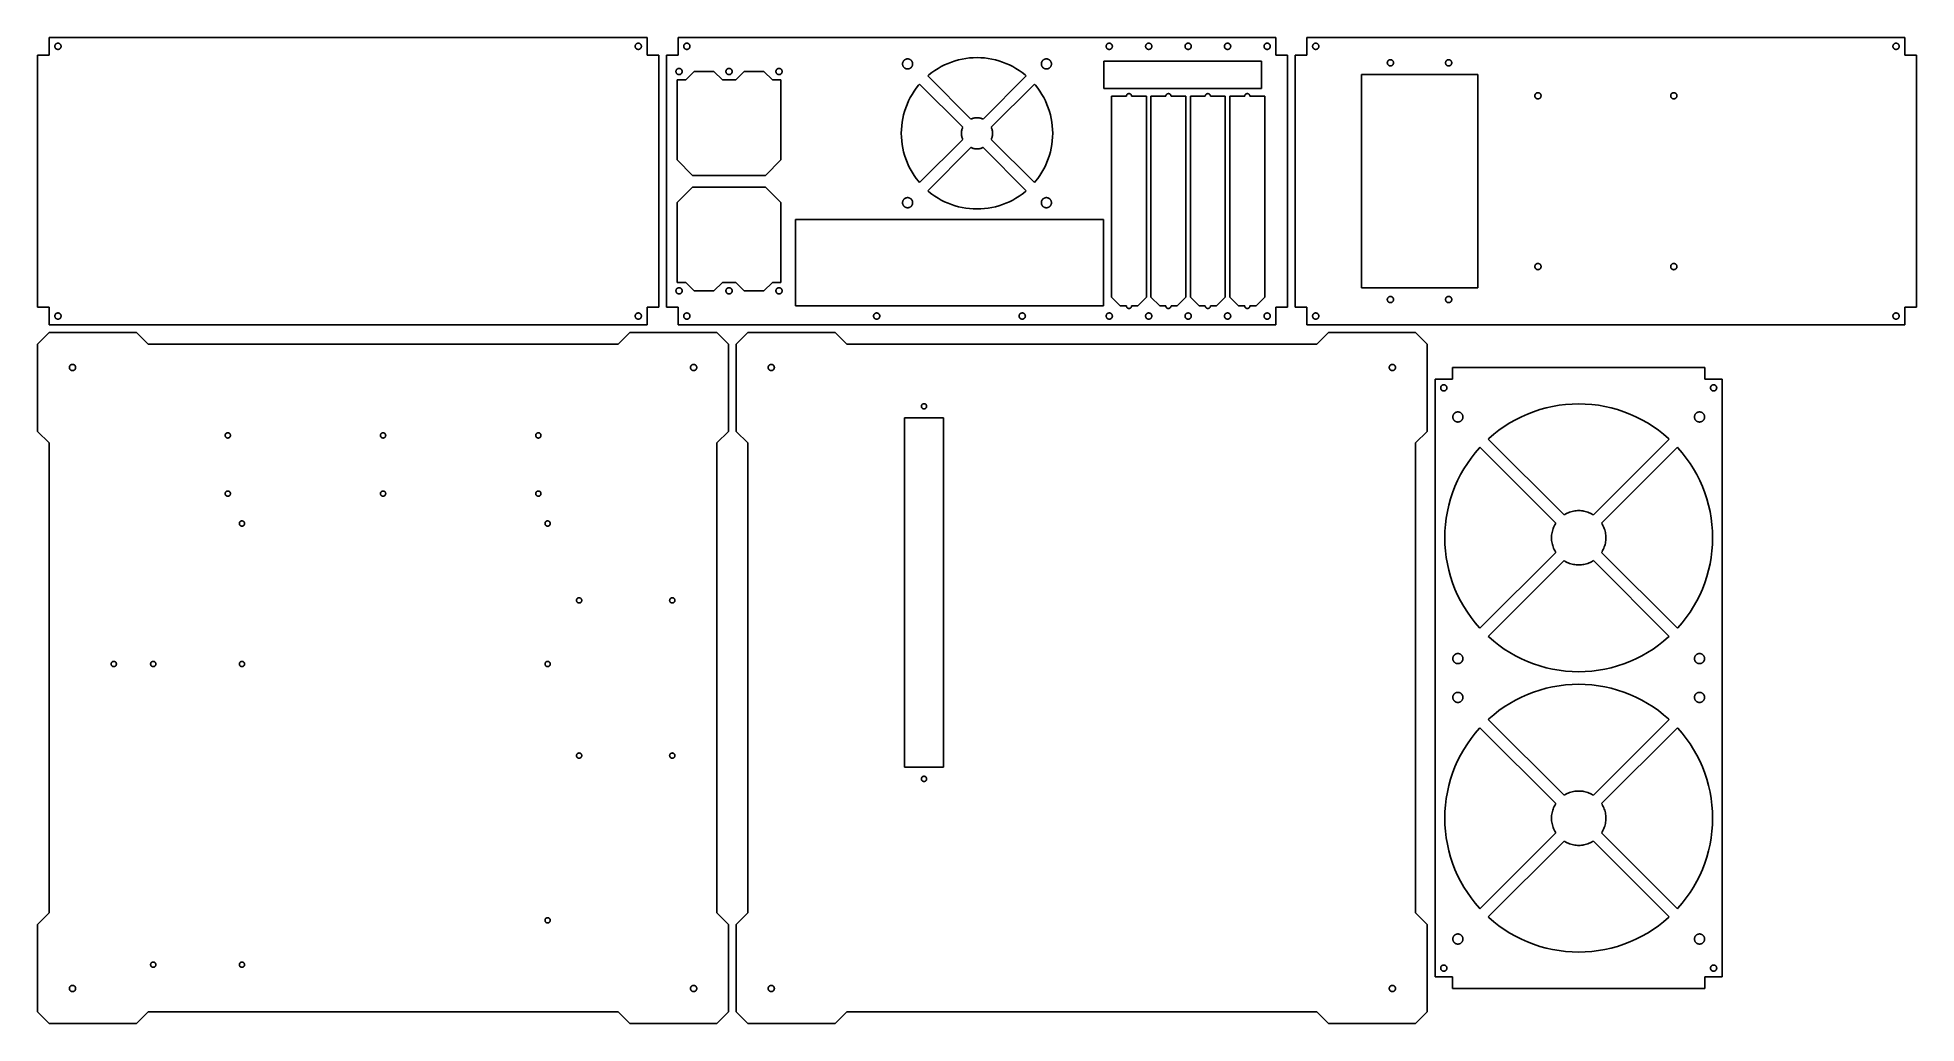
# Model space of a CAD drawing. Header units: metres. Extents: x 4 to 972, y 4 to 512.
import ezdxf

# ---------------------------------------------------------------- set-up
doc = ezdxf.new("R2010")
doc.units = ezdxf.units.M

msp = doc.modelspace()

# ---------------------------------------------------------------- linework, layer by layer
for p, q in [((318, 512), (10, 512)), ((10, 512), (10, 503)), ((12.8996, 507.5), (12.9015, 507.579)), ((12.9015, 507.421), (12.8996, 507.5)), ((12.9015, 507.579), (12.9073, 507.657)), ((12.9073, 507.343), (12.9015, 507.421)), ((12.9073, 507.657), (12.9169, 507.735)), ((12.9169, 507.265), (12.9073, 507.343)), ((12.9169, 507.735), (12.9303, 507.812)), ((12.9303, 507.188), (12.9169, 507.265)), ((12.9303, 507.812), (12.9475, 507.889)), ((12.9475, 507.111), (12.9303, 507.188)), ((12.9475, 507.889), (12.9685, 507.965)), ((12.9685, 507.035), (12.9475, 507.111)), ((12.9685, 507.965), (12.9931, 508.039)), ((12.9931, 506.961), (12.9685, 507.035)), ((12.9931, 508.039), (13.0214, 508.112)), ((13.0214, 506.888), (12.9931, 506.961)), ((13.0214, 508.112), (13.0532, 508.184)), ((13.0532, 506.816), (13.0214, 506.888)), ((13.0532, 508.184), (13.0885, 508.254)), ((13.0885, 506.746), (13.0532, 506.816)), ((13.0885, 508.254), (13.1272, 508.323)), ((13.1272, 506.677), (13.0885, 506.746)), ((13.1272, 508.323), (13.1693, 508.389)), ((13.1693, 506.611), (13.1272, 506.677)), ((13.1693, 508.389), (13.2145, 508.453)), ((13.2145, 506.547), (13.1693, 506.611)), ((13.2145, 508.453), (13.2628, 508.515)), ((13.2628, 506.485), (13.2145, 506.547)), ((13.2628, 508.515), (13.3141, 508.575)), ((13.3141, 506.425), (13.2628, 506.485)), ((13.3141, 508.575), (13.3683, 508.632)), ((13.3683, 506.368), (13.3141, 506.425)), ((13.3683, 508.632), (13.4252, 508.686)), ((13.4252, 506.314), (13.3683, 506.368)), ((13.4252, 508.686), (13.4847, 508.737)), ((13.4847, 506.263), (13.4252, 506.314)), ((13.4847, 508.737), (13.5466, 508.785)), ((13.5466, 506.215), (13.4847, 506.263)), ((13.5466, 508.785), (13.6108, 508.831)), ((13.6108, 506.169), (13.5466, 506.215)), ((13.6108, 508.831), (13.6772, 508.873)), ((13.6772, 506.127), (13.6108, 506.169)), ((13.6772, 508.873), (13.7456, 508.911)), ((13.7456, 506.089), (13.6772, 506.127)), ((13.7456, 508.911), (13.8157, 508.947)), ((13.8157, 506.053), (13.7456, 506.089)), ((13.8157, 508.947), (13.8875, 508.979)), ((13.8875, 506.021), (13.8157, 506.053)), ((13.8875, 508.979), (13.9608, 509.007)), ((13.9608, 505.993), (13.8875, 506.021)), ((13.9608, 509.007), (14.0354, 509.032)), ((14.0354, 505.968), (13.9608, 505.993)), ((14.0354, 509.032), (14.1111, 509.052)), ((14.1111, 505.948), (14.0354, 505.968)), ((14.1111, 509.052), (14.1878, 509.07)), ((14.1878, 505.93), (14.1111, 505.948)), ((14.1878, 509.07), (14.2652, 509.083)), ((14.2652, 505.917), (14.1878, 505.93)), ((14.2652, 509.083), (14.3431, 509.093)), ((14.3431, 505.907), (14.2652, 505.917)), ((14.3431, 509.093), (14.4215, 509.099)), ((14.4215, 505.901), (14.3431, 505.907)), ((14.4215, 509.099), (14.5, 509.1)), ((14.5, 505.9), (14.4215, 505.901)), ((14.5, 509.1), (14.5785, 509.099)), ((14.5785, 505.901), (14.5, 505.9)), ((14.5785, 509.099), (14.6569, 509.093)), ((14.6569, 505.907), (14.5785, 505.901)), ((14.6569, 509.093), (14.7348, 509.083)), ((14.7348, 505.917), (14.6569, 505.907)), ((14.7348, 509.083), (14.8122, 509.07)), ((14.8122, 505.93), (14.7348, 505.917)), ((14.8122, 509.07), (14.8889, 509.052)), ((14.8889, 505.948), (14.8122, 505.93)), ((14.8889, 509.052), (14.9646, 509.032)), ((14.9646, 505.968), (14.8889, 505.948)), ((14.9646, 509.032), (15.0392, 509.007)), ((15.0392, 505.993), (14.9646, 505.968)), ((15.0392, 509.007), (15.1125, 508.979)), ((15.1125, 506.021), (15.0392, 505.993)), ((15.1125, 508.979), (15.1843, 508.947)), ((15.1843, 506.053), (15.1125, 506.021)), ((15.1843, 508.947), (15.2544, 508.911)), ((15.2544, 506.089), (15.1843, 506.053)), ((15.2544, 508.911), (15.3228, 508.873)), ((15.3228, 506.127), (15.2544, 506.089)), ((15.3228, 508.873), (15.3892, 508.831)), ((15.3892, 506.169), (15.3228, 506.127)), ((15.3892, 508.831), (15.4534, 508.785)), ((15.4534, 506.215), (15.3892, 506.169)), ((15.4534, 508.785), (15.5153, 508.737)), ((15.5153, 506.263), (15.4534, 506.215)), ((15.5153, 508.737), (15.5748, 508.686)), ((15.5748, 506.314), (15.5153, 506.263)), ((15.5748, 508.686), (15.6317, 508.632)), ((15.6317, 506.368), (15.5748, 506.314)), ((15.6317, 508.632), (15.6859, 508.575)), ((15.6859, 506.425), (15.6317, 506.368)), ((15.6859, 508.575), (15.7372, 508.515)), ((15.7372, 506.485), (15.6859, 506.425)), ((15.7372, 508.515), (15.7855, 508.453)), ((15.7855, 506.547), (15.7372, 506.485)), ((15.7855, 508.453), (15.8307, 508.389)), ((15.8307, 506.611), (15.7855, 506.547)), ((15.8307, 508.389), (15.8728, 508.323)), ((15.8728, 506.677), (15.8307, 506.611)), ((15.8728, 508.323), (15.9115, 508.254)), ((15.9115, 506.746), (15.8728, 506.677)), ((15.9115, 508.254), (15.9468, 508.184)), ((15.9468, 506.816), (15.9115, 506.746)), ((15.9468, 508.184), (15.9786, 508.112)), ((15.9786, 506.888), (15.9468, 506.816)), ((15.9786, 508.112), (16.0069, 508.039)), ((16.0069, 506.961), (15.9786, 506.888)), ((16.0069, 508.039), (16.0315, 507.965)), ((16.0315, 507.035), (16.0069, 506.961)), ((16.0315, 507.965), (16.0525, 507.889)), ((16.0525, 507.111), (16.0315, 507.035)), ((16.0525, 507.889), (16.0697, 507.812)), ((16.0697, 507.188), (16.0525, 507.111)), ((16.0697, 507.812), (16.0831, 507.735)), ((16.0831, 507.265), (16.0697, 507.188)), ((16.0831, 507.735), (16.0927, 507.657)), ((16.0927, 507.343), (16.0831, 507.265)), ((16.0927, 507.657), (16.0985, 507.579)), ((16.0985, 507.421), (16.0927, 507.343)), ((16.0985, 507.579), (16.1004, 507.5)), ((16.1004, 507.5), (16.0985, 507.421)), ((311.9, 507.5), (311.901, 507.579)), ((311.901, 507.421), (311.9, 507.5)), ((311.901, 507.579), (311.907, 507.657)), ((311.907, 507.343), (311.901, 507.421)), ((311.907, 507.657), (311.917, 507.735)), ((311.917, 507.265), (311.907, 507.343)), ((311.917, 507.735), (311.93, 507.812)), ((311.93, 507.188), (311.917, 507.265)), ((311.93, 507.812), (311.948, 507.889)), ((311.948, 507.111), (311.93, 507.188)), ((311.948, 507.889), (311.968, 507.965)), ((311.968, 507.035), (311.948, 507.111)), ((311.968, 507.965), (311.993, 508.039)), ((311.993, 506.961), (311.968, 507.035)), ((311.993, 508.039), (312.021, 508.112)), ((312.021, 506.888), (311.993, 506.961)), ((312.021, 508.112), (312.053, 508.184)), ((312.053, 506.816), (312.021, 506.888)), ((312.053, 508.184), (312.089, 508.254)), ((312.089, 506.746), (312.053, 506.816)), ((312.089, 508.254), (312.127, 508.323)), ((312.127, 506.677), (312.089, 506.746)), ((312.127, 508.323), (312.169, 508.389)), ((312.169, 506.611), (312.127, 506.677)), ((312.169, 508.389), (312.215, 508.453)), ((312.215, 506.547), (312.169, 506.611)), ((312.215, 508.453), (312.263, 508.515)), ((312.263, 506.485), (312.215, 506.547)), ((312.263, 508.515), (312.314, 508.575)), ((312.314, 506.425), (312.263, 506.485)), ((312.314, 508.575), (312.368, 508.632)), ((312.368, 506.368), (312.314, 506.425)), ((312.368, 508.632), (312.425, 508.686)), ((312.425, 506.314), (312.368, 506.368)), ((312.425, 508.686), (312.485, 508.737)), ((312.485, 506.263), (312.425, 506.314)), ((312.485, 508.737), (312.547, 508.785)), ((312.547, 506.215), (312.485, 506.263)), ((312.547, 508.785), (312.611, 508.831)), ((312.611, 506.169), (312.547, 506.215)), ((312.611, 508.831), (312.677, 508.873)), ((312.677, 506.127), (312.611, 506.169)), ((312.677, 508.873), (312.746, 508.911)), ((312.746, 506.089), (312.677, 506.127)), ((312.746, 508.911), (312.816, 508.947)), ((312.816, 506.053), (312.746, 506.089)), ((312.816, 508.947), (312.888, 508.979)), ((312.888, 506.021), (312.816, 506.053)), ((312.888, 508.979), (312.961, 509.007)), ((312.961, 505.993), (312.888, 506.021)), ((312.961, 509.007), (313.035, 509.032)), ((313.035, 505.968), (312.961, 505.993)), ((313.035, 509.032), (313.111, 509.052)), ((313.111, 505.948), (313.035, 505.968)), ((313.111, 509.052), (313.188, 509.07)), ((313.188, 505.93), (313.111, 505.948)), ((313.188, 509.07), (313.265, 509.083)), ((313.265, 505.917), (313.188, 505.93)), ((313.265, 509.083), (313.343, 509.093)), ((313.343, 505.907), (313.265, 505.917)), ((313.343, 509.093), (313.421, 509.099)), ((313.421, 505.901), (313.343, 505.907)), ((313.421, 509.099), (313.5, 509.1)), ((313.5, 505.9), (313.421, 505.901)), ((313.5, 509.1), (313.579, 509.099)), ((313.579, 505.901), (313.5, 505.9)), ((313.579, 509.099), (313.657, 509.093)), ((313.657, 505.907), (313.579, 505.901)), ((313.657, 509.093), (313.735, 509.083)), ((313.735, 505.917), (313.657, 505.907)), ((313.735, 509.083), (313.812, 509.07)), ((313.812, 505.93), (313.735, 505.917)), ((313.812, 509.07), (313.889, 509.052)), ((313.889, 505.948), (313.812, 505.93)), ((313.889, 509.052), (313.965, 509.032)), ((313.965, 505.968), (313.889, 505.948)), ((313.965, 509.032), (314.039, 509.007)), ((314.039, 505.993), (313.965, 505.968)), ((314.039, 509.007), (314.112, 508.979)), ((314.112, 506.021), (314.039, 505.993)), ((314.112, 508.979), (314.184, 508.947)), ((314.184, 506.053), (314.112, 506.021)), ((314.184, 508.947), (314.254, 508.911)), ((314.254, 506.089), (314.184, 506.053)), ((314.254, 508.911), (314.323, 508.873)), ((314.323, 506.127), (314.254, 506.089)), ((314.323, 508.873), (314.389, 508.831)), ((314.389, 506.169), (314.323, 506.127)), ((314.389, 508.831), (314.453, 508.785)), ((314.453, 506.215), (314.389, 506.169)), ((314.453, 508.785), (314.515, 508.737)), ((314.515, 506.263), (314.453, 506.215)), ((314.515, 508.737), (314.575, 508.686)), ((314.575, 506.314), (314.515, 506.263)), ((314.575, 508.686), (314.632, 508.632)), ((314.632, 506.368), (314.575, 506.314)), ((314.632, 508.632), (314.686, 508.575)), ((314.686, 506.425), (314.632, 506.368)), ((314.686, 508.575), (314.737, 508.515)), ((314.737, 506.485), (314.686, 506.425)), ((314.737, 508.515), (314.785, 508.453)), ((314.785, 506.547), (314.737, 506.485)), ((314.785, 508.453), (314.831, 508.389)), ((314.831, 506.611), (314.785, 506.547)), ((314.831, 508.389), (314.873, 508.323)), ((314.873, 506.677), (314.831, 506.611)), ((314.873, 508.323), (314.911, 508.254)), ((314.911, 506.746), (314.873, 506.677)), ((314.911, 508.254), (314.947, 508.184)), ((314.947, 506.816), (314.911, 506.746)), ((314.947, 508.184), (314.979, 508.112)), ((314.979, 506.888), (314.947, 506.816)), ((314.979, 508.112), (315.007, 508.039)), ((315.007, 506.961), (314.979, 506.888)), ((315.007, 508.039), (315.032, 507.965)), ((315.032, 507.035), (315.007, 506.961)), ((315.032, 507.965), (315.052, 507.889)), ((315.052, 507.111), (315.032, 507.035)), ((315.052, 507.889), (315.07, 507.812)), ((315.07, 507.188), (315.052, 507.111)), ((315.07, 507.812), (315.083, 507.735)), ((315.083, 507.265), (315.07, 507.188)), ((315.083, 507.735), (315.093, 507.657)), ((315.093, 507.343), (315.083, 507.265)), ((315.093, 507.657), (315.099, 507.579)), ((315.099, 507.421), (315.093, 507.343)), ((315.099, 507.579), (315.1, 507.5)), ((315.1, 507.5), (315.099, 507.421)), ((318, 503), (318, 512)), ((642, 512), (334, 512)), ((334, 512), (334, 503)), ((336.9, 507.5), (336.901, 507.579)), ((336.901, 507.421), (336.9, 507.5)), ((336.901, 507.579), (336.907, 507.657)), ((336.907, 507.343), (336.901, 507.421)), ((336.907, 507.657), (336.917, 507.735)), ((336.917, 507.265), (336.907, 507.343)), ((336.917, 507.735), (336.93, 507.812)), ((336.93, 507.188), (336.917, 507.265)), ((336.93, 507.812), (336.948, 507.889)), ((336.948, 507.111), (336.93, 507.188)), ((336.948, 507.889), (336.968, 507.965)), ((336.968, 507.035), (336.948, 507.111)), ((336.968, 507.965), (336.993, 508.039)), ((336.993, 506.961), (336.968, 507.035)), ((336.993, 508.039), (337.021, 508.112)), ((337.021, 506.888), (336.993, 506.961)), ((337.021, 508.112), (337.053, 508.184)), ((337.053, 506.816), (337.021, 506.888)), ((337.053, 508.184), (337.089, 508.254)), ((337.089, 506.746), (337.053, 506.816)), ((337.089, 508.254), (337.127, 508.323)), ((337.127, 506.677), (337.089, 506.746)), ((337.127, 508.323), (337.169, 508.389)), ((337.169, 506.611), (337.127, 506.677)), ((337.169, 508.389), (337.215, 508.453)), ((337.215, 506.547), (337.169, 506.611)), ((337.215, 508.453), (337.263, 508.515)), ((337.263, 506.485), (337.215, 506.547)), ((337.263, 508.515), (337.314, 508.575)), ((337.314, 506.425), (337.263, 506.485)), ((337.314, 508.575), (337.368, 508.632)), ((337.368, 506.368), (337.314, 506.425)), ((337.368, 508.632), (337.425, 508.686)), ((337.425, 506.314), (337.368, 506.368)), ((337.425, 508.686), (337.485, 508.737)), ((337.485, 506.263), (337.425, 506.314)), ((337.485, 508.737), (337.547, 508.785)), ((337.547, 506.215), (337.485, 506.263)), ((337.547, 508.785), (337.611, 508.831)), ((337.611, 506.169), (337.547, 506.215)), ((337.611, 508.831), (337.677, 508.873)), ((337.677, 506.127), (337.611, 506.169)), ((337.677, 508.873), (337.746, 508.911)), ((337.746, 506.089), (337.677, 506.127)), ((337.746, 508.911), (337.816, 508.947)), ((337.816, 506.053), (337.746, 506.089)), ((337.816, 508.947), (337.888, 508.979)), ((337.888, 506.021), (337.816, 506.053)), ((337.888, 508.979), (337.961, 509.007)), ((337.961, 505.993), (337.888, 506.021)), ((337.961, 509.007), (338.035, 509.032)), ((338.035, 505.968), (337.961, 505.993)), ((338.035, 509.032), (338.111, 509.052)), ((338.111, 505.948), (338.035, 505.968)), ((338.111, 509.052), (338.188, 509.07)), ((338.188, 505.93), (338.111, 505.948)), ((338.188, 509.07), (338.265, 509.083)), ((338.265, 505.917), (338.188, 505.93)), ((338.265, 509.083), (338.343, 509.093)), ((338.343, 505.907), (338.265, 505.917)), ((338.343, 509.093), (338.421, 509.099)), ((338.421, 505.901), (338.343, 505.907)), ((338.421, 509.099), (338.5, 509.1)), ((338.5, 505.9), (338.421, 505.901)), ((338.5, 509.1), (338.579, 509.099)), ((338.579, 505.901), (338.5, 505.9)), ((338.579, 509.099), (338.657, 509.093)), ((338.657, 505.907), (338.579, 505.901)), ((338.657, 509.093), (338.735, 509.083)), ((338.735, 505.917), (338.657, 505.907)), ((338.735, 509.083), (338.812, 509.07)), ((338.812, 505.93), (338.735, 505.917)), ((338.812, 509.07), (338.889, 509.052)), ((338.889, 505.948), (338.812, 505.93)), ((338.889, 509.052), (338.965, 509.032)), ((338.965, 505.968), (338.889, 505.948)), ((338.965, 509.032), (339.039, 509.007)), ((339.039, 505.993), (338.965, 505.968)), ((339.039, 509.007), (339.112, 508.979)), ((339.112, 506.021), (339.039, 505.993)), ((339.112, 508.979), (339.184, 508.947)), ((339.184, 506.053), (339.112, 506.021)), ((339.184, 508.947), (339.254, 508.911)), ((339.254, 506.089), (339.184, 506.053)), ((339.254, 508.911), (339.323, 508.873)), ((339.323, 506.127), (339.254, 506.089)), ((339.323, 508.873), (339.389, 508.831)), ((339.389, 506.169), (339.323, 506.127)), ((339.389, 508.831), (339.453, 508.785)), ((339.453, 506.215), (339.389, 506.169)), ((339.453, 508.785), (339.515, 508.737)), ((339.515, 506.263), (339.453, 506.215)), ((339.515, 508.737), (339.575, 508.686)), ((339.575, 506.314), (339.515, 506.263)), ((339.575, 508.686), (339.632, 508.632)), ((339.632, 506.368), (339.575, 506.314)), ((339.632, 508.632), (339.686, 508.575)), ((339.686, 506.425), (339.632, 506.368)), ((339.686, 508.575), (339.737, 508.515)), ((339.737, 506.485), (339.686, 506.425)), ((339.737, 508.515), (339.785, 508.453)), ((339.785, 506.547), (339.737, 506.485)), ((339.785, 508.453), (339.831, 508.389)), ((339.831, 506.611), (339.785, 506.547)), ((339.831, 508.389), (339.873, 508.323)), ((339.873, 506.677), (339.831, 506.611)), ((339.873, 508.323), (339.911, 508.254)), ((339.911, 506.746), (339.873, 506.677)), ((339.911, 508.254), (339.947, 508.184)), ((339.947, 506.816), (339.911, 506.746)), ((339.947, 508.184), (339.979, 508.112)), ((339.979, 506.888), (339.947, 506.816)), ((339.979, 508.112), (340.007, 508.039)), ((340.007, 506.961), (339.979, 506.888)), ((340.007, 508.039), (340.032, 507.965)), ((340.032, 507.035), (340.007, 506.961)), ((340.032, 507.965), (340.052, 507.889)), ((340.052, 507.111), (340.032, 507.035)), ((340.052, 507.889), (340.07, 507.812)), ((340.07, 507.188), (340.052, 507.111)), ((340.07, 507.812), (340.083, 507.735)), ((340.083, 507.265), (340.07, 507.188)), ((340.083, 507.735), (340.093, 507.657)), ((340.093, 507.343), (340.083, 507.265)), ((340.093, 507.657), (340.099, 507.579)), ((340.099, 507.421), (340.093, 507.343)), ((340.099, 507.579), (340.1, 507.5)), ((340.1, 507.5), (340.099, 507.421)), ((554.54, 507.5), (554.542, 507.579)), ((554.542, 507.421), (554.54, 507.5)), ((554.542, 507.579), (554.548, 507.657)), ((554.548, 507.343), (554.542, 507.421)), ((554.548, 507.657), (554.558, 507.735)), ((554.558, 507.265), (554.548, 507.343)), ((554.558, 507.735), (554.571, 507.812)), ((554.571, 507.188), (554.558, 507.265)), ((554.571, 507.812), (554.588, 507.889)), ((554.588, 507.111), (554.571, 507.188)), ((554.588, 507.889), (554.609, 507.965)), ((554.609, 507.035), (554.588, 507.111)), ((554.609, 507.965), (554.634, 508.039)), ((554.634, 506.961), (554.609, 507.035)), ((554.634, 508.039), (554.662, 508.112)), ((554.662, 506.888), (554.634, 506.961)), ((554.662, 508.112), (554.694, 508.184)), ((554.694, 506.816), (554.662, 506.888)), ((554.694, 508.184), (554.729, 508.254)), ((554.729, 506.746), (554.694, 506.816)), ((554.729, 508.254), (554.768, 508.323)), ((554.768, 506.677), (554.729, 506.746)), ((554.768, 508.323), (554.81, 508.389)), ((554.81, 506.611), (554.768, 506.677)), ((554.81, 508.389), (554.855, 508.453)), ((554.855, 506.547), (554.81, 506.611)), ((554.855, 508.453), (554.904, 508.515)), ((554.904, 506.485), (554.855, 506.547)), ((554.904, 508.515), (554.955, 508.575)), ((554.955, 506.425), (554.904, 506.485)), ((554.955, 508.575), (555.009, 508.632)), ((555.009, 506.368), (554.955, 506.425)), ((555.009, 508.632), (555.066, 508.686)), ((555.066, 506.314), (555.009, 506.368)), ((555.066, 508.686), (555.125, 508.737)), ((555.125, 506.263), (555.066, 506.314)), ((555.125, 508.737), (555.187, 508.785)), ((555.187, 506.215), (555.125, 506.263)), ((555.187, 508.785), (555.252, 508.831)), ((555.252, 506.169), (555.187, 506.215)), ((555.252, 508.831), (555.318, 508.873)), ((555.318, 506.127), (555.252, 506.169)), ((555.318, 508.873), (555.386, 508.911)), ((555.386, 506.089), (555.318, 506.127)), ((555.386, 508.911), (555.456, 508.947)), ((555.456, 506.053), (555.386, 506.089)), ((555.456, 508.947), (555.528, 508.979)), ((555.528, 506.021), (555.456, 506.053)), ((555.528, 508.979), (555.602, 509.007)), ((555.602, 505.993), (555.528, 506.021)), ((555.602, 509.007), (555.676, 509.032)), ((555.676, 505.968), (555.602, 505.993)), ((555.676, 509.032), (555.752, 509.052)), ((555.752, 505.948), (555.676, 505.968)), ((555.752, 509.052), (555.828, 509.07)), ((555.828, 505.93), (555.752, 505.948)), ((555.828, 509.07), (555.906, 509.083)), ((555.906, 505.917), (555.828, 505.93)), ((555.906, 509.083), (555.984, 509.093)), ((555.984, 505.907), (555.906, 505.917)), ((555.984, 509.093), (556.062, 509.099)), ((556.062, 505.901), (555.984, 505.907)), ((556.062, 509.099), (556.141, 509.1)), ((556.141, 505.9), (556.062, 505.901)), ((556.141, 509.1), (556.219, 509.099)), ((556.219, 505.901), (556.141, 505.9)), ((556.219, 509.099), (556.298, 509.093)), ((556.298, 505.907), (556.219, 505.901)), ((556.298, 509.093), (556.376, 509.083)), ((556.376, 505.917), (556.298, 505.907)), ((556.376, 509.083), (556.453, 509.07)), ((556.453, 505.93), (556.376, 505.917)), ((556.453, 509.07), (556.53, 509.052)), ((556.53, 505.948), (556.453, 505.93)), ((556.53, 509.052), (556.605, 509.032)), ((556.605, 505.968), (556.53, 505.948)), ((556.605, 509.032), (556.68, 509.007)), ((556.68, 505.993), (556.605, 505.968)), ((556.68, 509.007), (556.753, 508.979)), ((556.753, 506.021), (556.68, 505.993)), ((556.753, 508.979), (556.825, 508.947)), ((556.825, 506.053), (556.753, 506.021)), ((556.825, 508.947), (556.895, 508.911)), ((556.895, 506.089), (556.825, 506.053)), ((556.895, 508.911), (556.963, 508.873)), ((556.963, 506.127), (556.895, 506.089)), ((556.963, 508.873), (557.03, 508.831)), ((557.03, 506.169), (556.963, 506.127)), ((557.03, 508.831), (557.094, 508.785)), ((557.094, 506.215), (557.03, 506.169)), ((557.094, 508.785), (557.156, 508.737)), ((557.156, 506.263), (557.094, 506.215)), ((557.156, 508.737), (557.215, 508.686)), ((557.215, 506.314), (557.156, 506.263)), ((557.215, 508.686), (557.272, 508.632)), ((557.272, 506.368), (557.215, 506.314)), ((557.272, 508.632), (557.327, 508.575)), ((557.327, 506.425), (557.272, 506.368)), ((557.327, 508.575), (557.378, 508.515)), ((557.378, 506.485), (557.327, 506.425)), ((557.378, 508.515), (557.426, 508.453)), ((557.426, 506.547), (557.378, 506.485)), ((557.426, 508.453), (557.471, 508.389)), ((557.471, 506.611), (557.426, 506.547)), ((557.471, 508.389), (557.513, 508.323)), ((557.513, 506.677), (557.471, 506.611)), ((557.513, 508.323), (557.552, 508.254)), ((557.552, 506.746), (557.513, 506.677)), ((557.552, 508.254), (557.587, 508.184)), ((557.587, 506.816), (557.552, 506.746)), ((557.587, 508.184), (557.619, 508.112)), ((557.619, 506.888), (557.587, 506.816)), ((557.619, 508.112), (557.648, 508.039)), ((557.648, 506.961), (557.619, 506.888)), ((557.648, 508.039), (557.672, 507.965)), ((557.672, 507.035), (557.648, 506.961)), ((557.672, 507.965), (557.693, 507.889)), ((557.693, 507.111), (557.672, 507.035)), ((557.693, 507.889), (557.71, 507.812)), ((557.71, 507.188), (557.693, 507.111)), ((557.71, 507.812), (557.724, 507.735)), ((557.724, 507.265), (557.71, 507.188)), ((557.724, 507.735), (557.733, 507.657)), ((557.733, 507.343), (557.724, 507.265)), ((557.733, 507.657), (557.739, 507.579)), ((557.739, 507.421), (557.733, 507.343)), ((557.739, 507.579), (557.741, 507.5)), ((557.741, 507.5), (557.739, 507.421)), ((574.86, 507.5), (574.862, 507.579)), ((574.862, 507.421), (574.86, 507.5)), ((574.862, 507.579), (574.868, 507.657)), ((574.868, 507.343), (574.862, 507.421)), ((574.868, 507.657), (574.878, 507.735)), ((574.878, 507.265), (574.868, 507.343)), ((574.878, 507.735), (574.891, 507.812)), ((574.891, 507.188), (574.878, 507.265)), ((574.891, 507.812), (574.908, 507.889)), ((574.908, 507.111), (574.891, 507.188)), ((574.908, 507.889), (574.929, 507.965)), ((574.929, 507.035), (574.908, 507.111)), ((574.929, 507.965), (574.954, 508.039)), ((574.954, 506.961), (574.929, 507.035)), ((574.954, 508.039), (574.982, 508.112)), ((574.982, 506.888), (574.954, 506.961)), ((574.982, 508.112), (575.014, 508.184)), ((575.014, 506.816), (574.982, 506.888)), ((575.014, 508.184), (575.049, 508.254)), ((575.049, 506.746), (575.014, 506.816)), ((575.049, 508.254), (575.088, 508.323)), ((575.088, 506.677), (575.049, 506.746)), ((575.088, 508.323), (575.13, 508.389)), ((575.13, 506.611), (575.088, 506.677)), ((575.13, 508.389), (575.175, 508.453)), ((575.175, 506.547), (575.13, 506.611)), ((575.175, 508.453), (575.224, 508.515)), ((575.224, 506.485), (575.175, 506.547)), ((575.224, 508.515), (575.275, 508.575)), ((575.275, 506.425), (575.224, 506.485)), ((575.275, 508.575), (575.329, 508.632)), ((575.329, 506.368), (575.275, 506.425)), ((575.329, 508.632), (575.386, 508.686)), ((575.386, 506.314), (575.329, 506.368)), ((575.386, 508.686), (575.445, 508.737)), ((575.445, 506.263), (575.386, 506.314)), ((575.445, 508.737), (575.507, 508.785)), ((575.507, 506.215), (575.445, 506.263)), ((575.507, 508.785), (575.572, 508.831)), ((575.572, 506.169), (575.507, 506.215)), ((575.572, 508.831), (575.638, 508.873)), ((575.638, 506.127), (575.572, 506.169)), ((575.638, 508.873), (575.706, 508.911)), ((575.706, 506.089), (575.638, 506.127)), ((575.706, 508.911), (575.776, 508.947)), ((575.776, 506.053), (575.706, 506.089)), ((575.776, 508.947), (575.848, 508.979)), ((575.848, 506.021), (575.776, 506.053)), ((575.848, 508.979), (575.922, 509.007)), ((575.922, 505.993), (575.848, 506.021)), ((575.922, 509.007), (575.996, 509.032)), ((575.996, 505.968), (575.922, 505.993)), ((575.996, 509.032), (576.072, 509.052)), ((576.072, 505.948), (575.996, 505.968)), ((576.072, 509.052), (576.148, 509.07)), ((576.148, 505.93), (576.072, 505.948)), ((576.148, 509.07), (576.226, 509.083)), ((576.226, 505.917), (576.148, 505.93)), ((576.226, 509.083), (576.304, 509.093)), ((576.304, 505.907), (576.226, 505.917)), ((576.304, 509.093), (576.382, 509.099)), ((576.382, 505.901), (576.304, 505.907)), ((576.382, 509.099), (576.461, 509.1)), ((576.461, 505.9), (576.382, 505.901)), ((576.461, 509.1), (576.539, 509.099)), ((576.539, 505.901), (576.461, 505.9)), ((576.539, 509.099), (576.618, 509.093)), ((576.618, 505.907), (576.539, 505.901)), ((576.618, 509.093), (576.696, 509.083)), ((576.696, 505.917), (576.618, 505.907)), ((576.696, 509.083), (576.773, 509.07)), ((576.773, 505.93), (576.696, 505.917)), ((576.773, 509.07), (576.85, 509.052)), ((576.85, 505.948), (576.773, 505.93)), ((576.85, 509.052), (576.925, 509.032)), ((576.925, 505.968), (576.85, 505.948)), ((576.925, 509.032), (577, 509.007)), ((577, 505.993), (576.925, 505.968)), ((577, 509.007), (577.073, 508.979)), ((577.073, 506.021), (577, 505.993)), ((577.073, 508.979), (577.145, 508.947)), ((577.145, 506.053), (577.073, 506.021)), ((577.145, 508.947), (577.215, 508.911)), ((577.215, 506.089), (577.145, 506.053)), ((577.215, 508.911), (577.283, 508.873)), ((577.283, 506.127), (577.215, 506.089)), ((577.283, 508.873), (577.35, 508.831)), ((577.35, 506.169), (577.283, 506.127)), ((577.35, 508.831), (577.414, 508.785)), ((577.414, 506.215), (577.35, 506.169)), ((577.414, 508.785), (577.476, 508.737)), ((577.476, 506.263), (577.414, 506.215)), ((577.476, 508.737), (577.535, 508.686)), ((577.535, 506.314), (577.476, 506.263)), ((577.535, 508.686), (577.592, 508.632)), ((577.592, 506.368), (577.535, 506.314)), ((577.592, 508.632), (577.647, 508.575)), ((577.647, 506.425), (577.592, 506.368)), ((577.647, 508.575), (577.698, 508.515)), ((577.698, 506.485), (577.647, 506.425)), ((577.698, 508.515), (577.746, 508.453)), ((577.746, 506.547), (577.698, 506.485)), ((577.746, 508.453), (577.791, 508.389)), ((577.791, 506.611), (577.746, 506.547)), ((577.791, 508.389), (577.833, 508.323)), ((577.833, 506.677), (577.791, 506.611)), ((577.833, 508.323), (577.872, 508.254)), ((577.872, 506.746), (577.833, 506.677)), ((577.872, 508.254), (577.907, 508.184)), ((577.907, 506.816), (577.872, 506.746)), ((577.907, 508.184), (577.939, 508.112)), ((577.939, 506.888), (577.907, 506.816)), ((577.939, 508.112), (577.968, 508.039)), ((577.968, 506.961), (577.939, 506.888)), ((577.968, 508.039), (577.992, 507.965)), ((577.992, 507.035), (577.968, 506.961)), ((577.992, 507.965), (578.013, 507.889)), ((578.013, 507.111), (577.992, 507.035)), ((578.013, 507.889), (578.03, 507.812)), ((578.03, 507.188), (578.013, 507.111)), ((578.03, 507.812), (578.044, 507.735)), ((578.044, 507.265), (578.03, 507.188)), ((578.044, 507.735), (578.053, 507.657)), ((578.053, 507.343), (578.044, 507.265)), ((578.053, 507.657), (578.059, 507.579)), ((578.059, 507.421), (578.053, 507.343)), ((578.059, 507.579), (578.061, 507.5)), ((578.061, 507.5), (578.059, 507.421)), ((595.18, 507.5), (595.182, 507.579)), ((595.182, 507.421), (595.18, 507.5)), ((595.182, 507.579), (595.188, 507.657)), ((595.188, 507.343), (595.182, 507.421)), ((595.188, 507.657), (595.198, 507.735)), ((595.198, 507.265), (595.188, 507.343)), ((595.198, 507.735), (595.211, 507.812)), ((595.211, 507.188), (595.198, 507.265)), ((595.211, 507.812), (595.228, 507.889)), ((595.228, 507.111), (595.211, 507.188)), ((595.228, 507.889), (595.249, 507.965)), ((595.249, 507.035), (595.228, 507.111)), ((595.249, 507.965), (595.274, 508.039)), ((595.274, 506.961), (595.249, 507.035)), ((595.274, 508.039), (595.302, 508.112)), ((595.302, 506.888), (595.274, 506.961)), ((595.302, 508.112), (595.334, 508.184)), ((595.334, 506.816), (595.302, 506.888)), ((595.334, 508.184), (595.369, 508.254)), ((595.369, 506.746), (595.334, 506.816)), ((595.369, 508.254), (595.408, 508.323)), ((595.408, 506.677), (595.369, 506.746)), ((595.408, 508.323), (595.45, 508.389)), ((595.45, 506.611), (595.408, 506.677)), ((595.45, 508.389), (595.495, 508.453)), ((595.495, 506.547), (595.45, 506.611)), ((595.495, 508.453), (595.544, 508.515)), ((595.544, 506.485), (595.495, 506.547)), ((595.544, 508.515), (595.595, 508.575)), ((595.595, 506.425), (595.544, 506.485)), ((595.595, 508.575), (595.649, 508.632)), ((595.649, 506.368), (595.595, 506.425)), ((595.649, 508.632), (595.706, 508.686)), ((595.706, 506.314), (595.649, 506.368)), ((595.706, 508.686), (595.765, 508.737)), ((595.765, 506.263), (595.706, 506.314)), ((595.765, 508.737), (595.827, 508.785)), ((595.827, 506.215), (595.765, 506.263)), ((595.827, 508.785), (595.892, 508.831)), ((595.892, 506.169), (595.827, 506.215)), ((595.892, 508.831), (595.958, 508.873)), ((595.958, 506.127), (595.892, 506.169)), ((595.958, 508.873), (596.026, 508.911)), ((596.026, 506.089), (595.958, 506.127)), ((596.026, 508.911), (596.096, 508.947)), ((596.096, 506.053), (596.026, 506.089)), ((596.096, 508.947), (596.168, 508.979)), ((596.168, 506.021), (596.096, 506.053)), ((596.168, 508.979), (596.242, 509.007)), ((596.242, 505.993), (596.168, 506.021)), ((596.242, 509.007), (596.316, 509.032)), ((596.316, 505.968), (596.242, 505.993)), ((596.316, 509.032), (596.392, 509.052)), ((596.392, 505.948), (596.316, 505.968)), ((596.392, 509.052), (596.468, 509.07)), ((596.468, 505.93), (596.392, 505.948)), ((596.468, 509.07), (596.546, 509.083)), ((596.546, 505.917), (596.468, 505.93)), ((596.546, 509.083), (596.624, 509.093)), ((596.624, 505.907), (596.546, 505.917)), ((596.624, 509.093), (596.702, 509.099)), ((596.702, 505.901), (596.624, 505.907)), ((596.702, 509.099), (596.781, 509.1)), ((596.781, 505.9), (596.702, 505.901)), ((596.781, 509.1), (596.859, 509.099)), ((596.859, 505.901), (596.781, 505.9)), ((596.859, 509.099), (596.938, 509.093)), ((596.938, 505.907), (596.859, 505.901)), ((596.938, 509.093), (597.016, 509.083)), ((597.016, 505.917), (596.938, 505.907)), ((597.016, 509.083), (597.093, 509.07)), ((597.093, 505.93), (597.016, 505.917)), ((597.093, 509.07), (597.17, 509.052)), ((597.17, 505.948), (597.093, 505.93)), ((597.17, 509.052), (597.245, 509.032)), ((597.245, 505.968), (597.17, 505.948)), ((597.245, 509.032), (597.32, 509.007)), ((597.32, 505.993), (597.245, 505.968)), ((597.32, 509.007), (597.393, 508.979)), ((597.393, 506.021), (597.32, 505.993)), ((597.393, 508.979), (597.465, 508.947)), ((597.465, 506.053), (597.393, 506.021)), ((597.465, 508.947), (597.535, 508.911)), ((597.535, 506.089), (597.465, 506.053)), ((597.535, 508.911), (597.603, 508.873)), ((597.603, 506.127), (597.535, 506.089)), ((597.603, 508.873), (597.67, 508.831)), ((597.67, 506.169), (597.603, 506.127)), ((597.67, 508.831), (597.734, 508.785)), ((597.734, 506.215), (597.67, 506.169)), ((597.734, 508.785), (597.796, 508.737)), ((597.796, 506.263), (597.734, 506.215)), ((597.796, 508.737), (597.855, 508.686)), ((597.855, 506.314), (597.796, 506.263)), ((597.855, 508.686), (597.912, 508.632)), ((597.912, 506.368), (597.855, 506.314)), ((597.912, 508.632), (597.967, 508.575)), ((597.967, 506.425), (597.912, 506.368)), ((597.967, 508.575), (598.018, 508.515)), ((598.018, 506.485), (597.967, 506.425)), ((598.018, 508.515), (598.066, 508.453)), ((598.066, 506.547), (598.018, 506.485)), ((598.066, 508.453), (598.111, 508.389)), ((598.111, 506.611), (598.066, 506.547)), ((598.111, 508.389), (598.153, 508.323)), ((598.153, 506.677), (598.111, 506.611)), ((598.153, 508.323), (598.192, 508.254)), ((598.192, 506.746), (598.153, 506.677)), ((598.192, 508.254), (598.227, 508.184)), ((598.227, 506.816), (598.192, 506.746)), ((598.227, 508.184), (598.259, 508.112)), ((598.259, 506.888), (598.227, 506.816)), ((598.259, 508.112), (598.288, 508.039)), ((598.288, 506.961), (598.259, 506.888)), ((598.288, 508.039), (598.312, 507.965)), ((598.312, 507.035), (598.288, 506.961)), ((598.312, 507.965), (598.333, 507.889)), ((598.333, 507.111), (598.312, 507.035)), ((598.333, 507.889), (598.35, 507.812)), ((598.35, 507.188), (598.333, 507.111)), ((598.35, 507.812), (598.364, 507.735)), ((598.364, 507.265), (598.35, 507.188)), ((598.364, 507.735), (598.373, 507.657)), ((598.373, 507.343), (598.364, 507.265)), ((598.373, 507.657), (598.379, 507.579)), ((598.379, 507.421), (598.373, 507.343)), ((598.379, 507.579), (598.381, 507.5)), ((598.381, 507.5), (598.379, 507.421)), ((615.5, 507.5), (615.502, 507.579)), ((615.502, 507.421), (615.5, 507.5)), ((615.502, 507.579), (615.508, 507.657)), ((615.508, 507.343), (615.502, 507.421)), ((615.508, 507.657), (615.518, 507.735)), ((615.518, 507.265), (615.508, 507.343)), ((615.518, 507.735), (615.531, 507.812)), ((615.531, 507.188), (615.518, 507.265)), ((615.531, 507.812), (615.548, 507.889)), ((615.548, 507.111), (615.531, 507.188)), ((615.548, 507.889), (615.569, 507.965)), ((615.569, 507.035), (615.548, 507.111)), ((615.569, 507.965), (615.594, 508.039)), ((615.594, 506.961), (615.569, 507.035)), ((615.594, 508.039), (615.622, 508.112)), ((615.622, 506.888), (615.594, 506.961)), ((615.622, 508.112), (615.654, 508.184)), ((615.654, 506.816), (615.622, 506.888)), ((615.654, 508.184), (615.689, 508.254)), ((615.689, 506.746), (615.654, 506.816)), ((615.689, 508.254), (615.728, 508.323)), ((615.728, 506.677), (615.689, 506.746)), ((615.728, 508.323), (615.77, 508.389)), ((615.77, 506.611), (615.728, 506.677)), ((615.77, 508.389), (615.815, 508.453)), ((615.815, 506.547), (615.77, 506.611)), ((615.815, 508.453), (615.864, 508.515)), ((615.864, 506.485), (615.815, 506.547)), ((615.864, 508.515), (615.915, 508.575)), ((615.915, 506.425), (615.864, 506.485)), ((615.915, 508.575), (615.969, 508.632)), ((615.969, 506.368), (615.915, 506.425)), ((615.969, 508.632), (616.026, 508.686)), ((616.026, 506.314), (615.969, 506.368)), ((616.026, 508.686), (616.085, 508.737)), ((616.085, 506.263), (616.026, 506.314)), ((616.085, 508.737), (616.147, 508.785)), ((616.147, 506.215), (616.085, 506.263)), ((616.147, 508.785), (616.212, 508.831)), ((616.212, 506.169), (616.147, 506.215)), ((616.212, 508.831), (616.278, 508.873)), ((616.278, 506.127), (616.212, 506.169)), ((616.278, 508.873), (616.346, 508.911)), ((616.346, 506.089), (616.278, 506.127)), ((616.346, 508.911), (616.416, 508.947)), ((616.416, 506.053), (616.346, 506.089)), ((616.416, 508.947), (616.488, 508.979)), ((616.488, 506.021), (616.416, 506.053)), ((616.488, 508.979), (616.562, 509.007)), ((616.562, 505.993), (616.488, 506.021)), ((616.562, 509.007), (616.636, 509.032)), ((616.636, 505.968), (616.562, 505.993)), ((616.636, 509.032), (616.712, 509.052)), ((616.712, 505.948), (616.636, 505.968)), ((616.712, 509.052), (616.788, 509.07)), ((616.788, 505.93), (616.712, 505.948)), ((616.788, 509.07), (616.866, 509.083)), ((616.866, 505.917), (616.788, 505.93)), ((616.866, 509.083), (616.944, 509.093)), ((616.944, 505.907), (616.866, 505.917)), ((616.944, 509.093), (617.022, 509.099)), ((617.022, 505.901), (616.944, 505.907)), ((617.022, 509.099), (617.101, 509.1)), ((617.101, 505.9), (617.022, 505.901)), ((617.101, 509.1), (617.179, 509.099)), ((617.179, 505.901), (617.101, 505.9)), ((617.179, 509.099), (617.258, 509.093)), ((617.258, 505.907), (617.179, 505.901)), ((617.258, 509.093), (617.336, 509.083)), ((617.336, 505.917), (617.258, 505.907)), ((617.336, 509.083), (617.413, 509.07)), ((617.413, 505.93), (617.336, 505.917)), ((617.413, 509.07), (617.49, 509.052)), ((617.49, 505.948), (617.413, 505.93)), ((617.49, 509.052), (617.565, 509.032)), ((617.565, 505.968), (617.49, 505.948)), ((617.565, 509.032), (617.64, 509.007)), ((617.64, 505.993), (617.565, 505.968)), ((617.64, 509.007), (617.713, 508.979)), ((617.713, 506.021), (617.64, 505.993)), ((617.713, 508.979), (617.785, 508.947)), ((617.785, 506.053), (617.713, 506.021)), ((617.785, 508.947), (617.855, 508.911)), ((617.855, 506.089), (617.785, 506.053)), ((617.855, 508.911), (617.923, 508.873)), ((617.923, 506.127), (617.855, 506.089)), ((617.923, 508.873), (617.99, 508.831)), ((617.99, 506.169), (617.923, 506.127)), ((617.99, 508.831), (618.054, 508.785)), ((618.054, 506.215), (617.99, 506.169)), ((618.054, 508.785), (618.116, 508.737)), ((618.116, 506.263), (618.054, 506.215)), ((618.116, 508.737), (618.175, 508.686)), ((618.175, 506.314), (618.116, 506.263)), ((618.175, 508.686), (618.232, 508.632)), ((618.232, 506.368), (618.175, 506.314)), ((618.232, 508.632), (618.287, 508.575)), ((618.287, 506.425), (618.232, 506.368)), ((618.287, 508.575), (618.338, 508.515)), ((618.338, 506.485), (618.287, 506.425)), ((618.338, 508.515), (618.386, 508.453)), ((618.386, 506.547), (618.338, 506.485)), ((618.386, 508.453), (618.431, 508.389)), ((618.431, 506.611), (618.386, 506.547)), ((618.431, 508.389), (618.473, 508.323)), ((618.473, 506.677), (618.431, 506.611)), ((618.473, 508.323), (618.512, 508.254)), ((618.512, 506.746), (618.473, 506.677)), ((618.512, 508.254), (618.547, 508.184)), ((618.547, 506.816), (618.512, 506.746)), ((618.547, 508.184), (618.579, 508.112)), ((618.579, 506.888), (618.547, 506.816)), ((618.579, 508.112), (618.608, 508.039)), ((618.608, 506.961), (618.579, 506.888)), ((618.608, 508.039), (618.632, 507.965)), ((618.632, 507.035), (618.608, 506.961)), ((618.632, 507.965), (618.653, 507.889)), ((618.653, 507.111), (618.632, 507.035)), ((618.653, 507.889), (618.67, 507.812)), ((618.67, 507.188), (618.653, 507.111)), ((618.67, 507.812), (618.684, 507.735)), ((618.684, 507.265), (618.67, 507.188)), ((618.684, 507.735), (618.693, 507.657)), ((618.693, 507.343), (618.684, 507.265)), ((618.693, 507.657), (618.699, 507.579)), ((618.699, 507.421), (618.693, 507.343)), ((618.699, 507.579), (618.701, 507.5)), ((618.701, 507.5), (618.699, 507.421)), ((635.9, 507.5), (635.901, 507.579)), ((635.901, 507.421), (635.9, 507.5)), ((635.901, 507.579), (635.907, 507.657)), ((635.907, 507.343), (635.901, 507.421)), ((635.907, 507.657), (635.917, 507.735)), ((635.917, 507.265), (635.907, 507.343)), ((635.917, 507.735), (635.93, 507.812)), ((635.93, 507.188), (635.917, 507.265)), ((635.93, 507.812), (635.948, 507.889)), ((635.948, 507.111), (635.93, 507.188)), ((635.948, 507.889), (635.968, 507.965)), ((635.968, 507.035), (635.948, 507.111)), ((635.968, 507.965), (635.993, 508.039)), ((635.993, 506.961), (635.968, 507.035)), ((635.993, 508.039), (636.021, 508.112)), ((636.021, 506.888), (635.993, 506.961)), ((636.021, 508.112), (636.053, 508.184)), ((636.053, 506.816), (636.021, 506.888)), ((636.053, 508.184), (636.089, 508.254)), ((636.089, 506.746), (636.053, 506.816)), ((636.089, 508.254), (636.127, 508.323)), ((636.127, 506.677), (636.089, 506.746)), ((636.127, 508.323), (636.169, 508.389)), ((636.169, 506.611), (636.127, 506.677)), ((636.169, 508.389), (636.215, 508.453)), ((636.215, 506.547), (636.169, 506.611)), ((636.215, 508.453), (636.263, 508.515)), ((636.263, 506.485), (636.215, 506.547)), ((636.263, 508.515), (636.314, 508.575)), ((636.314, 506.425), (636.263, 506.485)), ((636.314, 508.575), (636.368, 508.632)), ((636.368, 506.368), (636.314, 506.425)), ((636.368, 508.632), (636.425, 508.686)), ((636.425, 506.314), (636.368, 506.368)), ((636.425, 508.686), (636.485, 508.737)), ((636.485, 506.263), (636.425, 506.314)), ((636.485, 508.737), (636.547, 508.785)), ((636.547, 506.215), (636.485, 506.263)), ((636.547, 508.785), (636.611, 508.831)), ((636.611, 506.169), (636.547, 506.215)), ((636.611, 508.831), (636.677, 508.873)), ((636.677, 506.127), (636.611, 506.169)), ((636.677, 508.873), (636.746, 508.911)), ((636.746, 506.089), (636.677, 506.127)), ((636.746, 508.911), (636.816, 508.947)), ((636.816, 506.053), (636.746, 506.089)), ((636.816, 508.947), (636.888, 508.979)), ((636.888, 506.021), (636.816, 506.053)), ((636.888, 508.979), (636.961, 509.007)), ((636.961, 505.993), (636.888, 506.021)), ((636.961, 509.007), (637.035, 509.032)), ((637.035, 505.968), (636.961, 505.993)), ((637.035, 509.032), (637.111, 509.052)), ((637.111, 505.948), (637.035, 505.968)), ((637.111, 509.052), (637.188, 509.07)), ((637.188, 505.93), (637.111, 505.948)), ((637.188, 509.07), (637.265, 509.083)), ((637.265, 505.917), (637.188, 505.93)), ((637.265, 509.083), (637.343, 509.093)), ((637.343, 505.907), (637.265, 505.917)), ((637.343, 509.093), (637.421, 509.099)), ((637.421, 505.901), (637.343, 505.907)), ((637.421, 509.099), (637.5, 509.1)), ((637.5, 505.9), (637.421, 505.901)), ((637.5, 509.1), (637.579, 509.099)), ((637.579, 505.901), (637.5, 505.9)), ((637.579, 509.099), (637.657, 509.093)), ((637.657, 505.907), (637.579, 505.901)), ((637.657, 509.093), (637.735, 509.083)), ((637.735, 505.917), (637.657, 505.907)), ((637.735, 509.083), (637.812, 509.07)), ((637.812, 505.93), (637.735, 505.917)), ((637.812, 509.07), (637.889, 509.052)), ((637.889, 505.948), (637.812, 505.93)), ((637.889, 509.052), (637.965, 509.032)), ((637.965, 505.968), (637.889, 505.948)), ((637.965, 509.032), (638.039, 509.007)), ((638.039, 505.993), (637.965, 505.968)), ((638.039, 509.007), (638.112, 508.979)), ((638.112, 506.021), (638.039, 505.993)), ((638.112, 508.979), (638.184, 508.947)), ((638.184, 506.053), (638.112, 506.021)), ((638.184, 508.947), (638.254, 508.911)), ((638.254, 506.089), (638.184, 506.053)), ((638.254, 508.911), (638.323, 508.873)), ((638.323, 506.127), (638.254, 506.089)), ((638.323, 508.873), (638.389, 508.831)), ((638.389, 506.169), (638.323, 506.127)), ((638.389, 508.831), (638.453, 508.785)), ((638.453, 506.215), (638.389, 506.169)), ((638.453, 508.785), (638.515, 508.737)), ((638.515, 506.263), (638.453, 506.215)), ((638.515, 508.737), (638.575, 508.686)), ((638.575, 506.314), (638.515, 506.263)), ((638.575, 508.686), (638.632, 508.632)), ((638.632, 506.368), (638.575, 506.314)), ((638.632, 508.632), (638.686, 508.575)), ((638.686, 506.425), (638.632, 506.368)), ((638.686, 508.575), (638.737, 508.515)), ((638.737, 506.485), (638.686, 506.425)), ((638.737, 508.515), (638.785, 508.453)), ((638.785, 506.547), (638.737, 506.485)), ((638.785, 508.453), (638.831, 508.389)), ((638.831, 506.611), (638.785, 506.547)), ((638.831, 508.389), (638.873, 508.323)), ((638.873, 506.677), (638.831, 506.611)), ((638.873, 508.323), (638.911, 508.254)), ((638.911, 506.746), (638.873, 506.677)), ((638.911, 508.254), (638.947, 508.184)), ((638.947, 506.816), (638.911, 506.746)), ((638.947, 508.184), (638.979, 508.112)), ((638.979, 506.888), (638.947, 506.816)), ((638.979, 508.112), (639.007, 508.039)), ((639.007, 506.961), (638.979, 506.888)), ((639.007, 508.039), (639.032, 507.965)), ((639.032, 507.035), (639.007, 506.961)), ((639.032, 507.965), (639.052, 507.889)), ((639.052, 507.111), (639.032, 507.035)), ((639.052, 507.889), (639.07, 507.812)), ((639.07, 507.188), (639.052, 507.111)), ((639.07, 507.812), (639.083, 507.735)), ((639.083, 507.265), (639.07, 507.188)), ((639.083, 507.735), (639.093, 507.657)), ((639.093, 507.343), (639.083, 507.265)), ((639.093, 507.657), (639.099, 507.579)), ((639.099, 507.421), (639.093, 507.343)), ((639.099, 507.579), (639.1, 507.5)), ((639.1, 507.5), (639.099, 507.421)), ((642, 503), (642, 512)), ((966, 512), (658, 512)), ((658, 512), (658, 503)), ((660.9, 507.5), (660.901, 507.579)), ((660.901, 507.421), (660.9, 507.5)), ((660.901, 507.579), (660.907, 507.657)), ((660.907, 507.343), (660.901, 507.421)), ((660.907, 507.657), (660.917, 507.735)), ((660.917, 507.265), (660.907, 507.343)), ((660.917, 507.735), (660.93, 507.812)), ((660.93, 507.188), (660.917, 507.265)), ((660.93, 507.812), (660.948, 507.889)), ((660.948, 507.111), (660.93, 507.188)), ((660.948, 507.889), (660.968, 507.965)), ((660.968, 507.035), (660.948, 507.111)), ((660.968, 507.965), (660.993, 508.039)), ((660.993, 506.961), (660.968, 507.035)), ((660.993, 508.039), (661.021, 508.112)), ((661.021, 506.888), (660.993, 506.961)), ((661.021, 508.112), (661.053, 508.184)), ((661.053, 506.816), (661.021, 506.888)), ((661.053, 508.184), (661.089, 508.254)), ((661.089, 506.746), (661.053, 506.816)), ((661.089, 508.254), (661.127, 508.323)), ((661.127, 506.677), (661.089, 506.746)), ((661.127, 508.323), (661.169, 508.389)), ((661.169, 506.611), (661.127, 506.677)), ((661.169, 508.389), (661.215, 508.453)), ((661.215, 506.547), (661.169, 506.611)), ((661.215, 508.453), (661.263, 508.515)), ((661.263, 506.485), (661.215, 506.547)), ((661.263, 508.515), (661.314, 508.575)), ((661.314, 506.425), (661.263, 506.485)), ((661.314, 508.575), (661.368, 508.632)), ((661.368, 506.368), (661.314, 506.425)), ((661.368, 508.632), (661.425, 508.686)), ((661.425, 506.314), (661.368, 506.368)), ((661.425, 508.686), (661.485, 508.737)), ((661.485, 506.263), (661.425, 506.314)), ((661.485, 508.737), (661.547, 508.785)), ((661.547, 506.215), (661.485, 506.263)), ((661.547, 508.785), (661.611, 508.831)), ((661.611, 506.169), (661.547, 506.215)), ((661.611, 508.831), (661.677, 508.873)), ((661.677, 506.127), (661.611, 506.169)), ((661.677, 508.873), (661.746, 508.911)), ((661.746, 506.089), (661.677, 506.127)), ((661.746, 508.911), (661.816, 508.947)), ((661.816, 506.053), (661.746, 506.089)), ((661.816, 508.947), (661.888, 508.979)), ((661.888, 506.021), (661.816, 506.053)), ((661.888, 508.979), (661.961, 509.007)), ((661.961, 505.993), (661.888, 506.021)), ((661.961, 509.007), (662.035, 509.032)), ((662.035, 505.968), (661.961, 505.993)), ((662.035, 509.032), (662.111, 509.052)), ((662.111, 505.948), (662.035, 505.968)), ((662.111, 509.052), (662.188, 509.07)), ((662.188, 505.93), (662.111, 505.948)), ((662.188, 509.07), (662.265, 509.083)), ((662.265, 505.917), (662.188, 505.93)), ((662.265, 509.083), (662.343, 509.093)), ((662.343, 505.907), (662.265, 505.917)), ((662.343, 509.093), (662.421, 509.099)), ((662.421, 505.901), (662.343, 505.907)), ((662.421, 509.099), (662.5, 509.1)), ((662.5, 505.9), (662.421, 505.901)), ((662.5, 509.1), (662.579, 509.099)), ((662.579, 505.901), (662.5, 505.9)), ((662.579, 509.099), (662.657, 509.093)), ((662.657, 505.907), (662.579, 505.901)), ((662.657, 509.093), (662.735, 509.083)), ((662.735, 505.917), (662.657, 505.907)), ((662.735, 509.083), (662.812, 509.07)), ((662.812, 505.93), (662.735, 505.917)), ((662.812, 509.07), (662.889, 509.052)), ((662.889, 505.948), (662.812, 505.93)), ((662.889, 509.052), (662.965, 509.032)), ((662.965, 505.968), (662.889, 505.948)), ((662.965, 509.032), (663.039, 509.007)), ((663.039, 505.993), (662.965, 505.968)), ((663.039, 509.007), (663.112, 508.979)), ((663.112, 506.021), (663.039, 505.993)), ((663.112, 508.979), (663.184, 508.947)), ((663.184, 506.053), (663.112, 506.021)), ((663.184, 508.947), (663.254, 508.911)), ((663.254, 506.089), (663.184, 506.053)), ((663.254, 508.911), (663.323, 508.873)), ((663.323, 506.127), (663.254, 506.089)), ((663.323, 508.873), (663.389, 508.831)), ((663.389, 506.169), (663.323, 506.127)), ((663.389, 508.831), (663.453, 508.785)), ((663.453, 506.215), (663.389, 506.169)), ((663.453, 508.785), (663.515, 508.737)), ((663.515, 506.263), (663.453, 506.215)), ((663.515, 508.737), (663.575, 508.686)), ((663.575, 506.314), (663.515, 506.263)), ((663.575, 508.686), (663.632, 508.632)), ((663.632, 506.368), (663.575, 506.314)), ((663.632, 508.632), (663.686, 508.575)), ((663.686, 506.425), (663.632, 506.368)), ((663.686, 508.575), (663.737, 508.515)), ((663.737, 506.485), (663.686, 506.425)), ((663.737, 508.515), (663.785, 508.453)), ((663.785, 506.547), (663.737, 506.485)), ((663.785, 508.453), (663.831, 508.389)), ((663.831, 506.611), (663.785, 506.547)), ((663.831, 508.389), (663.873, 508.323)), ((663.873, 506.677), (663.831, 506.611)), ((663.873, 508.323), (663.911, 508.254)), ((663.911, 506.746), (663.873, 506.677)), ((663.911, 508.254), (663.947, 508.184)), ((663.947, 506.816), (663.911, 506.746)), ((663.947, 508.184), (663.979, 508.112)), ((663.979, 506.888), (663.947, 506.816)), ((663.979, 508.112), (664.007, 508.039)), ((664.007, 506.961), (663.979, 506.888)), ((664.007, 508.039), (664.032, 507.965)), ((664.032, 507.035), (664.007, 506.961)), ((664.032, 507.965), (664.052, 507.889)), ((664.052, 507.111), (664.032, 507.035)), ((664.052, 507.889), (664.07, 507.812)), ((664.07, 507.188), (664.052, 507.111)), ((664.07, 507.812), (664.083, 507.735)), ((664.083, 507.265), (664.07, 507.188)), ((664.083, 507.735), (664.093, 507.657)), ((664.093, 507.343), (664.083, 507.265)), ((664.093, 507.657), (664.099, 507.579)), ((664.099, 507.421), (664.093, 507.343)), ((664.099, 507.579), (664.1, 507.5)), ((664.1, 507.5), (664.099, 507.421)), ((959.9, 507.5), (959.901, 507.579)), ((959.901, 507.421), (959.9, 507.5)), ((959.901, 507.579), (959.907, 507.657)), ((959.907, 507.343), (959.901, 507.421)), ((959.907, 507.657), (959.917, 507.735)), ((959.917, 507.265), (959.907, 507.343)), ((959.917, 507.735), (959.93, 507.812)), ((959.93, 507.188), (959.917, 507.265)), ((959.93, 507.812), (959.948, 507.889)), ((959.948, 507.111), (959.93, 507.188)), ((959.948, 507.889), (959.968, 507.965)), ((959.968, 507.035), (959.948, 507.111)), ((959.968, 507.965), (959.993, 508.039)), ((959.993, 506.961), (959.968, 507.035)), ((959.993, 508.039), (960.021, 508.112)), ((960.021, 506.888), (959.993, 506.961)), ((960.021, 508.112), (960.053, 508.184)), ((960.053, 506.816), (960.021, 506.888)), ((960.053, 508.184), (960.089, 508.254)), ((960.089, 506.746), (960.053, 506.816)), ((960.089, 508.254), (960.127, 508.323)), ((960.127, 506.677), (960.089, 506.746)), ((960.127, 508.323), (960.169, 508.389)), ((960.169, 506.611), (960.127, 506.677)), ((960.169, 508.389), (960.215, 508.453)), ((960.215, 506.547), (960.169, 506.611)), ((960.215, 508.453), (960.263, 508.515)), ((960.263, 506.485), (960.215, 506.547)), ((960.263, 508.515), (960.314, 508.575)), ((960.314, 506.425), (960.263, 506.485)), ((960.314, 508.575), (960.368, 508.632)), ((960.368, 506.368), (960.314, 506.425)), ((960.368, 508.632), (960.425, 508.686)), ((960.425, 506.314), (960.368, 506.368)), ((960.425, 508.686), (960.485, 508.737)), ((960.485, 506.263), (960.425, 506.314)), ((960.485, 508.737), (960.547, 508.785)), ((960.547, 506.215), (960.485, 506.263)), ((960.547, 508.785), (960.611, 508.831)), ((960.611, 506.169), (960.547, 506.215)), ((960.611, 508.831), (960.677, 508.873)), ((960.677, 506.127), (960.611, 506.169)), ((960.677, 508.873), (960.746, 508.911)), ((960.746, 506.089), (960.677, 506.127)), ((960.746, 508.911), (960.816, 508.947)), ((960.816, 506.053), (960.746, 506.089)), ((960.816, 508.947), (960.888, 508.979)), ((960.888, 506.021), (960.816, 506.053)), ((960.888, 508.979), (960.961, 509.007)), ((960.961, 505.993), (960.888, 506.021)), ((960.961, 509.007), (961.035, 509.032)), ((961.035, 505.968), (960.961, 505.993)), ((961.035, 509.032), (961.111, 509.052)), ((961.111, 505.948), (961.035, 505.968)), ((961.111, 509.052), (961.188, 509.07)), ((961.188, 505.93), (961.111, 505.948)), ((961.188, 509.07), (961.265, 509.083)), ((961.265, 505.917), (961.188, 505.93)), ((961.265, 509.083), (961.343, 509.093)), ((961.343, 505.907), (961.265, 505.917)), ((961.343, 509.093), (961.421, 509.099)), ((961.421, 505.901), (961.343, 505.907)), ((961.421, 509.099), (961.5, 509.1)), ((961.5, 505.9), (961.421, 505.901)), ((961.5, 509.1), (961.579, 509.099)), ((961.579, 505.901), (961.5, 505.9)), ((961.579, 509.099), (961.657, 509.093)), ((961.657, 505.907), (961.579, 505.901)), ((961.657, 509.093), (961.735, 509.083)), ((961.735, 505.917), (961.657, 505.907)), ((961.735, 509.083), (961.812, 509.07)), ((961.812, 505.93), (961.735, 505.917)), ((961.812, 509.07), (961.889, 509.052)), ((961.889, 505.948), (961.812, 505.93)), ((961.889, 509.052), (961.965, 509.032)), ((961.965, 505.968), (961.889, 505.948)), ((961.965, 509.032), (962.039, 509.007)), ((962.039, 505.993), (961.965, 505.968)), ((962.039, 509.007), (962.112, 508.979)), ((962.112, 506.021), (962.039, 505.993)), ((962.112, 508.979), (962.184, 508.947)), ((962.184, 506.053), (962.112, 506.021)), ((962.184, 508.947), (962.254, 508.911)), ((962.254, 506.089), (962.184, 506.053)), ((962.254, 508.911), (962.323, 508.873)), ((962.323, 506.127), (962.254, 506.089)), ((962.323, 508.873), (962.389, 508.831)), ((962.389, 506.169), (962.323, 506.127)), ((962.389, 508.831), (962.453, 508.785)), ((962.453, 506.215), (962.389, 506.169)), ((962.453, 508.785), (962.515, 508.737)), ((962.515, 506.263), (962.453, 506.215)), ((962.515, 508.737), (962.575, 508.686)), ((962.575, 506.314), (962.515, 506.263)), ((962.575, 508.686), (962.632, 508.632)), ((962.632, 506.368), (962.575, 506.314)), ((962.632, 508.632), (962.686, 508.575)), ((962.686, 506.425), (962.632, 506.368)), ((962.686, 508.575), (962.737, 508.515)), ((962.737, 506.485), (962.686, 506.425)), ((962.737, 508.515), (962.785, 508.453)), ((962.785, 506.547), (962.737, 506.485)), ((962.785, 508.453), (962.831, 508.389)), ((962.831, 506.611), (962.785, 506.547)), ((962.831, 508.389), (962.873, 508.323)), ((962.873, 506.677), (962.831, 506.611)), ((962.873, 508.323), (962.911, 508.254)), ((962.911, 506.746), (962.873, 506.677)), ((962.911, 508.254), (962.947, 508.184)), ((962.947, 506.816), (962.911, 506.746)), ((962.947, 508.184), (962.979, 508.112)), ((962.979, 506.888), (962.947, 506.816)), ((962.979, 508.112), (963.007, 508.039)), ((963.007, 506.961), (962.979, 506.888)), ((963.007, 508.039), (963.032, 507.965)), ((963.032, 507.035), (963.007, 506.961)), ((963.032, 507.965), (963.052, 507.889)), ((963.052, 507.111), (963.032, 507.035)), ((963.052, 507.889), (963.07, 507.812)), ((963.07, 507.188), (963.052, 507.111)), ((963.07, 507.812), (963.083, 507.735)), ((963.083, 507.265), (963.07, 507.188)), ((963.083, 507.735), (963.093, 507.657)), ((963.093, 507.343), (963.083, 507.265)), ((963.093, 507.657), (963.099, 507.579)), ((963.099, 507.421), (963.093, 507.343)), ((963.099, 507.579), (963.1, 507.5)), ((963.1, 507.5), (963.099, 507.421)), ((966, 503), (966, 512)), ((10, 503), (4, 503)), ((4, 503), (4, 373)), ((324, 503), (318, 503)), ((324, 373), (324, 503)), ((334, 503), (328, 503)), ((328, 503), (328, 373)), ((332.9, 494.5), (332.901, 494.579)), ((332.901, 494.421), (332.9, 494.5)), ((332.901, 494.579), (332.907, 494.657)), ((332.907, 494.343), (332.901, 494.421)), ((332.907, 494.657), (332.917, 494.735)), ((332.917, 494.265), (332.907, 494.343)), ((332.917, 494.735), (332.93, 494.812)), ((332.93, 494.188), (332.917, 494.265)), ((332.93, 494.812), (332.948, 494.889)), ((332.948, 494.111), (332.93, 494.188)), ((332.948, 494.889), (332.968, 494.965)), ((332.968, 494.035), (332.948, 494.111)), ((332.968, 494.965), (332.993, 495.039)), ((332.993, 493.961), (332.968, 494.035)), ((332.993, 495.039), (333.021, 495.112)), ((333.021, 493.888), (332.993, 493.961)), ((333.021, 495.112), (333.053, 495.184)), ((333.053, 493.816), (333.021, 493.888)), ((333.053, 495.184), (333.089, 495.254)), ((333.089, 493.746), (333.053, 493.816)), ((333.089, 495.254), (333.127, 495.323)), ((333.127, 493.677), (333.089, 493.746)), ((333.127, 495.323), (333.169, 495.389)), ((333.169, 495.389), (333.215, 495.453)), ((333.215, 495.453), (333.263, 495.515)), ((333.263, 495.515), (333.314, 495.575)), ((333.314, 495.575), (333.368, 495.632)), ((333.368, 495.632), (333.425, 495.686)), ((333.425, 495.686), (333.485, 495.737)), ((333.485, 495.737), (333.547, 495.785)), ((333.547, 495.785), (333.611, 495.831)), ((333.611, 495.831), (333.677, 495.873)), ((333.677, 495.873), (333.746, 495.911)), ((333.746, 495.911), (333.816, 495.947)), ((333.816, 495.947), (333.888, 495.979)), ((333.888, 495.979), (333.961, 496.007)), ((333.961, 496.007), (334.035, 496.032)), ((334.035, 496.032), (334.111, 496.052)), ((334.111, 496.052), (334.188, 496.07)), ((334.188, 496.07), (334.265, 496.083)), ((334.265, 496.083), (334.343, 496.093)), ((334.343, 496.093), (334.421, 496.099)), ((334.421, 496.099), (334.5, 496.1)), ((334.5, 496.1), (334.579, 496.099)), ((334.579, 496.099), (334.657, 496.093)), ((334.657, 496.093), (334.735, 496.083)), ((334.735, 496.083), (334.812, 496.07)), ((334.812, 496.07), (334.889, 496.052)), ((334.889, 496.052), (334.965, 496.032)), ((334.965, 496.032), (335.039, 496.007)), ((335.039, 496.007), (335.112, 495.979)), ((335.112, 495.979), (335.184, 495.947)), ((335.184, 495.947), (335.254, 495.911)), ((335.254, 495.911), (335.323, 495.873)), ((335.323, 495.873), (335.389, 495.831)), ((335.389, 495.831), (335.453, 495.785)), ((335.453, 495.785), (335.515, 495.737)), ((335.515, 495.737), (335.575, 495.686)), ((335.575, 495.686), (335.632, 495.632)), ((335.632, 495.632), (335.686, 495.575)), ((335.686, 495.575), (335.737, 495.515)), ((335.737, 495.515), (335.785, 495.453)), ((335.785, 495.453), (335.831, 495.389)), ((335.831, 495.389), (335.873, 495.323)), ((335.873, 495.323), (335.911, 495.254)), ((335.911, 493.746), (335.873, 493.677)), ((335.911, 495.254), (335.947, 495.184)), ((335.947, 493.816), (335.911, 493.746)), ((335.947, 495.184), (335.979, 495.112)), ((335.979, 493.888), (335.947, 493.816)), ((335.979, 495.112), (336.007, 495.039)), ((336.007, 493.961), (335.979, 493.888)), ((336.007, 495.039), (336.032, 494.965)), ((336.032, 494.035), (336.007, 493.961)), ((336.032, 494.965), (336.052, 494.889)), ((336.052, 494.111), (336.032, 494.035)), ((336.052, 494.889), (336.07, 494.812)), ((336.07, 494.188), (336.052, 494.111)), ((336.07, 494.812), (336.083, 494.735)), ((336.083, 494.265), (336.07, 494.188)), ((336.083, 494.735), (336.093, 494.657)), ((336.093, 494.343), (336.083, 494.265)), ((336.093, 494.657), (336.099, 494.579)), ((336.099, 494.421), (336.093, 494.343)), ((336.099, 494.579), (336.1, 494.5)), ((336.1, 494.5), (336.099, 494.421)), ((337.944, 490.185), (342.259, 494.5)), ((342.259, 494.5), (352.491, 494.5)), ((352.491, 494.5), (356.806, 490.185)), ((358.65, 494.5), (358.651, 494.579)), ((358.651, 494.421), (358.65, 494.5)), ((358.651, 494.579), (358.657, 494.657)), ((358.657, 494.343), (358.651, 494.421)), ((358.657, 494.657), (358.667, 494.735)), ((358.667, 494.265), (358.657, 494.343)), ((358.667, 494.735), (358.68, 494.812)), ((358.68, 494.188), (358.667, 494.265)), ((358.68, 494.812), (358.698, 494.889)), ((358.698, 494.111), (358.68, 494.188)), ((358.698, 494.889), (358.718, 494.965)), ((358.718, 494.035), (358.698, 494.111)), ((358.718, 494.965), (358.743, 495.039)), ((358.743, 493.961), (358.718, 494.035)), ((358.743, 495.039), (358.771, 495.112)), ((358.771, 493.888), (358.743, 493.961)), ((358.771, 495.112), (358.803, 495.184)), ((358.803, 493.816), (358.771, 493.888)), ((358.803, 495.184), (358.839, 495.254)), ((358.839, 493.746), (358.803, 493.816)), ((358.839, 495.254), (358.877, 495.323)), ((358.877, 493.677), (358.839, 493.746)), ((358.877, 495.323), (358.919, 495.389)), ((358.919, 495.389), (358.965, 495.453)), ((358.965, 495.453), (359.013, 495.515)), ((359.013, 495.515), (359.064, 495.575)), ((359.064, 495.575), (359.118, 495.632)), ((359.118, 495.632), (359.175, 495.686)), ((359.175, 495.686), (359.235, 495.737)), ((359.235, 495.737), (359.297, 495.785)), ((359.297, 495.785), (359.361, 495.831)), ((359.361, 495.831), (359.427, 495.873)), ((359.427, 495.873), (359.496, 495.911)), ((359.496, 495.911), (359.566, 495.947)), ((359.566, 495.947), (359.638, 495.979)), ((359.638, 495.979), (359.711, 496.007)), ((359.711, 496.007), (359.785, 496.032)), ((359.785, 496.032), (359.861, 496.052)), ((359.861, 496.052), (359.938, 496.07)), ((359.938, 496.07), (360.015, 496.083)), ((360.015, 496.083), (360.093, 496.093)), ((360.093, 496.093), (360.171, 496.099)), ((360.171, 496.099), (360.25, 496.1)), ((360.25, 496.1), (360.329, 496.099)), ((360.329, 496.099), (360.407, 496.093)), ((360.407, 496.093), (360.485, 496.083)), ((360.485, 496.083), (360.562, 496.07)), ((360.562, 496.07), (360.639, 496.052)), ((360.639, 496.052), (360.715, 496.032)), ((360.715, 496.032), (360.789, 496.007)), ((360.789, 496.007), (360.862, 495.979)), ((360.862, 495.979), (360.934, 495.947)), ((360.934, 495.947), (361.004, 495.911)), ((361.004, 495.911), (361.073, 495.873)), ((361.073, 495.873), (361.139, 495.831)), ((361.139, 495.831), (361.203, 495.785)), ((361.203, 495.785), (361.265, 495.737)), ((361.265, 495.737), (361.325, 495.686)), ((361.325, 495.686), (361.382, 495.632)), ((361.382, 495.632), (361.436, 495.575)), ((361.436, 495.575), (361.487, 495.515)), ((361.487, 495.515), (361.535, 495.453)), ((361.535, 495.453), (361.581, 495.389)), ((361.581, 495.389), (361.623, 495.323)), ((361.623, 495.323), (361.661, 495.254)), ((361.661, 493.746), (361.623, 493.677)), ((361.661, 495.254), (361.697, 495.184)), ((361.697, 493.816), (361.661, 493.746)), ((361.697, 495.184), (361.729, 495.112)), ((361.729, 493.888), (361.697, 493.816)), ((361.729, 495.112), (361.757, 495.039)), ((361.757, 493.961), (361.729, 493.888)), ((361.757, 495.039), (361.782, 494.965)), ((361.782, 494.035), (361.757, 493.961)), ((361.782, 494.965), (361.802, 494.889)), ((361.802, 494.111), (361.782, 494.035)), ((361.802, 494.889), (361.82, 494.812)), ((361.82, 494.188), (361.802, 494.111)), ((361.82, 494.812), (361.833, 494.735)), ((361.833, 494.265), (361.82, 494.188)), ((361.833, 494.735), (361.843, 494.657)), ((361.843, 494.343), (361.833, 494.265)), ((361.843, 494.657), (361.849, 494.579)), ((361.849, 494.421), (361.843, 494.343)), ((361.849, 494.579), (361.85, 494.5)), ((361.85, 494.5), (361.849, 494.421)), ((363.694, 490.185), (368.009, 494.5)), ((368.009, 494.5), (378.241, 494.5)), ((378.241, 494.5), (382.556, 490.185)), ((384.4, 494.5), (384.401, 494.579)), ((384.401, 494.421), (384.4, 494.5)), ((384.401, 494.579), (384.407, 494.657)), ((384.407, 494.343), (384.401, 494.421)), ((384.407, 494.657), (384.417, 494.735)), ((384.417, 494.265), (384.407, 494.343)), ((384.417, 494.735), (384.43, 494.812)), ((384.43, 494.188), (384.417, 494.265)), ((384.43, 494.812), (384.448, 494.889)), ((384.448, 494.111), (384.43, 494.188)), ((384.448, 494.889), (384.468, 494.965)), ((384.468, 494.035), (384.448, 494.111)), ((384.468, 494.965), (384.493, 495.039)), ((384.493, 493.961), (384.468, 494.035)), ((384.493, 495.039), (384.521, 495.112)), ((384.521, 493.888), (384.493, 493.961)), ((384.521, 495.112), (384.553, 495.184)), ((384.553, 493.816), (384.521, 493.888)), ((384.553, 495.184), (384.589, 495.254)), ((384.589, 493.746), (384.553, 493.816)), ((384.589, 495.254), (384.627, 495.323)), ((384.627, 493.677), (384.589, 493.746)), ((384.627, 495.323), (384.669, 495.389)), ((384.669, 495.389), (384.715, 495.453)), ((384.715, 495.453), (384.763, 495.515)), ((384.763, 495.515), (384.814, 495.575)), ((384.814, 495.575), (384.868, 495.632)), ((384.868, 495.632), (384.925, 495.686)), ((384.925, 495.686), (384.985, 495.737)), ((384.985, 495.737), (385.047, 495.785)), ((385.047, 495.785), (385.111, 495.831)), ((385.111, 495.831), (385.177, 495.873)), ((385.177, 495.873), (385.246, 495.911)), ((385.246, 495.911), (385.316, 495.947)), ((385.316, 495.947), (385.388, 495.979)), ((385.388, 495.979), (385.461, 496.007)), ((385.461, 496.007), (385.535, 496.032)), ((385.535, 496.032), (385.611, 496.052)), ((385.611, 496.052), (385.688, 496.07)), ((385.688, 496.07), (385.765, 496.083)), ((385.765, 496.083), (385.843, 496.093)), ((385.843, 496.093), (385.921, 496.099)), ((385.921, 496.099), (386, 496.1)), ((386, 496.1), (386.079, 496.099)), ((386.079, 496.099), (386.157, 496.093)), ((386.157, 496.093), (386.235, 496.083)), ((386.235, 496.083), (386.312, 496.07)), ((386.312, 496.07), (386.389, 496.052)), ((386.389, 496.052), (386.465, 496.032)), ((386.465, 496.032), (386.539, 496.007)), ((386.539, 496.007), (386.612, 495.979)), ((386.612, 495.979), (386.684, 495.947)), ((386.684, 495.947), (386.754, 495.911)), ((386.754, 495.911), (386.823, 495.873)), ((386.823, 495.873), (386.889, 495.831)), ((386.889, 495.831), (386.953, 495.785)), ((386.953, 495.785), (387.015, 495.737)), ((387.015, 495.737), (387.075, 495.686)), ((387.075, 495.686), (387.132, 495.632)), ((387.132, 495.632), (387.186, 495.575)), ((387.186, 495.575), (387.237, 495.515)), ((387.237, 495.515), (387.285, 495.453)), ((387.285, 495.453), (387.331, 495.389)), ((387.331, 495.389), (387.373, 495.323)), ((387.373, 495.323), (387.411, 495.254)), ((387.411, 493.746), (387.373, 493.677)), ((387.411, 495.254), (387.447, 495.184)), ((387.447, 493.816), (387.411, 493.746)), ((387.447, 495.184), (387.479, 495.112)), ((387.479, 493.888), (387.447, 493.816)), ((387.479, 495.112), (387.507, 495.039)), ((387.507, 493.961), (387.479, 493.888)), ((387.507, 495.039), (387.532, 494.965)), ((387.532, 494.035), (387.507, 493.961)), ((387.532, 494.965), (387.552, 494.889)), ((387.552, 494.111), (387.532, 494.035)), ((387.552, 494.889), (387.57, 494.812)), ((387.57, 494.188), (387.552, 494.111)), ((387.57, 494.812), (387.583, 494.735)), ((387.583, 494.265), (387.57, 494.188)), ((387.583, 494.735), (387.593, 494.657)), ((387.593, 494.343), (387.583, 494.265)), ((387.593, 494.657), (387.599, 494.579)), ((387.599, 494.421), (387.593, 494.343)), ((387.599, 494.579), (387.6, 494.5)), ((387.6, 494.5), (387.599, 494.421)), ((449.649, 498.417), (449.652, 498.544)), ((449.652, 498.289), (449.649, 498.417)), ((449.652, 498.544), (449.662, 498.672)), ((449.662, 498.162), (449.652, 498.289)), ((449.662, 498.672), (449.677, 498.798)), ((449.677, 498.035), (449.662, 498.162)), ((449.677, 498.798), (449.699, 498.924)), ((449.699, 497.909), (449.677, 498.035)), ((449.699, 498.924), (449.727, 499.049)), ((449.727, 497.785), (449.699, 497.909)), ((449.727, 499.049), (449.761, 499.172)), ((449.761, 497.662), (449.727, 497.785)), ((449.761, 499.172), (449.801, 499.293)), ((449.801, 497.54), (449.761, 497.662)), ((449.801, 499.293), (449.847, 499.412)), ((449.847, 497.421), (449.801, 497.54)), ((449.847, 499.412), (449.899, 499.529)), ((449.899, 497.305), (449.847, 497.421)), ((449.899, 499.529), (449.956, 499.643)), ((449.956, 497.191), (449.899, 497.305)), ((449.956, 499.643), (450.019, 499.754)), ((450.019, 497.08), (449.956, 497.191)), ((450.019, 499.754), (450.088, 499.862)), ((450.088, 496.972), (450.019, 497.08)), ((450.088, 499.862), (450.161, 499.966)), ((450.161, 496.867), (450.088, 496.972)), ((450.161, 499.966), (450.24, 500.067)), ((450.24, 496.767), (450.161, 496.867)), ((450.24, 500.067), (450.323, 500.163)), ((450.323, 496.67), (450.24, 496.767)), ((450.323, 500.163), (450.411, 500.256)), ((450.411, 496.578), (450.323, 496.67)), ((450.411, 500.256), (450.503, 500.344)), ((450.503, 496.49), (450.411, 496.578)), ((450.503, 500.344), (450.6, 500.427)), ((450.6, 496.406), (450.503, 496.49)), ((450.6, 500.427), (450.701, 500.506)), ((450.701, 496.328), (450.6, 496.406)), ((450.701, 500.506), (450.805, 500.579)), ((450.805, 496.254), (450.701, 496.328)), ((450.805, 500.579), (450.913, 500.647)), ((450.913, 496.186), (450.805, 496.254)), ((450.913, 500.647), (451.024, 500.71)), ((451.024, 496.123), (450.913, 496.186)), ((451.024, 500.71), (451.138, 500.768)), ((451.138, 496.066), (451.024, 496.123)), ((451.138, 500.768), (451.255, 500.819)), ((451.255, 496.014), (451.138, 496.066)), ((451.255, 500.819), (451.374, 500.865)), ((451.374, 495.968), (451.255, 496.014)), ((451.374, 500.865), (451.495, 500.905)), ((451.495, 495.928), (451.374, 495.968)), ((451.495, 500.905), (451.618, 500.939)), ((451.618, 495.894), (451.495, 495.928)), ((451.618, 500.939), (451.743, 500.967)), ((451.743, 495.866), (451.618, 495.894)), ((451.743, 500.967), (451.868, 500.989)), ((451.868, 495.844), (451.743, 495.866)), ((451.868, 500.989), (451.995, 501.005)), ((451.995, 495.828), (451.868, 495.844)), ((451.995, 501.005), (452.122, 501.014)), ((452.122, 495.819), (451.995, 495.828)), ((452.122, 501.014), (452.25, 501.017)), ((452.25, 495.816), (452.122, 495.819)), ((452.25, 501.017), (452.378, 501.014)), ((452.378, 495.819), (452.25, 495.816)), ((452.378, 501.014), (452.505, 501.005)), ((452.505, 495.828), (452.378, 495.819)), ((452.505, 501.005), (452.632, 500.989)), ((452.632, 495.844), (452.505, 495.828)), ((452.632, 500.989), (452.757, 500.967)), ((452.757, 495.866), (452.632, 495.844)), ((452.757, 500.967), (452.882, 500.939)), ((452.882, 495.894), (452.757, 495.866)), ((452.882, 500.939), (453.005, 500.905)), ((453.005, 495.928), (452.882, 495.894)), ((453.005, 500.905), (453.126, 500.865)), ((453.126, 495.968), (453.005, 495.928)), ((453.126, 500.865), (453.245, 500.819)), ((453.245, 496.014), (453.126, 495.968)), ((453.245, 500.819), (453.362, 500.768)), ((453.362, 496.066), (453.245, 496.014)), ((453.362, 500.768), (453.476, 500.71)), ((453.476, 496.123), (453.362, 496.066)), ((453.476, 500.71), (453.587, 500.647)), ((453.587, 496.186), (453.476, 496.123)), ((453.587, 500.647), (453.695, 500.579)), ((453.695, 496.254), (453.587, 496.186)), ((453.695, 500.579), (453.799, 500.506)), ((453.799, 496.328), (453.695, 496.254)), ((453.799, 500.506), (453.9, 500.427)), ((453.9, 496.406), (453.799, 496.328)), ((453.9, 500.427), (453.997, 500.344)), ((453.997, 496.49), (453.9, 496.406)), ((453.997, 500.344), (454.089, 500.256)), ((454.089, 496.578), (453.997, 496.49)), ((454.089, 500.256), (454.177, 500.163)), ((454.177, 496.67), (454.089, 496.578)), ((454.177, 500.163), (454.26, 500.067)), ((454.26, 496.767), (454.177, 496.67)), ((454.26, 500.067), (454.339, 499.966)), ((454.339, 496.867), (454.26, 496.767)), ((454.339, 499.966), (454.412, 499.862)), ((454.412, 496.972), (454.339, 496.867)), ((454.412, 499.862), (454.481, 499.754)), ((454.481, 497.08), (454.412, 496.972)), ((454.481, 499.754), (454.544, 499.643)), ((454.544, 497.191), (454.481, 497.08)), ((454.544, 499.643), (454.601, 499.529)), ((454.601, 497.305), (454.544, 497.191)), ((454.601, 499.529), (454.653, 499.412)), ((454.653, 497.421), (454.601, 497.305)), ((454.653, 499.412), (454.699, 499.293)), ((454.699, 497.54), (454.653, 497.421)), ((454.699, 499.293), (454.739, 499.172)), ((454.739, 497.662), (454.699, 497.54)), ((454.739, 499.172), (454.773, 499.049)), ((454.773, 497.785), (454.739, 497.662)), ((454.773, 499.049), (454.801, 498.924)), ((454.801, 497.909), (454.773, 497.785)), ((454.801, 498.924), (454.823, 498.798)), ((454.823, 498.035), (454.801, 497.909)), ((454.823, 498.798), (454.838, 498.672)), ((454.838, 498.162), (454.823, 498.035)), ((454.838, 498.672), (454.848, 498.544)), ((454.848, 498.289), (454.838, 498.162)), ((454.848, 498.544), (454.851, 498.417)), ((454.851, 498.417), (454.848, 498.289)), ((463.259, 492.814), (464.768, 493.992)), ((464.768, 493.992), (466.333, 495.094)), ((466.333, 495.094), (467.95, 496.118)), ((467.95, 496.118), (469.616, 497.062)), ((469.616, 497.062), (471.325, 497.922)), ((471.325, 497.922), (473.075, 498.698)), ((473.075, 498.698), (474.861, 499.387)), ((474.861, 499.387), (476.679, 499.987)), ((476.679, 499.987), (478.524, 500.498)), ((478.524, 500.498), (480.391, 500.917)), ((480.391, 500.917), (482.278, 501.245)), ((482.278, 501.245), (484.177, 501.479)), ((484.177, 501.479), (486.086, 501.62)), ((486.086, 501.62), (488, 501.667)), ((488, 501.667), (489.914, 501.62)), ((489.914, 501.62), (491.823, 501.479)), ((491.823, 501.479), (493.722, 501.245)), ((493.722, 501.245), (495.609, 500.917)), ((495.609, 500.917), (497.476, 500.498)), ((497.476, 500.498), (499.321, 499.987)), ((499.321, 499.987), (501.139, 499.387)), ((501.139, 499.387), (502.925, 498.698)), ((502.925, 498.698), (504.675, 497.922)), ((504.675, 497.922), (506.384, 497.062)), ((506.384, 497.062), (508.05, 496.118)), ((508.05, 496.118), (509.667, 495.094)), ((509.667, 495.094), (511.232, 493.992)), ((511.232, 493.992), (512.741, 492.814)), ((521.149, 498.417), (521.152, 498.544)), ((521.152, 498.289), (521.149, 498.417)), ((521.152, 498.544), (521.162, 498.672)), ((521.162, 498.162), (521.152, 498.289)), ((521.162, 498.672), (521.177, 498.798)), ((521.177, 498.035), (521.162, 498.162)), ((521.177, 498.798), (521.199, 498.924)), ((521.199, 497.909), (521.177, 498.035)), ((521.199, 498.924), (521.227, 499.049)), ((521.227, 497.785), (521.199, 497.909)), ((521.227, 499.049), (521.261, 499.172)), ((521.261, 497.662), (521.227, 497.785)), ((521.261, 499.172), (521.301, 499.293)), ((521.301, 497.54), (521.261, 497.662)), ((521.301, 499.293), (521.347, 499.412)), ((521.347, 497.421), (521.301, 497.54)), ((521.347, 499.412), (521.399, 499.529)), ((521.399, 497.305), (521.347, 497.421)), ((521.399, 499.529), (521.456, 499.643)), ((521.456, 497.191), (521.399, 497.305)), ((521.456, 499.643), (521.519, 499.754)), ((521.519, 497.08), (521.456, 497.191)), ((521.519, 499.754), (521.588, 499.862)), ((521.588, 496.972), (521.519, 497.08)), ((521.588, 499.862), (521.661, 499.966)), ((521.661, 496.867), (521.588, 496.972)), ((521.661, 499.966), (521.74, 500.067)), ((521.74, 496.767), (521.661, 496.867)), ((521.74, 500.067), (521.823, 500.163)), ((521.823, 496.67), (521.74, 496.767)), ((521.823, 500.163), (521.911, 500.256)), ((521.911, 496.578), (521.823, 496.67)), ((521.911, 500.256), (522.003, 500.344)), ((522.003, 496.49), (521.911, 496.578)), ((522.003, 500.344), (522.1, 500.427)), ((522.1, 496.406), (522.003, 496.49)), ((522.1, 500.427), (522.201, 500.506)), ((522.201, 496.328), (522.1, 496.406)), ((522.201, 500.506), (522.305, 500.579)), ((522.305, 496.254), (522.201, 496.328)), ((522.305, 500.579), (522.413, 500.647)), ((522.413, 496.186), (522.305, 496.254)), ((522.413, 500.647), (522.524, 500.71)), ((522.524, 496.123), (522.413, 496.186)), ((522.524, 500.71), (522.638, 500.768)), ((522.638, 496.066), (522.524, 496.123)), ((522.638, 500.768), (522.755, 500.819)), ((522.755, 496.014), (522.638, 496.066)), ((522.755, 500.819), (522.874, 500.865)), ((522.874, 495.968), (522.755, 496.014)), ((522.874, 500.865), (522.995, 500.905)), ((522.995, 495.928), (522.874, 495.968)), ((522.995, 500.905), (523.118, 500.939)), ((523.118, 495.894), (522.995, 495.928)), ((523.118, 500.939), (523.243, 500.967)), ((523.243, 495.866), (523.118, 495.894)), ((523.243, 500.967), (523.368, 500.989)), ((523.368, 495.844), (523.243, 495.866)), ((523.368, 500.989), (523.495, 501.005)), ((523.495, 495.828), (523.368, 495.844)), ((523.495, 501.005), (523.622, 501.014)), ((523.622, 495.819), (523.495, 495.828)), ((523.622, 501.014), (523.75, 501.017)), ((523.75, 495.816), (523.622, 495.819)), ((523.75, 501.017), (523.878, 501.014)), ((523.878, 495.819), (523.75, 495.816)), ((523.878, 501.014), (524.005, 501.005)), ((524.005, 495.828), (523.878, 495.819)), ((524.005, 501.005), (524.132, 500.989)), ((524.132, 495.844), (524.005, 495.828)), ((524.132, 500.989), (524.257, 500.967)), ((524.257, 495.866), (524.132, 495.844)), ((524.257, 500.967), (524.382, 500.939)), ((524.382, 495.894), (524.257, 495.866)), ((524.382, 500.939), (524.505, 500.905)), ((524.505, 495.928), (524.382, 495.894)), ((524.505, 500.905), (524.626, 500.865)), ((524.626, 495.968), (524.505, 495.928)), ((524.626, 500.865), (524.745, 500.819)), ((524.745, 496.014), (524.626, 495.968)), ((524.745, 500.819), (524.862, 500.768)), ((524.862, 496.066), (524.745, 496.014)), ((524.862, 500.768), (524.976, 500.71)), ((524.976, 496.123), (524.862, 496.066)), ((524.976, 500.71), (525.087, 500.647)), ((525.087, 496.186), (524.976, 496.123)), ((525.087, 500.647), (525.195, 500.579)), ((525.195, 496.254), (525.087, 496.186)), ((525.195, 500.579), (525.299, 500.506)), ((525.299, 496.328), (525.195, 496.254)), ((525.299, 500.506), (525.4, 500.427)), ((525.4, 496.406), (525.299, 496.328)), ((525.4, 500.427), (525.497, 500.344)), ((525.497, 496.49), (525.4, 496.406)), ((525.497, 500.344), (525.589, 500.256)), ((525.589, 496.578), (525.497, 496.49)), ((525.589, 500.256), (525.677, 500.163)), ((525.677, 496.67), (525.589, 496.578)), ((525.677, 500.163), (525.76, 500.067)), ((525.76, 496.767), (525.677, 496.67)), ((525.76, 500.067), (525.839, 499.966)), ((525.839, 496.867), (525.76, 496.767)), ((525.839, 499.966), (525.912, 499.862)), ((525.912, 496.972), (525.839, 496.867)), ((525.912, 499.862), (525.981, 499.754)), ((525.981, 497.08), (525.912, 496.972)), ((525.981, 499.754), (526.044, 499.643)), ((526.044, 497.191), (525.981, 497.08)), ((526.044, 499.643), (526.101, 499.529)), ((526.101, 497.305), (526.044, 497.191)), ((526.101, 499.529), (526.153, 499.412)), ((526.153, 497.421), (526.101, 497.305)), ((526.153, 499.412), (526.199, 499.293)), ((526.199, 497.54), (526.153, 497.421)), ((526.199, 499.293), (526.239, 499.172)), ((526.239, 497.662), (526.199, 497.54)), ((526.239, 499.172), (526.273, 499.049)), ((526.273, 497.785), (526.239, 497.662)), ((526.273, 499.049), (526.301, 498.924)), ((526.301, 497.909), (526.273, 497.785)), ((526.301, 498.924), (526.323, 498.798)), ((526.323, 498.035), (526.301, 497.909)), ((526.323, 498.798), (526.338, 498.672)), ((526.338, 498.162), (526.323, 498.035)), ((526.338, 498.672), (526.348, 498.544)), ((526.348, 498.289), (526.338, 498.162)), ((526.348, 498.544), (526.351, 498.417)), ((526.351, 498.417), (526.348, 498.289)), ((553.283, 485.835), (553.283, 499.835)), ((553.283, 499.835), (634.563, 499.835)), ((634.563, 499.835), (634.563, 485.835)), ((648, 503), (642, 503)), ((648, 373), (648, 503)), ((658, 503), (652, 503)), ((652, 503), (652, 373)), ((699.4, 499), (699.401, 499.079)), ((699.401, 498.921), (699.4, 499)), ((699.401, 499.079), (699.407, 499.157)), ((699.407, 498.843), (699.401, 498.921)), ((699.407, 499.157), (699.417, 499.235)), ((699.417, 498.765), (699.407, 498.843)), ((699.417, 499.235), (699.43, 499.312)), ((699.43, 498.688), (699.417, 498.765)), ((699.43, 499.312), (699.448, 499.389)), ((699.448, 498.611), (699.43, 498.688)), ((699.448, 499.389), (699.468, 499.465)), ((699.468, 498.535), (699.448, 498.611)), ((699.468, 499.465), (699.493, 499.539)), ((699.493, 498.461), (699.468, 498.535)), ((699.493, 499.539), (699.521, 499.612)), ((699.521, 498.388), (699.493, 498.461)), ((699.521, 499.612), (699.553, 499.684)), ((699.553, 498.316), (699.521, 498.388)), ((699.553, 499.684), (699.589, 499.754)), ((699.589, 498.246), (699.553, 498.316)), ((699.589, 499.754), (699.627, 499.823)), ((699.627, 498.177), (699.589, 498.246)), ((699.627, 499.823), (699.669, 499.889)), ((699.669, 498.111), (699.627, 498.177)), ((699.669, 499.889), (699.715, 499.953)), ((699.715, 498.047), (699.669, 498.111)), ((699.715, 499.953), (699.763, 500.015)), ((699.763, 497.985), (699.715, 498.047)), ((699.763, 500.015), (699.814, 500.075)), ((699.814, 497.925), (699.763, 497.985)), ((699.814, 500.075), (699.868, 500.132)), ((699.868, 497.868), (699.814, 497.925)), ((699.868, 500.132), (699.925, 500.186)), ((699.925, 497.814), (699.868, 497.868)), ((699.925, 500.186), (699.985, 500.237)), ((699.985, 497.763), (699.925, 497.814)), ((699.985, 500.237), (700.047, 500.285)), ((700.047, 497.715), (699.985, 497.763)), ((700.047, 500.285), (700.111, 500.331)), ((700.111, 497.669), (700.047, 497.715)), ((700.111, 500.331), (700.177, 500.373)), ((700.177, 497.627), (700.111, 497.669)), ((700.177, 500.373), (700.246, 500.411)), ((700.246, 497.589), (700.177, 497.627)), ((700.246, 500.411), (700.316, 500.447)), ((700.316, 497.553), (700.246, 497.589)), ((700.316, 500.447), (700.388, 500.479)), ((700.388, 497.521), (700.316, 497.553)), ((700.388, 500.479), (700.461, 500.507)), ((700.461, 497.493), (700.388, 497.521)), ((700.461, 500.507), (700.535, 500.532)), ((700.535, 497.468), (700.461, 497.493)), ((700.535, 500.532), (700.611, 500.552)), ((700.611, 497.448), (700.535, 497.468)), ((700.611, 500.552), (700.688, 500.57)), ((700.688, 497.43), (700.611, 497.448)), ((700.688, 500.57), (700.765, 500.583)), ((700.765, 497.417), (700.688, 497.43)), ((700.765, 500.583), (700.843, 500.593)), ((700.843, 497.407), (700.765, 497.417)), ((700.843, 500.593), (700.921, 500.599)), ((700.921, 497.401), (700.843, 497.407)), ((700.921, 500.599), (701, 500.6)), ((701, 497.4), (700.921, 497.401)), ((701, 500.6), (701.079, 500.599)), ((701.079, 497.401), (701, 497.4)), ((701.079, 500.599), (701.157, 500.593)), ((701.157, 497.407), (701.079, 497.401)), ((701.157, 500.593), (701.235, 500.583)), ((701.235, 497.417), (701.157, 497.407)), ((701.235, 500.583), (701.312, 500.57)), ((701.312, 497.43), (701.235, 497.417)), ((701.312, 500.57), (701.389, 500.552)), ((701.389, 497.448), (701.312, 497.43)), ((701.389, 500.552), (701.465, 500.532)), ((701.465, 497.468), (701.389, 497.448)), ((701.465, 500.532), (701.539, 500.507)), ((701.539, 497.493), (701.465, 497.468)), ((701.539, 500.507), (701.612, 500.479)), ((701.612, 497.521), (701.539, 497.493)), ((701.612, 500.479), (701.684, 500.447)), ((701.684, 497.553), (701.612, 497.521)), ((701.684, 500.447), (701.754, 500.411)), ((701.754, 497.589), (701.684, 497.553)), ((701.754, 500.411), (701.823, 500.373)), ((701.823, 497.627), (701.754, 497.589)), ((701.823, 500.373), (701.889, 500.331)), ((701.889, 497.669), (701.823, 497.627)), ((701.889, 500.331), (701.953, 500.285)), ((701.953, 497.715), (701.889, 497.669)), ((701.953, 500.285), (702.015, 500.237)), ((702.015, 497.763), (701.953, 497.715)), ((702.015, 500.237), (702.075, 500.186)), ((702.075, 497.814), (702.015, 497.763)), ((702.075, 500.186), (702.132, 500.132)), ((702.132, 497.868), (702.075, 497.814)), ((702.132, 500.132), (702.186, 500.075)), ((702.186, 497.925), (702.132, 497.868)), ((702.186, 500.075), (702.237, 500.015)), ((702.237, 497.985), (702.186, 497.925)), ((702.237, 500.015), (702.285, 499.953)), ((702.285, 498.047), (702.237, 497.985)), ((702.285, 499.953), (702.331, 499.889)), ((702.331, 498.111), (702.285, 498.047)), ((702.331, 499.889), (702.373, 499.823)), ((702.373, 498.177), (702.331, 498.111)), ((702.373, 499.823), (702.411, 499.754)), ((702.411, 498.246), (702.373, 498.177)), ((702.411, 499.754), (702.447, 499.684)), ((702.447, 498.316), (702.411, 498.246)), ((702.447, 499.684), (702.479, 499.612)), ((702.479, 498.388), (702.447, 498.316)), ((702.479, 499.612), (702.507, 499.539)), ((702.507, 498.461), (702.479, 498.388)), ((702.507, 499.539), (702.532, 499.465)), ((702.532, 498.535), (702.507, 498.461)), ((702.532, 499.465), (702.552, 499.389)), ((702.552, 498.611), (702.532, 498.535)), ((702.552, 499.389), (702.57, 499.312)), ((702.57, 498.688), (702.552, 498.611)), ((702.57, 499.312), (702.583, 499.235)), ((702.583, 498.765), (702.57, 498.688)), ((702.583, 499.235), (702.593, 499.157)), ((702.593, 498.843), (702.583, 498.765)), ((702.593, 499.157), (702.599, 499.079)), ((702.599, 498.921), (702.593, 498.843)), ((702.599, 499.079), (702.6, 499)), ((702.6, 499), (702.599, 498.921)), ((729.4, 499), (729.401, 499.079)), ((729.401, 498.921), (729.4, 499)), ((729.401, 499.079), (729.407, 499.157)), ((729.407, 498.843), (729.401, 498.921)), ((729.407, 499.157), (729.417, 499.235)), ((729.417, 498.765), (729.407, 498.843)), ((729.417, 499.235), (729.43, 499.312)), ((729.43, 498.688), (729.417, 498.765)), ((729.43, 499.312), (729.448, 499.389)), ((729.448, 498.611), (729.43, 498.688)), ((729.448, 499.389), (729.468, 499.465)), ((729.468, 498.535), (729.448, 498.611)), ((729.468, 499.465), (729.493, 499.539)), ((729.493, 498.461), (729.468, 498.535)), ((729.493, 499.539), (729.521, 499.612)), ((729.521, 498.388), (729.493, 498.461)), ((729.521, 499.612), (729.553, 499.684)), ((729.553, 498.316), (729.521, 498.388)), ((729.553, 499.684), (729.589, 499.754)), ((729.589, 498.246), (729.553, 498.316)), ((729.589, 499.754), (729.627, 499.823)), ((729.627, 498.177), (729.589, 498.246)), ((729.627, 499.823), (729.669, 499.889)), ((729.669, 498.111), (729.627, 498.177)), ((729.669, 499.889), (729.715, 499.953)), ((729.715, 498.047), (729.669, 498.111)), ((729.715, 499.953), (729.763, 500.015)), ((729.763, 497.985), (729.715, 498.047)), ((729.763, 500.015), (729.814, 500.075)), ((729.814, 497.925), (729.763, 497.985)), ((729.814, 500.075), (729.868, 500.132)), ((729.868, 497.868), (729.814, 497.925)), ((729.868, 500.132), (729.925, 500.186)), ((729.925, 497.814), (729.868, 497.868)), ((729.925, 500.186), (729.985, 500.237)), ((729.985, 497.763), (729.925, 497.814)), ((729.985, 500.237), (730.047, 500.285)), ((730.047, 497.715), (729.985, 497.763)), ((730.047, 500.285), (730.111, 500.331)), ((730.111, 497.669), (730.047, 497.715)), ((730.111, 500.331), (730.177, 500.373)), ((730.177, 497.627), (730.111, 497.669)), ((730.177, 500.373), (730.246, 500.411)), ((730.246, 497.589), (730.177, 497.627)), ((730.246, 500.411), (730.316, 500.447)), ((730.316, 497.553), (730.246, 497.589)), ((730.316, 500.447), (730.388, 500.479)), ((730.388, 497.521), (730.316, 497.553)), ((730.388, 500.479), (730.461, 500.507)), ((730.461, 497.493), (730.388, 497.521)), ((730.461, 500.507), (730.535, 500.532)), ((730.535, 497.468), (730.461, 497.493)), ((730.535, 500.532), (730.611, 500.552)), ((730.611, 497.448), (730.535, 497.468)), ((730.611, 500.552), (730.688, 500.57)), ((730.688, 497.43), (730.611, 497.448)), ((730.688, 500.57), (730.765, 500.583)), ((730.765, 497.417), (730.688, 497.43)), ((730.765, 500.583), (730.843, 500.593)), ((730.843, 497.407), (730.765, 497.417)), ((730.843, 500.593), (730.921, 500.599)), ((730.921, 497.401), (730.843, 497.407)), ((730.921, 500.599), (731, 500.6)), ((731, 497.4), (730.921, 497.401)), ((731, 500.6), (731.079, 500.599)), ((731.079, 497.401), (731, 497.4)), ((731.079, 500.599), (731.157, 500.593)), ((731.157, 497.407), (731.079, 497.401)), ((731.157, 500.593), (731.235, 500.583)), ((731.235, 497.417), (731.157, 497.407)), ((731.235, 500.583), (731.312, 500.57)), ((731.312, 497.43), (731.235, 497.417)), ((731.312, 500.57), (731.389, 500.552)), ((731.389, 497.448), (731.312, 497.43)), ((731.389, 500.552), (731.465, 500.532)), ((731.465, 497.468), (731.389, 497.448)), ((731.465, 500.532), (731.539, 500.507)), ((731.539, 497.493), (731.465, 497.468)), ((731.539, 500.507), (731.612, 500.479)), ((731.612, 497.521), (731.539, 497.493)), ((731.612, 500.479), (731.684, 500.447)), ((731.684, 497.553), (731.612, 497.521)), ((731.684, 500.447), (731.754, 500.411)), ((731.754, 497.589), (731.684, 497.553)), ((731.754, 500.411), (731.823, 500.373)), ((731.823, 497.627), (731.754, 497.589)), ((731.823, 500.373), (731.889, 500.331)), ((731.889, 497.669), (731.823, 497.627)), ((731.889, 500.331), (731.953, 500.285)), ((731.953, 497.715), (731.889, 497.669)), ((731.953, 500.285), (732.015, 500.237)), ((732.015, 497.763), (731.953, 497.715)), ((732.015, 500.237), (732.075, 500.186)), ((732.075, 497.814), (732.015, 497.763)), ((732.075, 500.186), (732.132, 500.132)), ((732.132, 497.868), (732.075, 497.814)), ((732.132, 500.132), (732.186, 500.075)), ((732.186, 497.925), (732.132, 497.868)), ((732.186, 500.075), (732.237, 500.015)), ((732.237, 497.985), (732.186, 497.925)), ((732.237, 500.015), (732.285, 499.953)), ((732.285, 498.047), (732.237, 497.985)), ((732.285, 499.953), (732.331, 499.889)), ((732.331, 498.111), (732.285, 498.047)), ((732.331, 499.889), (732.373, 499.823)), ((732.373, 498.177), (732.331, 498.111)), ((732.373, 499.823), (732.411, 499.754)), ((732.411, 498.246), (732.373, 498.177)), ((732.411, 499.754), (732.447, 499.684)), ((732.447, 498.316), (732.411, 498.246)), ((732.447, 499.684), (732.479, 499.612)), ((732.479, 498.388), (732.447, 498.316)), ((732.479, 499.612), (732.507, 499.539)), ((732.507, 498.461), (732.479, 498.388)), ((732.507, 499.539), (732.532, 499.465)), ((732.532, 498.535), (732.507, 498.461)), ((732.532, 499.465), (732.552, 499.389)), ((732.552, 498.611), (732.532, 498.535)), ((732.552, 499.389), (732.57, 499.312)), ((732.57, 498.688), (732.552, 498.611)), ((732.57, 499.312), (732.583, 499.235)), ((732.583, 498.765), (732.57, 498.688)), ((732.583, 499.235), (732.593, 499.157)), ((732.593, 498.843), (732.583, 498.765)), ((732.593, 499.157), (732.599, 499.079)), ((732.599, 498.921), (732.593, 498.843)), ((732.599, 499.079), (732.6, 499)), ((732.6, 499), (732.599, 498.921)), ((972, 503), (966, 503)), ((972, 373), (972, 503)), ((333.169, 493.611), (333.127, 493.677)), ((333.215, 493.547), (333.169, 493.611)), ((333.263, 493.485), (333.215, 493.547)), ((333.314, 493.425), (333.263, 493.485)), ((333.368, 493.368), (333.314, 493.425)), ((333.425, 493.314), (333.368, 493.368)), ((333.485, 493.263), (333.425, 493.314)), ((333.547, 493.215), (333.485, 493.263)), ((333.5, 449), (333.5, 490.185)), ((333.5, 490.185), (337.944, 490.185)), ((333.611, 493.169), (333.547, 493.215)), ((333.677, 493.127), (333.611, 493.169)), ((333.746, 493.089), (333.677, 493.127)), ((333.816, 493.053), (333.746, 493.089)), ((333.888, 493.021), (333.816, 493.053)), ((333.961, 492.993), (333.888, 493.021)), ((334.035, 492.968), (333.961, 492.993)), ((334.111, 492.948), (334.035, 492.968)), ((334.188, 492.93), (334.111, 492.948)), ((334.265, 492.917), (334.188, 492.93)), ((334.343, 492.907), (334.265, 492.917)), ((334.421, 492.901), (334.343, 492.907)), ((334.5, 492.9), (334.421, 492.901)), ((334.579, 492.901), (334.5, 492.9)), ((334.657, 492.907), (334.579, 492.901)), ((334.735, 492.917), (334.657, 492.907)), ((334.812, 492.93), (334.735, 492.917)), ((334.889, 492.948), (334.812, 492.93)), ((334.965, 492.968), (334.889, 492.948)), ((335.039, 492.993), (334.965, 492.968)), ((335.112, 493.021), (335.039, 492.993)), ((335.184, 493.053), (335.112, 493.021)), ((335.254, 493.089), (335.184, 493.053)), ((335.323, 493.127), (335.254, 493.089)), ((335.389, 493.169), (335.323, 493.127)), ((335.453, 493.215), (335.389, 493.169)), ((335.515, 493.263), (335.453, 493.215)), ((335.575, 493.314), (335.515, 493.263)), ((335.632, 493.368), (335.575, 493.314)), ((335.686, 493.425), (335.632, 493.368)), ((335.737, 493.485), (335.686, 493.425)), ((335.785, 493.547), (335.737, 493.485)), ((335.831, 493.611), (335.785, 493.547)), ((335.873, 493.677), (335.831, 493.611)), ((356.806, 490.185), (363.694, 490.185)), ((358.919, 493.611), (358.877, 493.677)), ((358.965, 493.547), (358.919, 493.611)), ((359.013, 493.485), (358.965, 493.547)), ((359.064, 493.425), (359.013, 493.485)), ((359.118, 493.368), (359.064, 493.425)), ((359.175, 493.314), (359.118, 493.368)), ((359.235, 493.263), (359.175, 493.314)), ((359.297, 493.215), (359.235, 493.263)), ((359.361, 493.169), (359.297, 493.215)), ((359.427, 493.127), (359.361, 493.169)), ((359.496, 493.089), (359.427, 493.127)), ((359.566, 493.053), (359.496, 493.089)), ((359.638, 493.021), (359.566, 493.053)), ((359.711, 492.993), (359.638, 493.021)), ((359.785, 492.968), (359.711, 492.993)), ((359.861, 492.948), (359.785, 492.968)), ((359.938, 492.93), (359.861, 492.948)), ((360.015, 492.917), (359.938, 492.93)), ((360.093, 492.907), (360.015, 492.917)), ((360.171, 492.901), (360.093, 492.907)), ((360.25, 492.9), (360.171, 492.901)), ((360.329, 492.901), (360.25, 492.9)), ((360.407, 492.907), (360.329, 492.901)), ((360.485, 492.917), (360.407, 492.907)), ((360.562, 492.93), (360.485, 492.917)), ((360.639, 492.948), (360.562, 492.93)), ((360.715, 492.968), (360.639, 492.948)), ((360.789, 492.993), (360.715, 492.968)), ((360.862, 493.021), (360.789, 492.993)), ((360.934, 493.053), (360.862, 493.021)), ((361.004, 493.089), (360.934, 493.053)), ((361.073, 493.127), (361.004, 493.089)), ((361.139, 493.169), (361.073, 493.127)), ((361.203, 493.215), (361.139, 493.169)), ((361.265, 493.263), (361.203, 493.215)), ((361.325, 493.314), (361.265, 493.263)), ((361.382, 493.368), (361.325, 493.314)), ((361.436, 493.425), (361.382, 493.368)), ((361.487, 493.485), (361.436, 493.425)), ((361.535, 493.547), (361.487, 493.485)), ((361.581, 493.611), (361.535, 493.547)), ((361.623, 493.677), (361.581, 493.611)), ((382.556, 490.185), (387, 490.185)), ((384.669, 493.611), (384.627, 493.677)), ((384.715, 493.547), (384.669, 493.611)), ((384.763, 493.485), (384.715, 493.547)), ((384.814, 493.425), (384.763, 493.485)), ((384.868, 493.368), (384.814, 493.425)), ((384.925, 493.314), (384.868, 493.368)), ((384.985, 493.263), (384.925, 493.314)), ((385.047, 493.215), (384.985, 493.263)), ((385.111, 493.169), (385.047, 493.215)), ((385.177, 493.127), (385.111, 493.169)), ((385.246, 493.089), (385.177, 493.127)), ((385.316, 493.053), (385.246, 493.089)), ((385.388, 493.021), (385.316, 493.053)), ((385.461, 492.993), (385.388, 493.021)), ((385.535, 492.968), (385.461, 492.993)), ((385.611, 492.948), (385.535, 492.968)), ((385.688, 492.93), (385.611, 492.948)), ((385.765, 492.917), (385.688, 492.93)), ((385.843, 492.907), (385.765, 492.917)), ((385.921, 492.901), (385.843, 492.907)), ((386, 492.9), (385.921, 492.901)), ((386.079, 492.901), (386, 492.9)), ((386.157, 492.907), (386.079, 492.901)), ((386.235, 492.917), (386.157, 492.907)), ((386.312, 492.93), (386.235, 492.917)), ((386.389, 492.948), (386.312, 492.93)), ((386.465, 492.968), (386.389, 492.948)), ((386.539, 492.993), (386.465, 492.968)), ((386.612, 493.021), (386.539, 492.993)), ((386.684, 493.053), (386.612, 493.021)), ((386.754, 493.089), (386.684, 493.053)), ((386.823, 493.127), (386.754, 493.089)), ((386.889, 493.169), (386.823, 493.127)), ((386.953, 493.215), (386.889, 493.169)), ((387.015, 493.263), (386.953, 493.215)), ((387, 490.185), (387, 449)), ((387.075, 493.314), (387.015, 493.263)), ((387.132, 493.368), (387.075, 493.314)), ((387.186, 493.425), (387.132, 493.368)), ((387.237, 493.485), (387.186, 493.425)), ((387.285, 493.547), (387.237, 493.485)), ((387.331, 493.611), (387.285, 493.547)), ((387.373, 493.677), (387.331, 493.611)), ((454.549, 482.717), (455.573, 484.334)), ((455.573, 484.334), (456.675, 485.899)), ((456.675, 485.899), (457.853, 487.408)), ((457.853, 487.408), (458.391, 488.033)), ((458.391, 488.033), (480.636, 465.788)), ((462.634, 492.275), (463.259, 492.814)), ((484.878, 470.031), (462.634, 492.275)), ((513.366, 492.275), (491.122, 470.031)), ((495.364, 465.788), (517.609, 488.033)), ((512.741, 492.814), (513.366, 492.275)), ((517.609, 488.033), (518.147, 487.408)), ((518.147, 487.408), (519.325, 485.899)), ((519.325, 485.899), (520.427, 484.334)), ((520.427, 484.334), (521.451, 482.717)), ((634.563, 485.835), (553.283, 485.835)), ((686.1, 383), (686.1, 493)), ((686.1, 493), (746.1, 493)), ((746.1, 493), (746.1, 383)), ((450.679, 473.988), (451.28, 475.805)), ((451.28, 475.805), (451.969, 477.591)), ((451.969, 477.591), (452.744, 479.341)), ((452.744, 479.341), (453.605, 481.051)), ((453.605, 481.051), (454.549, 482.717)), ((521.451, 482.717), (522.395, 481.051)), ((522.395, 481.051), (523.256, 479.341)), ((523.256, 479.341), (524.031, 477.591)), ((524.031, 477.591), (524.72, 475.805)), ((524.72, 475.805), (525.321, 473.988)), ((557.301, 378.265), (557.301, 481.765)), ((557.301, 481.765), (564.95, 481.765)), ((564.95, 481.765), (564.952, 481.831)), ((564.952, 481.831), (564.957, 481.897)), ((564.957, 481.897), (564.965, 481.963)), ((564.965, 481.963), (564.976, 482.028)), ((564.976, 482.028), (564.991, 482.093)), ((564.991, 482.093), (565.008, 482.157)), ((565.008, 482.157), (565.029, 482.22)), ((565.029, 482.22), (565.053, 482.282)), ((565.053, 482.282), (565.08, 482.342)), ((565.08, 482.342), (565.11, 482.401)), ((565.11, 482.401), (565.142, 482.459)), ((565.142, 482.459), (565.178, 482.515)), ((565.178, 482.515), (565.216, 482.569)), ((565.216, 482.569), (565.257, 482.621)), ((565.257, 482.621), (565.3, 482.672)), ((565.3, 482.672), (565.346, 482.72)), ((565.346, 482.72), (565.394, 482.765)), ((565.394, 482.765), (565.444, 482.809)), ((565.444, 482.809), (565.496, 482.849)), ((565.496, 482.849), (565.55, 482.888)), ((565.55, 482.888), (565.606, 482.923)), ((565.606, 482.923), (565.664, 482.956)), ((565.664, 482.956), (565.723, 482.986)), ((565.723, 482.986), (565.784, 483.012)), ((565.784, 483.012), (565.846, 483.036)), ((565.846, 483.036), (565.909, 483.057)), ((565.909, 483.057), (565.973, 483.075)), ((565.973, 483.075), (566.037, 483.089)), ((566.037, 483.089), (566.103, 483.101)), ((566.103, 483.101), (566.168, 483.109)), ((566.168, 483.109), (566.234, 483.114)), ((566.234, 483.114), (566.301, 483.115)), ((566.301, 483.115), (566.367, 483.114)), ((566.367, 483.114), (566.433, 483.109)), ((566.433, 483.109), (566.499, 483.101)), ((566.499, 483.101), (566.564, 483.089)), ((566.564, 483.089), (566.629, 483.075)), ((566.629, 483.075), (566.693, 483.057)), ((566.693, 483.057), (566.756, 483.036)), ((566.756, 483.036), (566.817, 483.012)), ((566.817, 483.012), (566.878, 482.986)), ((566.878, 482.986), (566.937, 482.956)), ((566.937, 482.956), (566.995, 482.923)), ((566.995, 482.923), (567.051, 482.888)), ((567.051, 482.888), (567.105, 482.849)), ((567.105, 482.849), (567.157, 482.809)), ((567.157, 482.809), (567.208, 482.765)), ((567.208, 482.765), (567.256, 482.72)), ((567.256, 482.72), (567.301, 482.672)), ((567.301, 482.672), (567.345, 482.621)), ((567.345, 482.621), (567.385, 482.569)), ((567.385, 482.569), (567.423, 482.515)), ((567.423, 482.515), (567.459, 482.459)), ((567.459, 482.459), (567.492, 482.401)), ((567.492, 482.401), (567.521, 482.342)), ((567.521, 482.342), (567.548, 482.282)), ((567.548, 482.282), (567.572, 482.22)), ((567.572, 482.22), (567.593, 482.157)), ((567.593, 482.157), (567.611, 482.093)), ((567.611, 482.093), (567.625, 482.028)), ((567.625, 482.028), (567.636, 481.963)), ((567.636, 481.963), (567.645, 481.897)), ((567.645, 481.897), (567.649, 481.831)), ((567.649, 481.831), (567.651, 481.765)), ((567.651, 481.765), (575.301, 481.765)), ((575.301, 481.765), (575.301, 378.265)), ((577.621, 378.265), (577.621, 481.765)), ((577.621, 481.765), (585.27, 481.765)), ((585.27, 481.765), (585.272, 481.831)), ((585.272, 481.831), (585.277, 481.897)), ((585.277, 481.897), (585.285, 481.963)), ((585.285, 481.963), (585.296, 482.028)), ((585.296, 482.028), (585.311, 482.093)), ((585.311, 482.093), (585.328, 482.157)), ((585.328, 482.157), (585.349, 482.22)), ((585.349, 482.22), (585.373, 482.282)), ((585.373, 482.282), (585.4, 482.342)), ((585.4, 482.342), (585.43, 482.401)), ((585.43, 482.401), (585.462, 482.459)), ((585.462, 482.459), (585.498, 482.515)), ((585.498, 482.515), (585.536, 482.569)), ((585.536, 482.569), (585.577, 482.621)), ((585.577, 482.621), (585.62, 482.672)), ((585.62, 482.672), (585.666, 482.72)), ((585.666, 482.72), (585.714, 482.765)), ((585.714, 482.765), (585.764, 482.809)), ((585.764, 482.809), (585.816, 482.849)), ((585.816, 482.849), (585.87, 482.888)), ((585.87, 482.888), (585.926, 482.923)), ((585.926, 482.923), (585.984, 482.956)), ((585.984, 482.956), (586.043, 482.986)), ((586.043, 482.986), (586.104, 483.012)), ((586.104, 483.012), (586.166, 483.036)), ((586.166, 483.036), (586.229, 483.057)), ((586.229, 483.057), (586.293, 483.075)), ((586.293, 483.075), (586.357, 483.089)), ((586.357, 483.089), (586.423, 483.101)), ((586.423, 483.101), (586.488, 483.109)), ((586.488, 483.109), (586.554, 483.114)), ((586.554, 483.114), (586.621, 483.115)), ((586.621, 483.115), (586.687, 483.114)), ((586.687, 483.114), (586.753, 483.109)), ((586.753, 483.109), (586.819, 483.101)), ((586.819, 483.101), (586.884, 483.089)), ((586.884, 483.089), (586.949, 483.075)), ((586.949, 483.075), (587.013, 483.057)), ((587.013, 483.057), (587.076, 483.036)), ((587.076, 483.036), (587.137, 483.012)), ((587.137, 483.012), (587.198, 482.986)), ((587.198, 482.986), (587.257, 482.956)), ((587.257, 482.956), (587.315, 482.923)), ((587.315, 482.923), (587.371, 482.888)), ((587.371, 482.888), (587.425, 482.849)), ((587.425, 482.849), (587.477, 482.809)), ((587.477, 482.809), (587.528, 482.765)), ((587.528, 482.765), (587.576, 482.72)), ((587.576, 482.72), (587.621, 482.672)), ((587.621, 482.672), (587.665, 482.621)), ((587.665, 482.621), (587.705, 482.569)), ((587.705, 482.569), (587.743, 482.515)), ((587.743, 482.515), (587.779, 482.459)), ((587.779, 482.459), (587.812, 482.401)), ((587.812, 482.401), (587.841, 482.342)), ((587.841, 482.342), (587.868, 482.282)), ((587.868, 482.282), (587.892, 482.22)), ((587.892, 482.22), (587.913, 482.157)), ((587.913, 482.157), (587.931, 482.093)), ((587.931, 482.093), (587.945, 482.028)), ((587.945, 482.028), (587.956, 481.963)), ((587.956, 481.963), (587.965, 481.897)), ((587.965, 481.897), (587.969, 481.831)), ((587.969, 481.831), (587.971, 481.765)), ((587.971, 481.765), (595.621, 481.765)), ((595.621, 481.765), (595.621, 378.265)), ((597.941, 378.265), (597.941, 481.765)), ((597.941, 481.765), (605.59, 481.765)), ((605.59, 481.765), (605.592, 481.831)), ((605.592, 481.831), (605.597, 481.897)), ((605.597, 481.897), (605.605, 481.963)), ((605.605, 481.963), (605.616, 482.028)), ((605.616, 482.028), (605.631, 482.093)), ((605.631, 482.093), (605.648, 482.157)), ((605.648, 482.157), (605.669, 482.22)), ((605.669, 482.22), (605.693, 482.282)), ((605.693, 482.282), (605.72, 482.342)), ((605.72, 482.342), (605.75, 482.401)), ((605.75, 482.401), (605.782, 482.459)), ((605.782, 482.459), (605.818, 482.515)), ((605.818, 482.515), (605.856, 482.569)), ((605.856, 482.569), (605.897, 482.621)), ((605.897, 482.621), (605.94, 482.672)), ((605.94, 482.672), (605.986, 482.72)), ((605.986, 482.72), (606.034, 482.765)), ((606.034, 482.765), (606.084, 482.809)), ((606.084, 482.809), (606.136, 482.849)), ((606.136, 482.849), (606.19, 482.888)), ((606.19, 482.888), (606.246, 482.923)), ((606.246, 482.923), (606.304, 482.956)), ((606.304, 482.956), (606.363, 482.986)), ((606.363, 482.986), (606.424, 483.012)), ((606.424, 483.012), (606.486, 483.036)), ((606.486, 483.036), (606.549, 483.057)), ((606.549, 483.057), (606.613, 483.075)), ((606.613, 483.075), (606.677, 483.089)), ((606.677, 483.089), (606.743, 483.101)), ((606.743, 483.101), (606.808, 483.109)), ((606.808, 483.109), (606.874, 483.114)), ((606.874, 483.114), (606.941, 483.115)), ((606.941, 483.115), (607.007, 483.114)), ((607.007, 483.114), (607.073, 483.109)), ((607.073, 483.109), (607.139, 483.101)), ((607.139, 483.101), (607.204, 483.089)), ((607.204, 483.089), (607.269, 483.075)), ((607.269, 483.075), (607.333, 483.057)), ((607.333, 483.057), (607.396, 483.036)), ((607.396, 483.036), (607.457, 483.012)), ((607.457, 483.012), (607.518, 482.986)), ((607.518, 482.986), (607.577, 482.956)), ((607.577, 482.956), (607.635, 482.923)), ((607.635, 482.923), (607.691, 482.888)), ((607.691, 482.888), (607.745, 482.849)), ((607.745, 482.849), (607.797, 482.809)), ((607.797, 482.809), (607.848, 482.765)), ((607.848, 482.765), (607.896, 482.72)), ((607.896, 482.72), (607.941, 482.672)), ((607.941, 482.672), (607.985, 482.621)), ((607.985, 482.621), (608.025, 482.569)), ((608.025, 482.569), (608.063, 482.515)), ((608.063, 482.515), (608.099, 482.459)), ((608.099, 482.459), (608.132, 482.401)), ((608.132, 482.401), (608.161, 482.342)), ((608.161, 482.342), (608.188, 482.282)), ((608.188, 482.282), (608.212, 482.22)), ((608.212, 482.22), (608.233, 482.157)), ((608.233, 482.157), (608.251, 482.093)), ((608.251, 482.093), (608.265, 482.028)), ((608.265, 482.028), (608.276, 481.963)), ((608.276, 481.963), (608.285, 481.897)), ((608.285, 481.897), (608.289, 481.831)), ((608.289, 481.831), (608.291, 481.765)), ((608.291, 481.765), (615.941, 481.765)), ((615.941, 481.765), (615.941, 378.265)), ((618.261, 378.265), (618.261, 481.765)), ((618.261, 481.765), (625.91, 481.765)), ((625.91, 481.765), (625.912, 481.831)), ((625.912, 481.831), (625.917, 481.897)), ((625.917, 481.897), (625.925, 481.963)), ((625.925, 481.963), (625.936, 482.028)), ((625.936, 482.028), (625.951, 482.093)), ((625.951, 482.093), (625.968, 482.157)), ((625.968, 482.157), (625.989, 482.22)), ((625.989, 482.22), (626.013, 482.282)), ((626.013, 482.282), (626.04, 482.342)), ((626.04, 482.342), (626.07, 482.401)), ((626.07, 482.401), (626.102, 482.459)), ((626.102, 482.459), (626.138, 482.515)), ((626.138, 482.515), (626.176, 482.569)), ((626.176, 482.569), (626.217, 482.621)), ((626.217, 482.621), (626.26, 482.672)), ((626.26, 482.672), (626.306, 482.72)), ((626.306, 482.72), (626.354, 482.765)), ((626.354, 482.765), (626.404, 482.809)), ((626.404, 482.809), (626.456, 482.849)), ((626.456, 482.849), (626.51, 482.888)), ((626.51, 482.888), (626.566, 482.923)), ((626.566, 482.923), (626.624, 482.956)), ((626.624, 482.956), (626.683, 482.986)), ((626.683, 482.986), (626.744, 483.012)), ((626.744, 483.012), (626.806, 483.036)), ((626.806, 483.036), (626.869, 483.057)), ((626.869, 483.057), (626.933, 483.075)), ((626.933, 483.075), (626.997, 483.089)), ((626.997, 483.089), (627.063, 483.101)), ((627.063, 483.101), (627.128, 483.109)), ((627.128, 483.109), (627.194, 483.114)), ((627.194, 483.114), (627.261, 483.115)), ((627.261, 483.115), (627.327, 483.114)), ((627.327, 483.114), (627.393, 483.109)), ((627.393, 483.109), (627.459, 483.101)), ((627.459, 483.101), (627.524, 483.089)), ((627.524, 483.089), (627.589, 483.075)), ((627.589, 483.075), (627.653, 483.057)), ((627.653, 483.057), (627.716, 483.036)), ((627.716, 483.036), (627.777, 483.012)), ((627.777, 483.012), (627.838, 482.986)), ((627.838, 482.986), (627.897, 482.956)), ((627.897, 482.956), (627.955, 482.923)), ((627.955, 482.923), (628.011, 482.888)), ((628.011, 482.888), (628.065, 482.849)), ((628.065, 482.849), (628.117, 482.809)), ((628.117, 482.809), (628.168, 482.765)), ((628.168, 482.765), (628.216, 482.72)), ((628.216, 482.72), (628.261, 482.672)), ((628.261, 482.672), (628.305, 482.621)), ((628.305, 482.621), (628.345, 482.569)), ((628.345, 482.569), (628.383, 482.515)), ((628.383, 482.515), (628.419, 482.459)), ((628.419, 482.459), (628.452, 482.401)), ((628.452, 482.401), (628.481, 482.342)), ((628.481, 482.342), (628.508, 482.282)), ((628.508, 482.282), (628.532, 482.22)), ((628.532, 482.22), (628.553, 482.157)), ((628.553, 482.157), (628.571, 482.093)), ((628.571, 482.093), (628.585, 482.028)), ((628.585, 482.028), (628.596, 481.963)), ((628.596, 481.963), (628.605, 481.897)), ((628.605, 481.897), (628.609, 481.831)), ((628.609, 481.831), (628.611, 481.765)), ((628.611, 481.765), (636.261, 481.765)), ((636.261, 481.765), (636.261, 378.265)), ((775.4, 482), (775.401, 482.079)), ((775.401, 481.921), (775.4, 482)), ((775.401, 482.079), (775.407, 482.157)), ((775.407, 481.843), (775.401, 481.921)), ((775.407, 482.157), (775.417, 482.235)), ((775.417, 481.765), (775.407, 481.843)), ((775.417, 482.235), (775.43, 482.312)), ((775.43, 481.688), (775.417, 481.765)), ((775.43, 482.312), (775.448, 482.389)), ((775.448, 481.611), (775.43, 481.688)), ((775.448, 482.389), (775.468, 482.465)), ((775.468, 481.535), (775.448, 481.611)), ((775.468, 482.465), (775.493, 482.539)), ((775.493, 481.461), (775.468, 481.535)), ((775.493, 482.539), (775.521, 482.612)), ((775.521, 481.388), (775.493, 481.461)), ((775.521, 482.612), (775.553, 482.684)), ((775.553, 481.316), (775.521, 481.388)), ((775.553, 482.684), (775.589, 482.754)), ((775.589, 481.246), (775.553, 481.316)), ((775.589, 482.754), (775.627, 482.823)), ((775.627, 481.177), (775.589, 481.246)), ((775.627, 482.823), (775.669, 482.889)), ((775.669, 481.111), (775.627, 481.177)), ((775.669, 482.889), (775.715, 482.953)), ((775.715, 481.047), (775.669, 481.111)), ((775.715, 482.953), (775.763, 483.015)), ((775.763, 480.985), (775.715, 481.047)), ((775.763, 483.015), (775.814, 483.075)), ((775.814, 480.925), (775.763, 480.985)), ((775.814, 483.075), (775.868, 483.132)), ((775.868, 480.868), (775.814, 480.925)), ((775.868, 483.132), (775.925, 483.186)), ((775.925, 480.814), (775.868, 480.868)), ((775.925, 483.186), (775.985, 483.237)), ((775.985, 480.763), (775.925, 480.814)), ((775.985, 483.237), (776.047, 483.285)), ((776.047, 480.715), (775.985, 480.763)), ((776.047, 483.285), (776.111, 483.331)), ((776.111, 480.669), (776.047, 480.715)), ((776.111, 483.331), (776.177, 483.373)), ((776.177, 480.627), (776.111, 480.669)), ((776.177, 483.373), (776.246, 483.411)), ((776.246, 480.589), (776.177, 480.627)), ((776.246, 483.411), (776.316, 483.447)), ((776.316, 480.553), (776.246, 480.589)), ((776.316, 483.447), (776.388, 483.479)), ((776.388, 480.521), (776.316, 480.553)), ((776.388, 483.479), (776.461, 483.507)), ((776.461, 480.493), (776.388, 480.521)), ((776.461, 483.507), (776.535, 483.532)), ((776.535, 480.468), (776.461, 480.493)), ((776.535, 483.532), (776.611, 483.552)), ((776.611, 480.448), (776.535, 480.468)), ((776.611, 483.552), (776.688, 483.57)), ((776.688, 480.43), (776.611, 480.448)), ((776.688, 483.57), (776.765, 483.583)), ((776.765, 480.417), (776.688, 480.43)), ((776.765, 483.583), (776.843, 483.593)), ((776.843, 480.407), (776.765, 480.417)), ((776.843, 483.593), (776.921, 483.599)), ((776.921, 480.401), (776.843, 480.407)), ((776.921, 483.599), (777, 483.6)), ((777, 480.4), (776.921, 480.401)), ((777, 483.6), (777.079, 483.599)), ((777.079, 480.401), (777, 480.4)), ((777.079, 483.599), (777.157, 483.593)), ((777.157, 480.407), (777.079, 480.401)), ((777.157, 483.593), (777.235, 483.583)), ((777.235, 480.417), (777.157, 480.407)), ((777.235, 483.583), (777.312, 483.57)), ((777.312, 480.43), (777.235, 480.417)), ((777.312, 483.57), (777.389, 483.552)), ((777.389, 480.448), (777.312, 480.43)), ((777.389, 483.552), (777.465, 483.532)), ((777.465, 480.468), (777.389, 480.448)), ((777.465, 483.532), (777.539, 483.507)), ((777.539, 480.493), (777.465, 480.468)), ((777.539, 483.507), (777.612, 483.479)), ((777.612, 480.521), (777.539, 480.493)), ((777.612, 483.479), (777.684, 483.447)), ((777.684, 480.553), (777.612, 480.521)), ((777.684, 483.447), (777.754, 483.411)), ((777.754, 480.589), (777.684, 480.553)), ((777.754, 483.411), (777.823, 483.373)), ((777.823, 480.627), (777.754, 480.589)), ((777.823, 483.373), (777.889, 483.331)), ((777.889, 480.669), (777.823, 480.627)), ((777.889, 483.331), (777.953, 483.285)), ((777.953, 480.715), (777.889, 480.669)), ((777.953, 483.285), (778.015, 483.237)), ((778.015, 480.763), (777.953, 480.715)), ((778.015, 483.237), (778.075, 483.186)), ((778.075, 480.814), (778.015, 480.763)), ((778.075, 483.186), (778.132, 483.132)), ((778.132, 480.868), (778.075, 480.814)), ((778.132, 483.132), (778.186, 483.075)), ((778.186, 480.925), (778.132, 480.868)), ((778.186, 483.075), (778.237, 483.015)), ((778.237, 480.985), (778.186, 480.925)), ((778.237, 483.015), (778.286, 482.953)), ((778.286, 481.047), (778.237, 480.985)), ((778.286, 482.953), (778.331, 482.889)), ((778.331, 481.111), (778.286, 481.047)), ((778.331, 482.889), (778.373, 482.823)), ((778.373, 481.177), (778.331, 481.111)), ((778.373, 482.823), (778.411, 482.754)), ((778.411, 481.246), (778.373, 481.177)), ((778.411, 482.754), (778.447, 482.684)), ((778.447, 481.316), (778.411, 481.246)), ((778.447, 482.684), (778.479, 482.612)), ((778.479, 481.388), (778.447, 481.316)), ((778.479, 482.612), (778.507, 482.539)), ((778.507, 481.461), (778.479, 481.388)), ((778.507, 482.539), (778.532, 482.465)), ((778.532, 481.535), (778.507, 481.461)), ((778.532, 482.465), (778.552, 482.389)), ((778.552, 481.611), (778.532, 481.535)), ((778.552, 482.389), (778.57, 482.312)), ((778.57, 481.688), (778.552, 481.611)), ((778.57, 482.312), (778.583, 482.235)), ((778.583, 481.765), (778.57, 481.688)), ((778.583, 482.235), (778.593, 482.157)), ((778.593, 481.843), (778.583, 481.765)), ((778.593, 482.157), (778.599, 482.079)), ((778.599, 481.921), (778.593, 481.843)), ((778.599, 482.079), (778.6, 482)), ((778.6, 482), (778.599, 481.921)), ((845.4, 482), (845.401, 482.079)), ((845.401, 481.921), (845.4, 482)), ((845.401, 482.079), (845.407, 482.157)), ((845.407, 481.843), (845.401, 481.921)), ((845.407, 482.157), (845.417, 482.235)), ((845.417, 481.765), (845.407, 481.843)), ((845.417, 482.235), (845.43, 482.312)), ((845.43, 481.688), (845.417, 481.765)), ((845.43, 482.312), (845.448, 482.389)), ((845.448, 481.611), (845.43, 481.688)), ((845.448, 482.389), (845.468, 482.465)), ((845.468, 481.535), (845.448, 481.611)), ((845.468, 482.465), (845.493, 482.539)), ((845.493, 481.461), (845.468, 481.535)), ((845.493, 482.539), (845.521, 482.612)), ((845.521, 481.388), (845.493, 481.461)), ((845.521, 482.612), (845.553, 482.684)), ((845.553, 481.316), (845.521, 481.388)), ((845.553, 482.684), (845.589, 482.754)), ((845.589, 481.246), (845.553, 481.316)), ((845.589, 482.754), (845.627, 482.823)), ((845.627, 481.177), (845.589, 481.246)), ((845.627, 482.823), (845.669, 482.889)), ((845.669, 481.111), (845.627, 481.177)), ((845.669, 482.889), (845.714, 482.953)), ((845.714, 481.047), (845.669, 481.111)), ((845.714, 482.953), (845.763, 483.015)), ((845.763, 480.985), (845.714, 481.047)), ((845.763, 483.015), (845.814, 483.075)), ((845.814, 480.925), (845.763, 480.985)), ((845.814, 483.075), (845.868, 483.132)), ((845.868, 480.868), (845.814, 480.925)), ((845.868, 483.132), (845.925, 483.186)), ((845.925, 480.814), (845.868, 480.868)), ((845.925, 483.186), (845.985, 483.237)), ((845.985, 480.763), (845.925, 480.814)), ((845.985, 483.237), (846.047, 483.285)), ((846.047, 480.715), (845.985, 480.763)), ((846.047, 483.285), (846.111, 483.331)), ((846.111, 480.669), (846.047, 480.715)), ((846.111, 483.331), (846.177, 483.373)), ((846.177, 480.627), (846.111, 480.669)), ((846.177, 483.373), (846.246, 483.411)), ((846.246, 480.589), (846.177, 480.627)), ((846.246, 483.411), (846.316, 483.447)), ((846.316, 480.553), (846.246, 480.589)), ((846.316, 483.447), (846.388, 483.479)), ((846.388, 480.521), (846.316, 480.553)), ((846.388, 483.479), (846.461, 483.507)), ((846.461, 480.493), (846.388, 480.521)), ((846.461, 483.507), (846.535, 483.532)), ((846.535, 480.468), (846.461, 480.493)), ((846.535, 483.532), (846.611, 483.552)), ((846.611, 480.448), (846.535, 480.468)), ((846.611, 483.552), (846.688, 483.57)), ((846.688, 480.43), (846.611, 480.448)), ((846.688, 483.57), (846.765, 483.583)), ((846.765, 480.417), (846.688, 480.43)), ((846.765, 483.583), (846.843, 483.593)), ((846.843, 480.407), (846.765, 480.417)), ((846.843, 483.593), (846.921, 483.599)), ((846.921, 480.401), (846.843, 480.407)), ((846.921, 483.599), (847, 483.6)), ((847, 480.4), (846.921, 480.401)), ((847, 483.6), (847.079, 483.599)), ((847.079, 480.401), (847, 480.4)), ((847.079, 483.599), (847.157, 483.593)), ((847.157, 480.407), (847.079, 480.401)), ((847.157, 483.593), (847.235, 483.583)), ((847.235, 480.417), (847.157, 480.407)), ((847.235, 483.583), (847.312, 483.57)), ((847.312, 480.43), (847.235, 480.417)), ((847.312, 483.57), (847.389, 483.552)), ((847.389, 480.448), (847.312, 480.43)), ((847.389, 483.552), (847.465, 483.532)), ((847.465, 480.468), (847.389, 480.448)), ((847.465, 483.532), (847.539, 483.507)), ((847.539, 480.493), (847.465, 480.468)), ((847.539, 483.507), (847.612, 483.479)), ((847.612, 480.521), (847.539, 480.493)), ((847.612, 483.479), (847.684, 483.447)), ((847.684, 480.553), (847.612, 480.521)), ((847.684, 483.447), (847.754, 483.411)), ((847.754, 480.589), (847.684, 480.553)), ((847.754, 483.411), (847.823, 483.373)), ((847.823, 480.627), (847.754, 480.589)), ((847.823, 483.373), (847.889, 483.331)), ((847.889, 480.669), (847.823, 480.627)), ((847.889, 483.331), (847.953, 483.285)), ((847.953, 480.715), (847.889, 480.669)), ((847.953, 483.285), (848.015, 483.237)), ((848.015, 480.763), (847.953, 480.715)), ((848.015, 483.237), (848.075, 483.186)), ((848.075, 480.814), (848.015, 480.763)), ((848.075, 483.186), (848.132, 483.132)), ((848.132, 480.868), (848.075, 480.814)), ((848.132, 483.132), (848.186, 483.075)), ((848.186, 480.925), (848.132, 480.868)), ((848.186, 483.075), (848.237, 483.015)), ((848.237, 480.985), (848.186, 480.925)), ((848.237, 483.015), (848.285, 482.953)), ((848.285, 481.047), (848.237, 480.985)), ((848.285, 482.953), (848.331, 482.889)), ((848.331, 481.111), (848.285, 481.047)), ((848.331, 482.889), (848.373, 482.823)), ((848.373, 481.177), (848.331, 481.111)), ((848.373, 482.823), (848.411, 482.754)), ((848.411, 481.246), (848.373, 481.177)), ((848.411, 482.754), (848.447, 482.684)), ((848.447, 481.316), (848.411, 481.246)), ((848.447, 482.684), (848.479, 482.612)), ((848.479, 481.388), (848.447, 481.316)), ((848.479, 482.612), (848.507, 482.539)), ((848.507, 481.461), (848.479, 481.388)), ((848.507, 482.539), (848.532, 482.465)), ((848.532, 481.535), (848.507, 481.461)), ((848.532, 482.465), (848.552, 482.389)), ((848.552, 481.611), (848.532, 481.535)), ((848.552, 482.389), (848.57, 482.312)), ((848.57, 481.688), (848.552, 481.611)), ((848.57, 482.312), (848.583, 482.235)), ((848.583, 481.765), (848.57, 481.688)), ((848.583, 482.235), (848.593, 482.157)), ((848.593, 481.843), (848.583, 481.765)), ((848.593, 482.157), (848.599, 482.079)), ((848.599, 481.921), (848.593, 481.843)), ((848.599, 482.079), (848.6, 482)), ((848.6, 482), (848.599, 481.921)), ((449.047, 464.58), (449.188, 466.489)), ((449.188, 466.489), (449.422, 468.389)), ((449.422, 468.389), (449.749, 470.275)), ((449.749, 470.275), (450.169, 472.143)), ((450.169, 472.143), (450.679, 473.988)), ((480.344, 464.989), (480.24, 464.611)), ((480.468, 465.362), (480.344, 464.989)), ((480.609, 465.728), (480.468, 465.362)), ((480.636, 465.788), (480.609, 465.728)), ((484.939, 470.058), (484.878, 470.031)), ((485.305, 470.199), (484.939, 470.058)), ((485.678, 470.322), (485.305, 470.199)), ((486.056, 470.427), (485.678, 470.322)), ((486.439, 470.513), (486.056, 470.427)), ((486.826, 470.58), (486.439, 470.513)), ((487.216, 470.628), (486.826, 470.58)), ((487.607, 470.657), (487.216, 470.628)), ((488, 470.667), (487.607, 470.657)), ((488.393, 470.657), (488, 470.667)), ((488.784, 470.628), (488.393, 470.657)), ((489.174, 470.58), (488.784, 470.628)), ((489.561, 470.513), (489.174, 470.58)), ((489.944, 470.427), (489.561, 470.513)), ((490.322, 470.322), (489.944, 470.427)), ((490.695, 470.199), (490.322, 470.322)), ((491.061, 470.058), (490.695, 470.199)), ((491.122, 470.031), (491.061, 470.058)), ((495.391, 465.728), (495.364, 465.788)), ((495.532, 465.362), (495.391, 465.728)), ((495.656, 464.989), (495.532, 465.362)), ((495.76, 464.611), (495.656, 464.989)), ((525.321, 473.988), (525.831, 472.143)), ((525.831, 472.143), (526.251, 470.275)), ((526.251, 470.275), (526.578, 468.389)), ((526.578, 468.389), (526.812, 466.489)), ((526.812, 466.489), (526.953, 464.58)), ((449, 462.667), (449.047, 464.58)), ((449.047, 460.753), (449, 462.667)), ((449.188, 458.844), (449.047, 460.753)), ((449.422, 456.944), (449.188, 458.844)), ((449.749, 455.058), (449.422, 456.944)), ((450.169, 453.19), (449.749, 455.058)), ((480.636, 459.545), (458.391, 437.301)), ((462.634, 433.058), (484.878, 455.302)), ((480.01, 463.059), (480, 462.667)), ((480, 462.667), (480.01, 462.274)), ((480.039, 463.451), (480.01, 463.059)), ((480.01, 462.274), (480.039, 461.883)), ((480.087, 463.84), (480.039, 463.451)), ((480.039, 461.883), (480.087, 461.493)), ((480.154, 464.227), (480.087, 463.84)), ((480.087, 461.493), (480.154, 461.106)), ((480.24, 464.611), (480.154, 464.227)), ((480.154, 461.106), (480.24, 460.723)), ((480.24, 460.723), (480.344, 460.344)), ((480.344, 460.344), (480.468, 459.972)), ((480.468, 459.972), (480.609, 459.605)), ((480.609, 459.605), (480.636, 459.545)), ((484.878, 455.302), (484.939, 455.276)), ((484.939, 455.276), (485.305, 455.134)), ((485.305, 455.134), (485.678, 455.011)), ((485.678, 455.011), (486.056, 454.906)), ((489.944, 454.906), (490.322, 455.011)), ((490.322, 455.011), (490.695, 455.134)), ((490.695, 455.134), (491.061, 455.276)), ((491.061, 455.276), (491.122, 455.302)), ((491.122, 455.302), (513.366, 433.058)), ((495.364, 459.545), (495.391, 459.605)), ((517.609, 437.301), (495.364, 459.545)), ((495.391, 459.605), (495.532, 459.972)), ((495.532, 459.972), (495.656, 460.344)), ((495.656, 460.344), (495.76, 460.723)), ((495.846, 464.227), (495.76, 464.611)), ((495.76, 460.723), (495.846, 461.106)), ((495.913, 463.84), (495.846, 464.227)), ((495.846, 461.106), (495.913, 461.493)), ((495.961, 463.451), (495.913, 463.84)), ((495.913, 461.493), (495.961, 461.883)), ((495.99, 463.059), (495.961, 463.451)), ((495.961, 461.883), (495.99, 462.274)), ((496, 462.667), (495.99, 463.059)), ((495.99, 462.274), (496, 462.667)), ((526.251, 455.058), (525.831, 453.19)), ((526.578, 456.944), (526.251, 455.058)), ((526.812, 458.844), (526.578, 456.944)), ((526.953, 460.753), (526.812, 458.844)), ((526.953, 464.58), (527, 462.667)), ((527, 462.667), (526.953, 460.753)), ((341.5, 441), (333.5, 449)), ((387, 449), (379, 441)), ((450.679, 451.346), (450.169, 453.19)), ((451.28, 449.528), (450.679, 451.346)), ((451.969, 447.742), (451.28, 449.528)), ((452.744, 445.992), (451.969, 447.742)), ((453.605, 444.282), (452.744, 445.992)), ((486.056, 454.906), (486.439, 454.82)), ((486.439, 454.82), (486.826, 454.753)), ((486.826, 454.753), (487.216, 454.705)), ((487.216, 454.705), (487.607, 454.676)), ((487.607, 454.676), (488, 454.667)), ((488, 454.667), (488.393, 454.676)), ((488.393, 454.676), (488.784, 454.705)), ((488.784, 454.705), (489.174, 454.753)), ((489.174, 454.753), (489.561, 454.82)), ((489.561, 454.82), (489.944, 454.906)), ((523.256, 445.992), (522.395, 444.282)), ((524.031, 447.742), (523.256, 445.992)), ((524.72, 449.528), (524.031, 447.742)), ((525.321, 451.346), (524.72, 449.528)), ((525.831, 453.19), (525.321, 451.346)), ((379, 441), (341.5, 441)), ((454.549, 442.617), (453.605, 444.282)), ((455.573, 440.999), (454.549, 442.617)), ((456.675, 439.434), (455.573, 440.999)), ((457.853, 437.925), (456.675, 439.434)), ((458.391, 437.301), (457.853, 437.925)), ((518.147, 437.925), (517.609, 437.301)), ((519.325, 439.434), (518.147, 437.925)), ((520.427, 440.999), (519.325, 439.434)), ((521.451, 442.617), (520.427, 440.999)), ((522.395, 444.282), (521.451, 442.617)), ((333.5, 427), (341.5, 435)), ((333.5, 385.815), (333.5, 427)), ((341.5, 435), (379, 435)), ((379, 435), (387, 427)), ((387, 427), (387, 385.815)), ((449.649, 426.917), (449.652, 427.044)), ((449.652, 426.789), (449.649, 426.917)), ((449.652, 427.044), (449.662, 427.172)), ((449.662, 426.662), (449.652, 426.789)), ((449.662, 427.172), (449.677, 427.298)), ((449.677, 426.535), (449.662, 426.662)), ((449.677, 427.298), (449.699, 427.424)), ((449.699, 426.409), (449.677, 426.535)), ((449.699, 427.424), (449.727, 427.549)), ((449.727, 426.285), (449.699, 426.409)), ((449.727, 427.549), (449.761, 427.672)), ((449.761, 426.162), (449.727, 426.285)), ((449.761, 427.672), (449.801, 427.793)), ((449.801, 426.04), (449.761, 426.162)), ((449.801, 427.793), (449.847, 427.912)), ((449.847, 425.921), (449.801, 426.04)), ((449.847, 427.912), (449.899, 428.029)), ((449.899, 425.805), (449.847, 425.921)), ((449.899, 428.029), (449.956, 428.143)), ((449.956, 428.143), (450.019, 428.254)), ((450.019, 428.254), (450.088, 428.362)), ((450.088, 428.362), (450.161, 428.466)), ((450.161, 428.466), (450.24, 428.567)), ((450.24, 428.567), (450.323, 428.663)), ((450.323, 428.663), (450.411, 428.756)), ((450.411, 428.756), (450.503, 428.844)), ((450.503, 428.844), (450.6, 428.927)), ((450.6, 428.927), (450.701, 429.006)), ((450.701, 429.006), (450.805, 429.079)), ((450.805, 429.079), (450.913, 429.147)), ((450.913, 429.147), (451.024, 429.21)), ((451.024, 429.21), (451.138, 429.268)), ((451.138, 429.268), (451.255, 429.319)), ((451.255, 429.319), (451.374, 429.365)), ((451.374, 429.365), (451.495, 429.405)), ((451.495, 429.405), (451.618, 429.439)), ((451.618, 429.439), (451.743, 429.467)), ((451.743, 429.467), (451.868, 429.489)), ((451.868, 429.489), (451.995, 429.505)), ((451.995, 429.505), (452.122, 429.514)), ((452.122, 429.514), (452.25, 429.517)), ((452.25, 429.517), (452.378, 429.514)), ((452.378, 429.514), (452.505, 429.505)), ((452.505, 429.505), (452.632, 429.489)), ((452.632, 429.489), (452.757, 429.467)), ((452.757, 429.467), (452.882, 429.439)), ((452.882, 429.439), (453.005, 429.405)), ((453.005, 429.405), (453.126, 429.365)), ((453.126, 429.365), (453.245, 429.319)), ((453.245, 429.319), (453.362, 429.268)), ((453.362, 429.268), (453.476, 429.21)), ((453.476, 429.21), (453.587, 429.147)), ((453.587, 429.147), (453.695, 429.079)), ((453.695, 429.079), (453.799, 429.006)), ((453.799, 429.006), (453.9, 428.927)), ((453.9, 428.927), (453.997, 428.844)), ((453.997, 428.844), (454.089, 428.756)), ((454.089, 428.756), (454.177, 428.663)), ((454.177, 428.663), (454.26, 428.567)), ((454.26, 428.567), (454.339, 428.466)), ((454.339, 428.466), (454.412, 428.362)), ((454.412, 428.362), (454.481, 428.254)), ((454.481, 428.254), (454.544, 428.143)), ((454.544, 428.143), (454.601, 428.029)), ((454.601, 428.029), (454.653, 427.912)), ((454.653, 425.921), (454.601, 425.805)), ((454.653, 427.912), (454.699, 427.793)), ((454.699, 426.04), (454.653, 425.921)), ((454.699, 427.793), (454.739, 427.672)), ((454.739, 426.162), (454.699, 426.04)), ((454.739, 427.672), (454.773, 427.549)), ((454.773, 426.285), (454.739, 426.162)), ((454.773, 427.549), (454.801, 427.424)), ((454.801, 426.409), (454.773, 426.285)), ((454.801, 427.424), (454.823, 427.298)), ((454.823, 426.535), (454.801, 426.409)), ((454.823, 427.298), (454.838, 427.172)), ((454.838, 426.662), (454.823, 426.535)), ((454.838, 427.172), (454.848, 427.044)), ((454.848, 426.789), (454.838, 426.662)), ((454.848, 427.044), (454.851, 426.917)), ((454.851, 426.917), (454.848, 426.789)), ((463.259, 432.519), (462.634, 433.058)), ((464.768, 431.342), (463.259, 432.519)), ((466.333, 430.239), (464.768, 431.342)), ((467.95, 429.215), (466.333, 430.239)), ((469.616, 428.272), (467.95, 429.215)), ((471.325, 427.411), (469.616, 428.272)), ((473.075, 426.635), (471.325, 427.411)), ((474.861, 425.946), (473.075, 426.635)), ((476.679, 425.346), (474.861, 425.946)), ((501.139, 425.946), (499.321, 425.346)), ((502.925, 426.635), (501.139, 425.946)), ((504.675, 427.411), (502.925, 426.635)), ((506.384, 428.272), (504.675, 427.411)), ((508.05, 429.215), (506.384, 428.272)), ((509.667, 430.239), (508.05, 429.215)), ((511.232, 431.342), (509.667, 430.239)), ((512.741, 432.519), (511.232, 431.342)), ((513.366, 433.058), (512.741, 432.519)), ((521.149, 426.917), (521.152, 427.044)), ((521.152, 426.789), (521.149, 426.917)), ((521.152, 427.044), (521.162, 427.172)), ((521.162, 426.662), (521.152, 426.789)), ((521.162, 427.172), (521.177, 427.298)), ((521.177, 426.535), (521.162, 426.662)), ((521.177, 427.298), (521.199, 427.424)), ((521.199, 426.409), (521.177, 426.535)), ((521.199, 427.424), (521.227, 427.549)), ((521.227, 426.285), (521.199, 426.409)), ((521.227, 427.549), (521.261, 427.672)), ((521.261, 426.162), (521.227, 426.285)), ((521.261, 427.672), (521.301, 427.793)), ((521.301, 426.04), (521.261, 426.162)), ((521.301, 427.793), (521.347, 427.912)), ((521.347, 425.921), (521.301, 426.04)), ((521.347, 427.912), (521.399, 428.029)), ((521.399, 425.805), (521.347, 425.921)), ((521.399, 428.029), (521.456, 428.143)), ((521.456, 428.143), (521.519, 428.254)), ((521.519, 428.254), (521.588, 428.362)), ((521.588, 428.362), (521.661, 428.466)), ((521.661, 428.466), (521.74, 428.567)), ((521.74, 428.567), (521.823, 428.663)), ((521.823, 428.663), (521.911, 428.756)), ((521.911, 428.756), (522.003, 428.844)), ((522.003, 428.844), (522.1, 428.927)), ((522.1, 428.927), (522.201, 429.006)), ((522.201, 429.006), (522.305, 429.079)), ((522.305, 429.079), (522.413, 429.147)), ((522.413, 429.147), (522.524, 429.21)), ((522.524, 429.21), (522.638, 429.268)), ((522.638, 429.268), (522.755, 429.319)), ((522.755, 429.319), (522.874, 429.365)), ((522.874, 429.365), (522.995, 429.405)), ((522.995, 429.405), (523.118, 429.439)), ((523.118, 429.439), (523.243, 429.467)), ((523.243, 429.467), (523.368, 429.489)), ((523.368, 429.489), (523.495, 429.505)), ((523.495, 429.505), (523.622, 429.514)), ((523.622, 429.514), (523.75, 429.517)), ((523.75, 429.517), (523.878, 429.514)), ((523.878, 429.514), (524.005, 429.505)), ((524.005, 429.505), (524.132, 429.489)), ((524.132, 429.489), (524.257, 429.467)), ((524.257, 429.467), (524.382, 429.439)), ((524.382, 429.439), (524.505, 429.405)), ((524.505, 429.405), (524.626, 429.365)), ((524.626, 429.365), (524.745, 429.319)), ((524.745, 429.319), (524.862, 429.268)), ((524.862, 429.268), (524.976, 429.21)), ((524.976, 429.21), (525.087, 429.147)), ((525.087, 429.147), (525.195, 429.079)), ((525.195, 429.079), (525.299, 429.006)), ((525.299, 429.006), (525.4, 428.927)), ((525.4, 428.927), (525.497, 428.844)), ((525.497, 428.844), (525.589, 428.756)), ((525.589, 428.756), (525.677, 428.663)), ((525.677, 428.663), (525.76, 428.567)), ((525.76, 428.567), (525.839, 428.466)), ((525.839, 428.466), (525.912, 428.362)), ((525.912, 428.362), (525.981, 428.254)), ((525.981, 428.254), (526.044, 428.143)), ((526.044, 428.143), (526.101, 428.029)), ((526.101, 428.029), (526.153, 427.912)), ((526.153, 425.921), (526.101, 425.805)), ((526.153, 427.912), (526.199, 427.793)), ((526.199, 426.04), (526.153, 425.921)), ((526.199, 427.793), (526.239, 427.672)), ((526.239, 426.162), (526.199, 426.04)), ((526.239, 427.672), (526.273, 427.549)), ((526.273, 426.285), (526.239, 426.162)), ((526.273, 427.549), (526.301, 427.424)), ((526.301, 426.409), (526.273, 426.285)), ((526.301, 427.424), (526.323, 427.298)), ((526.323, 426.535), (526.301, 426.409)), ((526.323, 427.298), (526.338, 427.172)), ((526.338, 426.662), (526.323, 426.535)), ((526.338, 427.172), (526.348, 427.044)), ((526.348, 426.789), (526.338, 426.662)), ((526.348, 427.044), (526.351, 426.917)), ((526.351, 426.917), (526.348, 426.789)), ((394.432, 373.765), (394.432, 418.215)), ((394.432, 418.215), (553.182, 418.215)), ((449.956, 425.691), (449.899, 425.805)), ((450.019, 425.58), (449.956, 425.691)), ((450.088, 425.472), (450.019, 425.58)), ((450.161, 425.367), (450.088, 425.472)), ((450.24, 425.267), (450.161, 425.367)), ((450.323, 425.17), (450.24, 425.267)), ((450.411, 425.078), (450.323, 425.17)), ((450.503, 424.99), (450.411, 425.078)), ((450.6, 424.906), (450.503, 424.99)), ((450.701, 424.828), (450.6, 424.906)), ((450.805, 424.754), (450.701, 424.828)), ((450.913, 424.686), (450.805, 424.754)), ((451.024, 424.623), (450.913, 424.686)), ((451.138, 424.566), (451.024, 424.623)), ((451.255, 424.514), (451.138, 424.566)), ((451.374, 424.468), (451.255, 424.514)), ((451.495, 424.428), (451.374, 424.468)), ((451.618, 424.394), (451.495, 424.428)), ((451.743, 424.366), (451.618, 424.394)), ((451.868, 424.344), (451.743, 424.366)), ((451.995, 424.328), (451.868, 424.344)), ((452.122, 424.319), (451.995, 424.328)), ((452.25, 424.316), (452.122, 424.319)), ((452.378, 424.319), (452.25, 424.316)), ((452.505, 424.328), (452.378, 424.319)), ((452.632, 424.344), (452.505, 424.328)), ((452.757, 424.366), (452.632, 424.344)), ((452.882, 424.394), (452.757, 424.366)), ((453.005, 424.428), (452.882, 424.394)), ((453.126, 424.468), (453.005, 424.428)), ((453.245, 424.514), (453.126, 424.468)), ((453.362, 424.566), (453.245, 424.514)), ((453.476, 424.623), (453.362, 424.566)), ((453.587, 424.686), (453.476, 424.623)), ((453.695, 424.754), (453.587, 424.686)), ((453.799, 424.828), (453.695, 424.754)), ((453.9, 424.906), (453.799, 424.828)), ((453.997, 424.99), (453.9, 424.906)), ((454.089, 425.078), (453.997, 424.99)), ((454.177, 425.17), (454.089, 425.078)), ((454.26, 425.267), (454.177, 425.17)), ((454.339, 425.367), (454.26, 425.267)), ((454.412, 425.472), (454.339, 425.367)), ((454.481, 425.58), (454.412, 425.472)), ((454.544, 425.691), (454.481, 425.58)), ((454.601, 425.805), (454.544, 425.691)), ((478.524, 424.835), (476.679, 425.346)), ((480.391, 424.416), (478.524, 424.835)), ((482.278, 424.089), (480.391, 424.416)), ((484.177, 423.854), (482.278, 424.089)), ((486.086, 423.714), (484.177, 423.854)), ((488, 423.667), (486.086, 423.714)), ((489.914, 423.714), (488, 423.667)), ((491.823, 423.854), (489.914, 423.714)), ((493.722, 424.089), (491.823, 423.854)), ((495.609, 424.416), (493.722, 424.089)), ((497.476, 424.835), (495.609, 424.416)), ((499.321, 425.346), (497.476, 424.835)), ((521.456, 425.691), (521.399, 425.805)), ((521.519, 425.58), (521.456, 425.691)), ((521.588, 425.472), (521.519, 425.58)), ((521.661, 425.367), (521.588, 425.472)), ((521.74, 425.267), (521.661, 425.367)), ((521.823, 425.17), (521.74, 425.267)), ((521.911, 425.078), (521.823, 425.17)), ((522.003, 424.99), (521.911, 425.078)), ((522.1, 424.906), (522.003, 424.99)), ((522.201, 424.828), (522.1, 424.906)), ((522.305, 424.754), (522.201, 424.828)), ((522.413, 424.686), (522.305, 424.754)), ((522.524, 424.623), (522.413, 424.686)), ((522.638, 424.566), (522.524, 424.623)), ((522.755, 424.514), (522.638, 424.566)), ((522.874, 424.468), (522.755, 424.514)), ((522.995, 424.428), (522.874, 424.468)), ((523.118, 424.394), (522.995, 424.428)), ((523.243, 424.366), (523.118, 424.394)), ((523.368, 424.344), (523.243, 424.366)), ((523.495, 424.328), (523.368, 424.344)), ((523.622, 424.319), (523.495, 424.328)), ((523.75, 424.316), (523.622, 424.319)), ((523.878, 424.319), (523.75, 424.316)), ((524.005, 424.328), (523.878, 424.319)), ((524.132, 424.344), (524.005, 424.328)), ((524.257, 424.366), (524.132, 424.344)), ((524.382, 424.394), (524.257, 424.366)), ((524.505, 424.428), (524.382, 424.394)), ((524.626, 424.468), (524.505, 424.428)), ((524.745, 424.514), (524.626, 424.468)), ((524.862, 424.566), (524.745, 424.514)), ((524.976, 424.623), (524.862, 424.566)), ((525.087, 424.686), (524.976, 424.623)), ((525.195, 424.754), (525.087, 424.686)), ((525.299, 424.828), (525.195, 424.754)), ((525.4, 424.906), (525.299, 424.828)), ((525.497, 424.99), (525.4, 424.906)), ((525.589, 425.078), (525.497, 424.99)), ((525.677, 425.17), (525.589, 425.078)), ((525.76, 425.267), (525.677, 425.17)), ((525.839, 425.367), (525.76, 425.267)), ((525.912, 425.472), (525.839, 425.367)), ((525.981, 425.58), (525.912, 425.472)), ((526.044, 425.691), (525.981, 425.58)), ((526.101, 425.805), (526.044, 425.691)), ((553.182, 418.215), (553.182, 373.765)), ((775.4, 394), (775.401, 394.079)), ((775.401, 393.921), (775.4, 394)), ((775.401, 394.079), (775.407, 394.157)), ((775.407, 393.843), (775.401, 393.921)), ((775.407, 394.157), (775.417, 394.235)), ((775.417, 393.765), (775.407, 393.843)), ((775.417, 394.235), (775.43, 394.312)), ((775.43, 393.688), (775.417, 393.765)), ((775.43, 394.312), (775.448, 394.389)), ((775.448, 393.611), (775.43, 393.688)), ((775.448, 394.389), (775.468, 394.465)), ((775.468, 393.535), (775.448, 393.611)), ((775.468, 394.465), (775.493, 394.539)), ((775.493, 393.461), (775.468, 393.535)), ((775.493, 394.539), (775.521, 394.612)), ((775.521, 393.388), (775.493, 393.461)), ((775.521, 394.612), (775.553, 394.684)), ((775.553, 393.316), (775.521, 393.388)), ((775.553, 394.684), (775.589, 394.754)), ((775.589, 393.246), (775.553, 393.316)), ((775.589, 394.754), (775.627, 394.823)), ((775.627, 393.177), (775.589, 393.246)), ((775.627, 394.823), (775.669, 394.889)), ((775.669, 393.111), (775.627, 393.177)), ((775.669, 394.889), (775.715, 394.953)), ((775.715, 393.047), (775.669, 393.111)), ((775.715, 394.953), (775.763, 395.015)), ((775.763, 392.985), (775.715, 393.047)), ((775.763, 395.015), (775.814, 395.075)), ((775.814, 392.925), (775.763, 392.985)), ((775.814, 395.075), (775.868, 395.132)), ((775.868, 392.868), (775.814, 392.925)), ((775.868, 395.132), (775.925, 395.186)), ((775.925, 392.814), (775.868, 392.868)), ((775.925, 395.186), (775.985, 395.237)), ((775.985, 392.763), (775.925, 392.814)), ((775.985, 395.237), (776.047, 395.285)), ((776.047, 392.714), (775.985, 392.763)), ((776.047, 395.285), (776.111, 395.331)), ((776.111, 392.669), (776.047, 392.714)), ((776.111, 395.331), (776.177, 395.373)), ((776.177, 392.627), (776.111, 392.669)), ((776.177, 395.373), (776.246, 395.411)), ((776.246, 392.589), (776.177, 392.627)), ((776.246, 395.411), (776.316, 395.447)), ((776.316, 392.553), (776.246, 392.589)), ((776.316, 395.447), (776.388, 395.479)), ((776.388, 392.521), (776.316, 392.553)), ((776.388, 395.479), (776.461, 395.507)), ((776.461, 392.493), (776.388, 392.521)), ((776.461, 395.507), (776.535, 395.532)), ((776.535, 392.468), (776.461, 392.493)), ((776.535, 395.532), (776.611, 395.552)), ((776.611, 392.448), (776.535, 392.468)), ((776.611, 395.552), (776.688, 395.57)), ((776.688, 392.43), (776.611, 392.448)), ((776.688, 395.57), (776.765, 395.583)), ((776.765, 392.417), (776.688, 392.43)), ((776.765, 395.583), (776.843, 395.593)), ((776.843, 392.407), (776.765, 392.417)), ((776.843, 395.593), (776.921, 395.599)), ((776.921, 392.401), (776.843, 392.407)), ((776.921, 395.599), (777, 395.6)), ((777, 392.4), (776.921, 392.401)), ((777, 395.6), (777.079, 395.599)), ((777.079, 392.401), (777, 392.4)), ((777.079, 395.599), (777.157, 395.593)), ((777.157, 392.407), (777.079, 392.401)), ((777.157, 395.593), (777.235, 395.583)), ((777.235, 392.417), (777.157, 392.407)), ((777.235, 395.583), (777.312, 395.57)), ((777.312, 392.43), (777.235, 392.417)), ((777.312, 395.57), (777.389, 395.552)), ((777.389, 392.448), (777.312, 392.43)), ((777.389, 395.552), (777.465, 395.532)), ((777.465, 392.468), (777.389, 392.448)), ((777.465, 395.532), (777.539, 395.507)), ((777.539, 392.493), (777.465, 392.468)), ((777.539, 395.507), (777.612, 395.479)), ((777.612, 392.521), (777.539, 392.493)), ((777.612, 395.479), (777.684, 395.447)), ((777.684, 392.553), (777.612, 392.521)), ((777.684, 395.447), (777.754, 395.411)), ((777.754, 392.589), (777.684, 392.553)), ((777.754, 395.411), (777.823, 395.373)), ((777.823, 392.627), (777.754, 392.589)), ((777.823, 395.373), (777.889, 395.331)), ((777.889, 392.669), (777.823, 392.627)), ((777.889, 395.331), (777.953, 395.285)), ((777.953, 392.714), (777.889, 392.669)), ((777.953, 395.285), (778.015, 395.237)), ((778.015, 392.763), (777.953, 392.714)), ((778.015, 395.237), (778.075, 395.186)), ((778.075, 392.814), (778.015, 392.763)), ((778.075, 395.186), (778.132, 395.132)), ((778.132, 392.868), (778.075, 392.814)), ((778.132, 395.132), (778.186, 395.075)), ((778.186, 392.925), (778.132, 392.868)), ((778.186, 395.075), (778.237, 395.015)), ((778.237, 392.985), (778.186, 392.925)), ((778.237, 395.015), (778.286, 394.953)), ((778.286, 393.047), (778.237, 392.985)), ((778.286, 394.953), (778.331, 394.889)), ((778.331, 393.111), (778.286, 393.047)), ((778.331, 394.889), (778.373, 394.823)), ((778.373, 393.177), (778.331, 393.111)), ((778.373, 394.823), (778.411, 394.754)), ((778.411, 393.246), (778.373, 393.177)), ((778.411, 394.754), (778.447, 394.684)), ((778.447, 393.316), (778.411, 393.246)), ((778.447, 394.684), (778.479, 394.612)), ((778.479, 393.388), (778.447, 393.316)), ((778.479, 394.612), (778.507, 394.539)), ((778.507, 393.461), (778.479, 393.388)), ((778.507, 394.539), (778.532, 394.465)), ((778.532, 393.535), (778.507, 393.461)), ((778.532, 394.465), (778.552, 394.389)), ((778.552, 393.611), (778.532, 393.535)), ((778.552, 394.389), (778.57, 394.312)), ((778.57, 393.688), (778.552, 393.611)), ((778.57, 394.312), (778.583, 394.235)), ((778.583, 393.765), (778.57, 393.688)), ((778.583, 394.235), (778.593, 394.157)), ((778.593, 393.843), (778.583, 393.765)), ((778.593, 394.157), (778.599, 394.079)), ((778.599, 393.921), (778.593, 393.843)), ((778.599, 394.079), (778.6, 394)), ((778.6, 394), (778.599, 393.921)), ((845.4, 394), (845.401, 394.079)), ((845.401, 393.921), (845.4, 394)), ((845.401, 394.079), (845.407, 394.157)), ((845.407, 393.843), (845.401, 393.921)), ((845.407, 394.157), (845.417, 394.235)), ((845.417, 393.765), (845.407, 393.843)), ((845.417, 394.235), (845.43, 394.312)), ((845.43, 393.688), (845.417, 393.765)), ((845.43, 394.312), (845.448, 394.389)), ((845.448, 393.611), (845.43, 393.688)), ((845.448, 394.389), (845.468, 394.465)), ((845.468, 393.535), (845.448, 393.611)), ((845.468, 394.465), (845.493, 394.539)), ((845.493, 393.461), (845.468, 393.535)), ((845.493, 394.539), (845.521, 394.612)), ((845.521, 393.388), (845.493, 393.461)), ((845.521, 394.612), (845.553, 394.684)), ((845.553, 393.316), (845.521, 393.388)), ((845.553, 394.684), (845.589, 394.754)), ((845.589, 393.246), (845.553, 393.316)), ((845.589, 394.754), (845.627, 394.823)), ((845.627, 393.177), (845.589, 393.246)), ((845.627, 394.823), (845.669, 394.889)), ((845.669, 393.111), (845.627, 393.177)), ((845.669, 394.889), (845.714, 394.953)), ((845.714, 393.047), (845.669, 393.111)), ((845.714, 394.953), (845.763, 395.015)), ((845.763, 392.985), (845.714, 393.047)), ((845.763, 395.015), (845.814, 395.075)), ((845.814, 392.925), (845.763, 392.985)), ((845.814, 395.075), (845.868, 395.132)), ((845.868, 392.868), (845.814, 392.925)), ((845.868, 395.132), (845.925, 395.186)), ((845.925, 392.814), (845.868, 392.868)), ((845.925, 395.186), (845.985, 395.237)), ((845.985, 392.763), (845.925, 392.814)), ((845.985, 395.237), (846.047, 395.285)), ((846.047, 392.714), (845.985, 392.763)), ((846.047, 395.285), (846.111, 395.331)), ((846.111, 392.669), (846.047, 392.714)), ((846.111, 395.331), (846.177, 395.373)), ((846.177, 392.627), (846.111, 392.669)), ((846.177, 395.373), (846.246, 395.411)), ((846.246, 392.589), (846.177, 392.627)), ((846.246, 395.411), (846.316, 395.447)), ((846.316, 392.553), (846.246, 392.589)), ((846.316, 395.447), (846.388, 395.479)), ((846.388, 392.521), (846.316, 392.553)), ((846.388, 395.479), (846.461, 395.507)), ((846.461, 392.493), (846.388, 392.521)), ((846.461, 395.507), (846.535, 395.532)), ((846.535, 392.468), (846.461, 392.493)), ((846.535, 395.532), (846.611, 395.552)), ((846.611, 392.448), (846.535, 392.468)), ((846.611, 395.552), (846.688, 395.57)), ((846.688, 392.43), (846.611, 392.448)), ((846.688, 395.57), (846.765, 395.583)), ((846.765, 392.417), (846.688, 392.43)), ((846.765, 395.583), (846.843, 395.593)), ((846.843, 392.407), (846.765, 392.417)), ((846.843, 395.593), (846.921, 395.599)), ((846.921, 392.401), (846.843, 392.407)), ((846.921, 395.599), (847, 395.6)), ((847, 392.4), (846.921, 392.401)), ((847, 395.6), (847.079, 395.599)), ((847.079, 392.401), (847, 392.4)), ((847.079, 395.599), (847.157, 395.593)), ((847.157, 392.407), (847.079, 392.401)), ((847.157, 395.593), (847.235, 395.583)), ((847.235, 392.417), (847.157, 392.407)), ((847.235, 395.583), (847.312, 395.57)), ((847.312, 392.43), (847.235, 392.417)), ((847.312, 395.57), (847.389, 395.552)), ((847.389, 392.448), (847.312, 392.43)), ((847.389, 395.552), (847.465, 395.532)), ((847.465, 392.468), (847.389, 392.448)), ((847.465, 395.532), (847.539, 395.507)), ((847.539, 392.493), (847.465, 392.468)), ((847.539, 395.507), (847.612, 395.479)), ((847.612, 392.521), (847.539, 392.493)), ((847.612, 395.479), (847.684, 395.447)), ((847.684, 392.553), (847.612, 392.521)), ((847.684, 395.447), (847.754, 395.411)), ((847.754, 392.589), (847.684, 392.553)), ((847.754, 395.411), (847.823, 395.373)), ((847.823, 392.627), (847.754, 392.589)), ((847.823, 395.373), (847.889, 395.331)), ((847.889, 392.669), (847.823, 392.627)), ((847.889, 395.331), (847.953, 395.285)), ((847.953, 392.714), (847.889, 392.669)), ((847.953, 395.285), (848.015, 395.237)), ((848.015, 392.763), (847.953, 392.714)), ((848.015, 395.237), (848.075, 395.186)), ((848.075, 392.814), (848.015, 392.763)), ((848.075, 395.186), (848.132, 395.132)), ((848.132, 392.868), (848.075, 392.814)), ((848.132, 395.132), (848.186, 395.075)), ((848.186, 392.925), (848.132, 392.868)), ((848.186, 395.075), (848.237, 395.015)), ((848.237, 392.985), (848.186, 392.925)), ((848.237, 395.015), (848.285, 394.953)), ((848.285, 393.047), (848.237, 392.985)), ((848.285, 394.953), (848.331, 394.889)), ((848.331, 393.111), (848.285, 393.047)), ((848.331, 394.889), (848.373, 394.823)), ((848.373, 393.177), (848.331, 393.111)), ((848.373, 394.823), (848.411, 394.754)), ((848.411, 393.246), (848.373, 393.177)), ((848.411, 394.754), (848.447, 394.684)), ((848.447, 393.316), (848.411, 393.246)), ((848.447, 394.684), (848.479, 394.612)), ((848.479, 393.388), (848.447, 393.316)), ((848.479, 394.612), (848.507, 394.539)), ((848.507, 393.461), (848.479, 393.388)), ((848.507, 394.539), (848.532, 394.465)), ((848.532, 393.535), (848.507, 393.461)), ((848.532, 394.465), (848.552, 394.389)), ((848.552, 393.611), (848.532, 393.535)), ((848.552, 394.389), (848.57, 394.312)), ((848.57, 393.688), (848.552, 393.611)), ((848.57, 394.312), (848.583, 394.235)), ((848.583, 393.765), (848.57, 393.688)), ((848.583, 394.235), (848.593, 394.157)), ((848.593, 393.843), (848.583, 393.765)), ((848.593, 394.157), (848.599, 394.079)), ((848.599, 393.921), (848.593, 393.843)), ((848.599, 394.079), (848.6, 394)), ((848.6, 394), (848.599, 393.921)), ((332.9, 381.5), (332.901, 381.579)), ((332.901, 381.421), (332.9, 381.5)), ((332.901, 381.579), (332.907, 381.657)), ((332.907, 381.343), (332.901, 381.421)), ((332.907, 381.657), (332.917, 381.735)), ((332.917, 381.265), (332.907, 381.343)), ((332.917, 381.735), (332.93, 381.812)), ((332.93, 381.188), (332.917, 381.265)), ((332.93, 381.812), (332.948, 381.889)), ((332.948, 381.111), (332.93, 381.188)), ((332.948, 381.889), (332.968, 381.965)), ((332.968, 381.035), (332.948, 381.111)), ((332.968, 381.965), (332.993, 382.039)), ((332.993, 380.961), (332.968, 381.035)), ((332.993, 382.039), (333.021, 382.112)), ((333.021, 380.888), (332.993, 380.961)), ((333.021, 382.112), (333.053, 382.184)), ((333.053, 380.816), (333.021, 380.888)), ((333.053, 382.184), (333.089, 382.254)), ((333.089, 380.746), (333.053, 380.816)), ((333.089, 382.254), (333.127, 382.323)), ((333.127, 380.677), (333.089, 380.746)), ((333.127, 382.323), (333.169, 382.389)), ((333.169, 380.611), (333.127, 380.677)), ((333.169, 382.389), (333.215, 382.453)), ((333.215, 380.547), (333.169, 380.611)), ((333.215, 382.453), (333.263, 382.515)), ((333.263, 380.485), (333.215, 380.547)), ((333.263, 382.515), (333.314, 382.575)), ((333.314, 380.425), (333.263, 380.485)), ((333.314, 382.575), (333.368, 382.632)), ((333.368, 380.368), (333.314, 380.425)), ((333.368, 382.632), (333.425, 382.686)), ((333.425, 380.314), (333.368, 380.368)), ((333.425, 382.686), (333.485, 382.737)), ((333.485, 380.263), (333.425, 380.314)), ((333.485, 382.737), (333.547, 382.785)), ((333.547, 380.214), (333.485, 380.263)), ((337.944, 385.815), (333.5, 385.815)), ((333.547, 382.785), (333.611, 382.831)), ((333.611, 380.169), (333.547, 380.214)), ((333.611, 382.831), (333.677, 382.873)), ((333.677, 380.127), (333.611, 380.169)), ((333.677, 382.873), (333.746, 382.911)), ((333.746, 380.089), (333.677, 380.127)), ((333.746, 382.911), (333.816, 382.947)), ((333.816, 380.053), (333.746, 380.089)), ((333.816, 382.947), (333.888, 382.979)), ((333.888, 380.021), (333.816, 380.053)), ((333.888, 382.979), (333.961, 383.007)), ((333.961, 379.993), (333.888, 380.021)), ((333.961, 383.007), (334.035, 383.032)), ((334.035, 379.968), (333.961, 379.993)), ((334.035, 383.032), (334.111, 383.052)), ((334.111, 379.948), (334.035, 379.968)), ((334.111, 383.052), (334.188, 383.07)), ((334.188, 379.93), (334.111, 379.948)), ((334.188, 383.07), (334.265, 383.083)), ((334.265, 379.917), (334.188, 379.93)), ((334.265, 383.083), (334.343, 383.093)), ((334.343, 379.907), (334.265, 379.917)), ((334.343, 383.093), (334.421, 383.099)), ((334.421, 379.901), (334.343, 379.907)), ((334.421, 383.099), (334.5, 383.1)), ((334.5, 379.9), (334.421, 379.901)), ((334.5, 383.1), (334.579, 383.099)), ((334.579, 379.901), (334.5, 379.9)), ((334.579, 383.099), (334.657, 383.093)), ((334.657, 379.907), (334.579, 379.901)), ((334.657, 383.093), (334.735, 383.083)), ((334.735, 379.917), (334.657, 379.907)), ((334.735, 383.083), (334.812, 383.07)), ((334.812, 379.93), (334.735, 379.917)), ((334.812, 383.07), (334.889, 383.052)), ((334.889, 379.948), (334.812, 379.93)), ((334.889, 383.052), (334.965, 383.032)), ((334.965, 379.968), (334.889, 379.948)), ((334.965, 383.032), (335.039, 383.007)), ((335.039, 379.993), (334.965, 379.968)), ((335.039, 383.007), (335.112, 382.979)), ((335.112, 380.021), (335.039, 379.993)), ((335.112, 382.979), (335.184, 382.947)), ((335.184, 380.053), (335.112, 380.021)), ((335.184, 382.947), (335.254, 382.911)), ((335.254, 380.089), (335.184, 380.053)), ((335.254, 382.911), (335.323, 382.873)), ((335.323, 380.127), (335.254, 380.089)), ((335.323, 382.873), (335.389, 382.831)), ((335.389, 380.169), (335.323, 380.127)), ((335.389, 382.831), (335.453, 382.785)), ((335.453, 380.214), (335.389, 380.169)), ((335.453, 382.785), (335.515, 382.737)), ((335.515, 380.263), (335.453, 380.214)), ((335.515, 382.737), (335.575, 382.686)), ((335.575, 380.314), (335.515, 380.263)), ((335.575, 382.686), (335.632, 382.632)), ((335.632, 380.368), (335.575, 380.314)), ((335.632, 382.632), (335.686, 382.575)), ((335.686, 380.425), (335.632, 380.368)), ((335.686, 382.575), (335.737, 382.515)), ((335.737, 380.485), (335.686, 380.425)), ((335.737, 382.515), (335.785, 382.453)), ((335.785, 380.547), (335.737, 380.485)), ((335.785, 382.453), (335.831, 382.389)), ((335.831, 380.611), (335.785, 380.547)), ((335.831, 382.389), (335.873, 382.323)), ((335.873, 380.677), (335.831, 380.611)), ((335.873, 382.323), (335.911, 382.254)), ((335.911, 380.746), (335.873, 380.677)), ((335.911, 382.254), (335.947, 382.184)), ((335.947, 380.816), (335.911, 380.746)), ((335.947, 382.184), (335.979, 382.112)), ((335.979, 380.888), (335.947, 380.816)), ((335.979, 382.112), (336.007, 382.039)), ((336.007, 380.961), (335.979, 380.888)), ((336.007, 382.039), (336.032, 381.965)), ((336.032, 381.035), (336.007, 380.961)), ((336.032, 381.965), (336.052, 381.889)), ((336.052, 381.111), (336.032, 381.035)), ((336.052, 381.889), (336.07, 381.812)), ((336.07, 381.188), (336.052, 381.111)), ((336.07, 381.812), (336.083, 381.735)), ((336.083, 381.265), (336.07, 381.188)), ((336.083, 381.735), (336.093, 381.657)), ((336.093, 381.343), (336.083, 381.265)), ((336.093, 381.657), (336.099, 381.579)), ((336.099, 381.421), (336.093, 381.343)), ((336.099, 381.579), (336.1, 381.5)), ((336.1, 381.5), (336.099, 381.421)), ((342.259, 381.5), (337.944, 385.815)), ((352.491, 381.5), (342.259, 381.5)), ((356.806, 385.815), (352.491, 381.5)), ((363.694, 385.815), (356.806, 385.815)), ((358.65, 381.5), (358.651, 381.579)), ((358.651, 381.421), (358.65, 381.5)), ((358.651, 381.579), (358.657, 381.657)), ((358.657, 381.343), (358.651, 381.421)), ((358.657, 381.657), (358.667, 381.735)), ((358.667, 381.265), (358.657, 381.343)), ((358.667, 381.735), (358.68, 381.812)), ((358.68, 381.188), (358.667, 381.265)), ((358.68, 381.812), (358.698, 381.889)), ((358.698, 381.111), (358.68, 381.188)), ((358.698, 381.889), (358.718, 381.965)), ((358.718, 381.035), (358.698, 381.111)), ((358.718, 381.965), (358.743, 382.039)), ((358.743, 380.961), (358.718, 381.035)), ((358.743, 382.039), (358.771, 382.112)), ((358.771, 380.888), (358.743, 380.961)), ((358.771, 382.112), (358.803, 382.184)), ((358.803, 380.816), (358.771, 380.888)), ((358.803, 382.184), (358.839, 382.254)), ((358.839, 380.746), (358.803, 380.816)), ((358.839, 382.254), (358.877, 382.323)), ((358.877, 380.677), (358.839, 380.746)), ((358.877, 382.323), (358.919, 382.389)), ((358.919, 380.611), (358.877, 380.677)), ((358.919, 382.389), (358.965, 382.453)), ((358.965, 380.547), (358.919, 380.611)), ((358.965, 382.453), (359.013, 382.515)), ((359.013, 380.485), (358.965, 380.547)), ((359.013, 382.515), (359.064, 382.575)), ((359.064, 380.425), (359.013, 380.485)), ((359.064, 382.575), (359.118, 382.632)), ((359.118, 380.368), (359.064, 380.425)), ((359.118, 382.632), (359.175, 382.686)), ((359.175, 380.314), (359.118, 380.368)), ((359.175, 382.686), (359.235, 382.737)), ((359.235, 380.263), (359.175, 380.314)), ((359.235, 382.737), (359.297, 382.785)), ((359.297, 380.214), (359.235, 380.263)), ((359.297, 382.785), (359.361, 382.831)), ((359.361, 380.169), (359.297, 380.214)), ((359.361, 382.831), (359.427, 382.873)), ((359.427, 380.127), (359.361, 380.169)), ((359.427, 382.873), (359.496, 382.911)), ((359.496, 380.089), (359.427, 380.127)), ((359.496, 382.911), (359.566, 382.947)), ((359.566, 380.053), (359.496, 380.089)), ((359.566, 382.947), (359.638, 382.979)), ((359.638, 380.021), (359.566, 380.053)), ((359.638, 382.979), (359.711, 383.007)), ((359.711, 379.993), (359.638, 380.021)), ((359.711, 383.007), (359.785, 383.032)), ((359.785, 379.968), (359.711, 379.993)), ((359.785, 383.032), (359.861, 383.052)), ((359.861, 379.948), (359.785, 379.968)), ((359.861, 383.052), (359.938, 383.07)), ((359.938, 379.93), (359.861, 379.948)), ((359.938, 383.07), (360.015, 383.083)), ((360.015, 379.917), (359.938, 379.93)), ((360.015, 383.083), (360.093, 383.093)), ((360.093, 379.907), (360.015, 379.917)), ((360.093, 383.093), (360.171, 383.099)), ((360.171, 379.901), (360.093, 379.907)), ((360.171, 383.099), (360.25, 383.1)), ((360.25, 379.9), (360.171, 379.901)), ((360.25, 383.1), (360.329, 383.099)), ((360.329, 379.901), (360.25, 379.9)), ((360.329, 383.099), (360.407, 383.093)), ((360.407, 379.907), (360.329, 379.901)), ((360.407, 383.093), (360.485, 383.083)), ((360.485, 379.917), (360.407, 379.907)), ((360.485, 383.083), (360.562, 383.07)), ((360.562, 379.93), (360.485, 379.917)), ((360.562, 383.07), (360.639, 383.052)), ((360.639, 379.948), (360.562, 379.93)), ((360.639, 383.052), (360.715, 383.032)), ((360.715, 379.968), (360.639, 379.948)), ((360.715, 383.032), (360.789, 383.007)), ((360.789, 379.993), (360.715, 379.968)), ((360.789, 383.007), (360.862, 382.979)), ((360.862, 380.021), (360.789, 379.993)), ((360.862, 382.979), (360.934, 382.947)), ((360.934, 380.053), (360.862, 380.021)), ((360.934, 382.947), (361.004, 382.911)), ((361.004, 380.089), (360.934, 380.053)), ((361.004, 382.911), (361.073, 382.873)), ((361.073, 380.127), (361.004, 380.089)), ((361.073, 382.873), (361.139, 382.831)), ((361.139, 380.169), (361.073, 380.127)), ((361.139, 382.831), (361.203, 382.785)), ((361.203, 380.214), (361.139, 380.169)), ((361.203, 382.785), (361.265, 382.737)), ((361.265, 380.263), (361.203, 380.214)), ((361.265, 382.737), (361.325, 382.686)), ((361.325, 380.314), (361.265, 380.263)), ((361.325, 382.686), (361.382, 382.632)), ((361.382, 380.368), (361.325, 380.314)), ((361.382, 382.632), (361.436, 382.575)), ((361.436, 380.425), (361.382, 380.368)), ((361.436, 382.575), (361.487, 382.515)), ((361.487, 380.485), (361.436, 380.425)), ((361.487, 382.515), (361.535, 382.453)), ((361.535, 380.547), (361.487, 380.485)), ((361.535, 382.453), (361.581, 382.389)), ((361.581, 380.611), (361.535, 380.547)), ((361.581, 382.389), (361.623, 382.323)), ((361.623, 380.677), (361.581, 380.611)), ((361.623, 382.323), (361.661, 382.254)), ((361.661, 380.746), (361.623, 380.677)), ((361.661, 382.254), (361.697, 382.184)), ((361.697, 380.816), (361.661, 380.746)), ((361.697, 382.184), (361.729, 382.112)), ((361.729, 380.888), (361.697, 380.816)), ((361.729, 382.112), (361.757, 382.039)), ((361.757, 380.961), (361.729, 380.888)), ((361.757, 382.039), (361.782, 381.965)), ((361.782, 381.035), (361.757, 380.961)), ((361.782, 381.965), (361.802, 381.889)), ((361.802, 381.111), (361.782, 381.035)), ((361.802, 381.889), (361.82, 381.812)), ((361.82, 381.188), (361.802, 381.111)), ((361.82, 381.812), (361.833, 381.735)), ((361.833, 381.265), (361.82, 381.188)), ((361.833, 381.735), (361.843, 381.657)), ((361.843, 381.343), (361.833, 381.265)), ((361.843, 381.657), (361.849, 381.579)), ((361.849, 381.421), (361.843, 381.343)), ((361.849, 381.579), (361.85, 381.5)), ((361.85, 381.5), (361.849, 381.421)), ((368.009, 381.5), (363.694, 385.815)), ((378.241, 381.5), (368.009, 381.5)), ((382.556, 385.815), (378.241, 381.5)), ((387, 385.815), (382.556, 385.815)), ((384.4, 381.5), (384.401, 381.579)), ((384.401, 381.421), (384.4, 381.5)), ((384.401, 381.579), (384.407, 381.657)), ((384.407, 381.343), (384.401, 381.421)), ((384.407, 381.657), (384.417, 381.735)), ((384.417, 381.265), (384.407, 381.343)), ((384.417, 381.735), (384.43, 381.812)), ((384.43, 381.188), (384.417, 381.265)), ((384.43, 381.812), (384.448, 381.889)), ((384.448, 381.111), (384.43, 381.188)), ((384.448, 381.889), (384.468, 381.965)), ((384.468, 381.035), (384.448, 381.111)), ((384.468, 381.965), (384.493, 382.039)), ((384.493, 380.961), (384.468, 381.035)), ((384.493, 382.039), (384.521, 382.112)), ((384.521, 380.888), (384.493, 380.961)), ((384.521, 382.112), (384.553, 382.184)), ((384.553, 380.816), (384.521, 380.888)), ((384.553, 382.184), (384.589, 382.254)), ((384.589, 380.746), (384.553, 380.816)), ((384.589, 382.254), (384.627, 382.323)), ((384.627, 380.677), (384.589, 380.746)), ((384.627, 382.323), (384.669, 382.389)), ((384.669, 380.611), (384.627, 380.677)), ((384.669, 382.389), (384.715, 382.453)), ((384.715, 380.547), (384.669, 380.611)), ((384.715, 382.453), (384.763, 382.515)), ((384.763, 380.485), (384.715, 380.547)), ((384.763, 382.515), (384.814, 382.575)), ((384.814, 380.425), (384.763, 380.485)), ((384.814, 382.575), (384.868, 382.632)), ((384.868, 380.368), (384.814, 380.425)), ((384.868, 382.632), (384.925, 382.686)), ((384.925, 380.314), (384.868, 380.368)), ((384.925, 382.686), (384.985, 382.737)), ((384.985, 380.263), (384.925, 380.314)), ((384.985, 382.737), (385.047, 382.785)), ((385.047, 380.214), (384.985, 380.263)), ((385.047, 382.785), (385.111, 382.831)), ((385.111, 380.169), (385.047, 380.214)), ((385.111, 382.831), (385.177, 382.873)), ((385.177, 380.127), (385.111, 380.169)), ((385.177, 382.873), (385.246, 382.911)), ((385.246, 380.089), (385.177, 380.127)), ((385.246, 382.911), (385.316, 382.947)), ((385.316, 380.053), (385.246, 380.089)), ((385.316, 382.947), (385.388, 382.979)), ((385.388, 380.021), (385.316, 380.053)), ((385.388, 382.979), (385.461, 383.007)), ((385.461, 379.993), (385.388, 380.021)), ((385.461, 383.007), (385.535, 383.032)), ((385.535, 379.968), (385.461, 379.993)), ((385.535, 383.032), (385.611, 383.052)), ((385.611, 379.948), (385.535, 379.968)), ((385.611, 383.052), (385.688, 383.07)), ((385.688, 379.93), (385.611, 379.948)), ((385.688, 383.07), (385.765, 383.083)), ((385.765, 379.917), (385.688, 379.93)), ((385.765, 383.083), (385.843, 383.093)), ((385.843, 379.907), (385.765, 379.917)), ((385.843, 383.093), (385.921, 383.099)), ((385.921, 379.901), (385.843, 379.907)), ((385.921, 383.099), (386, 383.1)), ((386, 379.9), (385.921, 379.901)), ((386, 383.1), (386.079, 383.099)), ((386.079, 379.901), (386, 379.9)), ((386.079, 383.099), (386.157, 383.093)), ((386.157, 379.907), (386.079, 379.901)), ((386.157, 383.093), (386.235, 383.083)), ((386.235, 379.917), (386.157, 379.907)), ((386.235, 383.083), (386.312, 383.07)), ((386.312, 379.93), (386.235, 379.917)), ((386.312, 383.07), (386.389, 383.052)), ((386.389, 379.948), (386.312, 379.93)), ((386.389, 383.052), (386.465, 383.032)), ((386.465, 379.968), (386.389, 379.948)), ((386.465, 383.032), (386.539, 383.007)), ((386.539, 379.993), (386.465, 379.968)), ((386.539, 383.007), (386.612, 382.979)), ((386.612, 380.021), (386.539, 379.993)), ((386.612, 382.979), (386.684, 382.947)), ((386.684, 380.053), (386.612, 380.021)), ((386.684, 382.947), (386.754, 382.911)), ((386.754, 380.089), (386.684, 380.053)), ((386.754, 382.911), (386.823, 382.873)), ((386.823, 380.127), (386.754, 380.089)), ((386.823, 382.873), (386.889, 382.831)), ((386.889, 380.169), (386.823, 380.127)), ((386.889, 382.831), (386.953, 382.785)), ((386.953, 380.214), (386.889, 380.169)), ((386.953, 382.785), (387.015, 382.737)), ((387.015, 380.263), (386.953, 380.214)), ((387.015, 382.737), (387.075, 382.686)), ((387.075, 380.314), (387.015, 380.263)), ((387.075, 382.686), (387.132, 382.632)), ((387.132, 380.368), (387.075, 380.314)), ((387.132, 382.632), (387.186, 382.575)), ((387.186, 380.425), (387.132, 380.368)), ((387.186, 382.575), (387.237, 382.515)), ((387.237, 380.485), (387.186, 380.425)), ((387.237, 382.515), (387.285, 382.453)), ((387.285, 380.547), (387.237, 380.485)), ((387.285, 382.453), (387.331, 382.389)), ((387.331, 380.611), (387.285, 380.547)), ((387.331, 382.389), (387.373, 382.323)), ((387.373, 380.677), (387.331, 380.611)), ((387.373, 382.323), (387.411, 382.254)), ((387.411, 380.746), (387.373, 380.677)), ((387.411, 382.254), (387.447, 382.184)), ((387.447, 380.816), (387.411, 380.746)), ((387.447, 382.184), (387.479, 382.112)), ((387.479, 380.888), (387.447, 380.816)), ((387.479, 382.112), (387.507, 382.039)), ((387.507, 380.961), (387.479, 380.888)), ((387.507, 382.039), (387.532, 381.965)), ((387.532, 381.035), (387.507, 380.961)), ((387.532, 381.965), (387.552, 381.889)), ((387.552, 381.111), (387.532, 381.035)), ((387.552, 381.889), (387.57, 381.812)), ((387.57, 381.188), (387.552, 381.111)), ((387.57, 381.812), (387.583, 381.735)), ((387.583, 381.265), (387.57, 381.188)), ((387.583, 381.735), (387.593, 381.657)), ((387.593, 381.343), (387.583, 381.265)), ((387.593, 381.657), (387.599, 381.579)), ((387.599, 381.421), (387.593, 381.343)), ((387.599, 381.579), (387.6, 381.5)), ((387.6, 381.5), (387.599, 381.421)), ((561.801, 373.765), (557.301, 378.265)), ((575.301, 378.265), (570.801, 373.765)), ((582.121, 373.765), (577.621, 378.265)), ((595.621, 378.265), (591.121, 373.765)), ((602.441, 373.765), (597.941, 378.265)), ((615.941, 378.265), (611.441, 373.765)), ((622.761, 373.765), (618.261, 378.265)), ((636.261, 378.265), (631.761, 373.765)), ((746.1, 383), (686.1, 383)), ((699.468, 377.465), (699.493, 377.539)), ((699.493, 377.539), (699.521, 377.612)), ((699.521, 377.612), (699.553, 377.684)), ((699.553, 377.684), (699.589, 377.754)), ((699.589, 377.754), (699.627, 377.823)), ((699.627, 377.823), (699.669, 377.889)), ((699.669, 377.889), (699.715, 377.953)), ((699.715, 377.953), (699.763, 378.015)), ((699.763, 378.015), (699.814, 378.075)), ((699.814, 378.075), (699.868, 378.132)), ((699.868, 378.132), (699.925, 378.186)), ((699.925, 378.186), (699.985, 378.237)), ((699.985, 378.237), (700.047, 378.285)), ((700.047, 378.285), (700.111, 378.331)), ((700.111, 378.331), (700.177, 378.373)), ((700.177, 378.373), (700.246, 378.411)), ((700.246, 378.411), (700.316, 378.447)), ((700.316, 378.447), (700.388, 378.479)), ((700.388, 378.479), (700.461, 378.507)), ((700.461, 378.507), (700.535, 378.532)), ((700.535, 378.532), (700.611, 378.552)), ((700.611, 378.552), (700.688, 378.57)), ((700.688, 378.57), (700.765, 378.583)), ((700.765, 378.583), (700.843, 378.593)), ((700.843, 378.593), (700.921, 378.599)), ((700.921, 378.599), (701, 378.6)), ((701, 378.6), (701.079, 378.599)), ((701.079, 378.599), (701.157, 378.593)), ((701.157, 378.593), (701.235, 378.583)), ((701.235, 378.583), (701.312, 378.57)), ((701.312, 378.57), (701.389, 378.552)), ((701.389, 378.552), (701.465, 378.532)), ((701.465, 378.532), (701.539, 378.507)), ((701.539, 378.507), (701.612, 378.479)), ((701.612, 378.479), (701.684, 378.447)), ((701.684, 378.447), (701.754, 378.411)), ((701.754, 378.411), (701.823, 378.373)), ((701.823, 378.373), (701.889, 378.331)), ((701.889, 378.331), (701.953, 378.285)), ((701.953, 378.285), (702.015, 378.237)), ((702.015, 378.237), (702.075, 378.186)), ((702.075, 378.186), (702.132, 378.132)), ((702.132, 378.132), (702.186, 378.075)), ((702.186, 378.075), (702.237, 378.015)), ((702.237, 378.015), (702.285, 377.953)), ((702.285, 377.953), (702.331, 377.889)), ((702.331, 377.889), (702.373, 377.823)), ((702.373, 377.823), (702.411, 377.754)), ((702.411, 377.754), (702.447, 377.684)), ((702.447, 377.684), (702.479, 377.612)), ((702.479, 377.612), (702.507, 377.539)), ((702.507, 377.539), (702.532, 377.465)), ((729.468, 377.465), (729.493, 377.539)), ((729.493, 377.539), (729.521, 377.612)), ((729.521, 377.612), (729.553, 377.684)), ((729.553, 377.684), (729.589, 377.754)), ((729.589, 377.754), (729.627, 377.823)), ((729.627, 377.823), (729.669, 377.889)), ((729.669, 377.889), (729.715, 377.953)), ((729.715, 377.953), (729.763, 378.015)), ((729.763, 378.015), (729.814, 378.075)), ((729.814, 378.075), (729.868, 378.132)), ((729.868, 378.132), (729.925, 378.186)), ((729.925, 378.186), (729.985, 378.237)), ((729.985, 378.237), (730.047, 378.285)), ((730.047, 378.285), (730.111, 378.331)), ((730.111, 378.331), (730.177, 378.373)), ((730.177, 378.373), (730.246, 378.411)), ((730.246, 378.411), (730.316, 378.447)), ((730.316, 378.447), (730.388, 378.479)), ((730.388, 378.479), (730.461, 378.507)), ((730.461, 378.507), (730.535, 378.532)), ((730.535, 378.532), (730.611, 378.552)), ((730.611, 378.552), (730.688, 378.57)), ((730.688, 378.57), (730.765, 378.583)), ((730.765, 378.583), (730.843, 378.593)), ((730.843, 378.593), (730.921, 378.599)), ((730.921, 378.599), (731, 378.6)), ((731, 378.6), (731.079, 378.599)), ((731.079, 378.599), (731.157, 378.593)), ((731.157, 378.593), (731.235, 378.583)), ((731.235, 378.583), (731.312, 378.57)), ((731.312, 378.57), (731.389, 378.552)), ((731.389, 378.552), (731.465, 378.532)), ((731.465, 378.532), (731.539, 378.507)), ((731.539, 378.507), (731.612, 378.479)), ((731.612, 378.479), (731.684, 378.447)), ((731.684, 378.447), (731.754, 378.411)), ((731.754, 378.411), (731.823, 378.373)), ((731.823, 378.373), (731.889, 378.331)), ((731.889, 378.331), (731.953, 378.285)), ((731.953, 378.285), (732.015, 378.237)), ((732.015, 378.237), (732.075, 378.186)), ((732.075, 378.186), (732.132, 378.132)), ((732.132, 378.132), (732.186, 378.075)), ((732.186, 378.075), (732.237, 378.015)), ((732.237, 378.015), (732.285, 377.953)), ((732.285, 377.953), (732.331, 377.889)), ((732.331, 377.889), (732.373, 377.823)), ((732.373, 377.823), (732.411, 377.754)), ((732.411, 377.754), (732.447, 377.684)), ((732.447, 377.684), (732.479, 377.612)), ((732.479, 377.612), (732.507, 377.539)), ((732.507, 377.539), (732.532, 377.465)), ((4, 373), (10, 373)), ((10, 373), (10, 364)), ((12.8996, 368.5), (12.9015, 368.579)), ((12.9015, 368.421), (12.8996, 368.5)), ((12.9015, 368.579), (12.9073, 368.657)), ((12.9073, 368.343), (12.9015, 368.421)), ((12.9073, 368.657), (12.9169, 368.735)), ((12.9169, 368.265), (12.9073, 368.343)), ((12.9169, 368.735), (12.9303, 368.812)), ((12.9303, 368.188), (12.9169, 368.265)), ((12.9303, 368.812), (12.9475, 368.889)), ((12.9475, 368.111), (12.9303, 368.188)), ((12.9475, 368.889), (12.9685, 368.965)), ((12.9685, 368.035), (12.9475, 368.111)), ((12.9685, 368.965), (12.9931, 369.039)), ((12.9931, 367.961), (12.9685, 368.035)), ((12.9931, 369.039), (13.0214, 369.112)), ((13.0214, 367.888), (12.9931, 367.961)), ((13.0214, 369.112), (13.0532, 369.184)), ((13.0532, 367.816), (13.0214, 367.888)), ((13.0532, 369.184), (13.0885, 369.254)), ((13.0885, 369.254), (13.1272, 369.323)), ((13.1272, 369.323), (13.1693, 369.389)), ((13.1693, 369.389), (13.2145, 369.453)), ((13.2145, 369.453), (13.2628, 369.515)), ((13.2628, 369.515), (13.3141, 369.575)), ((13.3141, 369.575), (13.3683, 369.632)), ((13.3683, 369.632), (13.4252, 369.686)), ((13.4252, 369.686), (13.4847, 369.737)), ((13.4847, 369.737), (13.5466, 369.785)), ((13.5466, 369.785), (13.6108, 369.831)), ((13.6108, 369.831), (13.6772, 369.873)), ((13.6772, 369.873), (13.7456, 369.911)), ((13.7456, 369.911), (13.8157, 369.947)), ((13.8157, 369.947), (13.8875, 369.979)), ((13.8875, 369.979), (13.9608, 370.007)), ((13.9608, 370.007), (14.0354, 370.032)), ((14.0354, 370.032), (14.1111, 370.052)), ((14.1111, 370.052), (14.1878, 370.07)), ((14.1878, 370.07), (14.2652, 370.083)), ((14.2652, 370.083), (14.3431, 370.093)), ((14.3431, 370.093), (14.4215, 370.099)), ((14.4215, 370.099), (14.5, 370.1)), ((14.5, 370.1), (14.5785, 370.099)), ((14.5785, 370.099), (14.6569, 370.093)), ((14.6569, 370.093), (14.7348, 370.083)), ((14.7348, 370.083), (14.8122, 370.07)), ((14.8122, 370.07), (14.8889, 370.052)), ((14.8889, 370.052), (14.9646, 370.032)), ((14.9646, 370.032), (15.0392, 370.007)), ((15.0392, 370.007), (15.1125, 369.979)), ((15.1125, 369.979), (15.1843, 369.947)), ((15.1843, 369.947), (15.2544, 369.911)), ((15.2544, 369.911), (15.3228, 369.873)), ((15.3228, 369.873), (15.3892, 369.831)), ((15.3892, 369.831), (15.4534, 369.785)), ((15.4534, 369.785), (15.5153, 369.737)), ((15.5153, 369.737), (15.5748, 369.686)), ((15.5748, 369.686), (15.6317, 369.632)), ((15.6317, 369.632), (15.6859, 369.575)), ((15.6859, 369.575), (15.7372, 369.515)), ((15.7372, 369.515), (15.7855, 369.453)), ((15.7855, 369.453), (15.8307, 369.389)), ((15.8307, 369.389), (15.8728, 369.323)), ((15.8728, 369.323), (15.9115, 369.254)), ((15.9115, 369.254), (15.9468, 369.184)), ((15.9468, 369.184), (15.9786, 369.112)), ((15.9786, 367.888), (15.9468, 367.816)), ((15.9786, 369.112), (16.0069, 369.039)), ((16.0069, 367.961), (15.9786, 367.888)), ((16.0069, 369.039), (16.0315, 368.965)), ((16.0315, 368.035), (16.0069, 367.961)), ((16.0315, 368.965), (16.0525, 368.889)), ((16.0525, 368.111), (16.0315, 368.035)), ((16.0525, 368.889), (16.0697, 368.812)), ((16.0697, 368.188), (16.0525, 368.111)), ((16.0697, 368.812), (16.0831, 368.735)), ((16.0831, 368.265), (16.0697, 368.188)), ((16.0831, 368.735), (16.0927, 368.657)), ((16.0927, 368.343), (16.0831, 368.265)), ((16.0927, 368.657), (16.0985, 368.579)), ((16.0985, 368.421), (16.0927, 368.343)), ((16.0985, 368.579), (16.1004, 368.5)), ((16.1004, 368.5), (16.0985, 368.421)), ((311.9, 368.5), (311.901, 368.579)), ((311.901, 368.421), (311.9, 368.5)), ((311.901, 368.579), (311.907, 368.657)), ((311.907, 368.343), (311.901, 368.421)), ((311.907, 368.657), (311.917, 368.735)), ((311.917, 368.265), (311.907, 368.343)), ((311.917, 368.735), (311.93, 368.812)), ((311.93, 368.188), (311.917, 368.265)), ((311.93, 368.812), (311.948, 368.889)), ((311.948, 368.111), (311.93, 368.188)), ((311.948, 368.889), (311.968, 368.965)), ((311.968, 368.035), (311.948, 368.111)), ((311.968, 368.965), (311.993, 369.039)), ((311.993, 367.961), (311.968, 368.035)), ((311.993, 369.039), (312.021, 369.112)), ((312.021, 367.888), (311.993, 367.961)), ((312.021, 369.112), (312.053, 369.184)), ((312.053, 367.816), (312.021, 367.888)), ((312.053, 369.184), (312.089, 369.254)), ((312.089, 369.254), (312.127, 369.323)), ((312.127, 369.323), (312.169, 369.389)), ((312.169, 369.389), (312.215, 369.453)), ((312.215, 369.453), (312.263, 369.515)), ((312.263, 369.515), (312.314, 369.575)), ((312.314, 369.575), (312.368, 369.632)), ((312.368, 369.632), (312.425, 369.686)), ((312.425, 369.686), (312.485, 369.737)), ((312.485, 369.737), (312.547, 369.785)), ((312.547, 369.785), (312.611, 369.831)), ((312.611, 369.831), (312.677, 369.873)), ((312.677, 369.873), (312.746, 369.911)), ((312.746, 369.911), (312.816, 369.947)), ((312.816, 369.947), (312.888, 369.979)), ((312.888, 369.979), (312.961, 370.007)), ((312.961, 370.007), (313.035, 370.032)), ((313.035, 370.032), (313.111, 370.052)), ((313.111, 370.052), (313.188, 370.07)), ((313.188, 370.07), (313.265, 370.083)), ((313.265, 370.083), (313.343, 370.093)), ((313.343, 370.093), (313.421, 370.099)), ((313.421, 370.099), (313.5, 370.1)), ((313.5, 370.1), (313.579, 370.099)), ((313.579, 370.099), (313.657, 370.093)), ((313.657, 370.093), (313.735, 370.083)), ((313.735, 370.083), (313.812, 370.07)), ((313.812, 370.07), (313.889, 370.052)), ((313.889, 370.052), (313.965, 370.032)), ((313.965, 370.032), (314.039, 370.007)), ((314.039, 370.007), (314.112, 369.979)), ((314.112, 369.979), (314.184, 369.947)), ((314.184, 369.947), (314.254, 369.911)), ((314.254, 369.911), (314.323, 369.873)), ((314.323, 369.873), (314.389, 369.831)), ((314.389, 369.831), (314.453, 369.785)), ((314.453, 369.785), (314.515, 369.737)), ((314.515, 369.737), (314.575, 369.686)), ((314.575, 369.686), (314.632, 369.632)), ((314.632, 369.632), (314.686, 369.575)), ((314.686, 369.575), (314.737, 369.515)), ((314.737, 369.515), (314.785, 369.453)), ((314.785, 369.453), (314.831, 369.389)), ((314.831, 369.389), (314.873, 369.323)), ((314.873, 369.323), (314.911, 369.254)), ((314.911, 369.254), (314.947, 369.184)), ((314.947, 369.184), (314.979, 369.112)), ((314.979, 367.888), (314.947, 367.816)), ((314.979, 369.112), (315.007, 369.039)), ((315.007, 367.961), (314.979, 367.888)), ((315.007, 369.039), (315.032, 368.965)), ((315.032, 368.035), (315.007, 367.961)), ((315.032, 368.965), (315.052, 368.889)), ((315.052, 368.111), (315.032, 368.035)), ((315.052, 368.889), (315.07, 368.812)), ((315.07, 368.188), (315.052, 368.111)), ((315.07, 368.812), (315.083, 368.735)), ((315.083, 368.265), (315.07, 368.188)), ((315.083, 368.735), (315.093, 368.657)), ((315.093, 368.343), (315.083, 368.265)), ((315.093, 368.657), (315.099, 368.579)), ((315.099, 368.421), (315.093, 368.343)), ((315.099, 368.579), (315.1, 368.5)), ((315.1, 368.5), (315.099, 368.421)), ((318, 373), (324, 373)), ((318, 364), (318, 373)), ((328, 373), (334, 373)), ((334, 373), (334, 364)), ((336.9, 368.5), (336.901, 368.579)), ((336.901, 368.421), (336.9, 368.5)), ((336.901, 368.579), (336.907, 368.657)), ((336.907, 368.343), (336.901, 368.421)), ((336.907, 368.657), (336.917, 368.735)), ((336.917, 368.265), (336.907, 368.343)), ((336.917, 368.735), (336.93, 368.812)), ((336.93, 368.188), (336.917, 368.265)), ((336.93, 368.812), (336.948, 368.889)), ((336.948, 368.111), (336.93, 368.188)), ((336.948, 368.889), (336.968, 368.965)), ((336.968, 368.035), (336.948, 368.111)), ((336.968, 368.965), (336.993, 369.039)), ((336.993, 367.961), (336.968, 368.035)), ((336.993, 369.039), (337.021, 369.112)), ((337.021, 367.888), (336.993, 367.961)), ((337.021, 369.112), (337.053, 369.184)), ((337.053, 367.816), (337.021, 367.888)), ((337.053, 369.184), (337.089, 369.254)), ((337.089, 369.254), (337.127, 369.323)), ((337.127, 369.323), (337.169, 369.389)), ((337.169, 369.389), (337.215, 369.453)), ((337.215, 369.453), (337.263, 369.515)), ((337.263, 369.515), (337.314, 369.575)), ((337.314, 369.575), (337.368, 369.632)), ((337.368, 369.632), (337.425, 369.686)), ((337.425, 369.686), (337.485, 369.737)), ((337.485, 369.737), (337.547, 369.785)), ((337.547, 369.785), (337.611, 369.831)), ((337.611, 369.831), (337.677, 369.873)), ((337.677, 369.873), (337.746, 369.911)), ((337.746, 369.911), (337.816, 369.947)), ((337.816, 369.947), (337.888, 369.979)), ((337.888, 369.979), (337.961, 370.007)), ((337.961, 370.007), (338.035, 370.032)), ((338.035, 370.032), (338.111, 370.052)), ((338.111, 370.052), (338.188, 370.07)), ((338.188, 370.07), (338.265, 370.083)), ((338.265, 370.083), (338.343, 370.093)), ((338.343, 370.093), (338.421, 370.099)), ((338.421, 370.099), (338.5, 370.1)), ((338.5, 370.1), (338.579, 370.099)), ((338.579, 370.099), (338.657, 370.093)), ((338.657, 370.093), (338.735, 370.083)), ((338.735, 370.083), (338.812, 370.07)), ((338.812, 370.07), (338.889, 370.052)), ((338.889, 370.052), (338.965, 370.032)), ((338.965, 370.032), (339.039, 370.007)), ((339.039, 370.007), (339.112, 369.979)), ((339.112, 369.979), (339.184, 369.947)), ((339.184, 369.947), (339.254, 369.911)), ((339.254, 369.911), (339.323, 369.873)), ((339.323, 369.873), (339.389, 369.831)), ((339.389, 369.831), (339.453, 369.785)), ((339.453, 369.785), (339.515, 369.737)), ((339.515, 369.737), (339.575, 369.686)), ((339.575, 369.686), (339.632, 369.632)), ((339.632, 369.632), (339.686, 369.575)), ((339.686, 369.575), (339.737, 369.515)), ((339.737, 369.515), (339.785, 369.453)), ((339.785, 369.453), (339.831, 369.389)), ((339.831, 369.389), (339.873, 369.323)), ((339.873, 369.323), (339.911, 369.254)), ((339.911, 369.254), (339.947, 369.184)), ((339.947, 369.184), (339.979, 369.112)), ((339.979, 367.888), (339.947, 367.816)), ((339.979, 369.112), (340.007, 369.039)), ((340.007, 367.961), (339.979, 367.888)), ((340.007, 369.039), (340.032, 368.965)), ((340.032, 368.035), (340.007, 367.961)), ((340.032, 368.965), (340.052, 368.889)), ((340.052, 368.111), (340.032, 368.035)), ((340.052, 368.889), (340.07, 368.812)), ((340.07, 368.188), (340.052, 368.111)), ((340.07, 368.812), (340.083, 368.735)), ((340.083, 368.265), (340.07, 368.188)), ((340.083, 368.735), (340.093, 368.657)), ((340.093, 368.343), (340.083, 368.265)), ((340.093, 368.657), (340.099, 368.579)), ((340.099, 368.421), (340.093, 368.343)), ((340.099, 368.579), (340.1, 368.5)), ((340.1, 368.5), (340.099, 368.421)), ((553.182, 373.765), (394.432, 373.765)), ((434.706, 368.5), (434.708, 368.579)), ((434.708, 368.421), (434.706, 368.5)), ((434.708, 368.579), (434.714, 368.657)), ((434.714, 368.343), (434.708, 368.421)), ((434.714, 368.657), (434.723, 368.735)), ((434.723, 368.265), (434.714, 368.343)), ((434.723, 368.735), (434.737, 368.812)), ((434.737, 368.188), (434.723, 368.265)), ((434.737, 368.812), (434.754, 368.889)), ((434.754, 368.111), (434.737, 368.188)), ((434.754, 368.889), (434.775, 368.965)), ((434.775, 368.035), (434.754, 368.111)), ((434.775, 368.965), (434.8, 369.039)), ((434.8, 367.961), (434.775, 368.035)), ((434.8, 369.039), (434.828, 369.112)), ((434.828, 367.888), (434.8, 367.961)), ((434.828, 369.112), (434.86, 369.184)), ((434.86, 367.816), (434.828, 367.888)), ((434.86, 369.184), (434.895, 369.254)), ((434.895, 369.254), (434.934, 369.323)), ((434.934, 369.323), (434.976, 369.389)), ((434.976, 369.389), (435.021, 369.453)), ((435.021, 369.453), (435.069, 369.515)), ((435.069, 369.515), (435.121, 369.575)), ((435.121, 369.575), (435.175, 369.632)), ((435.175, 369.632), (435.232, 369.686)), ((435.232, 369.686), (435.291, 369.737)), ((435.291, 369.737), (435.353, 369.785)), ((435.353, 369.785), (435.417, 369.831)), ((435.417, 369.831), (435.484, 369.873)), ((435.484, 369.873), (435.552, 369.911)), ((435.552, 369.911), (435.622, 369.947)), ((435.622, 369.947), (435.694, 369.979)), ((435.694, 369.979), (435.767, 370.007)), ((435.767, 370.007), (435.842, 370.032)), ((435.842, 370.032), (435.918, 370.052)), ((435.918, 370.052), (435.994, 370.07)), ((435.994, 370.07), (436.072, 370.083)), ((436.072, 370.083), (436.15, 370.093)), ((436.15, 370.093), (436.228, 370.099)), ((436.228, 370.099), (436.307, 370.1)), ((436.307, 370.1), (436.385, 370.099)), ((436.385, 370.099), (436.463, 370.093)), ((436.463, 370.093), (436.541, 370.083)), ((436.541, 370.083), (436.619, 370.07)), ((436.619, 370.07), (436.695, 370.052)), ((436.695, 370.052), (436.771, 370.032)), ((436.771, 370.032), (436.846, 370.007)), ((436.846, 370.007), (436.919, 369.979)), ((436.919, 369.979), (436.991, 369.947)), ((436.991, 369.947), (437.061, 369.911)), ((437.061, 369.911), (437.129, 369.873)), ((437.129, 369.873), (437.196, 369.831)), ((437.196, 369.831), (437.26, 369.785)), ((437.26, 369.785), (437.322, 369.737)), ((437.322, 369.737), (437.381, 369.686)), ((437.381, 369.686), (437.438, 369.632)), ((437.438, 369.632), (437.492, 369.575)), ((437.492, 369.575), (437.544, 369.515)), ((437.544, 369.515), (437.592, 369.453)), ((437.592, 369.453), (437.637, 369.389)), ((437.637, 369.389), (437.679, 369.323)), ((437.679, 369.323), (437.718, 369.254)), ((437.718, 369.254), (437.753, 369.184)), ((437.753, 369.184), (437.785, 369.112)), ((437.785, 367.888), (437.753, 367.816)), ((437.785, 369.112), (437.814, 369.039)), ((437.814, 367.961), (437.785, 367.888)), ((437.814, 369.039), (437.838, 368.965)), ((437.838, 368.035), (437.814, 367.961)), ((437.838, 368.965), (437.859, 368.889)), ((437.859, 368.111), (437.838, 368.035)), ((437.859, 368.889), (437.876, 368.812)), ((437.876, 368.188), (437.859, 368.111)), ((437.876, 368.812), (437.89, 368.735)), ((437.89, 368.265), (437.876, 368.188)), ((437.89, 368.735), (437.899, 368.657)), ((437.899, 368.343), (437.89, 368.265)), ((437.899, 368.657), (437.905, 368.579)), ((437.905, 368.421), (437.899, 368.343)), ((437.905, 368.579), (437.907, 368.5)), ((437.907, 368.5), (437.905, 368.421)), ((509.706, 368.5), (509.708, 368.579)), ((509.708, 368.421), (509.706, 368.5)), ((509.708, 368.579), (509.714, 368.657)), ((509.714, 368.343), (509.708, 368.421)), ((509.714, 368.657), (509.723, 368.735)), ((509.723, 368.265), (509.714, 368.343)), ((509.723, 368.735), (509.737, 368.812)), ((509.737, 368.188), (509.723, 368.265)), ((509.737, 368.812), (509.754, 368.889)), ((509.754, 368.111), (509.737, 368.188)), ((509.754, 368.889), (509.775, 368.965)), ((509.775, 368.035), (509.754, 368.111)), ((509.775, 368.965), (509.8, 369.039)), ((509.8, 367.961), (509.775, 368.035)), ((509.8, 369.039), (509.828, 369.112)), ((509.828, 367.888), (509.8, 367.961)), ((509.828, 369.112), (509.86, 369.184)), ((509.86, 367.816), (509.828, 367.888)), ((509.86, 369.184), (509.895, 369.254)), ((509.895, 369.254), (509.934, 369.323)), ((509.934, 369.323), (509.976, 369.389)), ((509.976, 369.389), (510.021, 369.453)), ((510.021, 369.453), (510.069, 369.515)), ((510.069, 369.515), (510.121, 369.575)), ((510.121, 369.575), (510.175, 369.632)), ((510.175, 369.632), (510.232, 369.686)), ((510.232, 369.686), (510.291, 369.737)), ((510.291, 369.737), (510.353, 369.785)), ((510.353, 369.785), (510.417, 369.831)), ((510.417, 369.831), (510.484, 369.873)), ((510.484, 369.873), (510.552, 369.911)), ((510.552, 369.911), (510.622, 369.947)), ((510.622, 369.947), (510.694, 369.979)), ((510.694, 369.979), (510.767, 370.007)), ((510.767, 370.007), (510.842, 370.032)), ((510.842, 370.032), (510.918, 370.052)), ((510.918, 370.052), (510.994, 370.07)), ((510.994, 370.07), (511.072, 370.083)), ((511.072, 370.083), (511.15, 370.093)), ((511.15, 370.093), (511.228, 370.099)), ((511.228, 370.099), (511.307, 370.1)), ((511.307, 370.1), (511.385, 370.099)), ((511.385, 370.099), (511.463, 370.093)), ((511.463, 370.093), (511.541, 370.083)), ((511.541, 370.083), (511.619, 370.07)), ((511.619, 370.07), (511.695, 370.052)), ((511.695, 370.052), (511.771, 370.032)), ((511.771, 370.032), (511.846, 370.007)), ((511.846, 370.007), (511.919, 369.979)), ((511.919, 369.979), (511.991, 369.947)), ((511.991, 369.947), (512.061, 369.911)), ((512.061, 369.911), (512.129, 369.873)), ((512.129, 369.873), (512.196, 369.831)), ((512.196, 369.831), (512.26, 369.785)), ((512.26, 369.785), (512.322, 369.737)), ((512.322, 369.737), (512.381, 369.686)), ((512.381, 369.686), (512.438, 369.632)), ((512.438, 369.632), (512.492, 369.575)), ((512.492, 369.575), (512.544, 369.515)), ((512.544, 369.515), (512.592, 369.453)), ((512.592, 369.453), (512.637, 369.389)), ((512.637, 369.389), (512.679, 369.323)), ((512.679, 369.323), (512.718, 369.254)), ((512.718, 369.254), (512.753, 369.184)), ((512.753, 369.184), (512.785, 369.112)), ((512.785, 367.888), (512.753, 367.816)), ((512.785, 369.112), (512.813, 369.039)), ((512.813, 367.961), (512.785, 367.888)), ((512.813, 369.039), (512.838, 368.965)), ((512.838, 368.035), (512.813, 367.961)), ((512.838, 368.965), (512.859, 368.889)), ((512.859, 368.111), (512.838, 368.035)), ((512.859, 368.889), (512.876, 368.812)), ((512.876, 368.188), (512.859, 368.111)), ((512.876, 368.812), (512.89, 368.735)), ((512.89, 368.265), (512.876, 368.188)), ((512.89, 368.735), (512.899, 368.657)), ((512.899, 368.343), (512.89, 368.265)), ((512.899, 368.657), (512.905, 368.579)), ((512.905, 368.421), (512.899, 368.343)), ((512.905, 368.579), (512.907, 368.5)), ((512.907, 368.5), (512.905, 368.421)), ((554.54, 368.5), (554.542, 368.579)), ((554.542, 368.421), (554.54, 368.5)), ((554.542, 368.579), (554.548, 368.657)), ((554.548, 368.343), (554.542, 368.421)), ((554.548, 368.657), (554.558, 368.735)), ((554.558, 368.265), (554.548, 368.343)), ((554.558, 368.735), (554.571, 368.812)), ((554.571, 368.188), (554.558, 368.265)), ((554.571, 368.812), (554.588, 368.889)), ((554.588, 368.111), (554.571, 368.188)), ((554.588, 368.889), (554.609, 368.965)), ((554.609, 368.035), (554.588, 368.111)), ((554.609, 368.965), (554.634, 369.039)), ((554.634, 367.961), (554.609, 368.035)), ((554.634, 369.039), (554.662, 369.112)), ((554.662, 367.888), (554.634, 367.961)), ((554.662, 369.112), (554.694, 369.184)), ((554.694, 367.816), (554.662, 367.888)), ((554.694, 369.184), (554.729, 369.254)), ((554.729, 369.254), (554.768, 369.323)), ((554.768, 369.323), (554.81, 369.389)), ((554.81, 369.389), (554.855, 369.453)), ((554.855, 369.453), (554.904, 369.515)), ((554.904, 369.515), (554.955, 369.575)), ((554.955, 369.575), (555.009, 369.632)), ((555.009, 369.632), (555.066, 369.686)), ((555.066, 369.686), (555.125, 369.737)), ((555.125, 369.737), (555.187, 369.785)), ((555.187, 369.785), (555.252, 369.831)), ((555.252, 369.831), (555.318, 369.873)), ((555.318, 369.873), (555.386, 369.911)), ((555.386, 369.911), (555.456, 369.947)), ((555.456, 369.947), (555.528, 369.979)), ((555.528, 369.979), (555.602, 370.007)), ((555.602, 370.007), (555.676, 370.032)), ((555.676, 370.032), (555.752, 370.052)), ((555.752, 370.052), (555.828, 370.07)), ((555.828, 370.07), (555.906, 370.083)), ((555.906, 370.083), (555.984, 370.093)), ((555.984, 370.093), (556.062, 370.099)), ((556.062, 370.099), (556.141, 370.1)), ((556.141, 370.1), (556.219, 370.099)), ((556.219, 370.099), (556.298, 370.093)), ((556.298, 370.093), (556.376, 370.083)), ((556.376, 370.083), (556.453, 370.07)), ((556.453, 370.07), (556.53, 370.052)), ((556.53, 370.052), (556.605, 370.032)), ((556.605, 370.032), (556.68, 370.007)), ((556.68, 370.007), (556.753, 369.979)), ((556.753, 369.979), (556.825, 369.947)), ((556.825, 369.947), (556.895, 369.911)), ((556.895, 369.911), (556.963, 369.873)), ((556.963, 369.873), (557.03, 369.831)), ((557.03, 369.831), (557.094, 369.785)), ((557.094, 369.785), (557.156, 369.737)), ((557.156, 369.737), (557.215, 369.686)), ((557.215, 369.686), (557.272, 369.632)), ((557.272, 369.632), (557.327, 369.575)), ((557.327, 369.575), (557.378, 369.515)), ((557.378, 369.515), (557.426, 369.453)), ((557.426, 369.453), (557.471, 369.389)), ((557.471, 369.389), (557.513, 369.323)), ((557.513, 369.323), (557.552, 369.254)), ((557.552, 369.254), (557.587, 369.184)), ((557.587, 369.184), (557.619, 369.112)), ((557.619, 367.888), (557.587, 367.816)), ((557.619, 369.112), (557.648, 369.039)), ((557.648, 367.961), (557.619, 367.888)), ((557.648, 369.039), (557.672, 368.965)), ((557.672, 368.035), (557.648, 367.961)), ((557.672, 368.965), (557.693, 368.889)), ((557.693, 368.111), (557.672, 368.035)), ((557.693, 368.889), (557.71, 368.812)), ((557.71, 368.188), (557.693, 368.111)), ((557.71, 368.812), (557.724, 368.735)), ((557.724, 368.265), (557.71, 368.188)), ((557.724, 368.735), (557.733, 368.657)), ((557.733, 368.343), (557.724, 368.265)), ((557.733, 368.657), (557.739, 368.579)), ((557.739, 368.421), (557.733, 368.343)), ((557.739, 368.579), (557.741, 368.5)), ((557.741, 368.5), (557.739, 368.421)), ((564.95, 373.765), (561.801, 373.765)), ((564.952, 373.699), (564.95, 373.765)), ((564.957, 373.632), (564.952, 373.699)), ((564.965, 373.567), (564.957, 373.632)), ((564.976, 373.501), (564.965, 373.567)), ((564.991, 373.437), (564.976, 373.501)), ((565.008, 373.373), (564.991, 373.437)), ((565.029, 373.31), (565.008, 373.373)), ((565.053, 373.248), (565.029, 373.31)), ((565.08, 373.187), (565.053, 373.248)), ((565.11, 373.128), (565.08, 373.187)), ((565.142, 373.071), (565.11, 373.128)), ((565.178, 373.015), (565.142, 373.071)), ((565.216, 372.96), (565.178, 373.015)), ((565.257, 372.908), (565.216, 372.96)), ((565.3, 372.858), (565.257, 372.908)), ((565.346, 372.81), (565.3, 372.858)), ((565.394, 372.764), (565.346, 372.81)), ((565.444, 372.721), (565.394, 372.764)), ((565.496, 372.68), (565.444, 372.721)), ((565.55, 372.642), (565.496, 372.68)), ((565.606, 372.607), (565.55, 372.642)), ((565.664, 372.574), (565.606, 372.607)), ((565.723, 372.544), (565.664, 372.574)), ((565.784, 372.517), (565.723, 372.544)), ((565.846, 372.493), (565.784, 372.517)), ((565.909, 372.473), (565.846, 372.493)), ((565.973, 372.455), (565.909, 372.473)), ((566.037, 372.44), (565.973, 372.455)), ((566.103, 372.429), (566.037, 372.44)), ((566.168, 372.421), (566.103, 372.429)), ((566.234, 372.416), (566.168, 372.421)), ((566.301, 372.414), (566.234, 372.416)), ((566.367, 372.416), (566.301, 372.414)), ((566.433, 372.421), (566.367, 372.416)), ((566.499, 372.429), (566.433, 372.421)), ((566.564, 372.44), (566.499, 372.429)), ((566.629, 372.455), (566.564, 372.44)), ((566.693, 372.473), (566.629, 372.455)), ((566.756, 372.493), (566.693, 372.473)), ((566.817, 372.517), (566.756, 372.493)), ((566.878, 372.544), (566.817, 372.517)), ((566.937, 372.574), (566.878, 372.544)), ((566.995, 372.607), (566.937, 372.574)), ((567.051, 372.642), (566.995, 372.607)), ((567.105, 372.68), (567.051, 372.642)), ((567.157, 372.721), (567.105, 372.68)), ((567.208, 372.764), (567.157, 372.721)), ((567.256, 372.81), (567.208, 372.764)), ((567.301, 372.858), (567.256, 372.81)), ((567.345, 372.908), (567.301, 372.858)), ((567.385, 372.96), (567.345, 372.908)), ((567.423, 373.015), (567.385, 372.96)), ((567.459, 373.071), (567.423, 373.015)), ((567.492, 373.128), (567.459, 373.071)), ((567.521, 373.187), (567.492, 373.128)), ((567.548, 373.248), (567.521, 373.187)), ((567.572, 373.31), (567.548, 373.248)), ((567.593, 373.373), (567.572, 373.31)), ((567.611, 373.437), (567.593, 373.373)), ((567.625, 373.501), (567.611, 373.437)), ((567.636, 373.567), (567.625, 373.501)), ((567.645, 373.632), (567.636, 373.567)), ((567.649, 373.699), (567.645, 373.632)), ((567.651, 373.765), (567.649, 373.699)), ((570.801, 373.765), (567.651, 373.765)), ((574.86, 368.5), (574.862, 368.579)), ((574.862, 368.421), (574.86, 368.5)), ((574.862, 368.579), (574.868, 368.657)), ((574.868, 368.343), (574.862, 368.421)), ((574.868, 368.657), (574.878, 368.735)), ((574.878, 368.265), (574.868, 368.343)), ((574.878, 368.735), (574.891, 368.812)), ((574.891, 368.188), (574.878, 368.265)), ((574.891, 368.812), (574.908, 368.889)), ((574.908, 368.111), (574.891, 368.188)), ((574.908, 368.889), (574.929, 368.965)), ((574.929, 368.035), (574.908, 368.111)), ((574.929, 368.965), (574.954, 369.039)), ((574.954, 367.961), (574.929, 368.035)), ((574.954, 369.039), (574.982, 369.112)), ((574.982, 367.888), (574.954, 367.961)), ((574.982, 369.112), (575.014, 369.184)), ((575.014, 367.816), (574.982, 367.888)), ((575.014, 369.184), (575.049, 369.254)), ((575.049, 369.254), (575.088, 369.323)), ((575.088, 369.323), (575.13, 369.389)), ((575.13, 369.389), (575.175, 369.453)), ((575.175, 369.453), (575.224, 369.515)), ((575.224, 369.515), (575.275, 369.575)), ((575.275, 369.575), (575.329, 369.632)), ((575.329, 369.632), (575.386, 369.686)), ((575.386, 369.686), (575.445, 369.737)), ((575.445, 369.737), (575.507, 369.785)), ((575.507, 369.785), (575.572, 369.831)), ((575.572, 369.831), (575.638, 369.873)), ((575.638, 369.873), (575.706, 369.911)), ((575.706, 369.911), (575.776, 369.947)), ((575.776, 369.947), (575.848, 369.979)), ((575.848, 369.979), (575.922, 370.007)), ((575.922, 370.007), (575.996, 370.032)), ((575.996, 370.032), (576.072, 370.052)), ((576.072, 370.052), (576.148, 370.07)), ((576.148, 370.07), (576.226, 370.083)), ((576.226, 370.083), (576.304, 370.093)), ((576.304, 370.093), (576.382, 370.099)), ((576.382, 370.099), (576.461, 370.1)), ((576.461, 370.1), (576.539, 370.099)), ((576.539, 370.099), (576.618, 370.093)), ((576.618, 370.093), (576.696, 370.083)), ((576.696, 370.083), (576.773, 370.07)), ((576.773, 370.07), (576.85, 370.052)), ((576.85, 370.052), (576.925, 370.032)), ((576.925, 370.032), (577, 370.007)), ((577, 370.007), (577.073, 369.979)), ((577.073, 369.979), (577.145, 369.947)), ((577.145, 369.947), (577.215, 369.911)), ((577.215, 369.911), (577.283, 369.873)), ((577.283, 369.873), (577.35, 369.831)), ((577.35, 369.831), (577.414, 369.785)), ((577.414, 369.785), (577.476, 369.737)), ((577.476, 369.737), (577.535, 369.686)), ((577.535, 369.686), (577.592, 369.632)), ((577.592, 369.632), (577.647, 369.575)), ((577.647, 369.575), (577.698, 369.515)), ((577.698, 369.515), (577.746, 369.453)), ((577.746, 369.453), (577.791, 369.389)), ((577.791, 369.389), (577.833, 369.323)), ((577.833, 369.323), (577.872, 369.254)), ((577.872, 369.254), (577.907, 369.184)), ((577.907, 369.184), (577.939, 369.112)), ((577.939, 367.888), (577.907, 367.816)), ((577.939, 369.112), (577.968, 369.039)), ((577.968, 367.961), (577.939, 367.888)), ((577.968, 369.039), (577.992, 368.965)), ((577.992, 368.035), (577.968, 367.961)), ((577.992, 368.965), (578.013, 368.889)), ((578.013, 368.111), (577.992, 368.035)), ((578.013, 368.889), (578.03, 368.812)), ((578.03, 368.188), (578.013, 368.111)), ((578.03, 368.812), (578.044, 368.735)), ((578.044, 368.265), (578.03, 368.188)), ((578.044, 368.735), (578.053, 368.657)), ((578.053, 368.343), (578.044, 368.265)), ((578.053, 368.657), (578.059, 368.579)), ((578.059, 368.421), (578.053, 368.343)), ((578.059, 368.579), (578.061, 368.5)), ((578.061, 368.5), (578.059, 368.421)), ((585.27, 373.765), (582.121, 373.765)), ((585.272, 373.699), (585.27, 373.765)), ((585.277, 373.632), (585.272, 373.699)), ((585.285, 373.567), (585.277, 373.632)), ((585.296, 373.501), (585.285, 373.567)), ((585.311, 373.437), (585.296, 373.501)), ((585.328, 373.373), (585.311, 373.437)), ((585.349, 373.31), (585.328, 373.373)), ((585.373, 373.248), (585.349, 373.31)), ((585.4, 373.187), (585.373, 373.248)), ((585.43, 373.128), (585.4, 373.187)), ((585.462, 373.071), (585.43, 373.128)), ((585.498, 373.015), (585.462, 373.071)), ((585.536, 372.96), (585.498, 373.015)), ((585.577, 372.908), (585.536, 372.96)), ((585.62, 372.858), (585.577, 372.908)), ((585.666, 372.81), (585.62, 372.858)), ((585.714, 372.764), (585.666, 372.81)), ((585.764, 372.721), (585.714, 372.764)), ((585.816, 372.68), (585.764, 372.721)), ((585.87, 372.642), (585.816, 372.68)), ((585.926, 372.607), (585.87, 372.642)), ((585.984, 372.574), (585.926, 372.607)), ((586.043, 372.544), (585.984, 372.574)), ((586.104, 372.517), (586.043, 372.544)), ((586.166, 372.493), (586.104, 372.517)), ((586.229, 372.473), (586.166, 372.493)), ((586.293, 372.455), (586.229, 372.473)), ((586.357, 372.44), (586.293, 372.455)), ((586.423, 372.429), (586.357, 372.44)), ((586.488, 372.421), (586.423, 372.429)), ((586.554, 372.416), (586.488, 372.421)), ((586.621, 372.414), (586.554, 372.416)), ((586.687, 372.416), (586.621, 372.414)), ((586.753, 372.421), (586.687, 372.416)), ((586.819, 372.429), (586.753, 372.421)), ((586.884, 372.44), (586.819, 372.429)), ((586.949, 372.455), (586.884, 372.44)), ((587.013, 372.473), (586.949, 372.455)), ((587.076, 372.493), (587.013, 372.473)), ((587.137, 372.517), (587.076, 372.493)), ((587.198, 372.544), (587.137, 372.517)), ((587.257, 372.574), (587.198, 372.544)), ((587.315, 372.607), (587.257, 372.574)), ((587.371, 372.642), (587.315, 372.607)), ((587.425, 372.68), (587.371, 372.642)), ((587.477, 372.721), (587.425, 372.68)), ((587.528, 372.764), (587.477, 372.721)), ((587.576, 372.81), (587.528, 372.764)), ((587.621, 372.858), (587.576, 372.81)), ((587.665, 372.908), (587.621, 372.858)), ((587.705, 372.96), (587.665, 372.908)), ((587.743, 373.015), (587.705, 372.96)), ((587.779, 373.071), (587.743, 373.015)), ((587.812, 373.128), (587.779, 373.071)), ((587.841, 373.187), (587.812, 373.128)), ((587.868, 373.248), (587.841, 373.187)), ((587.892, 373.31), (587.868, 373.248)), ((587.913, 373.373), (587.892, 373.31)), ((587.931, 373.437), (587.913, 373.373)), ((587.945, 373.501), (587.931, 373.437)), ((587.956, 373.567), (587.945, 373.501)), ((587.965, 373.632), (587.956, 373.567)), ((587.969, 373.699), (587.965, 373.632)), ((587.971, 373.765), (587.969, 373.699)), ((591.121, 373.765), (587.971, 373.765)), ((595.18, 368.5), (595.182, 368.579)), ((595.182, 368.421), (595.18, 368.5)), ((595.182, 368.579), (595.188, 368.657)), ((595.188, 368.343), (595.182, 368.421)), ((595.188, 368.657), (595.198, 368.735)), ((595.198, 368.265), (595.188, 368.343)), ((595.198, 368.735), (595.211, 368.812)), ((595.211, 368.188), (595.198, 368.265)), ((595.211, 368.812), (595.228, 368.889)), ((595.228, 368.111), (595.211, 368.188)), ((595.228, 368.889), (595.249, 368.965)), ((595.249, 368.035), (595.228, 368.111)), ((595.249, 368.965), (595.274, 369.039)), ((595.274, 367.961), (595.249, 368.035)), ((595.274, 369.039), (595.302, 369.112)), ((595.302, 367.888), (595.274, 367.961)), ((595.302, 369.112), (595.334, 369.184)), ((595.334, 367.816), (595.302, 367.888)), ((595.334, 369.184), (595.369, 369.254)), ((595.369, 369.254), (595.408, 369.323)), ((595.408, 369.323), (595.45, 369.389)), ((595.45, 369.389), (595.495, 369.453)), ((595.495, 369.453), (595.544, 369.515)), ((595.544, 369.515), (595.595, 369.575)), ((595.595, 369.575), (595.649, 369.632)), ((595.649, 369.632), (595.706, 369.686)), ((595.706, 369.686), (595.765, 369.737)), ((595.765, 369.737), (595.827, 369.785)), ((595.827, 369.785), (595.892, 369.831)), ((595.892, 369.831), (595.958, 369.873)), ((595.958, 369.873), (596.026, 369.911)), ((596.026, 369.911), (596.096, 369.947)), ((596.096, 369.947), (596.168, 369.979)), ((596.168, 369.979), (596.242, 370.007)), ((596.242, 370.007), (596.316, 370.032)), ((596.316, 370.032), (596.392, 370.052)), ((596.392, 370.052), (596.468, 370.07)), ((596.468, 370.07), (596.546, 370.083)), ((596.546, 370.083), (596.624, 370.093)), ((596.624, 370.093), (596.702, 370.099)), ((596.702, 370.099), (596.781, 370.1)), ((596.781, 370.1), (596.859, 370.099)), ((596.859, 370.099), (596.938, 370.093)), ((596.938, 370.093), (597.016, 370.083)), ((597.016, 370.083), (597.093, 370.07)), ((597.093, 370.07), (597.17, 370.052)), ((597.17, 370.052), (597.245, 370.032)), ((597.245, 370.032), (597.32, 370.007)), ((597.32, 370.007), (597.393, 369.979)), ((597.393, 369.979), (597.465, 369.947)), ((597.465, 369.947), (597.535, 369.911)), ((597.535, 369.911), (597.603, 369.873)), ((597.603, 369.873), (597.67, 369.831)), ((597.67, 369.831), (597.734, 369.785)), ((597.734, 369.785), (597.796, 369.737)), ((597.796, 369.737), (597.855, 369.686)), ((597.855, 369.686), (597.912, 369.632)), ((597.912, 369.632), (597.967, 369.575)), ((597.967, 369.575), (598.018, 369.515)), ((598.018, 369.515), (598.066, 369.453)), ((598.066, 369.453), (598.111, 369.389)), ((598.111, 369.389), (598.153, 369.323)), ((598.153, 369.323), (598.192, 369.254)), ((598.192, 369.254), (598.227, 369.184)), ((598.227, 369.184), (598.259, 369.112)), ((598.259, 367.888), (598.227, 367.816)), ((598.259, 369.112), (598.288, 369.039)), ((598.288, 367.961), (598.259, 367.888)), ((598.288, 369.039), (598.312, 368.965)), ((598.312, 368.035), (598.288, 367.961)), ((598.312, 368.965), (598.333, 368.889)), ((598.333, 368.111), (598.312, 368.035)), ((598.333, 368.889), (598.35, 368.812)), ((598.35, 368.188), (598.333, 368.111)), ((598.35, 368.812), (598.364, 368.735)), ((598.364, 368.265), (598.35, 368.188)), ((598.364, 368.735), (598.373, 368.657)), ((598.373, 368.343), (598.364, 368.265)), ((598.373, 368.657), (598.379, 368.579)), ((598.379, 368.421), (598.373, 368.343)), ((598.379, 368.579), (598.381, 368.5)), ((598.381, 368.5), (598.379, 368.421)), ((605.59, 373.765), (602.441, 373.765)), ((605.592, 373.699), (605.59, 373.765)), ((605.597, 373.632), (605.592, 373.699)), ((605.605, 373.567), (605.597, 373.632)), ((605.616, 373.501), (605.605, 373.567)), ((605.631, 373.437), (605.616, 373.501)), ((605.648, 373.373), (605.631, 373.437)), ((605.669, 373.31), (605.648, 373.373)), ((605.693, 373.248), (605.669, 373.31)), ((605.72, 373.187), (605.693, 373.248)), ((605.75, 373.128), (605.72, 373.187)), ((605.782, 373.071), (605.75, 373.128)), ((605.818, 373.015), (605.782, 373.071)), ((605.856, 372.96), (605.818, 373.015)), ((605.897, 372.908), (605.856, 372.96)), ((605.94, 372.858), (605.897, 372.908)), ((605.986, 372.81), (605.94, 372.858)), ((606.034, 372.764), (605.986, 372.81)), ((606.084, 372.721), (606.034, 372.764)), ((606.136, 372.68), (606.084, 372.721)), ((606.19, 372.642), (606.136, 372.68)), ((606.246, 372.607), (606.19, 372.642)), ((606.304, 372.574), (606.246, 372.607)), ((606.363, 372.544), (606.304, 372.574)), ((606.424, 372.517), (606.363, 372.544)), ((606.486, 372.493), (606.424, 372.517)), ((606.549, 372.473), (606.486, 372.493)), ((606.613, 372.455), (606.549, 372.473)), ((606.677, 372.44), (606.613, 372.455)), ((606.743, 372.429), (606.677, 372.44)), ((606.808, 372.421), (606.743, 372.429)), ((606.874, 372.416), (606.808, 372.421)), ((606.941, 372.414), (606.874, 372.416)), ((607.007, 372.416), (606.941, 372.414)), ((607.073, 372.421), (607.007, 372.416)), ((607.139, 372.429), (607.073, 372.421)), ((607.204, 372.44), (607.139, 372.429)), ((607.269, 372.455), (607.204, 372.44)), ((607.333, 372.473), (607.269, 372.455)), ((607.396, 372.493), (607.333, 372.473)), ((607.457, 372.517), (607.396, 372.493)), ((607.518, 372.544), (607.457, 372.517)), ((607.577, 372.574), (607.518, 372.544)), ((607.635, 372.607), (607.577, 372.574)), ((607.691, 372.642), (607.635, 372.607)), ((607.745, 372.68), (607.691, 372.642)), ((607.797, 372.721), (607.745, 372.68)), ((607.848, 372.764), (607.797, 372.721)), ((607.896, 372.81), (607.848, 372.764)), ((607.941, 372.858), (607.896, 372.81)), ((607.985, 372.908), (607.941, 372.858)), ((608.025, 372.96), (607.985, 372.908)), ((608.063, 373.015), (608.025, 372.96)), ((608.099, 373.071), (608.063, 373.015)), ((608.132, 373.128), (608.099, 373.071)), ((608.161, 373.187), (608.132, 373.128)), ((608.188, 373.248), (608.161, 373.187)), ((608.212, 373.31), (608.188, 373.248)), ((608.233, 373.373), (608.212, 373.31)), ((608.251, 373.437), (608.233, 373.373)), ((608.265, 373.501), (608.251, 373.437)), ((608.276, 373.567), (608.265, 373.501)), ((608.285, 373.632), (608.276, 373.567)), ((608.289, 373.699), (608.285, 373.632)), ((608.291, 373.765), (608.289, 373.699)), ((611.441, 373.765), (608.291, 373.765)), ((615.5, 368.5), (615.502, 368.579)), ((615.502, 368.421), (615.5, 368.5)), ((615.502, 368.579), (615.508, 368.657)), ((615.508, 368.343), (615.502, 368.421)), ((615.508, 368.657), (615.518, 368.735)), ((615.518, 368.265), (615.508, 368.343)), ((615.518, 368.735), (615.531, 368.812)), ((615.531, 368.188), (615.518, 368.265)), ((615.531, 368.812), (615.548, 368.889)), ((615.548, 368.111), (615.531, 368.188)), ((615.548, 368.889), (615.569, 368.965)), ((615.569, 368.035), (615.548, 368.111)), ((615.569, 368.965), (615.594, 369.039)), ((615.594, 367.961), (615.569, 368.035)), ((615.594, 369.039), (615.622, 369.112)), ((615.622, 367.888), (615.594, 367.961)), ((615.622, 369.112), (615.654, 369.184)), ((615.654, 367.816), (615.622, 367.888)), ((615.654, 369.184), (615.689, 369.254)), ((615.689, 369.254), (615.728, 369.323)), ((615.728, 369.323), (615.77, 369.389)), ((615.77, 369.389), (615.815, 369.453)), ((615.815, 369.453), (615.864, 369.515)), ((615.864, 369.515), (615.915, 369.575)), ((615.915, 369.575), (615.969, 369.632)), ((615.969, 369.632), (616.026, 369.686)), ((616.026, 369.686), (616.085, 369.737)), ((616.085, 369.737), (616.147, 369.785)), ((616.147, 369.785), (616.212, 369.831)), ((616.212, 369.831), (616.278, 369.873)), ((616.278, 369.873), (616.346, 369.911)), ((616.346, 369.911), (616.416, 369.947)), ((616.416, 369.947), (616.488, 369.979)), ((616.488, 369.979), (616.562, 370.007)), ((616.562, 370.007), (616.636, 370.032)), ((616.636, 370.032), (616.712, 370.052)), ((616.712, 370.052), (616.788, 370.07)), ((616.788, 370.07), (616.866, 370.083)), ((616.866, 370.083), (616.944, 370.093)), ((616.944, 370.093), (617.022, 370.099)), ((617.022, 370.099), (617.101, 370.1)), ((617.101, 370.1), (617.179, 370.099)), ((617.179, 370.099), (617.258, 370.093)), ((617.258, 370.093), (617.336, 370.083)), ((617.336, 370.083), (617.413, 370.07)), ((617.413, 370.07), (617.49, 370.052)), ((617.49, 370.052), (617.565, 370.032)), ((617.565, 370.032), (617.64, 370.007)), ((617.64, 370.007), (617.713, 369.979)), ((617.713, 369.979), (617.785, 369.947)), ((617.785, 369.947), (617.855, 369.911)), ((617.855, 369.911), (617.923, 369.873)), ((617.923, 369.873), (617.99, 369.831)), ((617.99, 369.831), (618.054, 369.785)), ((618.054, 369.785), (618.116, 369.737)), ((618.116, 369.737), (618.175, 369.686)), ((618.175, 369.686), (618.232, 369.632)), ((618.232, 369.632), (618.287, 369.575)), ((618.287, 369.575), (618.338, 369.515)), ((618.338, 369.515), (618.386, 369.453)), ((618.386, 369.453), (618.431, 369.389)), ((618.431, 369.389), (618.473, 369.323)), ((618.473, 369.323), (618.512, 369.254)), ((618.512, 369.254), (618.547, 369.184)), ((618.547, 369.184), (618.579, 369.112)), ((618.579, 367.888), (618.547, 367.816)), ((618.579, 369.112), (618.608, 369.039)), ((618.608, 367.961), (618.579, 367.888)), ((618.608, 369.039), (618.632, 368.965)), ((618.632, 368.035), (618.608, 367.961)), ((618.632, 368.965), (618.653, 368.889)), ((618.653, 368.111), (618.632, 368.035)), ((618.653, 368.889), (618.67, 368.812)), ((618.67, 368.188), (618.653, 368.111)), ((618.67, 368.812), (618.684, 368.735)), ((618.684, 368.265), (618.67, 368.188)), ((618.684, 368.735), (618.693, 368.657)), ((618.693, 368.343), (618.684, 368.265)), ((618.693, 368.657), (618.699, 368.579)), ((618.699, 368.421), (618.693, 368.343)), ((618.699, 368.579), (618.701, 368.5)), ((618.701, 368.5), (618.699, 368.421)), ((625.91, 373.765), (622.761, 373.765)), ((625.912, 373.699), (625.91, 373.765)), ((625.917, 373.632), (625.912, 373.699)), ((625.925, 373.567), (625.917, 373.632)), ((625.936, 373.501), (625.925, 373.567)), ((625.951, 373.437), (625.936, 373.501)), ((625.968, 373.373), (625.951, 373.437)), ((625.989, 373.31), (625.968, 373.373)), ((626.013, 373.248), (625.989, 373.31)), ((626.04, 373.187), (626.013, 373.248)), ((626.07, 373.128), (626.04, 373.187)), ((626.102, 373.071), (626.07, 373.128)), ((626.138, 373.015), (626.102, 373.071)), ((626.176, 372.96), (626.138, 373.015)), ((626.217, 372.908), (626.176, 372.96)), ((626.26, 372.858), (626.217, 372.908)), ((626.306, 372.81), (626.26, 372.858)), ((626.354, 372.764), (626.306, 372.81)), ((626.404, 372.721), (626.354, 372.764)), ((626.456, 372.68), (626.404, 372.721)), ((626.51, 372.642), (626.456, 372.68)), ((626.566, 372.607), (626.51, 372.642)), ((626.624, 372.574), (626.566, 372.607)), ((626.683, 372.544), (626.624, 372.574)), ((626.744, 372.517), (626.683, 372.544)), ((626.806, 372.493), (626.744, 372.517)), ((626.869, 372.473), (626.806, 372.493)), ((626.933, 372.455), (626.869, 372.473)), ((626.997, 372.44), (626.933, 372.455)), ((627.063, 372.429), (626.997, 372.44)), ((627.128, 372.421), (627.063, 372.429)), ((627.194, 372.416), (627.128, 372.421)), ((627.261, 372.414), (627.194, 372.416)), ((627.327, 372.416), (627.261, 372.414)), ((627.393, 372.421), (627.327, 372.416)), ((627.459, 372.429), (627.393, 372.421)), ((627.524, 372.44), (627.459, 372.429)), ((627.589, 372.455), (627.524, 372.44)), ((627.653, 372.473), (627.589, 372.455)), ((627.716, 372.493), (627.653, 372.473)), ((627.777, 372.517), (627.716, 372.493)), ((627.838, 372.544), (627.777, 372.517)), ((627.897, 372.574), (627.838, 372.544)), ((627.955, 372.607), (627.897, 372.574)), ((628.011, 372.642), (627.955, 372.607)), ((628.065, 372.68), (628.011, 372.642)), ((628.117, 372.721), (628.065, 372.68)), ((628.168, 372.764), (628.117, 372.721)), ((628.216, 372.81), (628.168, 372.764)), ((628.261, 372.858), (628.216, 372.81)), ((628.305, 372.908), (628.261, 372.858)), ((628.345, 372.96), (628.305, 372.908)), ((628.383, 373.015), (628.345, 372.96)), ((628.419, 373.071), (628.383, 373.015)), ((628.452, 373.128), (628.419, 373.071)), ((628.481, 373.187), (628.452, 373.128)), ((628.508, 373.248), (628.481, 373.187)), ((628.532, 373.31), (628.508, 373.248)), ((628.553, 373.373), (628.532, 373.31)), ((628.571, 373.437), (628.553, 373.373)), ((628.585, 373.501), (628.571, 373.437)), ((628.596, 373.567), (628.585, 373.501)), ((628.605, 373.632), (628.596, 373.567)), ((628.609, 373.699), (628.605, 373.632)), ((628.611, 373.765), (628.609, 373.699)), ((631.761, 373.765), (628.611, 373.765)), ((635.9, 368.5), (635.901, 368.579)), ((635.901, 368.421), (635.9, 368.5)), ((635.901, 368.579), (635.907, 368.657)), ((635.907, 368.343), (635.901, 368.421)), ((635.907, 368.657), (635.917, 368.735)), ((635.917, 368.265), (635.907, 368.343)), ((635.917, 368.735), (635.93, 368.812)), ((635.93, 368.188), (635.917, 368.265)), ((635.93, 368.812), (635.948, 368.889)), ((635.948, 368.111), (635.93, 368.188)), ((635.948, 368.889), (635.968, 368.965)), ((635.968, 368.035), (635.948, 368.111)), ((635.968, 368.965), (635.993, 369.039)), ((635.993, 367.961), (635.968, 368.035)), ((635.993, 369.039), (636.021, 369.112)), ((636.021, 367.888), (635.993, 367.961)), ((636.021, 369.112), (636.053, 369.184)), ((636.053, 367.816), (636.021, 367.888)), ((636.053, 369.184), (636.089, 369.254)), ((636.089, 369.254), (636.127, 369.323)), ((636.127, 369.323), (636.169, 369.389)), ((636.169, 369.389), (636.215, 369.453)), ((636.215, 369.453), (636.263, 369.515)), ((636.263, 369.515), (636.314, 369.575)), ((636.314, 369.575), (636.368, 369.632)), ((636.368, 369.632), (636.425, 369.686)), ((636.425, 369.686), (636.485, 369.737)), ((636.485, 369.737), (636.547, 369.785)), ((636.547, 369.785), (636.611, 369.831)), ((636.611, 369.831), (636.677, 369.873)), ((636.677, 369.873), (636.746, 369.911)), ((636.746, 369.911), (636.816, 369.947)), ((636.816, 369.947), (636.888, 369.979)), ((636.888, 369.979), (636.961, 370.007)), ((636.961, 370.007), (637.035, 370.032)), ((637.035, 370.032), (637.111, 370.052)), ((637.111, 370.052), (637.188, 370.07)), ((637.188, 370.07), (637.265, 370.083)), ((637.265, 370.083), (637.343, 370.093)), ((637.343, 370.093), (637.421, 370.099)), ((637.421, 370.099), (637.5, 370.1)), ((637.5, 370.1), (637.579, 370.099)), ((637.579, 370.099), (637.657, 370.093)), ((637.657, 370.093), (637.735, 370.083)), ((637.735, 370.083), (637.812, 370.07)), ((637.812, 370.07), (637.889, 370.052)), ((637.889, 370.052), (637.965, 370.032)), ((637.965, 370.032), (638.039, 370.007)), ((638.039, 370.007), (638.112, 369.979)), ((638.112, 369.979), (638.184, 369.947)), ((638.184, 369.947), (638.254, 369.911)), ((638.254, 369.911), (638.323, 369.873)), ((638.323, 369.873), (638.389, 369.831)), ((638.389, 369.831), (638.453, 369.785)), ((638.453, 369.785), (638.515, 369.737)), ((638.515, 369.737), (638.575, 369.686)), ((638.575, 369.686), (638.632, 369.632)), ((638.632, 369.632), (638.686, 369.575)), ((638.686, 369.575), (638.737, 369.515)), ((638.737, 369.515), (638.785, 369.453)), ((638.785, 369.453), (638.831, 369.389)), ((638.831, 369.389), (638.873, 369.323)), ((638.873, 369.323), (638.911, 369.254)), ((638.911, 369.254), (638.947, 369.184)), ((638.947, 369.184), (638.979, 369.112)), ((638.979, 367.888), (638.947, 367.816)), ((638.979, 369.112), (639.007, 369.039)), ((639.007, 367.961), (638.979, 367.888)), ((639.007, 369.039), (639.032, 368.965)), ((639.032, 368.035), (639.007, 367.961)), ((639.032, 368.965), (639.052, 368.889)), ((639.052, 368.111), (639.032, 368.035)), ((639.052, 368.889), (639.07, 368.812)), ((639.07, 368.188), (639.052, 368.111)), ((639.07, 368.812), (639.083, 368.735)), ((639.083, 368.265), (639.07, 368.188)), ((639.083, 368.735), (639.093, 368.657)), ((639.093, 368.343), (639.083, 368.265)), ((639.093, 368.657), (639.099, 368.579)), ((639.099, 368.421), (639.093, 368.343)), ((639.099, 368.579), (639.1, 368.5)), ((639.1, 368.5), (639.099, 368.421)), ((642, 373), (648, 373)), ((642, 364), (642, 373)), ((652, 373), (658, 373)), ((658, 373), (658, 364)), ((660.9, 368.5), (660.901, 368.579)), ((660.901, 368.421), (660.9, 368.5)), ((660.901, 368.579), (660.907, 368.657)), ((660.907, 368.343), (660.901, 368.421)), ((660.907, 368.657), (660.917, 368.735)), ((660.917, 368.265), (660.907, 368.343)), ((660.917, 368.735), (660.93, 368.812)), ((660.93, 368.188), (660.917, 368.265)), ((660.93, 368.812), (660.948, 368.889)), ((660.948, 368.111), (660.93, 368.188)), ((660.948, 368.889), (660.968, 368.965)), ((660.968, 368.035), (660.948, 368.111)), ((660.968, 368.965), (660.993, 369.039)), ((660.993, 367.961), (660.968, 368.035)), ((660.993, 369.039), (661.021, 369.112)), ((661.021, 367.888), (660.993, 367.961)), ((661.021, 369.112), (661.053, 369.184)), ((661.053, 367.816), (661.021, 367.888)), ((661.053, 369.184), (661.089, 369.254)), ((661.089, 369.254), (661.127, 369.323)), ((661.127, 369.323), (661.169, 369.389)), ((661.169, 369.389), (661.215, 369.453)), ((661.215, 369.453), (661.263, 369.515)), ((661.263, 369.515), (661.314, 369.575)), ((661.314, 369.575), (661.368, 369.632)), ((661.368, 369.632), (661.425, 369.686)), ((661.425, 369.686), (661.485, 369.737)), ((661.485, 369.737), (661.547, 369.785)), ((661.547, 369.785), (661.611, 369.831)), ((661.611, 369.831), (661.677, 369.873)), ((661.677, 369.873), (661.746, 369.911)), ((661.746, 369.911), (661.816, 369.947)), ((661.816, 369.947), (661.888, 369.979)), ((661.888, 369.979), (661.961, 370.007)), ((661.961, 370.007), (662.035, 370.032)), ((662.035, 370.032), (662.111, 370.052)), ((662.111, 370.052), (662.188, 370.07)), ((662.188, 370.07), (662.265, 370.083)), ((662.265, 370.083), (662.343, 370.093)), ((662.343, 370.093), (662.421, 370.099)), ((662.421, 370.099), (662.5, 370.1)), ((662.5, 370.1), (662.579, 370.099)), ((662.579, 370.099), (662.657, 370.093)), ((662.657, 370.093), (662.735, 370.083)), ((662.735, 370.083), (662.812, 370.07)), ((662.812, 370.07), (662.889, 370.052)), ((662.889, 370.052), (662.965, 370.032)), ((662.965, 370.032), (663.039, 370.007)), ((663.039, 370.007), (663.112, 369.979)), ((663.112, 369.979), (663.184, 369.947)), ((663.184, 369.947), (663.254, 369.911)), ((663.254, 369.911), (663.323, 369.873)), ((663.323, 369.873), (663.389, 369.831)), ((663.389, 369.831), (663.453, 369.785)), ((663.453, 369.785), (663.515, 369.737)), ((663.515, 369.737), (663.575, 369.686)), ((663.575, 369.686), (663.632, 369.632)), ((663.632, 369.632), (663.686, 369.575)), ((663.686, 369.575), (663.737, 369.515)), ((663.737, 369.515), (663.785, 369.453)), ((663.785, 369.453), (663.831, 369.389)), ((663.831, 369.389), (663.873, 369.323)), ((663.873, 369.323), (663.911, 369.254)), ((663.911, 369.254), (663.947, 369.184)), ((663.947, 369.184), (663.979, 369.112)), ((663.979, 367.888), (663.947, 367.816)), ((663.979, 369.112), (664.007, 369.039)), ((664.007, 367.961), (663.979, 367.888)), ((664.007, 369.039), (664.032, 368.965)), ((664.032, 368.035), (664.007, 367.961)), ((664.032, 368.965), (664.052, 368.889)), ((664.052, 368.111), (664.032, 368.035)), ((664.052, 368.889), (664.07, 368.812)), ((664.07, 368.188), (664.052, 368.111)), ((664.07, 368.812), (664.083, 368.735)), ((664.083, 368.265), (664.07, 368.188)), ((664.083, 368.735), (664.093, 368.657)), ((664.093, 368.343), (664.083, 368.265)), ((664.093, 368.657), (664.099, 368.579)), ((664.099, 368.421), (664.093, 368.343)), ((664.099, 368.579), (664.1, 368.5)), ((664.1, 368.5), (664.099, 368.421)), ((699.4, 377), (699.401, 377.079)), ((699.401, 376.921), (699.4, 377)), ((699.401, 377.079), (699.407, 377.157)), ((699.407, 376.843), (699.401, 376.921)), ((699.407, 377.157), (699.417, 377.235)), ((699.417, 376.765), (699.407, 376.843)), ((699.417, 377.235), (699.43, 377.312)), ((699.43, 376.688), (699.417, 376.765)), ((699.43, 377.312), (699.448, 377.389)), ((699.448, 376.611), (699.43, 376.688)), ((699.448, 377.389), (699.468, 377.465)), ((699.468, 376.535), (699.448, 376.611)), ((699.493, 376.461), (699.468, 376.535)), ((699.521, 376.388), (699.493, 376.461)), ((699.553, 376.316), (699.521, 376.388)), ((699.589, 376.246), (699.553, 376.316)), ((699.627, 376.177), (699.589, 376.246)), ((699.669, 376.111), (699.627, 376.177)), ((699.715, 376.047), (699.669, 376.111)), ((699.763, 375.985), (699.715, 376.047)), ((699.814, 375.925), (699.763, 375.985)), ((699.868, 375.868), (699.814, 375.925)), ((699.925, 375.814), (699.868, 375.868)), ((699.985, 375.763), (699.925, 375.814)), ((700.047, 375.714), (699.985, 375.763)), ((700.111, 375.669), (700.047, 375.714)), ((700.177, 375.627), (700.111, 375.669)), ((700.246, 375.589), (700.177, 375.627)), ((700.316, 375.553), (700.246, 375.589)), ((700.388, 375.521), (700.316, 375.553)), ((700.461, 375.493), (700.388, 375.521)), ((700.535, 375.468), (700.461, 375.493)), ((700.611, 375.448), (700.535, 375.468)), ((700.688, 375.43), (700.611, 375.448)), ((700.765, 375.417), (700.688, 375.43)), ((700.843, 375.407), (700.765, 375.417)), ((700.921, 375.401), (700.843, 375.407)), ((701, 375.4), (700.921, 375.401)), ((701.079, 375.401), (701, 375.4)), ((701.157, 375.407), (701.079, 375.401)), ((701.235, 375.417), (701.157, 375.407)), ((701.312, 375.43), (701.235, 375.417)), ((701.389, 375.448), (701.312, 375.43)), ((701.465, 375.468), (701.389, 375.448)), ((701.539, 375.493), (701.465, 375.468)), ((701.612, 375.521), (701.539, 375.493)), ((701.684, 375.553), (701.612, 375.521)), ((701.754, 375.589), (701.684, 375.553)), ((701.823, 375.627), (701.754, 375.589)), ((701.889, 375.669), (701.823, 375.627)), ((701.953, 375.714), (701.889, 375.669)), ((702.015, 375.763), (701.953, 375.714)), ((702.075, 375.814), (702.015, 375.763)), ((702.132, 375.868), (702.075, 375.814)), ((702.186, 375.925), (702.132, 375.868)), ((702.237, 375.985), (702.186, 375.925)), ((702.285, 376.047), (702.237, 375.985)), ((702.331, 376.111), (702.285, 376.047)), ((702.373, 376.177), (702.331, 376.111)), ((702.411, 376.246), (702.373, 376.177)), ((702.447, 376.316), (702.411, 376.246)), ((702.479, 376.388), (702.447, 376.316)), ((702.507, 376.461), (702.479, 376.388)), ((702.532, 376.535), (702.507, 376.461)), ((702.532, 377.465), (702.552, 377.389)), ((702.552, 376.611), (702.532, 376.535)), ((702.552, 377.389), (702.57, 377.312)), ((702.57, 376.688), (702.552, 376.611)), ((702.57, 377.312), (702.583, 377.235)), ((702.583, 376.765), (702.57, 376.688)), ((702.583, 377.235), (702.593, 377.157)), ((702.593, 376.843), (702.583, 376.765)), ((702.593, 377.157), (702.599, 377.079)), ((702.599, 376.921), (702.593, 376.843)), ((702.599, 377.079), (702.6, 377)), ((702.6, 377), (702.599, 376.921)), ((729.4, 377), (729.401, 377.079)), ((729.401, 376.921), (729.4, 377)), ((729.401, 377.079), (729.407, 377.157)), ((729.407, 376.843), (729.401, 376.921)), ((729.407, 377.157), (729.417, 377.235)), ((729.417, 376.765), (729.407, 376.843)), ((729.417, 377.235), (729.43, 377.312)), ((729.43, 376.688), (729.417, 376.765)), ((729.43, 377.312), (729.448, 377.389)), ((729.448, 376.611), (729.43, 376.688)), ((729.448, 377.389), (729.468, 377.465)), ((729.468, 376.535), (729.448, 376.611)), ((729.493, 376.461), (729.468, 376.535)), ((729.521, 376.388), (729.493, 376.461)), ((729.553, 376.316), (729.521, 376.388)), ((729.589, 376.246), (729.553, 376.316)), ((729.627, 376.177), (729.589, 376.246)), ((729.669, 376.111), (729.627, 376.177)), ((729.715, 376.047), (729.669, 376.111)), ((729.763, 375.985), (729.715, 376.047)), ((729.814, 375.925), (729.763, 375.985)), ((729.868, 375.868), (729.814, 375.925)), ((729.925, 375.814), (729.868, 375.868)), ((729.985, 375.763), (729.925, 375.814)), ((730.047, 375.714), (729.985, 375.763)), ((730.111, 375.669), (730.047, 375.714)), ((730.177, 375.627), (730.111, 375.669)), ((730.246, 375.589), (730.177, 375.627)), ((730.316, 375.553), (730.246, 375.589)), ((730.388, 375.521), (730.316, 375.553)), ((730.461, 375.493), (730.388, 375.521)), ((730.535, 375.468), (730.461, 375.493)), ((730.611, 375.448), (730.535, 375.468)), ((730.688, 375.43), (730.611, 375.448)), ((730.765, 375.417), (730.688, 375.43)), ((730.843, 375.407), (730.765, 375.417)), ((730.921, 375.401), (730.843, 375.407)), ((731, 375.4), (730.921, 375.401)), ((731.079, 375.401), (731, 375.4)), ((731.157, 375.407), (731.079, 375.401)), ((731.235, 375.417), (731.157, 375.407)), ((731.312, 375.43), (731.235, 375.417)), ((731.389, 375.448), (731.312, 375.43)), ((731.465, 375.468), (731.389, 375.448)), ((731.539, 375.493), (731.465, 375.468)), ((731.612, 375.521), (731.539, 375.493)), ((731.684, 375.553), (731.612, 375.521)), ((731.754, 375.589), (731.684, 375.553)), ((731.823, 375.627), (731.754, 375.589)), ((731.889, 375.669), (731.823, 375.627)), ((731.953, 375.714), (731.889, 375.669)), ((732.015, 375.763), (731.953, 375.714)), ((732.075, 375.814), (732.015, 375.763)), ((732.132, 375.868), (732.075, 375.814)), ((732.186, 375.925), (732.132, 375.868)), ((732.237, 375.985), (732.186, 375.925)), ((732.285, 376.047), (732.237, 375.985)), ((732.331, 376.111), (732.285, 376.047)), ((732.373, 376.177), (732.331, 376.111)), ((732.411, 376.246), (732.373, 376.177)), ((732.447, 376.316), (732.411, 376.246)), ((732.479, 376.388), (732.447, 376.316)), ((732.507, 376.461), (732.479, 376.388)), ((732.532, 376.535), (732.507, 376.461)), ((732.532, 377.465), (732.552, 377.389)), ((732.552, 376.611), (732.532, 376.535)), ((732.552, 377.389), (732.57, 377.312)), ((732.57, 376.688), (732.552, 376.611)), ((732.57, 377.312), (732.583, 377.235)), ((732.583, 376.765), (732.57, 376.688)), ((732.583, 377.235), (732.593, 377.157)), ((732.593, 376.843), (732.583, 376.765)), ((732.593, 377.157), (732.599, 377.079)), ((732.599, 376.921), (732.593, 376.843)), ((732.599, 377.079), (732.6, 377)), ((732.6, 377), (732.599, 376.921)), ((959.9, 368.5), (959.901, 368.579)), ((959.901, 368.421), (959.9, 368.5)), ((959.901, 368.579), (959.907, 368.657)), ((959.907, 368.343), (959.901, 368.421)), ((959.907, 368.657), (959.917, 368.735)), ((959.917, 368.265), (959.907, 368.343)), ((959.917, 368.735), (959.93, 368.812)), ((959.93, 368.188), (959.917, 368.265)), ((959.93, 368.812), (959.948, 368.889)), ((959.948, 368.111), (959.93, 368.188)), ((959.948, 368.889), (959.968, 368.965)), ((959.968, 368.035), (959.948, 368.111)), ((959.968, 368.965), (959.993, 369.039)), ((959.993, 367.961), (959.968, 368.035)), ((959.993, 369.039), (960.021, 369.112)), ((960.021, 367.888), (959.993, 367.961)), ((960.021, 369.112), (960.053, 369.184)), ((960.053, 367.816), (960.021, 367.888)), ((960.053, 369.184), (960.089, 369.254)), ((960.089, 369.254), (960.127, 369.323)), ((960.127, 369.323), (960.169, 369.389)), ((960.169, 369.389), (960.215, 369.453)), ((960.215, 369.453), (960.263, 369.515)), ((960.263, 369.515), (960.314, 369.575)), ((960.314, 369.575), (960.368, 369.632)), ((960.368, 369.632), (960.425, 369.686)), ((960.425, 369.686), (960.485, 369.737)), ((960.485, 369.737), (960.547, 369.785)), ((960.547, 369.785), (960.611, 369.831)), ((960.611, 369.831), (960.677, 369.873)), ((960.677, 369.873), (960.746, 369.911)), ((960.746, 369.911), (960.816, 369.947)), ((960.816, 369.947), (960.888, 369.979)), ((960.888, 369.979), (960.961, 370.007)), ((960.961, 370.007), (961.035, 370.032)), ((961.035, 370.032), (961.111, 370.052)), ((961.111, 370.052), (961.188, 370.07)), ((961.188, 370.07), (961.265, 370.083)), ((961.265, 370.083), (961.343, 370.093)), ((961.343, 370.093), (961.421, 370.099)), ((961.421, 370.099), (961.5, 370.1)), ((961.5, 370.1), (961.579, 370.099)), ((961.579, 370.099), (961.657, 370.093)), ((961.657, 370.093), (961.735, 370.083)), ((961.735, 370.083), (961.812, 370.07)), ((961.812, 370.07), (961.889, 370.052)), ((961.889, 370.052), (961.965, 370.032)), ((961.965, 370.032), (962.039, 370.007)), ((962.039, 370.007), (962.112, 369.979)), ((962.112, 369.979), (962.184, 369.947)), ((962.184, 369.947), (962.254, 369.911)), ((962.254, 369.911), (962.323, 369.873)), ((962.323, 369.873), (962.389, 369.831)), ((962.389, 369.831), (962.453, 369.785)), ((962.453, 369.785), (962.515, 369.737)), ((962.515, 369.737), (962.575, 369.686)), ((962.575, 369.686), (962.632, 369.632)), ((962.632, 369.632), (962.686, 369.575)), ((962.686, 369.575), (962.737, 369.515)), ((962.737, 369.515), (962.785, 369.453)), ((962.785, 369.453), (962.831, 369.389)), ((962.831, 369.389), (962.873, 369.323)), ((962.873, 369.323), (962.911, 369.254)), ((962.911, 369.254), (962.947, 369.184)), ((962.947, 369.184), (962.979, 369.112)), ((962.979, 367.888), (962.947, 367.816)), ((962.979, 369.112), (963.007, 369.039)), ((963.007, 367.961), (962.979, 367.888)), ((963.007, 369.039), (963.032, 368.965)), ((963.032, 368.035), (963.007, 367.961)), ((963.032, 368.965), (963.052, 368.889)), ((963.052, 368.111), (963.032, 368.035)), ((963.052, 368.889), (963.07, 368.812)), ((963.07, 368.188), (963.052, 368.111)), ((963.07, 368.812), (963.083, 368.735)), ((963.083, 368.265), (963.07, 368.188)), ((963.083, 368.735), (963.093, 368.657)), ((963.093, 368.343), (963.083, 368.265)), ((963.093, 368.657), (963.099, 368.579)), ((963.099, 368.421), (963.093, 368.343)), ((963.099, 368.579), (963.1, 368.5)), ((963.1, 368.5), (963.099, 368.421)), ((966, 373), (972, 373)), ((966, 364), (966, 373)), ((10, 360), (4, 354)), ((10, 364), (318, 364)), ((54.9117, 360), (10, 360)), ((13.0885, 367.746), (13.0532, 367.816)), ((13.1272, 367.677), (13.0885, 367.746)), ((13.1693, 367.611), (13.1272, 367.677)), ((13.2145, 367.547), (13.1693, 367.611)), ((13.2628, 367.485), (13.2145, 367.547)), ((13.3141, 367.425), (13.2628, 367.485)), ((13.3683, 367.368), (13.3141, 367.425)), ((13.4252, 367.314), (13.3683, 367.368)), ((13.4847, 367.263), (13.4252, 367.314)), ((13.5466, 367.214), (13.4847, 367.263)), ((13.6108, 367.169), (13.5466, 367.214)), ((13.6772, 367.127), (13.6108, 367.169)), ((13.7456, 367.089), (13.6772, 367.127)), ((13.8157, 367.053), (13.7456, 367.089)), ((13.8875, 367.021), (13.8157, 367.053)), ((13.9608, 366.993), (13.8875, 367.021)), ((14.0354, 366.968), (13.9608, 366.993)), ((14.1111, 366.948), (14.0354, 366.968)), ((14.1878, 366.93), (14.1111, 366.948)), ((14.2652, 366.917), (14.1878, 366.93)), ((14.3431, 366.907), (14.2652, 366.917)), ((14.4215, 366.901), (14.3431, 366.907)), ((14.5, 366.9), (14.4215, 366.901)), ((14.5785, 366.901), (14.5, 366.9)), ((14.6569, 366.907), (14.5785, 366.901)), ((14.7348, 366.917), (14.6569, 366.907)), ((14.8122, 366.93), (14.7348, 366.917)), ((14.8889, 366.948), (14.8122, 366.93)), ((14.9646, 366.968), (14.8889, 366.948)), ((15.0392, 366.993), (14.9646, 366.968)), ((15.1125, 367.021), (15.0392, 366.993)), ((15.1843, 367.053), (15.1125, 367.021)), ((15.2544, 367.089), (15.1843, 367.053)), ((15.3228, 367.127), (15.2544, 367.089)), ((15.3892, 367.169), (15.3228, 367.127)), ((15.4534, 367.214), (15.3892, 367.169)), ((15.5153, 367.263), (15.4534, 367.214)), ((15.5748, 367.314), (15.5153, 367.263)), ((15.6317, 367.368), (15.5748, 367.314)), ((15.6859, 367.425), (15.6317, 367.368)), ((15.7372, 367.485), (15.6859, 367.425)), ((15.7855, 367.547), (15.7372, 367.485)), ((15.8307, 367.611), (15.7855, 367.547)), ((15.8728, 367.677), (15.8307, 367.611)), ((15.9115, 367.746), (15.8728, 367.677)), ((15.9468, 367.816), (15.9115, 367.746)), ((60.9117, 354), (54.9117, 360)), ((309.088, 360), (303.088, 354)), ((354, 360), (309.088, 360)), ((312.089, 367.746), (312.053, 367.816)), ((312.127, 367.677), (312.089, 367.746)), ((312.169, 367.611), (312.127, 367.677)), ((312.215, 367.547), (312.169, 367.611)), ((312.263, 367.485), (312.215, 367.547)), ((312.314, 367.425), (312.263, 367.485)), ((312.368, 367.368), (312.314, 367.425)), ((312.425, 367.314), (312.368, 367.368)), ((312.485, 367.263), (312.425, 367.314)), ((312.547, 367.214), (312.485, 367.263)), ((312.611, 367.169), (312.547, 367.214)), ((312.677, 367.127), (312.611, 367.169)), ((312.746, 367.089), (312.677, 367.127)), ((312.816, 367.053), (312.746, 367.089)), ((312.888, 367.021), (312.816, 367.053)), ((312.961, 366.993), (312.888, 367.021)), ((313.035, 366.968), (312.961, 366.993)), ((313.111, 366.948), (313.035, 366.968)), ((313.188, 366.93), (313.111, 366.948)), ((313.265, 366.917), (313.188, 366.93)), ((313.343, 366.907), (313.265, 366.917)), ((313.421, 366.901), (313.343, 366.907)), ((313.5, 366.9), (313.421, 366.901)), ((313.579, 366.901), (313.5, 366.9)), ((313.657, 366.907), (313.579, 366.901)), ((313.735, 366.917), (313.657, 366.907)), ((313.812, 366.93), (313.735, 366.917)), ((313.889, 366.948), (313.812, 366.93)), ((313.965, 366.968), (313.889, 366.948)), ((314.039, 366.993), (313.965, 366.968)), ((314.112, 367.021), (314.039, 366.993)), ((314.184, 367.053), (314.112, 367.021)), ((314.254, 367.089), (314.184, 367.053)), ((314.323, 367.127), (314.254, 367.089)), ((314.389, 367.169), (314.323, 367.127)), ((314.453, 367.214), (314.389, 367.169)), ((314.515, 367.263), (314.453, 367.214)), ((314.575, 367.314), (314.515, 367.263)), ((314.632, 367.368), (314.575, 367.314)), ((314.686, 367.425), (314.632, 367.368)), ((314.737, 367.485), (314.686, 367.425)), ((314.785, 367.547), (314.737, 367.485)), ((314.831, 367.611), (314.785, 367.547)), ((314.873, 367.677), (314.831, 367.611)), ((314.911, 367.746), (314.873, 367.677)), ((314.947, 367.816), (314.911, 367.746)), ((334, 364), (642, 364)), ((337.089, 367.746), (337.053, 367.816)), ((337.127, 367.677), (337.089, 367.746)), ((337.169, 367.611), (337.127, 367.677)), ((337.215, 367.547), (337.169, 367.611)), ((337.263, 367.485), (337.215, 367.547)), ((337.314, 367.425), (337.263, 367.485)), ((337.368, 367.368), (337.314, 367.425)), ((337.425, 367.314), (337.368, 367.368)), ((337.485, 367.263), (337.425, 367.314)), ((337.547, 367.214), (337.485, 367.263)), ((337.611, 367.169), (337.547, 367.214)), ((337.677, 367.127), (337.611, 367.169)), ((337.746, 367.089), (337.677, 367.127)), ((337.816, 367.053), (337.746, 367.089)), ((337.888, 367.021), (337.816, 367.053)), ((337.961, 366.993), (337.888, 367.021)), ((338.035, 366.968), (337.961, 366.993)), ((338.111, 366.948), (338.035, 366.968)), ((338.188, 366.93), (338.111, 366.948)), ((338.265, 366.917), (338.188, 366.93)), ((338.343, 366.907), (338.265, 366.917)), ((338.421, 366.901), (338.343, 366.907)), ((338.5, 366.9), (338.421, 366.901)), ((338.579, 366.901), (338.5, 366.9)), ((338.657, 366.907), (338.579, 366.901)), ((338.735, 366.917), (338.657, 366.907)), ((338.812, 366.93), (338.735, 366.917)), ((338.889, 366.948), (338.812, 366.93)), ((338.965, 366.968), (338.889, 366.948)), ((339.039, 366.993), (338.965, 366.968)), ((339.112, 367.021), (339.039, 366.993)), ((339.184, 367.053), (339.112, 367.021)), ((339.254, 367.089), (339.184, 367.053)), ((339.323, 367.127), (339.254, 367.089)), ((339.389, 367.169), (339.323, 367.127)), ((339.453, 367.214), (339.389, 367.169)), ((339.515, 367.263), (339.453, 367.214)), ((339.575, 367.314), (339.515, 367.263)), ((339.632, 367.368), (339.575, 367.314)), ((339.686, 367.425), (339.632, 367.368)), ((339.737, 367.485), (339.686, 367.425)), ((339.785, 367.547), (339.737, 367.485)), ((339.831, 367.611), (339.785, 367.547)), ((339.873, 367.677), (339.831, 367.611)), ((339.911, 367.746), (339.873, 367.677)), ((339.947, 367.816), (339.911, 367.746)), ((360, 354), (354, 360)), ((370, 360), (364, 354)), ((414.912, 360), (370, 360)), ((420.912, 354), (414.912, 360)), ((434.895, 367.746), (434.86, 367.816)), ((434.934, 367.677), (434.895, 367.746)), ((434.976, 367.611), (434.934, 367.677)), ((435.021, 367.547), (434.976, 367.611)), ((435.069, 367.485), (435.021, 367.547)), ((435.121, 367.425), (435.069, 367.485)), ((435.175, 367.368), (435.121, 367.425)), ((435.232, 367.314), (435.175, 367.368)), ((435.291, 367.263), (435.232, 367.314)), ((435.353, 367.214), (435.291, 367.263)), ((435.417, 367.169), (435.353, 367.214)), ((435.484, 367.127), (435.417, 367.169)), ((435.552, 367.089), (435.484, 367.127)), ((435.622, 367.053), (435.552, 367.089)), ((435.694, 367.021), (435.622, 367.053)), ((435.767, 366.993), (435.694, 367.021)), ((435.842, 366.968), (435.767, 366.993)), ((435.918, 366.948), (435.842, 366.968)), ((435.994, 366.93), (435.918, 366.948)), ((436.072, 366.917), (435.994, 366.93)), ((436.15, 366.907), (436.072, 366.917)), ((436.228, 366.901), (436.15, 366.907)), ((436.307, 366.9), (436.228, 366.901)), ((436.385, 366.901), (436.307, 366.9)), ((436.463, 366.907), (436.385, 366.901)), ((436.541, 366.917), (436.463, 366.907)), ((436.619, 366.93), (436.541, 366.917)), ((436.695, 366.948), (436.619, 366.93)), ((436.771, 366.968), (436.695, 366.948)), ((436.846, 366.993), (436.771, 366.968)), ((436.919, 367.021), (436.846, 366.993)), ((436.991, 367.053), (436.919, 367.021)), ((437.061, 367.089), (436.991, 367.053)), ((437.129, 367.127), (437.061, 367.089)), ((437.196, 367.169), (437.129, 367.127)), ((437.26, 367.214), (437.196, 367.169)), ((437.322, 367.263), (437.26, 367.214)), ((437.381, 367.314), (437.322, 367.263)), ((437.438, 367.368), (437.381, 367.314)), ((437.492, 367.425), (437.438, 367.368)), ((437.544, 367.485), (437.492, 367.425)), ((437.592, 367.547), (437.544, 367.485)), ((437.637, 367.611), (437.592, 367.547)), ((437.679, 367.677), (437.637, 367.611)), ((437.718, 367.746), (437.679, 367.677)), ((437.753, 367.816), (437.718, 367.746)), ((509.895, 367.746), (509.86, 367.816)), ((509.934, 367.677), (509.895, 367.746)), ((509.976, 367.611), (509.934, 367.677)), ((510.021, 367.547), (509.976, 367.611)), ((510.069, 367.485), (510.021, 367.547)), ((510.121, 367.425), (510.069, 367.485)), ((510.175, 367.368), (510.121, 367.425)), ((510.232, 367.314), (510.175, 367.368)), ((510.291, 367.263), (510.232, 367.314)), ((510.353, 367.214), (510.291, 367.263)), ((510.417, 367.169), (510.353, 367.214)), ((510.484, 367.127), (510.417, 367.169)), ((510.552, 367.089), (510.484, 367.127)), ((510.622, 367.053), (510.552, 367.089)), ((510.694, 367.021), (510.622, 367.053)), ((510.767, 366.993), (510.694, 367.021)), ((510.842, 366.968), (510.767, 366.993)), ((510.918, 366.948), (510.842, 366.968)), ((510.994, 366.93), (510.918, 366.948)), ((511.072, 366.917), (510.994, 366.93)), ((511.15, 366.907), (511.072, 366.917)), ((511.228, 366.901), (511.15, 366.907)), ((511.307, 366.9), (511.228, 366.901)), ((511.385, 366.901), (511.307, 366.9)), ((511.463, 366.907), (511.385, 366.901)), ((511.541, 366.917), (511.463, 366.907)), ((511.619, 366.93), (511.541, 366.917)), ((511.695, 366.948), (511.619, 366.93)), ((511.771, 366.968), (511.695, 366.948)), ((511.846, 366.993), (511.771, 366.968)), ((511.919, 367.021), (511.846, 366.993)), ((511.991, 367.053), (511.919, 367.021)), ((512.061, 367.089), (511.991, 367.053)), ((512.129, 367.127), (512.061, 367.089)), ((512.196, 367.169), (512.129, 367.127)), ((512.26, 367.214), (512.196, 367.169)), ((512.322, 367.263), (512.26, 367.214)), ((512.381, 367.314), (512.322, 367.263)), ((512.438, 367.368), (512.381, 367.314)), ((512.492, 367.425), (512.438, 367.368)), ((512.544, 367.485), (512.492, 367.425)), ((512.592, 367.547), (512.544, 367.485)), ((512.637, 367.611), (512.592, 367.547)), ((512.679, 367.677), (512.637, 367.611)), ((512.718, 367.746), (512.679, 367.677)), ((512.753, 367.816), (512.718, 367.746)), ((554.729, 367.746), (554.694, 367.816)), ((554.768, 367.677), (554.729, 367.746)), ((554.81, 367.611), (554.768, 367.677)), ((554.855, 367.547), (554.81, 367.611)), ((554.904, 367.485), (554.855, 367.547)), ((554.955, 367.425), (554.904, 367.485)), ((555.009, 367.368), (554.955, 367.425)), ((555.066, 367.314), (555.009, 367.368)), ((555.125, 367.263), (555.066, 367.314)), ((555.187, 367.214), (555.125, 367.263)), ((555.252, 367.169), (555.187, 367.214)), ((555.318, 367.127), (555.252, 367.169)), ((555.386, 367.089), (555.318, 367.127)), ((555.456, 367.053), (555.386, 367.089)), ((555.528, 367.021), (555.456, 367.053)), ((555.602, 366.993), (555.528, 367.021)), ((555.676, 366.968), (555.602, 366.993)), ((555.752, 366.948), (555.676, 366.968)), ((555.828, 366.93), (555.752, 366.948)), ((555.906, 366.917), (555.828, 366.93)), ((555.984, 366.907), (555.906, 366.917)), ((556.062, 366.901), (555.984, 366.907)), ((556.141, 366.9), (556.062, 366.901)), ((556.219, 366.901), (556.141, 366.9)), ((556.298, 366.907), (556.219, 366.901)), ((556.376, 366.917), (556.298, 366.907)), ((556.453, 366.93), (556.376, 366.917)), ((556.53, 366.948), (556.453, 366.93)), ((556.605, 366.968), (556.53, 366.948)), ((556.68, 366.993), (556.605, 366.968)), ((556.753, 367.021), (556.68, 366.993)), ((556.825, 367.053), (556.753, 367.021)), ((556.895, 367.089), (556.825, 367.053)), ((556.963, 367.127), (556.895, 367.089)), ((557.03, 367.169), (556.963, 367.127)), ((557.094, 367.214), (557.03, 367.169)), ((557.156, 367.263), (557.094, 367.214)), ((557.215, 367.314), (557.156, 367.263)), ((557.272, 367.368), (557.215, 367.314)), ((557.327, 367.425), (557.272, 367.368)), ((557.378, 367.485), (557.327, 367.425)), ((557.426, 367.547), (557.378, 367.485)), ((557.471, 367.611), (557.426, 367.547)), ((557.513, 367.677), (557.471, 367.611)), ((557.552, 367.746), (557.513, 367.677)), ((557.587, 367.816), (557.552, 367.746)), ((575.049, 367.746), (575.014, 367.816)), ((575.088, 367.677), (575.049, 367.746)), ((575.13, 367.611), (575.088, 367.677)), ((575.175, 367.547), (575.13, 367.611)), ((575.224, 367.485), (575.175, 367.547)), ((575.275, 367.425), (575.224, 367.485)), ((575.329, 367.368), (575.275, 367.425)), ((575.386, 367.314), (575.329, 367.368)), ((575.445, 367.263), (575.386, 367.314)), ((575.507, 367.214), (575.445, 367.263)), ((575.572, 367.169), (575.507, 367.214)), ((575.638, 367.127), (575.572, 367.169)), ((575.706, 367.089), (575.638, 367.127)), ((575.776, 367.053), (575.706, 367.089)), ((575.848, 367.021), (575.776, 367.053)), ((575.922, 366.993), (575.848, 367.021)), ((575.996, 366.968), (575.922, 366.993)), ((576.072, 366.948), (575.996, 366.968)), ((576.148, 366.93), (576.072, 366.948)), ((576.226, 366.917), (576.148, 366.93)), ((576.304, 366.907), (576.226, 366.917)), ((576.382, 366.901), (576.304, 366.907)), ((576.461, 366.9), (576.382, 366.901)), ((576.539, 366.901), (576.461, 366.9)), ((576.618, 366.907), (576.539, 366.901)), ((576.696, 366.917), (576.618, 366.907)), ((576.773, 366.93), (576.696, 366.917)), ((576.85, 366.948), (576.773, 366.93)), ((576.925, 366.968), (576.85, 366.948)), ((577, 366.993), (576.925, 366.968)), ((577.073, 367.021), (577, 366.993)), ((577.145, 367.053), (577.073, 367.021)), ((577.215, 367.089), (577.145, 367.053)), ((577.283, 367.127), (577.215, 367.089)), ((577.35, 367.169), (577.283, 367.127)), ((577.414, 367.214), (577.35, 367.169)), ((577.476, 367.263), (577.414, 367.214)), ((577.535, 367.314), (577.476, 367.263)), ((577.592, 367.368), (577.535, 367.314)), ((577.647, 367.425), (577.592, 367.368)), ((577.698, 367.485), (577.647, 367.425)), ((577.746, 367.547), (577.698, 367.485)), ((577.791, 367.611), (577.746, 367.547)), ((577.833, 367.677), (577.791, 367.611)), ((577.872, 367.746), (577.833, 367.677)), ((577.907, 367.816), (577.872, 367.746)), ((595.369, 367.746), (595.334, 367.816)), ((595.408, 367.677), (595.369, 367.746)), ((595.45, 367.611), (595.408, 367.677)), ((595.495, 367.547), (595.45, 367.611)), ((595.544, 367.485), (595.495, 367.547)), ((595.595, 367.425), (595.544, 367.485)), ((595.649, 367.368), (595.595, 367.425)), ((595.706, 367.314), (595.649, 367.368)), ((595.765, 367.263), (595.706, 367.314)), ((595.827, 367.214), (595.765, 367.263)), ((595.892, 367.169), (595.827, 367.214)), ((595.958, 367.127), (595.892, 367.169)), ((596.026, 367.089), (595.958, 367.127)), ((596.096, 367.053), (596.026, 367.089)), ((596.168, 367.021), (596.096, 367.053)), ((596.242, 366.993), (596.168, 367.021)), ((596.316, 366.968), (596.242, 366.993)), ((596.392, 366.948), (596.316, 366.968)), ((596.468, 366.93), (596.392, 366.948)), ((596.546, 366.917), (596.468, 366.93)), ((596.624, 366.907), (596.546, 366.917)), ((596.702, 366.901), (596.624, 366.907)), ((596.781, 366.9), (596.702, 366.901)), ((596.859, 366.901), (596.781, 366.9)), ((596.938, 366.907), (596.859, 366.901)), ((597.016, 366.917), (596.938, 366.907)), ((597.093, 366.93), (597.016, 366.917)), ((597.17, 366.948), (597.093, 366.93)), ((597.245, 366.968), (597.17, 366.948)), ((597.32, 366.993), (597.245, 366.968)), ((597.393, 367.021), (597.32, 366.993)), ((597.465, 367.053), (597.393, 367.021)), ((597.535, 367.089), (597.465, 367.053)), ((597.603, 367.127), (597.535, 367.089)), ((597.67, 367.169), (597.603, 367.127)), ((597.734, 367.214), (597.67, 367.169)), ((597.796, 367.263), (597.734, 367.214)), ((597.855, 367.314), (597.796, 367.263)), ((597.912, 367.368), (597.855, 367.314)), ((597.967, 367.425), (597.912, 367.368)), ((598.018, 367.485), (597.967, 367.425)), ((598.066, 367.547), (598.018, 367.485)), ((598.111, 367.611), (598.066, 367.547)), ((598.153, 367.677), (598.111, 367.611)), ((598.192, 367.746), (598.153, 367.677)), ((598.227, 367.816), (598.192, 367.746)), ((615.689, 367.746), (615.654, 367.816)), ((615.728, 367.677), (615.689, 367.746)), ((615.77, 367.611), (615.728, 367.677)), ((615.815, 367.547), (615.77, 367.611)), ((615.864, 367.485), (615.815, 367.547)), ((615.915, 367.425), (615.864, 367.485)), ((615.969, 367.368), (615.915, 367.425)), ((616.026, 367.314), (615.969, 367.368)), ((616.085, 367.263), (616.026, 367.314)), ((616.147, 367.214), (616.085, 367.263)), ((616.212, 367.169), (616.147, 367.214)), ((616.278, 367.127), (616.212, 367.169)), ((616.346, 367.089), (616.278, 367.127)), ((616.416, 367.053), (616.346, 367.089)), ((616.488, 367.021), (616.416, 367.053)), ((616.562, 366.993), (616.488, 367.021)), ((616.636, 366.968), (616.562, 366.993)), ((616.712, 366.948), (616.636, 366.968)), ((616.788, 366.93), (616.712, 366.948)), ((616.866, 366.917), (616.788, 366.93)), ((616.944, 366.907), (616.866, 366.917)), ((617.022, 366.901), (616.944, 366.907)), ((617.101, 366.9), (617.022, 366.901)), ((617.179, 366.901), (617.101, 366.9)), ((617.258, 366.907), (617.179, 366.901)), ((617.336, 366.917), (617.258, 366.907)), ((617.413, 366.93), (617.336, 366.917)), ((617.49, 366.948), (617.413, 366.93)), ((617.565, 366.968), (617.49, 366.948)), ((617.64, 366.993), (617.565, 366.968)), ((617.713, 367.021), (617.64, 366.993)), ((617.785, 367.053), (617.713, 367.021)), ((617.855, 367.089), (617.785, 367.053)), ((617.923, 367.127), (617.855, 367.089)), ((617.99, 367.169), (617.923, 367.127)), ((618.054, 367.214), (617.99, 367.169)), ((618.116, 367.263), (618.054, 367.214)), ((618.175, 367.314), (618.116, 367.263)), ((618.232, 367.368), (618.175, 367.314)), ((618.287, 367.425), (618.232, 367.368)), ((618.338, 367.485), (618.287, 367.425)), ((618.386, 367.547), (618.338, 367.485)), ((618.431, 367.611), (618.386, 367.547)), ((618.473, 367.677), (618.431, 367.611)), ((618.512, 367.746), (618.473, 367.677)), ((618.547, 367.816), (618.512, 367.746)), ((636.089, 367.746), (636.053, 367.816)), ((636.127, 367.677), (636.089, 367.746)), ((636.169, 367.611), (636.127, 367.677)), ((636.215, 367.547), (636.169, 367.611)), ((636.263, 367.485), (636.215, 367.547)), ((636.314, 367.425), (636.263, 367.485)), ((636.368, 367.368), (636.314, 367.425)), ((636.425, 367.314), (636.368, 367.368)), ((636.485, 367.263), (636.425, 367.314)), ((636.547, 367.214), (636.485, 367.263)), ((636.611, 367.169), (636.547, 367.214)), ((636.677, 367.127), (636.611, 367.169)), ((636.746, 367.089), (636.677, 367.127)), ((636.816, 367.053), (636.746, 367.089)), ((636.888, 367.021), (636.816, 367.053)), ((636.961, 366.993), (636.888, 367.021)), ((637.035, 366.968), (636.961, 366.993)), ((637.111, 366.948), (637.035, 366.968)), ((637.188, 366.93), (637.111, 366.948)), ((637.265, 366.917), (637.188, 366.93)), ((637.343, 366.907), (637.265, 366.917)), ((637.421, 366.901), (637.343, 366.907)), ((637.5, 366.9), (637.421, 366.901)), ((637.579, 366.901), (637.5, 366.9)), ((637.657, 366.907), (637.579, 366.901)), ((637.735, 366.917), (637.657, 366.907)), ((637.812, 366.93), (637.735, 366.917)), ((637.889, 366.948), (637.812, 366.93)), ((637.965, 366.968), (637.889, 366.948)), ((638.039, 366.993), (637.965, 366.968)), ((638.112, 367.021), (638.039, 366.993)), ((638.184, 367.053), (638.112, 367.021)), ((638.254, 367.089), (638.184, 367.053)), ((638.323, 367.127), (638.254, 367.089)), ((638.389, 367.169), (638.323, 367.127)), ((638.453, 367.214), (638.389, 367.169)), ((638.515, 367.263), (638.453, 367.214)), ((638.575, 367.314), (638.515, 367.263)), ((638.632, 367.368), (638.575, 367.314)), ((638.686, 367.425), (638.632, 367.368)), ((638.737, 367.485), (638.686, 367.425)), ((638.785, 367.547), (638.737, 367.485)), ((638.831, 367.611), (638.785, 367.547)), ((638.873, 367.677), (638.831, 367.611)), ((638.911, 367.746), (638.873, 367.677)), ((638.947, 367.816), (638.911, 367.746)), ((658, 364), (966, 364)), ((661.089, 367.746), (661.053, 367.816)), ((661.127, 367.677), (661.089, 367.746)), ((661.169, 367.611), (661.127, 367.677)), ((661.215, 367.547), (661.169, 367.611)), ((661.263, 367.485), (661.215, 367.547)), ((661.314, 367.425), (661.263, 367.485)), ((661.368, 367.368), (661.314, 367.425)), ((661.425, 367.314), (661.368, 367.368)), ((661.485, 367.263), (661.425, 367.314)), ((661.547, 367.214), (661.485, 367.263)), ((661.611, 367.169), (661.547, 367.214)), ((661.677, 367.127), (661.611, 367.169)), ((661.746, 367.089), (661.677, 367.127)), ((661.816, 367.053), (661.746, 367.089)), ((661.888, 367.021), (661.816, 367.053)), ((661.961, 366.993), (661.888, 367.021)), ((662.035, 366.968), (661.961, 366.993)), ((662.111, 366.948), (662.035, 366.968)), ((662.188, 366.93), (662.111, 366.948)), ((662.265, 366.917), (662.188, 366.93)), ((662.343, 366.907), (662.265, 366.917)), ((662.421, 366.901), (662.343, 366.907)), ((662.5, 366.9), (662.421, 366.901)), ((662.579, 366.901), (662.5, 366.9)), ((662.657, 366.907), (662.579, 366.901)), ((662.735, 366.917), (662.657, 366.907)), ((662.812, 366.93), (662.735, 366.917)), ((662.889, 366.948), (662.812, 366.93)), ((662.965, 366.968), (662.889, 366.948)), ((663.039, 366.993), (662.965, 366.968)), ((663.112, 367.021), (663.039, 366.993)), ((669.088, 360), (663.088, 354)), ((663.184, 367.053), (663.112, 367.021)), ((663.254, 367.089), (663.184, 367.053)), ((663.323, 367.127), (663.254, 367.089)), ((663.389, 367.169), (663.323, 367.127)), ((663.453, 367.214), (663.389, 367.169)), ((663.515, 367.263), (663.453, 367.214)), ((663.575, 367.314), (663.515, 367.263)), ((663.632, 367.368), (663.575, 367.314)), ((663.686, 367.425), (663.632, 367.368)), ((663.737, 367.485), (663.686, 367.425)), ((663.785, 367.547), (663.737, 367.485)), ((663.831, 367.611), (663.785, 367.547)), ((663.873, 367.677), (663.831, 367.611)), ((663.911, 367.746), (663.873, 367.677)), ((663.947, 367.816), (663.911, 367.746)), ((714, 360), (669.088, 360)), ((720, 354), (714, 360)), ((960.089, 367.746), (960.053, 367.816)), ((960.127, 367.677), (960.089, 367.746)), ((960.169, 367.611), (960.127, 367.677)), ((960.215, 367.547), (960.169, 367.611)), ((960.263, 367.485), (960.215, 367.547)), ((960.314, 367.425), (960.263, 367.485)), ((960.368, 367.368), (960.314, 367.425)), ((960.425, 367.314), (960.368, 367.368)), ((960.485, 367.263), (960.425, 367.314)), ((960.547, 367.214), (960.485, 367.263)), ((960.611, 367.169), (960.547, 367.214)), ((960.677, 367.127), (960.611, 367.169)), ((960.746, 367.089), (960.677, 367.127)), ((960.816, 367.053), (960.746, 367.089)), ((960.888, 367.021), (960.816, 367.053)), ((960.961, 366.993), (960.888, 367.021)), ((961.035, 366.968), (960.961, 366.993)), ((961.111, 366.948), (961.035, 366.968)), ((961.188, 366.93), (961.111, 366.948)), ((961.265, 366.917), (961.188, 366.93)), ((961.343, 366.907), (961.265, 366.917)), ((961.421, 366.901), (961.343, 366.907)), ((961.5, 366.9), (961.421, 366.901)), ((961.579, 366.901), (961.5, 366.9)), ((961.657, 366.907), (961.579, 366.901)), ((961.735, 366.917), (961.657, 366.907)), ((961.812, 366.93), (961.735, 366.917)), ((961.889, 366.948), (961.812, 366.93)), ((961.965, 366.968), (961.889, 366.948)), ((962.039, 366.993), (961.965, 366.968)), ((962.112, 367.021), (962.039, 366.993)), ((962.184, 367.053), (962.112, 367.021)), ((962.254, 367.089), (962.184, 367.053)), ((962.323, 367.127), (962.254, 367.089)), ((962.389, 367.169), (962.323, 367.127)), ((962.453, 367.214), (962.389, 367.169)), ((962.515, 367.263), (962.453, 367.214)), ((962.575, 367.314), (962.515, 367.263)), ((962.632, 367.368), (962.575, 367.314)), ((962.686, 367.425), (962.632, 367.368)), ((962.737, 367.485), (962.686, 367.425)), ((962.785, 367.547), (962.737, 367.485)), ((962.831, 367.611), (962.785, 367.547)), ((962.873, 367.677), (962.831, 367.611)), ((962.911, 367.746), (962.873, 367.677)), ((962.947, 367.816), (962.911, 367.746)), ((4, 354), (4, 309.088)), ((303.088, 354), (60.9117, 354)), ((360, 309.088), (360, 354)), ((364, 354), (364, 309.088)), ((663.088, 354), (420.912, 354)), ((720, 309.088), (720, 354)), ((20.3995, 342), (20.4015, 342.079)), ((20.4015, 341.921), (20.3995, 342)), ((20.4015, 342.079), (20.4072, 342.157)), ((20.4072, 341.843), (20.4015, 341.921)), ((20.4072, 342.157), (20.4169, 342.235)), ((20.4169, 341.765), (20.4072, 341.843)), ((20.4169, 342.235), (20.4303, 342.312)), ((20.4303, 341.688), (20.4169, 341.765)), ((20.4303, 342.312), (20.4475, 342.389)), ((20.4475, 341.611), (20.4303, 341.688)), ((20.4475, 342.389), (20.4685, 342.465)), ((20.4685, 341.535), (20.4475, 341.611)), ((20.4685, 342.465), (20.4931, 342.539)), ((20.4931, 341.461), (20.4685, 341.535)), ((20.4931, 342.539), (20.5214, 342.612)), ((20.5214, 341.388), (20.4931, 341.461)), ((20.5214, 342.612), (20.5532, 342.684)), ((20.5532, 341.316), (20.5214, 341.388)), ((20.5532, 342.684), (20.5885, 342.754)), ((20.5885, 341.246), (20.5532, 341.316)), ((20.5885, 342.754), (20.6272, 342.823)), ((20.6272, 341.177), (20.5885, 341.246)), ((20.6272, 342.823), (20.6693, 342.889)), ((20.6693, 341.111), (20.6272, 341.177)), ((20.6693, 342.889), (20.7145, 342.953)), ((20.7145, 341.047), (20.6693, 341.111)), ((20.7145, 342.953), (20.7628, 343.015)), ((20.7628, 340.985), (20.7145, 341.047)), ((20.7628, 343.015), (20.8141, 343.075)), ((20.8141, 340.925), (20.7628, 340.985)), ((20.8141, 343.075), (20.8683, 343.132)), ((20.8683, 340.868), (20.8141, 340.925)), ((20.8683, 343.132), (20.9252, 343.186)), ((20.9252, 340.814), (20.8683, 340.868)), ((20.9252, 343.186), (20.9847, 343.237)), ((20.9847, 340.763), (20.9252, 340.814)), ((20.9847, 343.237), (21.0466, 343.285)), ((21.0466, 340.715), (20.9847, 340.763)), ((21.0466, 343.285), (21.1108, 343.331)), ((21.1108, 340.669), (21.0466, 340.715)), ((21.1108, 343.331), (21.1772, 343.373)), ((21.1772, 340.627), (21.1108, 340.669)), ((21.1772, 343.373), (21.2455, 343.411)), ((21.2455, 340.589), (21.1772, 340.627)), ((21.2455, 343.411), (21.3157, 343.447)), ((21.3157, 340.553), (21.2455, 340.589)), ((21.3157, 343.447), (21.3875, 343.479)), ((21.3875, 340.521), (21.3157, 340.553)), ((21.3875, 343.479), (21.4608, 343.507)), ((21.4608, 340.493), (21.3875, 340.521)), ((21.4608, 343.507), (21.5354, 343.532)), ((21.5354, 340.468), (21.4608, 340.493)), ((21.5354, 343.532), (21.6111, 343.552)), ((21.6111, 340.448), (21.5354, 340.468)), ((21.6111, 343.552), (21.6878, 343.57)), ((21.6878, 340.43), (21.6111, 340.448)), ((21.6878, 343.57), (21.7652, 343.583)), ((21.7652, 340.417), (21.6878, 340.43)), ((21.7652, 343.583), (21.8431, 343.593)), ((21.8431, 340.407), (21.7652, 340.417)), ((21.8431, 343.593), (21.9215, 343.599)), ((21.9215, 340.401), (21.8431, 340.407)), ((21.9215, 343.599), (22, 343.6)), ((22, 340.4), (21.9215, 340.401)), ((22, 343.6), (22.0785, 343.599)), ((22.0785, 340.401), (22, 340.4)), ((22.0785, 343.599), (22.1569, 343.593)), ((22.1569, 340.407), (22.0785, 340.401)), ((22.1569, 343.593), (22.2348, 343.583)), ((22.2348, 340.417), (22.1569, 340.407)), ((22.2348, 343.583), (22.3122, 343.57)), ((22.3122, 340.43), (22.2348, 340.417)), ((22.3122, 343.57), (22.3889, 343.552)), ((22.3889, 340.448), (22.3122, 340.43)), ((22.3889, 343.552), (22.4646, 343.532)), ((22.4646, 340.468), (22.3889, 340.448)), ((22.4646, 343.532), (22.5392, 343.507)), ((22.5392, 340.493), (22.4646, 340.468)), ((22.5392, 343.507), (22.6125, 343.479)), ((22.6125, 340.521), (22.5392, 340.493)), ((22.6125, 343.479), (22.6843, 343.447)), ((22.6843, 340.553), (22.6125, 340.521)), ((22.6843, 343.447), (22.7544, 343.411)), ((22.7544, 340.589), (22.6843, 340.553)), ((22.7544, 343.411), (22.8228, 343.373)), ((22.8228, 340.627), (22.7544, 340.589)), ((22.8228, 343.373), (22.8892, 343.331)), ((22.8892, 340.669), (22.8228, 340.627)), ((22.8892, 343.331), (22.9534, 343.285)), ((22.9534, 340.715), (22.8892, 340.669)), ((22.9534, 343.285), (23.0153, 343.237)), ((23.0153, 340.763), (22.9534, 340.715)), ((23.0153, 343.237), (23.0748, 343.186)), ((23.0748, 340.814), (23.0153, 340.763)), ((23.0748, 343.186), (23.1317, 343.132)), ((23.1317, 340.868), (23.0748, 340.814)), ((23.1317, 343.132), (23.1859, 343.075)), ((23.1859, 340.925), (23.1317, 340.868)), ((23.1859, 343.075), (23.2372, 343.015)), ((23.2372, 340.985), (23.1859, 340.925)), ((23.2372, 343.015), (23.2855, 342.953)), ((23.2855, 341.047), (23.2372, 340.985)), ((23.2855, 342.953), (23.3307, 342.889)), ((23.3307, 341.111), (23.2855, 341.047)), ((23.3307, 342.889), (23.3727, 342.823)), ((23.3727, 341.177), (23.3307, 341.111)), ((23.3727, 342.823), (23.4115, 342.754)), ((23.4115, 341.246), (23.3727, 341.177)), ((23.4115, 342.754), (23.4468, 342.684)), ((23.4468, 341.316), (23.4115, 341.246)), ((23.4468, 342.684), (23.4786, 342.612)), ((23.4786, 341.388), (23.4468, 341.316)), ((23.4786, 342.612), (23.5069, 342.539)), ((23.5069, 341.461), (23.4786, 341.388)), ((23.5069, 342.539), (23.5315, 342.465)), ((23.5315, 341.535), (23.5069, 341.461)), ((23.5315, 342.465), (23.5525, 342.389)), ((23.5525, 341.611), (23.5315, 341.535)), ((23.5525, 342.389), (23.5697, 342.312)), ((23.5697, 341.688), (23.5525, 341.611)), ((23.5697, 342.312), (23.5831, 342.235)), ((23.5831, 341.765), (23.5697, 341.688)), ((23.5831, 342.235), (23.5927, 342.157)), ((23.5927, 341.843), (23.5831, 341.765)), ((23.5927, 342.157), (23.5985, 342.079)), ((23.5985, 341.921), (23.5927, 341.843)), ((23.5985, 342.079), (23.6004, 342)), ((23.6004, 342), (23.5985, 341.921)), ((340.4, 342), (340.401, 342.079)), ((340.401, 341.921), (340.4, 342)), ((340.401, 342.079), (340.407, 342.157)), ((340.407, 341.843), (340.401, 341.921)), ((340.407, 342.157), (340.417, 342.235)), ((340.417, 341.765), (340.407, 341.843)), ((340.417, 342.235), (340.43, 342.312)), ((340.43, 341.688), (340.417, 341.765)), ((340.43, 342.312), (340.448, 342.389)), ((340.448, 341.611), (340.43, 341.688)), ((340.448, 342.389), (340.468, 342.465)), ((340.468, 341.535), (340.448, 341.611)), ((340.468, 342.465), (340.493, 342.539)), ((340.493, 341.461), (340.468, 341.535)), ((340.493, 342.539), (340.521, 342.612)), ((340.521, 341.388), (340.493, 341.461)), ((340.521, 342.612), (340.553, 342.684)), ((340.553, 341.316), (340.521, 341.388)), ((340.553, 342.684), (340.589, 342.754)), ((340.589, 341.246), (340.553, 341.316)), ((340.589, 342.754), (340.627, 342.823)), ((340.627, 341.177), (340.589, 341.246)), ((340.627, 342.823), (340.669, 342.889)), ((340.669, 341.111), (340.627, 341.177)), ((340.669, 342.889), (340.715, 342.953)), ((340.715, 341.047), (340.669, 341.111)), ((340.715, 342.953), (340.763, 343.015)), ((340.763, 340.985), (340.715, 341.047)), ((340.763, 343.015), (340.814, 343.075)), ((340.814, 340.925), (340.763, 340.985)), ((340.814, 343.075), (340.868, 343.132)), ((340.868, 340.868), (340.814, 340.925)), ((340.868, 343.132), (340.925, 343.186)), ((340.925, 340.814), (340.868, 340.868)), ((340.925, 343.186), (340.985, 343.237)), ((340.985, 340.763), (340.925, 340.814)), ((340.985, 343.237), (341.047, 343.285)), ((341.047, 340.715), (340.985, 340.763)), ((341.047, 343.285), (341.111, 343.331)), ((341.111, 340.669), (341.047, 340.715)), ((341.111, 343.331), (341.177, 343.373)), ((341.177, 340.627), (341.111, 340.669)), ((341.177, 343.373), (341.246, 343.411)), ((341.246, 340.589), (341.177, 340.627)), ((341.246, 343.411), (341.316, 343.447)), ((341.316, 340.553), (341.246, 340.589)), ((341.316, 343.447), (341.388, 343.479)), ((341.388, 340.521), (341.316, 340.553)), ((341.388, 343.479), (341.461, 343.507)), ((341.461, 340.493), (341.388, 340.521)), ((341.461, 343.507), (341.535, 343.532)), ((341.535, 340.468), (341.461, 340.493)), ((341.535, 343.532), (341.611, 343.552)), ((341.611, 340.448), (341.535, 340.468)), ((341.611, 343.552), (341.688, 343.57)), ((341.688, 340.43), (341.611, 340.448)), ((341.688, 343.57), (341.765, 343.583)), ((341.765, 340.417), (341.688, 340.43)), ((341.765, 343.583), (341.843, 343.593)), ((341.843, 340.407), (341.765, 340.417)), ((341.843, 343.593), (341.921, 343.599)), ((341.921, 340.401), (341.843, 340.407)), ((341.921, 343.599), (342, 343.6)), ((342, 340.4), (341.921, 340.401)), ((342, 343.6), (342.079, 343.599)), ((342.079, 340.401), (342, 340.4)), ((342.079, 343.599), (342.157, 343.593)), ((342.157, 340.407), (342.079, 340.401)), ((342.157, 343.593), (342.235, 343.583)), ((342.235, 340.417), (342.157, 340.407)), ((342.235, 343.583), (342.312, 343.57)), ((342.312, 340.43), (342.235, 340.417)), ((342.312, 343.57), (342.389, 343.552)), ((342.389, 340.448), (342.312, 340.43)), ((342.389, 343.552), (342.465, 343.532)), ((342.465, 340.468), (342.389, 340.448)), ((342.465, 343.532), (342.539, 343.507)), ((342.539, 340.493), (342.465, 340.468)), ((342.539, 343.507), (342.612, 343.479)), ((342.612, 340.521), (342.539, 340.493)), ((342.612, 343.479), (342.684, 343.447)), ((342.684, 340.553), (342.612, 340.521)), ((342.684, 343.447), (342.754, 343.411)), ((342.754, 340.589), (342.684, 340.553)), ((342.754, 343.411), (342.823, 343.373)), ((342.823, 340.627), (342.754, 340.589)), ((342.823, 343.373), (342.889, 343.331)), ((342.889, 340.669), (342.823, 340.627)), ((342.889, 343.331), (342.953, 343.285)), ((342.953, 340.715), (342.889, 340.669)), ((342.953, 343.285), (343.015, 343.237)), ((343.015, 340.763), (342.953, 340.715)), ((343.015, 343.237), (343.075, 343.186)), ((343.075, 340.814), (343.015, 340.763)), ((343.075, 343.186), (343.132, 343.132)), ((343.132, 340.868), (343.075, 340.814)), ((343.132, 343.132), (343.186, 343.075)), ((343.186, 340.925), (343.132, 340.868)), ((343.186, 343.075), (343.237, 343.015)), ((343.237, 340.985), (343.186, 340.925)), ((343.237, 343.015), (343.285, 342.953)), ((343.285, 341.047), (343.237, 340.985)), ((343.285, 342.953), (343.331, 342.889)), ((343.331, 341.111), (343.285, 341.047)), ((343.331, 342.889), (343.373, 342.823)), ((343.373, 341.177), (343.331, 341.111)), ((343.373, 342.823), (343.411, 342.754)), ((343.411, 341.246), (343.373, 341.177)), ((343.411, 342.754), (343.447, 342.684)), ((343.447, 341.316), (343.411, 341.246)), ((343.447, 342.684), (343.479, 342.612)), ((343.479, 341.388), (343.447, 341.316)), ((343.479, 342.612), (343.507, 342.539)), ((343.507, 341.461), (343.479, 341.388)), ((343.507, 342.539), (343.532, 342.465)), ((343.532, 341.535), (343.507, 341.461)), ((343.532, 342.465), (343.552, 342.389)), ((343.552, 341.611), (343.532, 341.535)), ((343.552, 342.389), (343.57, 342.312)), ((343.57, 341.688), (343.552, 341.611)), ((343.57, 342.312), (343.583, 342.235)), ((343.583, 341.765), (343.57, 341.688)), ((343.583, 342.235), (343.593, 342.157)), ((343.593, 341.843), (343.583, 341.765)), ((343.593, 342.157), (343.599, 342.079)), ((343.599, 341.921), (343.593, 341.843)), ((343.599, 342.079), (343.6, 342)), ((343.6, 342), (343.599, 341.921)), ((380.4, 342), (380.401, 342.079)), ((380.401, 341.921), (380.4, 342)), ((380.401, 342.079), (380.407, 342.157)), ((380.407, 341.843), (380.401, 341.921)), ((380.407, 342.157), (380.417, 342.235)), ((380.417, 341.765), (380.407, 341.843)), ((380.417, 342.235), (380.43, 342.312)), ((380.43, 341.688), (380.417, 341.765)), ((380.43, 342.312), (380.448, 342.389)), ((380.448, 341.611), (380.43, 341.688)), ((380.448, 342.389), (380.468, 342.465)), ((380.468, 341.535), (380.448, 341.611)), ((380.468, 342.465), (380.493, 342.539)), ((380.493, 341.461), (380.468, 341.535)), ((380.493, 342.539), (380.521, 342.612)), ((380.521, 341.388), (380.493, 341.461)), ((380.521, 342.612), (380.553, 342.684)), ((380.553, 341.316), (380.521, 341.388)), ((380.553, 342.684), (380.589, 342.754)), ((380.589, 341.246), (380.553, 341.316)), ((380.589, 342.754), (380.627, 342.823)), ((380.627, 341.177), (380.589, 341.246)), ((380.627, 342.823), (380.669, 342.889)), ((380.669, 341.111), (380.627, 341.177)), ((380.669, 342.889), (380.715, 342.953)), ((380.715, 341.047), (380.669, 341.111)), ((380.715, 342.953), (380.763, 343.015)), ((380.763, 340.985), (380.715, 341.047)), ((380.763, 343.015), (380.814, 343.075)), ((380.814, 340.925), (380.763, 340.985)), ((380.814, 343.075), (380.868, 343.132)), ((380.868, 340.868), (380.814, 340.925)), ((380.868, 343.132), (380.925, 343.186)), ((380.925, 340.814), (380.868, 340.868)), ((380.925, 343.186), (380.985, 343.237)), ((380.985, 340.763), (380.925, 340.814)), ((380.985, 343.237), (381.047, 343.285)), ((381.047, 340.715), (380.985, 340.763)), ((381.047, 343.285), (381.111, 343.331)), ((381.111, 340.669), (381.047, 340.715)), ((381.111, 343.331), (381.177, 343.373)), ((381.177, 340.627), (381.111, 340.669)), ((381.177, 343.373), (381.246, 343.411)), ((381.246, 340.589), (381.177, 340.627)), ((381.246, 343.411), (381.316, 343.447)), ((381.316, 340.553), (381.246, 340.589)), ((381.316, 343.447), (381.388, 343.479)), ((381.388, 340.521), (381.316, 340.553)), ((381.388, 343.479), (381.461, 343.507)), ((381.461, 340.493), (381.388, 340.521)), ((381.461, 343.507), (381.535, 343.532)), ((381.535, 340.468), (381.461, 340.493)), ((381.535, 343.532), (381.611, 343.552)), ((381.611, 340.448), (381.535, 340.468)), ((381.611, 343.552), (381.688, 343.57)), ((381.688, 340.43), (381.611, 340.448)), ((381.688, 343.57), (381.765, 343.583)), ((381.765, 340.417), (381.688, 340.43)), ((381.765, 343.583), (381.843, 343.593)), ((381.843, 340.407), (381.765, 340.417)), ((381.843, 343.593), (381.921, 343.599)), ((381.921, 340.401), (381.843, 340.407)), ((381.921, 343.599), (382, 343.6)), ((382, 340.4), (381.921, 340.401)), ((382, 343.6), (382.079, 343.599)), ((382.079, 340.401), (382, 340.4)), ((382.079, 343.599), (382.157, 343.593)), ((382.157, 340.407), (382.079, 340.401)), ((382.157, 343.593), (382.235, 343.583)), ((382.235, 340.417), (382.157, 340.407)), ((382.235, 343.583), (382.312, 343.57)), ((382.312, 340.43), (382.235, 340.417)), ((382.312, 343.57), (382.389, 343.552)), ((382.389, 340.448), (382.312, 340.43)), ((382.389, 343.552), (382.465, 343.532)), ((382.465, 340.468), (382.389, 340.448)), ((382.465, 343.532), (382.539, 343.507)), ((382.539, 340.493), (382.465, 340.468)), ((382.539, 343.507), (382.612, 343.479)), ((382.612, 340.521), (382.539, 340.493)), ((382.612, 343.479), (382.684, 343.447)), ((382.684, 340.553), (382.612, 340.521)), ((382.684, 343.447), (382.754, 343.411)), ((382.754, 340.589), (382.684, 340.553)), ((382.754, 343.411), (382.823, 343.373)), ((382.823, 340.627), (382.754, 340.589)), ((382.823, 343.373), (382.889, 343.331)), ((382.889, 340.669), (382.823, 340.627)), ((382.889, 343.331), (382.953, 343.285)), ((382.953, 340.715), (382.889, 340.669)), ((382.953, 343.285), (383.015, 343.237)), ((383.015, 340.763), (382.953, 340.715)), ((383.015, 343.237), (383.075, 343.186)), ((383.075, 340.814), (383.015, 340.763)), ((383.075, 343.186), (383.132, 343.132)), ((383.132, 340.868), (383.075, 340.814)), ((383.132, 343.132), (383.186, 343.075)), ((383.186, 340.925), (383.132, 340.868)), ((383.186, 343.075), (383.237, 343.015)), ((383.237, 340.985), (383.186, 340.925)), ((383.237, 343.015), (383.285, 342.953)), ((383.285, 341.047), (383.237, 340.985)), ((383.285, 342.953), (383.331, 342.889)), ((383.331, 341.111), (383.285, 341.047)), ((383.331, 342.889), (383.373, 342.823)), ((383.373, 341.177), (383.331, 341.111)), ((383.373, 342.823), (383.411, 342.754)), ((383.411, 341.246), (383.373, 341.177)), ((383.411, 342.754), (383.447, 342.684)), ((383.447, 341.316), (383.411, 341.246)), ((383.447, 342.684), (383.479, 342.612)), ((383.479, 341.388), (383.447, 341.316)), ((383.479, 342.612), (383.507, 342.539)), ((383.507, 341.461), (383.479, 341.388)), ((383.507, 342.539), (383.532, 342.465)), ((383.532, 341.535), (383.507, 341.461)), ((383.532, 342.465), (383.552, 342.389)), ((383.552, 341.611), (383.532, 341.535)), ((383.552, 342.389), (383.57, 342.312)), ((383.57, 341.688), (383.552, 341.611)), ((383.57, 342.312), (383.583, 342.235)), ((383.583, 341.765), (383.57, 341.688)), ((383.583, 342.235), (383.593, 342.157)), ((383.593, 341.843), (383.583, 341.765)), ((383.593, 342.157), (383.599, 342.079)), ((383.599, 341.921), (383.593, 341.843)), ((383.599, 342.079), (383.6, 342)), ((383.6, 342), (383.599, 341.921)), ((700.4, 342), (700.401, 342.079)), ((700.401, 341.921), (700.4, 342)), ((700.401, 342.079), (700.407, 342.157)), ((700.407, 341.843), (700.401, 341.921)), ((700.407, 342.157), (700.417, 342.235)), ((700.417, 341.765), (700.407, 341.843)), ((700.417, 342.235), (700.43, 342.312)), ((700.43, 341.688), (700.417, 341.765)), ((700.43, 342.312), (700.448, 342.389)), ((700.448, 341.611), (700.43, 341.688)), ((700.448, 342.389), (700.468, 342.465)), ((700.468, 341.535), (700.448, 341.611)), ((700.468, 342.465), (700.493, 342.539)), ((700.493, 341.461), (700.468, 341.535)), ((700.493, 342.539), (700.521, 342.612)), ((700.521, 341.388), (700.493, 341.461)), ((700.521, 342.612), (700.553, 342.684)), ((700.553, 341.316), (700.521, 341.388)), ((700.553, 342.684), (700.589, 342.754)), ((700.589, 341.246), (700.553, 341.316)), ((700.589, 342.754), (700.627, 342.823)), ((700.627, 341.177), (700.589, 341.246)), ((700.627, 342.823), (700.669, 342.889)), ((700.669, 341.111), (700.627, 341.177)), ((700.669, 342.889), (700.714, 342.953)), ((700.714, 341.047), (700.669, 341.111)), ((700.714, 342.953), (700.763, 343.015)), ((700.763, 340.985), (700.714, 341.047)), ((700.763, 343.015), (700.814, 343.075)), ((700.814, 340.925), (700.763, 340.985)), ((700.814, 343.075), (700.868, 343.132)), ((700.868, 340.868), (700.814, 340.925)), ((700.868, 343.132), (700.925, 343.186)), ((700.925, 340.814), (700.868, 340.868)), ((700.925, 343.186), (700.985, 343.237)), ((700.985, 340.763), (700.925, 340.814)), ((700.985, 343.237), (701.047, 343.285)), ((701.047, 340.715), (700.985, 340.763)), ((701.047, 343.285), (701.111, 343.331)), ((701.111, 340.669), (701.047, 340.715)), ((701.111, 343.331), (701.177, 343.373)), ((701.177, 340.627), (701.111, 340.669)), ((701.177, 343.373), (701.246, 343.411)), ((701.246, 340.589), (701.177, 340.627)), ((701.246, 343.411), (701.316, 343.447)), ((701.316, 340.553), (701.246, 340.589)), ((701.316, 343.447), (701.388, 343.479)), ((701.388, 340.521), (701.316, 340.553)), ((701.388, 343.479), (701.461, 343.507)), ((701.461, 340.493), (701.388, 340.521)), ((701.461, 343.507), (701.535, 343.532)), ((701.535, 340.468), (701.461, 340.493)), ((701.535, 343.532), (701.611, 343.552)), ((701.611, 340.448), (701.535, 340.468)), ((701.611, 343.552), (701.688, 343.57)), ((701.688, 340.43), (701.611, 340.448)), ((701.688, 343.57), (701.765, 343.583)), ((701.765, 340.417), (701.688, 340.43)), ((701.765, 343.583), (701.843, 343.593)), ((701.843, 340.407), (701.765, 340.417)), ((701.843, 343.593), (701.921, 343.599)), ((701.921, 340.401), (701.843, 340.407)), ((701.921, 343.599), (702, 343.6)), ((702, 340.4), (701.921, 340.401)), ((702, 343.6), (702.079, 343.599)), ((702.079, 340.401), (702, 340.4)), ((702.079, 343.599), (702.157, 343.593)), ((702.157, 340.407), (702.079, 340.401)), ((702.157, 343.593), (702.235, 343.583)), ((702.235, 340.417), (702.157, 340.407)), ((702.235, 343.583), (702.312, 343.57)), ((702.312, 340.43), (702.235, 340.417)), ((702.312, 343.57), (702.389, 343.552)), ((702.389, 340.448), (702.312, 340.43)), ((702.389, 343.552), (702.465, 343.532)), ((702.465, 340.468), (702.389, 340.448)), ((702.465, 343.532), (702.539, 343.507)), ((702.539, 340.493), (702.465, 340.468)), ((702.539, 343.507), (702.612, 343.479)), ((702.612, 340.521), (702.539, 340.493)), ((702.612, 343.479), (702.684, 343.447)), ((702.684, 340.553), (702.612, 340.521)), ((702.684, 343.447), (702.754, 343.411)), ((702.754, 340.589), (702.684, 340.553)), ((702.754, 343.411), (702.823, 343.373)), ((702.823, 340.627), (702.754, 340.589)), ((702.823, 343.373), (702.889, 343.331)), ((702.889, 340.669), (702.823, 340.627)), ((702.889, 343.331), (702.953, 343.285)), ((702.953, 340.715), (702.889, 340.669)), ((702.953, 343.285), (703.015, 343.237)), ((703.015, 340.763), (702.953, 340.715)), ((703.015, 343.237), (703.075, 343.186)), ((703.075, 340.814), (703.015, 340.763)), ((703.075, 343.186), (703.132, 343.132)), ((703.132, 340.868), (703.075, 340.814)), ((703.132, 343.132), (703.186, 343.075)), ((703.186, 340.925), (703.132, 340.868)), ((703.186, 343.075), (703.237, 343.015)), ((703.237, 340.985), (703.186, 340.925)), ((703.237, 343.015), (703.286, 342.953)), ((703.286, 341.047), (703.237, 340.985)), ((703.286, 342.953), (703.331, 342.889)), ((703.331, 341.111), (703.286, 341.047)), ((703.331, 342.889), (703.373, 342.823)), ((703.373, 341.177), (703.331, 341.111)), ((703.373, 342.823), (703.411, 342.754)), ((703.411, 341.246), (703.373, 341.177)), ((703.411, 342.754), (703.447, 342.684)), ((703.447, 341.316), (703.411, 341.246)), ((703.447, 342.684), (703.479, 342.612)), ((703.479, 341.388), (703.447, 341.316)), ((703.479, 342.612), (703.507, 342.539)), ((703.507, 341.461), (703.479, 341.388)), ((703.507, 342.539), (703.532, 342.465)), ((703.532, 341.535), (703.507, 341.461)), ((703.532, 342.465), (703.552, 342.389)), ((703.552, 341.611), (703.532, 341.535)), ((703.552, 342.389), (703.57, 342.312)), ((703.57, 341.688), (703.552, 341.611)), ((703.57, 342.312), (703.583, 342.235)), ((703.583, 341.765), (703.57, 341.688)), ((703.583, 342.235), (703.593, 342.157)), ((703.593, 341.843), (703.583, 341.765)), ((703.593, 342.157), (703.599, 342.079)), ((703.599, 341.921), (703.593, 341.843)), ((703.599, 342.079), (703.6, 342)), ((703.6, 342), (703.599, 341.921)), ((863, 342), (733, 342)), ((733, 342), (733, 336)), ((863, 336), (863, 342)), ((733, 336), (724, 336)), ((724, 336), (724, 28)), ((726.9, 331.5), (726.901, 331.579)), ((726.901, 331.421), (726.9, 331.5)), ((726.901, 331.579), (726.907, 331.657)), ((726.907, 331.343), (726.901, 331.421)), ((726.907, 331.657), (726.917, 331.735)), ((726.917, 331.265), (726.907, 331.343)), ((726.917, 331.735), (726.93, 331.812)), ((726.93, 331.188), (726.917, 331.265)), ((726.93, 331.812), (726.948, 331.889)), ((726.948, 331.111), (726.93, 331.188)), ((726.948, 331.889), (726.968, 331.965)), ((726.968, 331.035), (726.948, 331.111)), ((726.968, 331.965), (726.993, 332.039)), ((726.993, 330.961), (726.968, 331.035)), ((726.993, 332.039), (727.021, 332.112)), ((727.021, 330.888), (726.993, 330.961)), ((727.021, 332.112), (727.053, 332.184)), ((727.053, 330.816), (727.021, 330.888)), ((727.053, 332.184), (727.089, 332.254)), ((727.089, 330.746), (727.053, 330.816)), ((727.089, 332.254), (727.127, 332.323)), ((727.127, 330.677), (727.089, 330.746)), ((727.127, 332.323), (727.169, 332.389)), ((727.169, 330.611), (727.127, 330.677)), ((727.169, 332.389), (727.214, 332.453)), ((727.214, 330.547), (727.169, 330.611)), ((727.214, 332.453), (727.263, 332.515)), ((727.263, 330.485), (727.214, 330.547)), ((727.263, 332.515), (727.314, 332.575)), ((727.314, 330.425), (727.263, 330.485)), ((727.314, 332.575), (727.368, 332.632)), ((727.368, 330.368), (727.314, 330.425)), ((727.368, 332.632), (727.425, 332.686)), ((727.425, 330.314), (727.368, 330.368)), ((727.425, 332.686), (727.485, 332.737)), ((727.485, 330.263), (727.425, 330.314)), ((727.485, 332.737), (727.547, 332.785)), ((727.547, 330.215), (727.485, 330.263)), ((727.547, 332.785), (727.611, 332.831)), ((727.611, 330.169), (727.547, 330.215)), ((727.611, 332.831), (727.677, 332.873)), ((727.677, 330.127), (727.611, 330.169)), ((727.677, 332.873), (727.746, 332.911)), ((727.746, 330.089), (727.677, 330.127)), ((727.746, 332.911), (727.816, 332.947)), ((727.816, 330.053), (727.746, 330.089)), ((727.816, 332.947), (727.888, 332.979)), ((727.888, 330.021), (727.816, 330.053)), ((727.888, 332.979), (727.961, 333.007)), ((727.961, 329.993), (727.888, 330.021)), ((727.961, 333.007), (728.035, 333.032)), ((728.035, 329.968), (727.961, 329.993)), ((728.035, 333.032), (728.111, 333.052)), ((728.111, 329.948), (728.035, 329.968)), ((728.111, 333.052), (728.188, 333.07)), ((728.188, 329.93), (728.111, 329.948)), ((728.188, 333.07), (728.265, 333.083)), ((728.265, 329.917), (728.188, 329.93)), ((728.265, 333.083), (728.343, 333.093)), ((728.343, 329.907), (728.265, 329.917)), ((728.343, 333.093), (728.421, 333.099)), ((728.421, 329.901), (728.343, 329.907)), ((728.421, 333.099), (728.5, 333.1)), ((728.5, 329.9), (728.421, 329.901)), ((728.5, 333.1), (728.579, 333.099)), ((728.579, 329.901), (728.5, 329.9)), ((728.579, 333.099), (728.657, 333.093)), ((728.657, 329.907), (728.579, 329.901)), ((728.657, 333.093), (728.735, 333.083)), ((728.735, 329.917), (728.657, 329.907)), ((728.735, 333.083), (728.812, 333.07)), ((728.812, 329.93), (728.735, 329.917)), ((728.812, 333.07), (728.889, 333.052)), ((728.889, 329.948), (728.812, 329.93)), ((728.889, 333.052), (728.965, 333.032)), ((728.965, 329.968), (728.889, 329.948)), ((728.965, 333.032), (729.039, 333.007)), ((729.039, 329.993), (728.965, 329.968)), ((729.039, 333.007), (729.112, 332.979)), ((729.112, 330.021), (729.039, 329.993)), ((729.112, 332.979), (729.184, 332.947)), ((729.184, 330.053), (729.112, 330.021)), ((729.184, 332.947), (729.254, 332.911)), ((729.254, 330.089), (729.184, 330.053)), ((729.254, 332.911), (729.323, 332.873)), ((729.323, 330.127), (729.254, 330.089)), ((729.323, 332.873), (729.389, 332.831)), ((729.389, 330.169), (729.323, 330.127)), ((729.389, 332.831), (729.453, 332.785)), ((729.453, 330.215), (729.389, 330.169)), ((729.453, 332.785), (729.515, 332.737)), ((729.515, 330.263), (729.453, 330.215)), ((729.515, 332.737), (729.575, 332.686)), ((729.575, 330.314), (729.515, 330.263)), ((729.575, 332.686), (729.632, 332.632)), ((729.632, 330.368), (729.575, 330.314)), ((729.632, 332.632), (729.686, 332.575)), ((729.686, 330.425), (729.632, 330.368)), ((729.686, 332.575), (729.737, 332.515)), ((729.737, 330.485), (729.686, 330.425)), ((729.737, 332.515), (729.785, 332.453)), ((729.785, 330.547), (729.737, 330.485)), ((729.785, 332.453), (729.831, 332.389)), ((729.831, 330.611), (729.785, 330.547)), ((729.831, 332.389), (729.873, 332.323)), ((729.873, 330.677), (729.831, 330.611)), ((729.873, 332.323), (729.911, 332.254)), ((729.911, 330.746), (729.873, 330.677)), ((729.911, 332.254), (729.947, 332.184)), ((729.947, 330.816), (729.911, 330.746)), ((729.947, 332.184), (729.979, 332.112)), ((729.979, 330.888), (729.947, 330.816)), ((729.979, 332.112), (730.007, 332.039)), ((730.007, 330.961), (729.979, 330.888)), ((730.007, 332.039), (730.032, 331.965)), ((730.032, 331.035), (730.007, 330.961)), ((730.032, 331.965), (730.052, 331.889)), ((730.052, 331.111), (730.032, 331.035)), ((730.052, 331.889), (730.07, 331.812)), ((730.07, 331.188), (730.052, 331.111)), ((730.07, 331.812), (730.083, 331.735)), ((730.083, 331.265), (730.07, 331.188)), ((730.083, 331.735), (730.093, 331.657)), ((730.093, 331.343), (730.083, 331.265)), ((730.093, 331.657), (730.099, 331.579)), ((730.099, 331.421), (730.093, 331.343)), ((730.099, 331.579), (730.1, 331.5)), ((730.1, 331.5), (730.099, 331.421)), ((872, 336), (863, 336)), ((865.9, 331.5), (865.901, 331.579)), ((865.901, 331.421), (865.9, 331.5)), ((865.901, 331.579), (865.907, 331.657)), ((865.907, 331.343), (865.901, 331.421)), ((865.907, 331.657), (865.917, 331.735)), ((865.917, 331.265), (865.907, 331.343)), ((865.917, 331.735), (865.93, 331.812)), ((865.93, 331.188), (865.917, 331.265)), ((865.93, 331.812), (865.948, 331.889)), ((865.948, 331.111), (865.93, 331.188)), ((865.948, 331.889), (865.968, 331.965)), ((865.968, 331.035), (865.948, 331.111)), ((865.968, 331.965), (865.993, 332.039)), ((865.993, 330.961), (865.968, 331.035)), ((865.993, 332.039), (866.021, 332.112)), ((866.021, 330.888), (865.993, 330.961)), ((866.021, 332.112), (866.053, 332.184)), ((866.053, 330.816), (866.021, 330.888)), ((866.053, 332.184), (866.089, 332.254)), ((866.089, 330.746), (866.053, 330.816)), ((866.089, 332.254), (866.127, 332.323)), ((866.127, 330.677), (866.089, 330.746)), ((866.127, 332.323), (866.169, 332.389)), ((866.169, 330.611), (866.127, 330.677)), ((866.169, 332.389), (866.215, 332.453)), ((866.215, 330.547), (866.169, 330.611)), ((866.215, 332.453), (866.263, 332.515)), ((866.263, 330.485), (866.215, 330.547)), ((866.263, 332.515), (866.314, 332.575)), ((866.314, 330.425), (866.263, 330.485)), ((866.314, 332.575), (866.368, 332.632)), ((866.368, 330.368), (866.314, 330.425)), ((866.368, 332.632), (866.425, 332.686)), ((866.425, 330.314), (866.368, 330.368)), ((866.425, 332.686), (866.485, 332.737)), ((866.485, 330.263), (866.425, 330.314)), ((866.485, 332.737), (866.547, 332.785)), ((866.547, 330.215), (866.485, 330.263)), ((866.547, 332.785), (866.611, 332.831)), ((866.611, 330.169), (866.547, 330.215)), ((866.611, 332.831), (866.677, 332.873)), ((866.677, 330.127), (866.611, 330.169)), ((866.677, 332.873), (866.746, 332.911)), ((866.746, 330.089), (866.677, 330.127)), ((866.746, 332.911), (866.816, 332.947)), ((866.816, 330.053), (866.746, 330.089)), ((866.816, 332.947), (866.888, 332.979)), ((866.888, 330.021), (866.816, 330.053)), ((866.888, 332.979), (866.961, 333.007)), ((866.961, 329.993), (866.888, 330.021)), ((866.961, 333.007), (867.035, 333.032)), ((867.035, 329.968), (866.961, 329.993)), ((867.035, 333.032), (867.111, 333.052)), ((867.111, 329.948), (867.035, 329.968)), ((867.111, 333.052), (867.188, 333.07)), ((867.188, 329.93), (867.111, 329.948)), ((867.188, 333.07), (867.265, 333.083)), ((867.265, 329.917), (867.188, 329.93)), ((867.265, 333.083), (867.343, 333.093)), ((867.343, 329.907), (867.265, 329.917)), ((867.343, 333.093), (867.421, 333.099)), ((867.421, 329.901), (867.343, 329.907)), ((867.421, 333.099), (867.5, 333.1)), ((867.5, 329.9), (867.421, 329.901)), ((867.5, 333.1), (867.579, 333.099)), ((867.579, 329.901), (867.5, 329.9)), ((867.579, 333.099), (867.657, 333.093)), ((867.657, 329.907), (867.579, 329.901)), ((867.657, 333.093), (867.735, 333.083)), ((867.735, 329.917), (867.657, 329.907)), ((867.735, 333.083), (867.812, 333.07)), ((867.812, 329.93), (867.735, 329.917)), ((867.812, 333.07), (867.889, 333.052)), ((867.889, 329.948), (867.812, 329.93)), ((867.889, 333.052), (867.965, 333.032)), ((867.965, 329.968), (867.889, 329.948)), ((867.965, 333.032), (868.039, 333.007)), ((868.039, 329.993), (867.965, 329.968)), ((868.039, 333.007), (868.112, 332.979)), ((868.112, 330.021), (868.039, 329.993)), ((868.112, 332.979), (868.184, 332.947)), ((868.184, 330.053), (868.112, 330.021)), ((868.184, 332.947), (868.254, 332.911)), ((868.254, 330.089), (868.184, 330.053)), ((868.254, 332.911), (868.323, 332.873)), ((868.323, 330.127), (868.254, 330.089)), ((868.323, 332.873), (868.389, 332.831)), ((868.389, 330.169), (868.323, 330.127)), ((868.389, 332.831), (868.453, 332.785)), ((868.453, 330.215), (868.389, 330.169)), ((868.453, 332.785), (868.515, 332.737)), ((868.515, 330.263), (868.453, 330.215)), ((868.515, 332.737), (868.575, 332.686)), ((868.575, 330.314), (868.515, 330.263)), ((868.575, 332.686), (868.632, 332.632)), ((868.632, 330.368), (868.575, 330.314)), ((868.632, 332.632), (868.686, 332.575)), ((868.686, 330.425), (868.632, 330.368)), ((868.686, 332.575), (868.737, 332.515)), ((868.737, 330.485), (868.686, 330.425)), ((868.737, 332.515), (868.785, 332.453)), ((868.785, 330.547), (868.737, 330.485)), ((868.785, 332.453), (868.831, 332.389)), ((868.831, 330.611), (868.785, 330.547)), ((868.831, 332.389), (868.873, 332.323)), ((868.873, 330.677), (868.831, 330.611)), ((868.873, 332.323), (868.911, 332.254)), ((868.911, 330.746), (868.873, 330.677)), ((868.911, 332.254), (868.947, 332.184)), ((868.947, 330.816), (868.911, 330.746)), ((868.947, 332.184), (868.979, 332.112)), ((868.979, 330.888), (868.947, 330.816)), ((868.979, 332.112), (869.007, 332.039)), ((869.007, 330.961), (868.979, 330.888)), ((869.007, 332.039), (869.032, 331.965)), ((869.032, 331.035), (869.007, 330.961)), ((869.032, 331.965), (869.052, 331.889)), ((869.052, 331.111), (869.032, 331.035)), ((869.052, 331.889), (869.07, 331.812)), ((869.07, 331.188), (869.052, 331.111)), ((869.07, 331.812), (869.083, 331.735)), ((869.083, 331.265), (869.07, 331.188)), ((869.083, 331.735), (869.093, 331.657)), ((869.093, 331.343), (869.083, 331.265)), ((869.093, 331.657), (869.099, 331.579)), ((869.099, 331.421), (869.093, 331.343)), ((869.099, 331.579), (869.1, 331.5)), ((869.1, 331.5), (869.099, 331.421)), ((872, 28), (872, 336)), ((459.349, 322), (459.351, 322.066)), ((459.351, 321.934), (459.349, 322)), ((459.351, 322.066), (459.355, 322.132)), ((459.355, 321.868), (459.351, 321.934)), ((459.355, 322.132), (459.364, 322.198)), ((459.364, 321.802), (459.355, 321.868)), ((459.364, 322.198), (459.375, 322.263)), ((459.375, 321.737), (459.364, 321.802)), ((459.375, 322.263), (459.389, 322.328)), ((459.389, 321.672), (459.375, 321.737)), ((459.389, 322.328), (459.407, 322.392)), ((459.407, 321.608), (459.389, 321.672)), ((459.407, 322.392), (459.428, 322.455)), ((459.428, 321.545), (459.407, 321.608)), ((459.428, 322.455), (459.452, 322.517)), ((459.452, 321.483), (459.428, 321.545)), ((459.452, 322.517), (459.479, 322.577)), ((459.479, 321.423), (459.452, 321.483)), ((459.479, 322.577), (459.508, 322.637)), ((459.508, 321.363), (459.479, 321.423)), ((459.508, 322.637), (459.541, 322.694)), ((459.541, 321.306), (459.508, 321.363)), ((459.541, 322.694), (459.577, 322.75)), ((459.577, 321.25), (459.541, 321.306)), ((459.577, 322.75), (459.615, 322.804)), ((459.615, 321.196), (459.577, 321.25)), ((459.615, 322.804), (459.655, 322.857)), ((459.655, 321.143), (459.615, 321.196)), ((459.655, 322.857), (459.699, 322.907)), ((459.699, 321.093), (459.655, 321.143)), ((459.699, 322.907), (459.744, 322.955)), ((459.744, 321.045), (459.699, 321.093)), ((459.744, 322.955), (459.792, 323.001)), ((459.792, 320.999), (459.744, 321.045)), ((459.792, 323.001), (459.843, 323.044)), ((459.843, 320.956), (459.792, 320.999)), ((459.843, 323.044), (459.895, 323.085)), ((459.895, 320.915), (459.843, 320.956)), ((459.895, 323.085), (459.949, 323.123)), ((459.949, 320.877), (459.895, 320.915)), ((459.949, 323.123), (460.005, 323.158)), ((460.005, 320.842), (459.949, 320.877)), ((460.005, 323.158), (460.063, 323.191)), ((460.063, 320.809), (460.005, 320.842)), ((460.063, 323.191), (460.122, 323.221)), ((460.122, 320.779), (460.063, 320.809)), ((460.122, 323.221), (460.183, 323.248)), ((460.183, 320.752), (460.122, 320.779)), ((460.183, 323.248), (460.244, 323.271)), ((460.244, 320.729), (460.183, 320.752)), ((460.244, 323.271), (460.307, 323.292)), ((460.307, 320.708), (460.244, 320.729)), ((460.307, 323.292), (460.371, 323.31)), ((460.371, 320.69), (460.307, 320.708)), ((460.371, 323.31), (460.436, 323.324)), ((460.436, 320.676), (460.371, 320.69)), ((460.436, 323.324), (460.501, 323.336)), ((460.501, 320.664), (460.436, 320.676)), ((460.501, 323.336), (460.567, 323.344)), ((460.567, 320.656), (460.501, 320.664)), ((460.567, 323.344), (460.633, 323.349)), ((460.633, 320.651), (460.567, 320.656)), ((460.633, 323.349), (460.699, 323.35)), ((460.699, 320.65), (460.633, 320.651)), ((460.699, 323.35), (460.766, 323.349)), ((460.766, 320.651), (460.699, 320.65)), ((460.766, 323.349), (460.832, 323.344)), ((460.832, 320.656), (460.766, 320.651)), ((460.832, 323.344), (460.897, 323.336)), ((460.897, 320.664), (460.832, 320.656)), ((460.897, 323.336), (460.963, 323.324)), ((460.963, 320.676), (460.897, 320.664)), ((460.963, 323.324), (461.027, 323.31)), ((461.027, 320.69), (460.963, 320.676)), ((461.027, 323.31), (461.091, 323.292)), ((461.091, 320.708), (461.027, 320.69)), ((461.091, 323.292), (461.154, 323.271)), ((461.154, 320.729), (461.091, 320.708)), ((461.154, 323.271), (461.216, 323.248)), ((461.216, 320.752), (461.154, 320.729)), ((461.216, 323.248), (461.277, 323.221)), ((461.277, 320.779), (461.216, 320.752)), ((461.277, 323.221), (461.336, 323.191)), ((461.336, 320.809), (461.277, 320.779)), ((461.336, 323.191), (461.394, 323.158)), ((461.394, 320.842), (461.336, 320.809)), ((461.394, 323.158), (461.45, 323.123)), ((461.45, 320.877), (461.394, 320.842)), ((461.45, 323.123), (461.504, 323.085)), ((461.504, 320.915), (461.45, 320.877)), ((461.504, 323.085), (461.556, 323.044)), ((461.556, 320.956), (461.504, 320.915)), ((461.556, 323.044), (461.606, 323.001)), ((461.606, 320.999), (461.556, 320.956)), ((461.606, 323.001), (461.654, 322.955)), ((461.654, 321.045), (461.606, 320.999)), ((461.654, 322.955), (461.7, 322.907)), ((461.7, 321.093), (461.654, 321.045)), ((461.7, 322.907), (461.743, 322.857)), ((461.743, 321.143), (461.7, 321.093)), ((461.743, 322.857), (461.784, 322.804)), ((461.784, 321.196), (461.743, 321.143)), ((461.784, 322.804), (461.822, 322.75)), ((461.822, 321.25), (461.784, 321.196)), ((461.822, 322.75), (461.858, 322.694)), ((461.858, 321.306), (461.822, 321.25)), ((461.858, 322.694), (461.89, 322.637)), ((461.89, 321.363), (461.858, 321.306)), ((461.89, 322.637), (461.92, 322.577)), ((461.92, 321.423), (461.89, 321.363)), ((461.92, 322.577), (461.947, 322.517)), ((461.947, 321.483), (461.92, 321.423)), ((461.947, 322.517), (461.971, 322.455)), ((461.971, 321.545), (461.947, 321.483)), ((461.971, 322.455), (461.992, 322.392)), ((461.992, 321.608), (461.971, 321.545)), ((461.992, 322.392), (462.009, 322.328)), ((462.009, 321.672), (461.992, 321.608)), ((462.009, 322.328), (462.024, 322.263)), ((462.024, 321.737), (462.009, 321.672)), ((462.024, 322.263), (462.035, 322.198)), ((462.035, 321.802), (462.024, 321.737)), ((462.035, 322.198), (462.043, 322.132)), ((462.043, 321.868), (462.035, 321.802)), ((462.043, 322.132), (462.048, 322.066)), ((462.048, 321.934), (462.043, 321.868)), ((462.048, 322.066), (462.05, 322)), ((462.05, 322), (462.048, 321.934)), ((774.755, 319.217), (777.97, 320.279)), ((777.97, 320.279), (781.234, 321.182)), ((781.234, 321.182), (784.539, 321.924)), ((784.539, 321.924), (787.876, 322.503)), ((787.876, 322.503), (791.237, 322.918)), ((791.237, 322.918), (794.614, 323.167)), ((794.614, 323.167), (798, 323.25)), ((798, 323.25), (801.386, 323.167)), ((801.386, 323.167), (804.763, 322.918)), ((804.763, 322.918), (808.124, 322.503)), ((808.124, 322.503), (811.461, 321.924)), ((811.461, 321.924), (814.766, 321.182)), ((814.766, 321.182), (818.03, 320.279)), ((818.03, 320.279), (821.245, 319.217)), ((450.699, 136), (450.699, 316)), ((450.699, 316), (470.699, 316)), ((470.699, 316), (470.699, 136)), ((733.149, 316.5), (733.152, 316.628)), ((733.152, 316.372), (733.149, 316.5)), ((733.152, 316.628), (733.162, 316.755)), ((733.162, 316.245), (733.152, 316.372)), ((733.162, 316.755), (733.177, 316.882)), ((733.177, 316.118), (733.162, 316.245)), ((733.177, 316.882), (733.199, 317.007)), ((733.199, 315.993), (733.177, 316.118)), ((733.199, 317.007), (733.227, 317.132)), ((733.227, 315.868), (733.199, 315.993)), ((733.227, 317.132), (733.261, 317.255)), ((733.261, 315.745), (733.227, 315.868)), ((733.261, 317.255), (733.301, 317.376)), ((733.301, 315.624), (733.261, 315.745)), ((733.301, 317.376), (733.347, 317.495)), ((733.347, 315.505), (733.301, 315.624)), ((733.347, 317.495), (733.399, 317.612)), ((733.399, 315.388), (733.347, 315.505)), ((733.399, 317.612), (733.456, 317.726)), ((733.456, 315.274), (733.399, 315.388)), ((733.456, 317.726), (733.519, 317.837)), ((733.519, 315.163), (733.456, 315.274)), ((733.519, 317.837), (733.588, 317.945)), ((733.588, 315.055), (733.519, 315.163)), ((733.588, 317.945), (733.661, 318.049)), ((733.661, 314.951), (733.588, 315.055)), ((733.661, 318.049), (733.74, 318.15)), ((733.74, 314.85), (733.661, 314.951)), ((733.74, 318.15), (733.823, 318.247)), ((733.823, 314.753), (733.74, 314.85)), ((733.823, 318.247), (733.911, 318.339)), ((733.911, 314.661), (733.823, 314.753)), ((733.911, 318.339), (734.003, 318.427)), ((734.003, 314.573), (733.911, 314.661)), ((734.003, 318.427), (734.1, 318.51)), ((734.1, 314.49), (734.003, 314.573)), ((734.1, 318.51), (734.201, 318.589)), ((734.201, 314.411), (734.1, 314.49)), ((734.201, 318.589), (734.305, 318.662)), ((734.305, 314.338), (734.201, 314.411)), ((734.305, 318.662), (734.413, 318.731)), ((734.413, 314.269), (734.305, 314.338)), ((734.413, 318.731), (734.524, 318.794)), ((734.524, 314.206), (734.413, 314.269)), ((734.524, 318.794), (734.638, 318.851)), ((734.638, 314.149), (734.524, 314.206)), ((734.638, 318.851), (734.755, 318.903)), ((734.755, 314.097), (734.638, 314.149)), ((734.755, 318.903), (734.874, 318.949)), ((734.874, 314.051), (734.755, 314.097)), ((734.874, 318.949), (734.995, 318.989)), ((734.995, 314.011), (734.874, 314.051)), ((734.995, 318.989), (735.118, 319.023)), ((735.118, 313.977), (734.995, 314.011)), ((735.118, 319.023), (735.243, 319.051)), ((735.243, 313.949), (735.118, 313.977)), ((735.243, 319.051), (735.368, 319.073)), ((735.368, 313.927), (735.243, 313.949)), ((735.368, 319.073), (735.495, 319.088)), ((735.495, 313.912), (735.368, 313.927)), ((735.495, 319.088), (735.622, 319.098)), ((735.622, 313.902), (735.495, 313.912)), ((735.622, 319.098), (735.75, 319.101)), ((735.75, 313.899), (735.622, 313.902)), ((735.75, 319.101), (735.878, 319.098)), ((735.878, 313.902), (735.75, 313.899)), ((735.878, 319.098), (736.005, 319.088)), ((736.005, 313.912), (735.878, 313.902)), ((736.005, 319.088), (736.132, 319.073)), ((736.132, 313.927), (736.005, 313.912)), ((736.132, 319.073), (736.257, 319.051)), ((736.257, 313.949), (736.132, 313.927)), ((736.257, 319.051), (736.382, 319.023)), ((736.382, 313.977), (736.257, 313.949)), ((736.382, 319.023), (736.505, 318.989)), ((736.505, 314.011), (736.382, 313.977)), ((736.505, 318.989), (736.626, 318.949)), ((736.626, 314.051), (736.505, 314.011)), ((736.626, 318.949), (736.745, 318.903)), ((736.745, 314.097), (736.626, 314.051)), ((736.745, 318.903), (736.862, 318.851)), ((736.862, 314.149), (736.745, 314.097)), ((736.862, 318.851), (736.976, 318.794)), ((736.976, 314.206), (736.862, 314.149)), ((736.976, 318.794), (737.087, 318.731)), ((737.087, 314.269), (736.976, 314.206)), ((737.087, 318.731), (737.195, 318.662)), ((737.195, 314.338), (737.087, 314.269)), ((737.195, 318.662), (737.299, 318.589)), ((737.299, 314.411), (737.195, 314.338)), ((737.299, 318.589), (737.4, 318.51)), ((737.4, 314.49), (737.299, 314.411)), ((737.4, 318.51), (737.497, 318.427)), ((737.497, 314.573), (737.4, 314.49)), ((737.497, 318.427), (737.589, 318.339)), ((737.589, 314.661), (737.497, 314.573)), ((737.589, 318.339), (737.677, 318.247)), ((737.677, 314.753), (737.589, 314.661)), ((737.677, 318.247), (737.76, 318.15)), ((737.76, 314.85), (737.677, 314.753)), ((737.76, 318.15), (737.839, 318.049)), ((737.839, 314.951), (737.76, 314.85)), ((737.839, 318.049), (737.912, 317.945)), ((737.912, 315.055), (737.839, 314.951)), ((737.912, 317.945), (737.981, 317.837)), ((737.981, 315.163), (737.912, 315.055)), ((737.981, 317.837), (738.044, 317.726)), ((738.044, 315.274), (737.981, 315.163)), ((738.044, 317.726), (738.101, 317.612)), ((738.101, 315.388), (738.044, 315.274)), ((738.101, 317.612), (738.153, 317.495)), ((738.153, 315.505), (738.101, 315.388)), ((738.153, 317.495), (738.199, 317.376)), ((738.199, 315.624), (738.153, 315.505)), ((738.199, 317.376), (738.239, 317.255)), ((738.239, 315.745), (738.199, 315.624)), ((738.239, 317.255), (738.273, 317.132)), ((738.273, 315.868), (738.239, 315.745)), ((738.273, 317.132), (738.301, 317.007)), ((738.301, 315.993), (738.273, 315.868)), ((738.301, 317.007), (738.323, 316.882)), ((738.323, 316.118), (738.301, 315.993)), ((738.323, 316.882), (738.338, 316.755)), ((738.338, 316.245), (738.323, 316.118)), ((738.338, 316.755), (738.348, 316.628)), ((738.348, 316.372), (738.338, 316.245)), ((738.348, 316.628), (738.351, 316.5)), ((738.351, 316.5), (738.348, 316.372)), ((756.897, 309.671), (759.666, 311.621)), ((759.666, 311.621), (762.527, 313.433)), ((762.527, 313.433), (765.474, 315.103)), ((765.474, 315.103), (768.499, 316.625)), ((768.499, 316.625), (771.595, 317.998)), ((771.595, 317.998), (774.755, 319.217)), ((821.245, 319.217), (824.405, 317.998)), ((824.405, 317.998), (827.501, 316.625)), ((827.501, 316.625), (830.526, 315.103)), ((830.526, 315.103), (833.473, 313.433)), ((833.473, 313.433), (836.334, 311.621)), ((836.334, 311.621), (839.103, 309.671)), ((857.649, 316.5), (857.652, 316.628)), ((857.652, 316.372), (857.649, 316.5)), ((857.652, 316.628), (857.662, 316.755)), ((857.662, 316.245), (857.652, 316.372)), ((857.662, 316.755), (857.677, 316.882)), ((857.677, 316.118), (857.662, 316.245)), ((857.677, 316.882), (857.699, 317.007)), ((857.699, 315.993), (857.677, 316.118)), ((857.699, 317.007), (857.727, 317.132)), ((857.727, 315.868), (857.699, 315.993)), ((857.727, 317.132), (857.761, 317.255)), ((857.761, 315.745), (857.727, 315.868)), ((857.761, 317.255), (857.801, 317.376)), ((857.801, 315.624), (857.761, 315.745)), ((857.801, 317.376), (857.847, 317.495)), ((857.847, 315.505), (857.801, 315.624)), ((857.847, 317.495), (857.899, 317.612)), ((857.899, 315.388), (857.847, 315.505)), ((857.899, 317.612), (857.956, 317.726)), ((857.956, 315.274), (857.899, 315.388)), ((857.956, 317.726), (858.019, 317.837)), ((858.019, 315.163), (857.956, 315.274)), ((858.019, 317.837), (858.088, 317.945)), ((858.088, 315.055), (858.019, 315.163)), ((858.088, 317.945), (858.161, 318.049)), ((858.161, 314.951), (858.088, 315.055)), ((858.161, 318.049), (858.24, 318.15)), ((858.24, 314.85), (858.161, 314.951)), ((858.24, 318.15), (858.323, 318.247)), ((858.323, 314.753), (858.24, 314.85)), ((858.323, 318.247), (858.411, 318.339)), ((858.411, 314.661), (858.323, 314.753)), ((858.411, 318.339), (858.503, 318.427)), ((858.503, 314.573), (858.411, 314.661)), ((858.503, 318.427), (858.6, 318.51)), ((858.6, 314.49), (858.503, 314.573)), ((858.6, 318.51), (858.701, 318.589)), ((858.701, 314.411), (858.6, 314.49)), ((858.701, 318.589), (858.805, 318.662)), ((858.805, 314.338), (858.701, 314.411)), ((858.805, 318.662), (858.913, 318.731)), ((858.913, 314.269), (858.805, 314.338)), ((858.913, 318.731), (859.024, 318.794)), ((859.024, 314.206), (858.913, 314.269)), ((859.024, 318.794), (859.138, 318.851)), ((859.138, 314.149), (859.024, 314.206)), ((859.138, 318.851), (859.255, 318.903)), ((859.255, 314.097), (859.138, 314.149)), ((859.255, 318.903), (859.374, 318.949)), ((859.374, 314.051), (859.255, 314.097)), ((859.374, 318.949), (859.495, 318.989)), ((859.495, 314.011), (859.374, 314.051)), ((859.495, 318.989), (859.618, 319.023)), ((859.618, 313.977), (859.495, 314.011)), ((859.618, 319.023), (859.743, 319.051)), ((859.743, 313.949), (859.618, 313.977)), ((859.743, 319.051), (859.868, 319.073)), ((859.868, 313.927), (859.743, 313.949)), ((859.868, 319.073), (859.995, 319.088)), ((859.995, 313.912), (859.868, 313.927)), ((859.995, 319.088), (860.122, 319.098)), ((860.122, 313.902), (859.995, 313.912)), ((860.122, 319.098), (860.25, 319.101)), ((860.25, 313.899), (860.122, 313.902)), ((860.25, 319.101), (860.378, 319.098)), ((860.378, 313.902), (860.25, 313.899)), ((860.378, 319.098), (860.505, 319.088)), ((860.505, 313.912), (860.378, 313.902)), ((860.505, 319.088), (860.632, 319.073)), ((860.632, 313.927), (860.505, 313.912)), ((860.632, 319.073), (860.757, 319.051)), ((860.757, 313.949), (860.632, 313.927)), ((860.757, 319.051), (860.882, 319.023)), ((860.882, 313.977), (860.757, 313.949)), ((860.882, 319.023), (861.005, 318.989)), ((861.005, 314.011), (860.882, 313.977)), ((861.005, 318.989), (861.126, 318.949)), ((861.126, 314.051), (861.005, 314.011)), ((861.126, 318.949), (861.245, 318.903)), ((861.245, 314.097), (861.126, 314.051)), ((861.245, 318.903), (861.362, 318.851)), ((861.362, 314.149), (861.245, 314.097)), ((861.362, 318.851), (861.476, 318.794)), ((861.476, 314.206), (861.362, 314.149)), ((861.476, 318.794), (861.587, 318.731)), ((861.587, 314.269), (861.476, 314.206)), ((861.587, 318.731), (861.695, 318.662)), ((861.695, 314.338), (861.587, 314.269)), ((861.695, 318.662), (861.799, 318.589)), ((861.799, 314.411), (861.695, 314.338)), ((861.799, 318.589), (861.9, 318.51)), ((861.9, 314.49), (861.799, 314.411)), ((861.9, 318.51), (861.997, 318.427)), ((861.997, 314.573), (861.9, 314.49)), ((861.997, 318.427), (862.089, 318.339)), ((862.089, 314.661), (861.997, 314.573)), ((862.089, 318.339), (862.177, 318.247)), ((862.177, 314.753), (862.089, 314.661)), ((862.177, 318.247), (862.26, 318.15)), ((862.26, 314.85), (862.177, 314.753)), ((862.26, 318.15), (862.339, 318.049)), ((862.339, 314.951), (862.26, 314.85)), ((862.339, 318.049), (862.412, 317.945)), ((862.412, 315.055), (862.339, 314.951)), ((862.412, 317.945), (862.481, 317.837)), ((862.481, 315.163), (862.412, 315.055)), ((862.481, 317.837), (862.544, 317.726)), ((862.544, 315.274), (862.481, 315.163)), ((862.544, 317.726), (862.601, 317.612)), ((862.601, 315.388), (862.544, 315.274)), ((862.601, 317.612), (862.653, 317.495)), ((862.653, 315.505), (862.601, 315.388)), ((862.653, 317.495), (862.699, 317.376)), ((862.699, 315.624), (862.653, 315.505)), ((862.699, 317.376), (862.739, 317.255)), ((862.739, 315.745), (862.699, 315.624)), ((862.739, 317.255), (862.773, 317.132)), ((862.773, 315.868), (862.739, 315.745)), ((862.773, 317.132), (862.801, 317.007)), ((862.801, 315.993), (862.773, 315.868)), ((862.801, 317.007), (862.823, 316.882)), ((862.823, 316.118), (862.801, 315.993)), ((862.823, 316.882), (862.838, 316.755)), ((862.838, 316.245), (862.823, 316.118)), ((862.838, 316.755), (862.848, 316.628)), ((862.848, 316.372), (862.838, 316.245)), ((862.848, 316.628), (862.851, 316.5)), ((862.851, 316.5), (862.848, 316.372)), ((4, 309.088), (10, 303.088)), ((10, 303.088), (10, 60.9117)), ((100.65, 307), (100.651, 307.066)), ((100.651, 306.934), (100.65, 307)), ((100.651, 307.066), (100.656, 307.132)), ((100.656, 306.868), (100.651, 306.934)), ((100.656, 307.132), (100.664, 307.198)), ((100.664, 306.802), (100.656, 306.868)), ((100.664, 307.198), (100.676, 307.263)), ((100.676, 306.737), (100.664, 306.802)), ((100.676, 307.263), (100.69, 307.328)), ((100.69, 306.672), (100.676, 306.737)), ((100.69, 307.328), (100.708, 307.392)), ((100.708, 306.608), (100.69, 306.672)), ((100.708, 307.392), (100.729, 307.455)), ((100.729, 306.545), (100.708, 306.608)), ((100.729, 307.455), (100.752, 307.517)), ((100.752, 306.483), (100.729, 306.545)), ((100.752, 307.517), (100.779, 307.577)), ((100.779, 306.423), (100.752, 306.483)), ((100.779, 307.577), (100.809, 307.637)), ((100.809, 306.363), (100.779, 306.423)), ((100.809, 307.637), (100.842, 307.694)), ((100.842, 306.306), (100.809, 306.363)), ((100.842, 307.694), (100.877, 307.75)), ((100.877, 306.25), (100.842, 306.306)), ((100.877, 307.75), (100.915, 307.804)), ((100.915, 306.196), (100.877, 306.25)), ((100.915, 307.804), (100.956, 307.857)), ((100.956, 306.143), (100.915, 306.196)), ((100.956, 307.857), (100.999, 307.907)), ((100.999, 306.093), (100.956, 306.143)), ((100.999, 307.907), (101.045, 307.955)), ((101.045, 306.045), (100.999, 306.093)), ((101.045, 307.955), (101.093, 308.001)), ((101.093, 305.999), (101.045, 306.045)), ((101.093, 308.001), (101.143, 308.044)), ((101.143, 305.956), (101.093, 305.999)), ((101.143, 308.044), (101.196, 308.085)), ((101.196, 305.915), (101.143, 305.956)), ((101.196, 308.085), (101.25, 308.123)), ((101.25, 305.877), (101.196, 305.915)), ((101.25, 308.123), (101.306, 308.158)), ((101.306, 305.842), (101.25, 305.877)), ((101.306, 308.158), (101.363, 308.191)), ((101.363, 305.809), (101.306, 305.842)), ((101.363, 308.191), (101.423, 308.221)), ((101.423, 305.779), (101.363, 305.809)), ((101.423, 308.221), (101.483, 308.248)), ((101.483, 305.752), (101.423, 305.779)), ((101.483, 308.248), (101.545, 308.271)), ((101.545, 305.729), (101.483, 305.752)), ((101.545, 308.271), (101.608, 308.292)), ((101.608, 305.708), (101.545, 305.729)), ((101.608, 308.292), (101.672, 308.31)), ((101.672, 305.69), (101.608, 305.708)), ((101.672, 308.31), (101.737, 308.324)), ((101.737, 305.676), (101.672, 305.69)), ((101.737, 308.324), (101.802, 308.336)), ((101.802, 305.664), (101.737, 305.676)), ((101.802, 308.336), (101.868, 308.344)), ((101.868, 305.656), (101.802, 305.664)), ((101.868, 308.344), (101.934, 308.349)), ((101.934, 305.651), (101.868, 305.656)), ((101.934, 308.349), (102, 308.35)), ((102, 305.65), (101.934, 305.651)), ((102, 308.35), (102.066, 308.349)), ((102.066, 305.651), (102, 305.65)), ((102.066, 308.349), (102.132, 308.344)), ((102.132, 305.656), (102.066, 305.651)), ((102.132, 308.344), (102.198, 308.336)), ((102.198, 305.664), (102.132, 305.656)), ((102.198, 308.336), (102.263, 308.324)), ((102.263, 305.676), (102.198, 305.664)), ((102.263, 308.324), (102.328, 308.31)), ((102.328, 305.69), (102.263, 305.676)), ((102.328, 308.31), (102.392, 308.292)), ((102.392, 305.708), (102.328, 305.69)), ((102.392, 308.292), (102.455, 308.271)), ((102.455, 305.729), (102.392, 305.708)), ((102.455, 308.271), (102.517, 308.248)), ((102.517, 305.752), (102.455, 305.729)), ((102.517, 308.248), (102.577, 308.221)), ((102.577, 305.779), (102.517, 305.752)), ((102.577, 308.221), (102.637, 308.191)), ((102.637, 305.809), (102.577, 305.779)), ((102.637, 308.191), (102.694, 308.158)), ((102.694, 305.842), (102.637, 305.809)), ((102.694, 308.158), (102.75, 308.123)), ((102.75, 305.877), (102.694, 305.842)), ((102.75, 308.123), (102.804, 308.085)), ((102.804, 305.915), (102.75, 305.877)), ((102.804, 308.085), (102.857, 308.044)), ((102.857, 305.956), (102.804, 305.915)), ((102.857, 308.044), (102.907, 308.001)), ((102.907, 305.999), (102.857, 305.956)), ((102.907, 308.001), (102.955, 307.955)), ((102.955, 306.045), (102.907, 305.999)), ((102.955, 307.955), (103.001, 307.907)), ((103.001, 306.093), (102.955, 306.045)), ((103.001, 307.907), (103.044, 307.857)), ((103.044, 306.143), (103.001, 306.093)), ((103.044, 307.857), (103.085, 307.804)), ((103.085, 306.196), (103.044, 306.143)), ((103.085, 307.804), (103.123, 307.75)), ((103.123, 306.25), (103.085, 306.196)), ((103.123, 307.75), (103.158, 307.694)), ((103.158, 306.306), (103.123, 306.25)), ((103.158, 307.694), (103.191, 307.637)), ((103.191, 306.363), (103.158, 306.306)), ((103.191, 307.637), (103.221, 307.577)), ((103.221, 306.423), (103.191, 306.363)), ((103.221, 307.577), (103.248, 307.517)), ((103.248, 306.483), (103.221, 306.423)), ((103.248, 307.517), (103.271, 307.455)), ((103.271, 306.545), (103.248, 306.483)), ((103.271, 307.455), (103.292, 307.392)), ((103.292, 306.608), (103.271, 306.545)), ((103.292, 307.392), (103.31, 307.328)), ((103.31, 306.672), (103.292, 306.608)), ((103.31, 307.328), (103.324, 307.263)), ((103.324, 306.737), (103.31, 306.672)), ((103.324, 307.263), (103.336, 307.198)), ((103.336, 306.802), (103.324, 306.737)), ((103.336, 307.198), (103.344, 307.132)), ((103.344, 306.868), (103.336, 306.802)), ((103.344, 307.132), (103.349, 307.066)), ((103.349, 306.934), (103.344, 306.868)), ((103.349, 307.066), (103.35, 307)), ((103.35, 307), (103.349, 306.934)), ((180.65, 307), (180.651, 307.066)), ((180.651, 306.934), (180.65, 307)), ((180.651, 307.066), (180.656, 307.132)), ((180.656, 306.868), (180.651, 306.934)), ((180.656, 307.132), (180.664, 307.198)), ((180.664, 306.802), (180.656, 306.868)), ((180.664, 307.198), (180.676, 307.263)), ((180.676, 306.737), (180.664, 306.802)), ((180.676, 307.263), (180.69, 307.328)), ((180.69, 306.672), (180.676, 306.737)), ((180.69, 307.328), (180.708, 307.392)), ((180.708, 306.608), (180.69, 306.672)), ((180.708, 307.392), (180.729, 307.455)), ((180.729, 306.545), (180.708, 306.608)), ((180.729, 307.455), (180.752, 307.517)), ((180.752, 306.483), (180.729, 306.545)), ((180.752, 307.517), (180.779, 307.577)), ((180.779, 306.423), (180.752, 306.483)), ((180.779, 307.577), (180.809, 307.637)), ((180.809, 306.363), (180.779, 306.423)), ((180.809, 307.637), (180.842, 307.694)), ((180.842, 306.306), (180.809, 306.363)), ((180.842, 307.694), (180.877, 307.75)), ((180.877, 306.25), (180.842, 306.306)), ((180.877, 307.75), (180.915, 307.804)), ((180.915, 306.196), (180.877, 306.25)), ((180.915, 307.804), (180.956, 307.857)), ((180.956, 306.143), (180.915, 306.196)), ((180.956, 307.857), (180.999, 307.907)), ((180.999, 306.093), (180.956, 306.143)), ((180.999, 307.907), (181.045, 307.955)), ((181.045, 306.045), (180.999, 306.093)), ((181.045, 307.955), (181.093, 308.001)), ((181.093, 305.999), (181.045, 306.045)), ((181.093, 308.001), (181.143, 308.044)), ((181.143, 305.956), (181.093, 305.999)), ((181.143, 308.044), (181.196, 308.085)), ((181.196, 305.915), (181.143, 305.956)), ((181.196, 308.085), (181.25, 308.123)), ((181.25, 305.877), (181.196, 305.915)), ((181.25, 308.123), (181.306, 308.158)), ((181.306, 305.842), (181.25, 305.877)), ((181.306, 308.158), (181.363, 308.191)), ((181.363, 305.809), (181.306, 305.842)), ((181.363, 308.191), (181.423, 308.221)), ((181.423, 305.779), (181.363, 305.809)), ((181.423, 308.221), (181.483, 308.248)), ((181.483, 305.752), (181.423, 305.779)), ((181.483, 308.248), (181.545, 308.271)), ((181.545, 305.729), (181.483, 305.752)), ((181.545, 308.271), (181.608, 308.292)), ((181.608, 305.708), (181.545, 305.729)), ((181.608, 308.292), (181.672, 308.31)), ((181.672, 305.69), (181.608, 305.708)), ((181.672, 308.31), (181.737, 308.324)), ((181.737, 305.676), (181.672, 305.69)), ((181.737, 308.324), (181.802, 308.336)), ((181.802, 305.664), (181.737, 305.676)), ((181.802, 308.336), (181.868, 308.344)), ((181.868, 305.656), (181.802, 305.664)), ((181.868, 308.344), (181.934, 308.349)), ((181.934, 305.651), (181.868, 305.656)), ((181.934, 308.349), (182, 308.35)), ((182, 305.65), (181.934, 305.651)), ((182, 308.35), (182.066, 308.349)), ((182.066, 305.651), (182, 305.65)), ((182.066, 308.349), (182.132, 308.344)), ((182.132, 305.656), (182.066, 305.651)), ((182.132, 308.344), (182.198, 308.336)), ((182.198, 305.664), (182.132, 305.656)), ((182.198, 308.336), (182.263, 308.324)), ((182.263, 305.676), (182.198, 305.664)), ((182.263, 308.324), (182.328, 308.31)), ((182.328, 305.69), (182.263, 305.676)), ((182.328, 308.31), (182.392, 308.292)), ((182.392, 305.708), (182.328, 305.69)), ((182.392, 308.292), (182.455, 308.271)), ((182.455, 305.729), (182.392, 305.708)), ((182.455, 308.271), (182.517, 308.248)), ((182.517, 305.752), (182.455, 305.729)), ((182.517, 308.248), (182.577, 308.221)), ((182.577, 305.779), (182.517, 305.752)), ((182.577, 308.221), (182.637, 308.191)), ((182.637, 305.809), (182.577, 305.779)), ((182.637, 308.191), (182.694, 308.158)), ((182.694, 305.842), (182.637, 305.809)), ((182.694, 308.158), (182.75, 308.123)), ((182.75, 305.877), (182.694, 305.842)), ((182.75, 308.123), (182.804, 308.085)), ((182.804, 305.915), (182.75, 305.877)), ((182.804, 308.085), (182.857, 308.044)), ((182.857, 305.956), (182.804, 305.915)), ((182.857, 308.044), (182.907, 308.001)), ((182.907, 305.999), (182.857, 305.956)), ((182.907, 308.001), (182.955, 307.955)), ((182.955, 306.045), (182.907, 305.999)), ((182.955, 307.955), (183.001, 307.907)), ((183.001, 306.093), (182.955, 306.045)), ((183.001, 307.907), (183.044, 307.857)), ((183.044, 306.143), (183.001, 306.093)), ((183.044, 307.857), (183.085, 307.804)), ((183.085, 306.196), (183.044, 306.143)), ((183.085, 307.804), (183.123, 307.75)), ((183.123, 306.25), (183.085, 306.196)), ((183.123, 307.75), (183.158, 307.694)), ((183.158, 306.306), (183.123, 306.25)), ((183.158, 307.694), (183.191, 307.637)), ((183.191, 306.363), (183.158, 306.306)), ((183.191, 307.637), (183.221, 307.577)), ((183.221, 306.423), (183.191, 306.363)), ((183.221, 307.577), (183.248, 307.517)), ((183.248, 306.483), (183.221, 306.423)), ((183.248, 307.517), (183.271, 307.455)), ((183.271, 306.545), (183.248, 306.483)), ((183.271, 307.455), (183.292, 307.392)), ((183.292, 306.608), (183.271, 306.545)), ((183.292, 307.392), (183.31, 307.328)), ((183.31, 306.672), (183.292, 306.608)), ((183.31, 307.328), (183.324, 307.263)), ((183.324, 306.737), (183.31, 306.672)), ((183.324, 307.263), (183.336, 307.198)), ((183.336, 306.802), (183.324, 306.737)), ((183.336, 307.198), (183.344, 307.132)), ((183.344, 306.868), (183.336, 306.802)), ((183.344, 307.132), (183.349, 307.066)), ((183.349, 306.934), (183.344, 306.868)), ((183.349, 307.066), (183.35, 307)), ((183.35, 307), (183.349, 306.934)), ((260.65, 307), (260.651, 307.066)), ((260.651, 306.934), (260.65, 307)), ((260.651, 307.066), (260.656, 307.132)), ((260.656, 306.868), (260.651, 306.934)), ((260.656, 307.132), (260.664, 307.198)), ((260.664, 306.802), (260.656, 306.868)), ((260.664, 307.198), (260.676, 307.263)), ((260.676, 306.737), (260.664, 306.802)), ((260.676, 307.263), (260.69, 307.328)), ((260.69, 306.672), (260.676, 306.737)), ((260.69, 307.328), (260.708, 307.392)), ((260.708, 306.608), (260.69, 306.672)), ((260.708, 307.392), (260.729, 307.455)), ((260.729, 306.545), (260.708, 306.608)), ((260.729, 307.455), (260.752, 307.517)), ((260.752, 306.483), (260.729, 306.545)), ((260.752, 307.517), (260.779, 307.577)), ((260.779, 306.423), (260.752, 306.483)), ((260.779, 307.577), (260.809, 307.637)), ((260.809, 306.363), (260.779, 306.423)), ((260.809, 307.637), (260.842, 307.694)), ((260.842, 306.306), (260.809, 306.363)), ((260.842, 307.694), (260.877, 307.75)), ((260.877, 306.25), (260.842, 306.306)), ((260.877, 307.75), (260.915, 307.804)), ((260.915, 306.196), (260.877, 306.25)), ((260.915, 307.804), (260.956, 307.857)), ((260.956, 306.143), (260.915, 306.196)), ((260.956, 307.857), (260.999, 307.907)), ((260.999, 306.093), (260.956, 306.143)), ((260.999, 307.907), (261.045, 307.955)), ((261.045, 306.045), (260.999, 306.093)), ((261.045, 307.955), (261.093, 308.001)), ((261.093, 305.999), (261.045, 306.045)), ((261.093, 308.001), (261.143, 308.044)), ((261.143, 305.956), (261.093, 305.999)), ((261.143, 308.044), (261.196, 308.085)), ((261.196, 305.915), (261.143, 305.956)), ((261.196, 308.085), (261.25, 308.123)), ((261.25, 305.877), (261.196, 305.915)), ((261.25, 308.123), (261.306, 308.158)), ((261.306, 305.842), (261.25, 305.877)), ((261.306, 308.158), (261.363, 308.191)), ((261.363, 305.809), (261.306, 305.842)), ((261.363, 308.191), (261.423, 308.221)), ((261.423, 305.779), (261.363, 305.809)), ((261.423, 308.221), (261.483, 308.248)), ((261.483, 305.752), (261.423, 305.779)), ((261.483, 308.248), (261.545, 308.271)), ((261.545, 305.729), (261.483, 305.752)), ((261.545, 308.271), (261.608, 308.292)), ((261.608, 305.708), (261.545, 305.729)), ((261.608, 308.292), (261.672, 308.31)), ((261.672, 305.69), (261.608, 305.708)), ((261.672, 308.31), (261.737, 308.324)), ((261.737, 305.676), (261.672, 305.69)), ((261.737, 308.324), (261.802, 308.336)), ((261.802, 305.664), (261.737, 305.676)), ((261.802, 308.336), (261.868, 308.344)), ((261.868, 305.656), (261.802, 305.664)), ((261.868, 308.344), (261.934, 308.349)), ((261.934, 305.651), (261.868, 305.656)), ((261.934, 308.349), (262, 308.35)), ((262, 305.65), (261.934, 305.651)), ((262, 308.35), (262.066, 308.349)), ((262.066, 305.651), (262, 305.65)), ((262.066, 308.349), (262.132, 308.344)), ((262.132, 305.656), (262.066, 305.651)), ((262.132, 308.344), (262.198, 308.336)), ((262.198, 305.664), (262.132, 305.656)), ((262.198, 308.336), (262.263, 308.324)), ((262.263, 305.676), (262.198, 305.664)), ((262.263, 308.324), (262.328, 308.31)), ((262.328, 305.69), (262.263, 305.676)), ((262.328, 308.31), (262.392, 308.292)), ((262.392, 305.708), (262.328, 305.69)), ((262.392, 308.292), (262.455, 308.271)), ((262.455, 305.729), (262.392, 305.708)), ((262.455, 308.271), (262.517, 308.248)), ((262.517, 305.752), (262.455, 305.729)), ((262.517, 308.248), (262.577, 308.221)), ((262.577, 305.779), (262.517, 305.752)), ((262.577, 308.221), (262.637, 308.191)), ((262.637, 305.809), (262.577, 305.779)), ((262.637, 308.191), (262.694, 308.158)), ((262.694, 305.842), (262.637, 305.809)), ((262.694, 308.158), (262.75, 308.123)), ((262.75, 305.877), (262.694, 305.842)), ((262.75, 308.123), (262.804, 308.085)), ((262.804, 305.915), (262.75, 305.877)), ((262.804, 308.085), (262.857, 308.044)), ((262.857, 305.956), (262.804, 305.915)), ((262.857, 308.044), (262.907, 308.001)), ((262.907, 305.999), (262.857, 305.956)), ((262.907, 308.001), (262.955, 307.955)), ((262.955, 306.045), (262.907, 305.999)), ((262.955, 307.955), (263.001, 307.907)), ((263.001, 306.093), (262.955, 306.045)), ((263.001, 307.907), (263.044, 307.857)), ((263.044, 306.143), (263.001, 306.093)), ((263.044, 307.857), (263.085, 307.804)), ((263.085, 306.196), (263.044, 306.143)), ((263.085, 307.804), (263.123, 307.75)), ((263.123, 306.25), (263.085, 306.196)), ((263.123, 307.75), (263.158, 307.694)), ((263.158, 306.306), (263.123, 306.25)), ((263.158, 307.694), (263.191, 307.637)), ((263.191, 306.363), (263.158, 306.306)), ((263.191, 307.637), (263.221, 307.577)), ((263.221, 306.423), (263.191, 306.363)), ((263.221, 307.577), (263.248, 307.517)), ((263.248, 306.483), (263.221, 306.423)), ((263.248, 307.517), (263.271, 307.455)), ((263.271, 306.545), (263.248, 306.483)), ((263.271, 307.455), (263.292, 307.392)), ((263.292, 306.608), (263.271, 306.545)), ((263.292, 307.392), (263.31, 307.328)), ((263.31, 306.672), (263.292, 306.608)), ((263.31, 307.328), (263.324, 307.263)), ((263.324, 306.737), (263.31, 306.672)), ((263.324, 307.263), (263.336, 307.198)), ((263.336, 306.802), (263.324, 306.737)), ((263.336, 307.198), (263.344, 307.132)), ((263.344, 306.868), (263.336, 306.802)), ((263.344, 307.132), (263.349, 307.066)), ((263.349, 306.934), (263.344, 306.868)), ((263.349, 307.066), (263.35, 307)), ((263.35, 307), (263.349, 306.934)), ((354, 303.088), (360, 309.088)), ((354, 60.9117), (354, 303.088)), ((364, 309.088), (370, 303.088)), ((370, 303.088), (370, 60.9117)), ((714, 303.088), (720, 309.088)), ((714, 60.9117), (714, 303.088)), ((744.662, 298.023), (746.874, 300.588)), ((746.874, 300.588), (747.14, 300.867)), ((747.14, 300.867), (786.212, 261.795)), ((751.383, 305.11), (751.662, 305.376)), ((790.455, 266.038), (751.383, 305.11)), ((751.662, 305.376), (754.227, 307.588)), ((754.227, 307.588), (756.897, 309.671)), ((844.617, 305.11), (805.545, 266.038)), ((809.788, 261.795), (848.86, 300.867)), ((839.103, 309.671), (841.773, 307.588)), ((841.773, 307.588), (844.338, 305.376)), ((844.338, 305.376), (844.617, 305.11)), ((848.86, 300.867), (849.126, 300.588)), ((849.126, 300.588), (851.338, 298.023)), ((738.817, 289.723), (740.629, 292.584)), ((740.629, 292.584), (742.579, 295.353)), ((742.579, 295.353), (744.662, 298.023)), ((851.338, 298.023), (853.421, 295.353)), ((853.421, 295.353), (855.371, 292.584)), ((855.371, 292.584), (857.183, 289.723)), ((734.252, 280.655), (735.625, 283.751)), ((735.625, 283.751), (737.147, 286.776)), ((737.147, 286.776), (738.817, 289.723)), ((857.183, 289.723), (858.853, 286.776)), ((858.853, 286.776), (860.375, 283.751)), ((860.375, 283.751), (861.748, 280.655)), ((100.65, 277), (100.651, 277.066)), ((100.651, 276.934), (100.65, 277)), ((100.651, 277.066), (100.656, 277.132)), ((100.656, 276.868), (100.651, 276.934)), ((100.656, 277.132), (100.664, 277.198)), ((100.664, 276.802), (100.656, 276.868)), ((100.664, 277.198), (100.676, 277.263)), ((100.676, 276.737), (100.664, 276.802)), ((100.676, 277.263), (100.69, 277.328)), ((100.69, 276.672), (100.676, 276.737)), ((100.69, 277.328), (100.708, 277.392)), ((100.708, 276.608), (100.69, 276.672)), ((100.708, 277.392), (100.729, 277.455)), ((100.729, 276.545), (100.708, 276.608)), ((100.729, 277.455), (100.752, 277.517)), ((100.752, 276.483), (100.729, 276.545)), ((100.752, 277.517), (100.779, 277.577)), ((100.779, 276.423), (100.752, 276.483)), ((100.779, 277.577), (100.809, 277.637)), ((100.809, 276.363), (100.779, 276.423)), ((100.809, 277.637), (100.842, 277.694)), ((100.842, 276.306), (100.809, 276.363)), ((100.842, 277.694), (100.877, 277.75)), ((100.877, 276.25), (100.842, 276.306)), ((100.877, 277.75), (100.915, 277.804)), ((100.915, 276.196), (100.877, 276.25)), ((100.915, 277.804), (100.956, 277.857)), ((100.956, 276.143), (100.915, 276.196)), ((100.956, 277.857), (100.999, 277.907)), ((100.999, 276.093), (100.956, 276.143)), ((100.999, 277.907), (101.045, 277.955)), ((101.045, 276.045), (100.999, 276.093)), ((101.045, 277.955), (101.093, 278.001)), ((101.093, 275.999), (101.045, 276.045)), ((101.093, 278.001), (101.143, 278.044)), ((101.143, 275.956), (101.093, 275.999)), ((101.143, 278.044), (101.196, 278.085)), ((101.196, 275.915), (101.143, 275.956)), ((101.196, 278.085), (101.25, 278.123)), ((101.25, 275.877), (101.196, 275.915)), ((101.25, 278.123), (101.306, 278.158)), ((101.306, 275.842), (101.25, 275.877)), ((101.306, 278.158), (101.363, 278.191)), ((101.363, 275.809), (101.306, 275.842)), ((101.363, 278.191), (101.423, 278.221)), ((101.423, 275.779), (101.363, 275.809)), ((101.423, 278.221), (101.483, 278.248)), ((101.483, 275.752), (101.423, 275.779)), ((101.483, 278.248), (101.545, 278.271)), ((101.545, 275.729), (101.483, 275.752)), ((101.545, 278.271), (101.608, 278.292)), ((101.608, 275.708), (101.545, 275.729)), ((101.608, 278.292), (101.672, 278.31)), ((101.672, 275.69), (101.608, 275.708)), ((101.672, 278.31), (101.737, 278.324)), ((101.737, 275.676), (101.672, 275.69)), ((101.737, 278.324), (101.802, 278.336)), ((101.802, 275.664), (101.737, 275.676)), ((101.802, 278.336), (101.868, 278.344)), ((101.868, 275.656), (101.802, 275.664)), ((101.868, 278.344), (101.934, 278.349)), ((101.934, 275.651), (101.868, 275.656)), ((101.934, 278.349), (102, 278.35)), ((102, 275.65), (101.934, 275.651)), ((102, 278.35), (102.066, 278.349)), ((102.066, 275.651), (102, 275.65)), ((102.066, 278.349), (102.132, 278.344)), ((102.132, 275.656), (102.066, 275.651)), ((102.132, 278.344), (102.198, 278.336)), ((102.198, 275.664), (102.132, 275.656)), ((102.198, 278.336), (102.263, 278.324)), ((102.263, 275.676), (102.198, 275.664)), ((102.263, 278.324), (102.328, 278.31)), ((102.328, 275.69), (102.263, 275.676)), ((102.328, 278.31), (102.392, 278.292)), ((102.392, 275.708), (102.328, 275.69)), ((102.392, 278.292), (102.455, 278.271)), ((102.455, 275.729), (102.392, 275.708)), ((102.455, 278.271), (102.517, 278.248)), ((102.517, 275.752), (102.455, 275.729)), ((102.517, 278.248), (102.577, 278.221)), ((102.577, 275.779), (102.517, 275.752)), ((102.577, 278.221), (102.637, 278.191)), ((102.637, 275.809), (102.577, 275.779)), ((102.637, 278.191), (102.694, 278.158)), ((102.694, 275.842), (102.637, 275.809)), ((102.694, 278.158), (102.75, 278.123)), ((102.75, 275.877), (102.694, 275.842)), ((102.75, 278.123), (102.804, 278.085)), ((102.804, 275.915), (102.75, 275.877)), ((102.804, 278.085), (102.857, 278.044)), ((102.857, 275.956), (102.804, 275.915)), ((102.857, 278.044), (102.907, 278.001)), ((102.907, 275.999), (102.857, 275.956)), ((102.907, 278.001), (102.955, 277.955)), ((102.955, 276.045), (102.907, 275.999)), ((102.955, 277.955), (103.001, 277.907)), ((103.001, 276.093), (102.955, 276.045)), ((103.001, 277.907), (103.044, 277.857)), ((103.044, 276.143), (103.001, 276.093)), ((103.044, 277.857), (103.085, 277.804)), ((103.085, 276.196), (103.044, 276.143)), ((103.085, 277.804), (103.123, 277.75)), ((103.123, 276.25), (103.085, 276.196)), ((103.123, 277.75), (103.158, 277.694)), ((103.158, 276.306), (103.123, 276.25)), ((103.158, 277.694), (103.191, 277.637)), ((103.191, 276.363), (103.158, 276.306)), ((103.191, 277.637), (103.221, 277.577)), ((103.221, 276.423), (103.191, 276.363)), ((103.221, 277.577), (103.248, 277.517)), ((103.248, 276.483), (103.221, 276.423)), ((103.248, 277.517), (103.271, 277.455)), ((103.271, 276.545), (103.248, 276.483)), ((103.271, 277.455), (103.292, 277.392)), ((103.292, 276.608), (103.271, 276.545)), ((103.292, 277.392), (103.31, 277.328)), ((103.31, 276.672), (103.292, 276.608)), ((103.31, 277.328), (103.324, 277.263)), ((103.324, 276.737), (103.31, 276.672)), ((103.324, 277.263), (103.336, 277.198)), ((103.336, 276.802), (103.324, 276.737)), ((103.336, 277.198), (103.344, 277.132)), ((103.344, 276.868), (103.336, 276.802)), ((103.344, 277.132), (103.349, 277.066)), ((103.349, 276.934), (103.344, 276.868)), ((103.349, 277.066), (103.35, 277)), ((103.35, 277), (103.349, 276.934)), ((180.65, 277), (180.651, 277.066)), ((180.651, 276.934), (180.65, 277)), ((180.651, 277.066), (180.656, 277.132)), ((180.656, 276.868), (180.651, 276.934)), ((180.656, 277.132), (180.664, 277.198)), ((180.664, 276.802), (180.656, 276.868)), ((180.664, 277.198), (180.676, 277.263)), ((180.676, 276.737), (180.664, 276.802)), ((180.676, 277.263), (180.69, 277.328)), ((180.69, 276.672), (180.676, 276.737)), ((180.69, 277.328), (180.708, 277.392)), ((180.708, 276.608), (180.69, 276.672)), ((180.708, 277.392), (180.729, 277.455)), ((180.729, 276.545), (180.708, 276.608)), ((180.729, 277.455), (180.752, 277.517)), ((180.752, 276.483), (180.729, 276.545)), ((180.752, 277.517), (180.779, 277.577)), ((180.779, 276.423), (180.752, 276.483)), ((180.779, 277.577), (180.809, 277.637)), ((180.809, 276.363), (180.779, 276.423)), ((180.809, 277.637), (180.842, 277.694)), ((180.842, 276.306), (180.809, 276.363)), ((180.842, 277.694), (180.877, 277.75)), ((180.877, 276.25), (180.842, 276.306)), ((180.877, 277.75), (180.915, 277.804)), ((180.915, 276.196), (180.877, 276.25)), ((180.915, 277.804), (180.956, 277.857)), ((180.956, 276.143), (180.915, 276.196)), ((180.956, 277.857), (180.999, 277.907)), ((180.999, 276.093), (180.956, 276.143)), ((180.999, 277.907), (181.045, 277.955)), ((181.045, 276.045), (180.999, 276.093)), ((181.045, 277.955), (181.093, 278.001)), ((181.093, 275.999), (181.045, 276.045)), ((181.093, 278.001), (181.143, 278.044)), ((181.143, 275.956), (181.093, 275.999)), ((181.143, 278.044), (181.196, 278.085)), ((181.196, 275.915), (181.143, 275.956)), ((181.196, 278.085), (181.25, 278.123)), ((181.25, 275.877), (181.196, 275.915)), ((181.25, 278.123), (181.306, 278.158)), ((181.306, 275.842), (181.25, 275.877)), ((181.306, 278.158), (181.363, 278.191)), ((181.363, 275.809), (181.306, 275.842)), ((181.363, 278.191), (181.423, 278.221)), ((181.423, 275.779), (181.363, 275.809)), ((181.423, 278.221), (181.483, 278.248)), ((181.483, 275.752), (181.423, 275.779)), ((181.483, 278.248), (181.545, 278.271)), ((181.545, 275.729), (181.483, 275.752)), ((181.545, 278.271), (181.608, 278.292)), ((181.608, 275.708), (181.545, 275.729)), ((181.608, 278.292), (181.672, 278.31)), ((181.672, 275.69), (181.608, 275.708)), ((181.672, 278.31), (181.737, 278.324)), ((181.737, 275.676), (181.672, 275.69)), ((181.737, 278.324), (181.802, 278.336)), ((181.802, 275.664), (181.737, 275.676)), ((181.802, 278.336), (181.868, 278.344)), ((181.868, 275.656), (181.802, 275.664)), ((181.868, 278.344), (181.934, 278.349)), ((181.934, 275.651), (181.868, 275.656)), ((181.934, 278.349), (182, 278.35)), ((182, 275.65), (181.934, 275.651)), ((182, 278.35), (182.066, 278.349)), ((182.066, 275.651), (182, 275.65)), ((182.066, 278.349), (182.132, 278.344)), ((182.132, 275.656), (182.066, 275.651)), ((182.132, 278.344), (182.198, 278.336)), ((182.198, 275.664), (182.132, 275.656)), ((182.198, 278.336), (182.263, 278.324)), ((182.263, 275.676), (182.198, 275.664)), ((182.263, 278.324), (182.328, 278.31)), ((182.328, 275.69), (182.263, 275.676)), ((182.328, 278.31), (182.392, 278.292)), ((182.392, 275.708), (182.328, 275.69)), ((182.392, 278.292), (182.455, 278.271)), ((182.455, 275.729), (182.392, 275.708)), ((182.455, 278.271), (182.517, 278.248)), ((182.517, 275.752), (182.455, 275.729)), ((182.517, 278.248), (182.577, 278.221)), ((182.577, 275.779), (182.517, 275.752)), ((182.577, 278.221), (182.637, 278.191)), ((182.637, 275.809), (182.577, 275.779)), ((182.637, 278.191), (182.694, 278.158)), ((182.694, 275.842), (182.637, 275.809)), ((182.694, 278.158), (182.75, 278.123)), ((182.75, 275.877), (182.694, 275.842)), ((182.75, 278.123), (182.804, 278.085)), ((182.804, 275.915), (182.75, 275.877)), ((182.804, 278.085), (182.857, 278.044)), ((182.857, 275.956), (182.804, 275.915)), ((182.857, 278.044), (182.907, 278.001)), ((182.907, 275.999), (182.857, 275.956)), ((182.907, 278.001), (182.955, 277.955)), ((182.955, 276.045), (182.907, 275.999)), ((182.955, 277.955), (183.001, 277.907)), ((183.001, 276.093), (182.955, 276.045)), ((183.001, 277.907), (183.044, 277.857)), ((183.044, 276.143), (183.001, 276.093)), ((183.044, 277.857), (183.085, 277.804)), ((183.085, 276.196), (183.044, 276.143)), ((183.085, 277.804), (183.123, 277.75)), ((183.123, 276.25), (183.085, 276.196)), ((183.123, 277.75), (183.158, 277.694)), ((183.158, 276.306), (183.123, 276.25)), ((183.158, 277.694), (183.191, 277.637)), ((183.191, 276.363), (183.158, 276.306)), ((183.191, 277.637), (183.221, 277.577)), ((183.221, 276.423), (183.191, 276.363)), ((183.221, 277.577), (183.248, 277.517)), ((183.248, 276.483), (183.221, 276.423)), ((183.248, 277.517), (183.271, 277.455)), ((183.271, 276.545), (183.248, 276.483)), ((183.271, 277.455), (183.292, 277.392)), ((183.292, 276.608), (183.271, 276.545)), ((183.292, 277.392), (183.31, 277.328)), ((183.31, 276.672), (183.292, 276.608)), ((183.31, 277.328), (183.324, 277.263)), ((183.324, 276.737), (183.31, 276.672)), ((183.324, 277.263), (183.336, 277.198)), ((183.336, 276.802), (183.324, 276.737)), ((183.336, 277.198), (183.344, 277.132)), ((183.344, 276.868), (183.336, 276.802)), ((183.344, 277.132), (183.349, 277.066)), ((183.349, 276.934), (183.344, 276.868)), ((183.349, 277.066), (183.35, 277)), ((183.35, 277), (183.349, 276.934)), ((260.65, 277), (260.651, 277.066)), ((260.651, 276.934), (260.65, 277)), ((260.651, 277.066), (260.656, 277.132)), ((260.656, 276.868), (260.651, 276.934)), ((260.656, 277.132), (260.664, 277.198)), ((260.664, 276.802), (260.656, 276.868)), ((260.664, 277.198), (260.676, 277.263)), ((260.676, 276.737), (260.664, 276.802)), ((260.676, 277.263), (260.69, 277.328)), ((260.69, 276.672), (260.676, 276.737)), ((260.69, 277.328), (260.708, 277.392)), ((260.708, 276.608), (260.69, 276.672)), ((260.708, 277.392), (260.729, 277.455)), ((260.729, 276.545), (260.708, 276.608)), ((260.729, 277.455), (260.752, 277.517)), ((260.752, 276.483), (260.729, 276.545)), ((260.752, 277.517), (260.779, 277.577)), ((260.779, 276.423), (260.752, 276.483)), ((260.779, 277.577), (260.809, 277.637)), ((260.809, 276.363), (260.779, 276.423)), ((260.809, 277.637), (260.842, 277.694)), ((260.842, 276.306), (260.809, 276.363)), ((260.842, 277.694), (260.877, 277.75)), ((260.877, 276.25), (260.842, 276.306)), ((260.877, 277.75), (260.915, 277.804)), ((260.915, 276.196), (260.877, 276.25)), ((260.915, 277.804), (260.956, 277.857)), ((260.956, 276.143), (260.915, 276.196)), ((260.956, 277.857), (260.999, 277.907)), ((260.999, 276.093), (260.956, 276.143)), ((260.999, 277.907), (261.045, 277.955)), ((261.045, 276.045), (260.999, 276.093)), ((261.045, 277.955), (261.093, 278.001)), ((261.093, 275.999), (261.045, 276.045)), ((261.093, 278.001), (261.143, 278.044)), ((261.143, 275.956), (261.093, 275.999)), ((261.143, 278.044), (261.196, 278.085)), ((261.196, 275.915), (261.143, 275.956)), ((261.196, 278.085), (261.25, 278.123)), ((261.25, 275.877), (261.196, 275.915)), ((261.25, 278.123), (261.306, 278.158)), ((261.306, 275.842), (261.25, 275.877)), ((261.306, 278.158), (261.363, 278.191)), ((261.363, 275.809), (261.306, 275.842)), ((261.363, 278.191), (261.423, 278.221)), ((261.423, 275.779), (261.363, 275.809)), ((261.423, 278.221), (261.483, 278.248)), ((261.483, 275.752), (261.423, 275.779)), ((261.483, 278.248), (261.545, 278.271)), ((261.545, 275.729), (261.483, 275.752)), ((261.545, 278.271), (261.608, 278.292)), ((261.608, 275.708), (261.545, 275.729)), ((261.608, 278.292), (261.672, 278.31)), ((261.672, 275.69), (261.608, 275.708)), ((261.672, 278.31), (261.737, 278.324)), ((261.737, 275.676), (261.672, 275.69)), ((261.737, 278.324), (261.802, 278.336)), ((261.802, 275.664), (261.737, 275.676)), ((261.802, 278.336), (261.868, 278.344)), ((261.868, 275.656), (261.802, 275.664)), ((261.868, 278.344), (261.934, 278.349)), ((261.934, 275.651), (261.868, 275.656)), ((261.934, 278.349), (262, 278.35)), ((262, 275.65), (261.934, 275.651)), ((262, 278.35), (262.066, 278.349)), ((262.066, 275.651), (262, 275.65)), ((262.066, 278.349), (262.132, 278.344)), ((262.132, 275.656), (262.066, 275.651)), ((262.132, 278.344), (262.198, 278.336)), ((262.198, 275.664), (262.132, 275.656)), ((262.198, 278.336), (262.263, 278.324)), ((262.263, 275.676), (262.198, 275.664)), ((262.263, 278.324), (262.328, 278.31)), ((262.328, 275.69), (262.263, 275.676)), ((262.328, 278.31), (262.392, 278.292)), ((262.392, 275.708), (262.328, 275.69)), ((262.392, 278.292), (262.455, 278.271)), ((262.455, 275.729), (262.392, 275.708)), ((262.455, 278.271), (262.517, 278.248)), ((262.517, 275.752), (262.455, 275.729)), ((262.517, 278.248), (262.577, 278.221)), ((262.577, 275.779), (262.517, 275.752)), ((262.577, 278.221), (262.637, 278.191)), ((262.637, 275.809), (262.577, 275.779)), ((262.637, 278.191), (262.694, 278.158)), ((262.694, 275.842), (262.637, 275.809)), ((262.694, 278.158), (262.75, 278.123)), ((262.75, 275.877), (262.694, 275.842)), ((262.75, 278.123), (262.804, 278.085)), ((262.804, 275.915), (262.75, 275.877)), ((262.804, 278.085), (262.857, 278.044)), ((262.857, 275.956), (262.804, 275.915)), ((262.857, 278.044), (262.907, 278.001)), ((262.907, 275.999), (262.857, 275.956)), ((262.907, 278.001), (262.955, 277.955)), ((262.955, 276.045), (262.907, 275.999)), ((262.955, 277.955), (263.001, 277.907)), ((263.001, 276.093), (262.955, 276.045)), ((263.001, 277.907), (263.044, 277.857)), ((263.044, 276.143), (263.001, 276.093)), ((263.044, 277.857), (263.085, 277.804)), ((263.085, 276.196), (263.044, 276.143)), ((263.085, 277.804), (263.123, 277.75)), ((263.123, 276.25), (263.085, 276.196)), ((263.123, 277.75), (263.158, 277.694)), ((263.158, 276.306), (263.123, 276.25)), ((263.158, 277.694), (263.191, 277.637)), ((263.191, 276.363), (263.158, 276.306)), ((263.191, 277.637), (263.221, 277.577)), ((263.221, 276.423), (263.191, 276.363)), ((263.221, 277.577), (263.248, 277.517)), ((263.248, 276.483), (263.221, 276.423)), ((263.248, 277.517), (263.271, 277.455)), ((263.271, 276.545), (263.248, 276.483)), ((263.271, 277.455), (263.292, 277.392)), ((263.292, 276.608), (263.271, 276.545)), ((263.292, 277.392), (263.31, 277.328)), ((263.31, 276.672), (263.292, 276.608)), ((263.31, 277.328), (263.324, 277.263)), ((263.324, 276.737), (263.31, 276.672)), ((263.324, 277.263), (263.336, 277.198)), ((263.336, 276.802), (263.324, 276.737)), ((263.336, 277.198), (263.344, 277.132)), ((263.344, 276.868), (263.336, 276.802)), ((263.344, 277.132), (263.349, 277.066)), ((263.349, 276.934), (263.344, 276.868)), ((263.349, 277.066), (263.35, 277)), ((263.35, 277), (263.349, 276.934)), ((731.068, 271.016), (731.971, 274.28)), ((731.971, 274.28), (733.033, 277.495)), ((733.033, 277.495), (734.252, 280.655)), ((861.748, 280.655), (862.967, 277.495)), ((862.967, 277.495), (864.029, 274.28)), ((864.029, 274.28), (864.932, 271.016)), ((107.95, 261.598), (107.951, 261.664)), ((107.951, 261.532), (107.95, 261.598)), ((107.951, 261.664), (107.956, 261.731)), ((107.956, 261.466), (107.951, 261.532)), ((107.956, 261.731), (107.964, 261.796)), ((107.964, 261.4), (107.956, 261.466)), ((107.964, 261.796), (107.976, 261.862)), ((107.976, 261.335), (107.964, 261.4)), ((107.976, 261.862), (107.99, 261.926)), ((107.99, 261.926), (108.008, 261.99)), ((108.008, 261.99), (108.029, 262.053)), ((108.029, 262.053), (108.052, 262.115)), ((108.052, 262.115), (108.079, 262.176)), ((108.079, 262.176), (108.109, 262.235)), ((108.109, 262.235), (108.142, 262.292)), ((108.142, 262.292), (108.177, 262.348)), ((108.177, 262.348), (108.215, 262.403)), ((108.215, 262.403), (108.256, 262.455)), ((108.256, 262.455), (108.299, 262.505)), ((108.299, 262.505), (108.345, 262.553)), ((108.345, 262.553), (108.393, 262.599)), ((108.393, 262.599), (108.443, 262.642)), ((108.443, 262.642), (108.496, 262.683)), ((108.496, 262.683), (108.55, 262.721)), ((108.55, 262.721), (108.606, 262.756)), ((108.606, 262.756), (108.663, 262.789)), ((108.663, 262.789), (108.723, 262.819)), ((108.723, 262.819), (108.783, 262.846)), ((108.783, 262.846), (108.845, 262.87)), ((108.845, 262.87), (108.908, 262.89)), ((108.908, 262.89), (108.972, 262.908)), ((108.972, 262.908), (109.037, 262.923)), ((109.037, 262.923), (109.102, 262.934)), ((109.102, 262.934), (109.168, 262.942)), ((109.168, 262.942), (109.234, 262.947)), ((109.234, 262.947), (109.3, 262.949)), ((109.3, 262.949), (109.366, 262.947)), ((109.366, 262.947), (109.432, 262.942)), ((109.432, 262.942), (109.498, 262.934)), ((109.498, 262.934), (109.563, 262.923)), ((109.563, 262.923), (109.628, 262.908)), ((109.628, 262.908), (109.692, 262.89)), ((109.692, 262.89), (109.755, 262.87)), ((109.755, 262.87), (109.817, 262.846)), ((109.817, 262.846), (109.877, 262.819)), ((109.877, 262.819), (109.937, 262.789)), ((109.937, 262.789), (109.994, 262.756)), ((109.994, 262.756), (110.05, 262.721)), ((110.05, 262.721), (110.104, 262.683)), ((110.104, 262.683), (110.157, 262.642)), ((110.157, 262.642), (110.207, 262.599)), ((110.207, 262.599), (110.255, 262.553)), ((110.255, 262.553), (110.301, 262.505)), ((110.301, 262.505), (110.344, 262.455)), ((110.344, 262.455), (110.385, 262.403)), ((110.385, 262.403), (110.423, 262.348)), ((110.423, 262.348), (110.458, 262.292)), ((110.458, 262.292), (110.491, 262.235)), ((110.491, 262.235), (110.521, 262.176)), ((110.521, 262.176), (110.548, 262.115)), ((110.548, 262.115), (110.571, 262.053)), ((110.571, 262.053), (110.592, 261.99)), ((110.592, 261.99), (110.61, 261.926)), ((110.61, 261.926), (110.624, 261.862)), ((110.624, 261.862), (110.636, 261.796)), ((110.636, 261.4), (110.624, 261.335)), ((110.636, 261.796), (110.644, 261.731)), ((110.644, 261.466), (110.636, 261.4)), ((110.644, 261.731), (110.649, 261.664)), ((110.649, 261.532), (110.644, 261.466)), ((110.649, 261.664), (110.65, 261.598)), ((110.65, 261.598), (110.649, 261.532)), ((265.43, 261.598), (265.431, 261.664)), ((265.431, 261.532), (265.43, 261.598)), ((265.431, 261.664), (265.436, 261.731)), ((265.436, 261.466), (265.431, 261.532)), ((265.436, 261.731), (265.444, 261.796)), ((265.444, 261.4), (265.436, 261.466)), ((265.444, 261.796), (265.456, 261.862)), ((265.456, 261.335), (265.444, 261.4)), ((265.456, 261.862), (265.47, 261.926)), ((265.47, 261.926), (265.488, 261.99)), ((265.488, 261.99), (265.509, 262.053)), ((265.509, 262.053), (265.532, 262.115)), ((265.532, 262.115), (265.559, 262.176)), ((265.559, 262.176), (265.589, 262.235)), ((265.589, 262.235), (265.622, 262.292)), ((265.622, 262.292), (265.657, 262.348)), ((265.657, 262.348), (265.695, 262.403)), ((265.695, 262.403), (265.736, 262.455)), ((265.736, 262.455), (265.779, 262.505)), ((265.779, 262.505), (265.825, 262.553)), ((265.825, 262.553), (265.873, 262.599)), ((265.873, 262.599), (265.923, 262.642)), ((265.923, 262.642), (265.976, 262.683)), ((265.976, 262.683), (266.03, 262.721)), ((266.03, 262.721), (266.086, 262.756)), ((266.086, 262.756), (266.143, 262.789)), ((266.143, 262.789), (266.203, 262.819)), ((266.203, 262.819), (266.263, 262.846)), ((266.263, 262.846), (266.325, 262.87)), ((266.325, 262.87), (266.388, 262.89)), ((266.388, 262.89), (266.452, 262.908)), ((266.452, 262.908), (266.517, 262.923)), ((266.517, 262.923), (266.582, 262.934)), ((266.582, 262.934), (266.648, 262.942)), ((266.648, 262.942), (266.714, 262.947)), ((266.714, 262.947), (266.78, 262.949)), ((266.78, 262.949), (266.846, 262.947)), ((266.846, 262.947), (266.912, 262.942)), ((266.912, 262.942), (266.978, 262.934)), ((266.978, 262.934), (267.043, 262.923)), ((267.043, 262.923), (267.108, 262.908)), ((267.108, 262.908), (267.172, 262.89)), ((267.172, 262.89), (267.235, 262.87)), ((267.235, 262.87), (267.297, 262.846)), ((267.297, 262.846), (267.357, 262.819)), ((267.357, 262.819), (267.417, 262.789)), ((267.417, 262.789), (267.474, 262.756)), ((267.474, 262.756), (267.53, 262.721)), ((267.53, 262.721), (267.584, 262.683)), ((267.584, 262.683), (267.637, 262.642)), ((267.637, 262.642), (267.687, 262.599)), ((267.687, 262.599), (267.735, 262.553)), ((267.735, 262.553), (267.781, 262.505)), ((267.781, 262.505), (267.824, 262.455)), ((267.824, 262.455), (267.865, 262.403)), ((267.865, 262.403), (267.903, 262.348)), ((267.903, 262.348), (267.938, 262.292)), ((267.938, 262.292), (267.971, 262.235)), ((267.971, 262.235), (268.001, 262.176)), ((268.001, 262.176), (268.028, 262.115)), ((268.028, 262.115), (268.051, 262.053)), ((268.051, 262.053), (268.072, 261.99)), ((268.072, 261.99), (268.09, 261.926)), ((268.09, 261.926), (268.104, 261.862)), ((268.104, 261.862), (268.116, 261.796)), ((268.116, 261.4), (268.104, 261.335)), ((268.116, 261.796), (268.124, 261.731)), ((268.124, 261.466), (268.116, 261.4)), ((268.124, 261.731), (268.129, 261.664)), ((268.129, 261.532), (268.124, 261.466)), ((268.129, 261.664), (268.13, 261.598)), ((268.13, 261.598), (268.129, 261.532)), ((729.332, 261.013), (729.747, 264.374)), ((729.747, 264.374), (730.326, 267.711)), ((730.326, 267.711), (731.068, 271.016)), ((785.992, 261.447), (785.653, 260.85)), ((786.212, 261.795), (785.992, 261.447)), ((790.803, 266.258), (790.455, 266.038)), ((791.4, 266.597), (790.803, 266.258)), ((792.014, 266.906), (791.4, 266.597)), ((792.642, 267.184), (792.014, 266.906)), ((793.284, 267.432), (792.642, 267.184)), ((793.936, 267.647), (793.284, 267.432)), ((794.598, 267.83), (793.936, 267.647)), ((795.269, 267.981), (794.598, 267.83)), ((795.946, 268.098), (795.269, 267.981)), ((796.628, 268.183), (795.946, 268.098)), ((797.313, 268.233), (796.628, 268.183)), ((798, 268.25), (797.313, 268.233)), ((798.687, 268.233), (798, 268.25)), ((799.372, 268.183), (798.687, 268.233)), ((800.054, 268.098), (799.372, 268.183)), ((800.731, 267.981), (800.054, 268.098)), ((801.402, 267.83), (800.731, 267.981)), ((802.064, 267.647), (801.402, 267.83)), ((802.716, 267.432), (802.064, 267.647)), ((803.358, 267.184), (802.716, 267.432)), ((803.986, 266.906), (803.358, 267.184)), ((804.6, 266.597), (803.986, 266.906)), ((805.197, 266.258), (804.6, 266.597)), ((805.545, 266.038), (805.197, 266.258)), ((810.008, 261.447), (809.788, 261.795)), ((810.347, 260.85), (810.008, 261.447)), ((864.932, 271.016), (865.674, 267.711)), ((865.674, 267.711), (866.253, 264.374)), ((866.253, 264.374), (866.668, 261.013)), ((107.99, 261.27), (107.976, 261.335)), ((108.008, 261.206), (107.99, 261.27)), ((108.029, 261.143), (108.008, 261.206)), ((108.052, 261.081), (108.029, 261.143)), ((108.079, 261.021), (108.052, 261.081)), ((108.109, 260.962), (108.079, 261.021)), ((108.142, 260.904), (108.109, 260.962)), ((108.177, 260.848), (108.142, 260.904)), ((108.215, 260.794), (108.177, 260.848)), ((108.256, 260.742), (108.215, 260.794)), ((108.299, 260.691), (108.256, 260.742)), ((108.345, 260.643), (108.299, 260.691)), ((108.393, 260.598), (108.345, 260.643)), ((108.443, 260.554), (108.393, 260.598)), ((108.496, 260.514), (108.443, 260.554)), ((108.55, 260.475), (108.496, 260.514)), ((108.606, 260.44), (108.55, 260.475)), ((108.663, 260.407), (108.606, 260.44)), ((108.723, 260.377), (108.663, 260.407)), ((108.783, 260.351), (108.723, 260.377)), ((108.845, 260.327), (108.783, 260.351)), ((108.908, 260.306), (108.845, 260.327)), ((108.972, 260.288), (108.908, 260.306)), ((109.037, 260.274), (108.972, 260.288)), ((109.102, 260.262), (109.037, 260.274)), ((109.168, 260.254), (109.102, 260.262)), ((109.234, 260.249), (109.168, 260.254)), ((109.3, 260.248), (109.234, 260.249)), ((109.366, 260.249), (109.3, 260.248)), ((109.432, 260.254), (109.366, 260.249)), ((109.498, 260.262), (109.432, 260.254)), ((109.563, 260.274), (109.498, 260.262)), ((109.628, 260.288), (109.563, 260.274)), ((109.692, 260.306), (109.628, 260.288)), ((109.755, 260.327), (109.692, 260.306)), ((109.817, 260.351), (109.755, 260.327)), ((109.877, 260.377), (109.817, 260.351)), ((109.937, 260.407), (109.877, 260.377)), ((109.994, 260.44), (109.937, 260.407)), ((110.05, 260.475), (109.994, 260.44)), ((110.104, 260.514), (110.05, 260.475)), ((110.157, 260.554), (110.104, 260.514)), ((110.207, 260.598), (110.157, 260.554)), ((110.255, 260.643), (110.207, 260.598)), ((110.301, 260.691), (110.255, 260.643)), ((110.344, 260.742), (110.301, 260.691)), ((110.385, 260.794), (110.344, 260.742)), ((110.423, 260.848), (110.385, 260.794)), ((110.458, 260.904), (110.423, 260.848)), ((110.491, 260.962), (110.458, 260.904)), ((110.521, 261.021), (110.491, 260.962)), ((110.548, 261.081), (110.521, 261.021)), ((110.571, 261.143), (110.548, 261.081)), ((110.592, 261.206), (110.571, 261.143)), ((110.61, 261.27), (110.592, 261.206)), ((110.624, 261.335), (110.61, 261.27)), ((265.47, 261.27), (265.456, 261.335)), ((265.488, 261.206), (265.47, 261.27)), ((265.509, 261.143), (265.488, 261.206)), ((265.532, 261.081), (265.509, 261.143)), ((265.559, 261.021), (265.532, 261.081)), ((265.589, 260.962), (265.559, 261.021)), ((265.622, 260.904), (265.589, 260.962)), ((265.657, 260.848), (265.622, 260.904)), ((265.695, 260.794), (265.657, 260.848)), ((265.736, 260.742), (265.695, 260.794)), ((265.779, 260.691), (265.736, 260.742)), ((265.825, 260.643), (265.779, 260.691)), ((265.873, 260.598), (265.825, 260.643)), ((265.923, 260.554), (265.873, 260.598)), ((265.976, 260.514), (265.923, 260.554)), ((266.03, 260.475), (265.976, 260.514)), ((266.086, 260.44), (266.03, 260.475)), ((266.143, 260.407), (266.086, 260.44)), ((266.203, 260.377), (266.143, 260.407)), ((266.263, 260.351), (266.203, 260.377)), ((266.325, 260.327), (266.263, 260.351)), ((266.388, 260.306), (266.325, 260.327)), ((266.452, 260.288), (266.388, 260.306)), ((266.517, 260.274), (266.452, 260.288)), ((266.582, 260.262), (266.517, 260.274)), ((266.648, 260.254), (266.582, 260.262)), ((266.714, 260.249), (266.648, 260.254)), ((266.78, 260.248), (266.714, 260.249)), ((266.846, 260.249), (266.78, 260.248)), ((266.912, 260.254), (266.846, 260.249)), ((266.978, 260.262), (266.912, 260.254)), ((267.043, 260.274), (266.978, 260.262)), ((267.108, 260.288), (267.043, 260.274)), ((267.172, 260.306), (267.108, 260.288)), ((267.235, 260.327), (267.172, 260.306)), ((267.297, 260.351), (267.235, 260.327)), ((267.357, 260.377), (267.297, 260.351)), ((267.417, 260.407), (267.357, 260.377)), ((267.474, 260.44), (267.417, 260.407)), ((267.53, 260.475), (267.474, 260.44)), ((267.584, 260.514), (267.53, 260.475)), ((267.637, 260.554), (267.584, 260.514)), ((267.687, 260.598), (267.637, 260.554)), ((267.735, 260.643), (267.687, 260.598)), ((267.781, 260.691), (267.735, 260.643)), ((267.824, 260.742), (267.781, 260.691)), ((267.865, 260.794), (267.824, 260.742)), ((267.903, 260.848), (267.865, 260.794)), ((267.938, 260.904), (267.903, 260.848)), ((267.971, 260.962), (267.938, 260.904)), ((268.001, 261.021), (267.971, 260.962)), ((268.028, 261.081), (268.001, 261.021)), ((268.051, 261.143), (268.028, 261.081)), ((268.072, 261.206), (268.051, 261.143)), ((268.09, 261.27), (268.072, 261.206)), ((268.104, 261.335), (268.09, 261.27)), ((729, 254.25), (729.083, 257.636)), ((729.083, 250.864), (729, 254.25)), ((729.083, 257.636), (729.332, 261.013)), ((784.017, 254.937), (784, 254.25)), ((784, 254.25), (784.017, 253.563)), ((784.067, 255.622), (784.017, 254.937)), ((784.017, 253.563), (784.067, 252.878)), ((784.152, 256.304), (784.067, 255.622)), ((784.067, 252.878), (784.152, 252.196)), ((784.269, 256.981), (784.152, 256.304)), ((784.152, 252.196), (784.269, 251.519)), ((784.42, 257.652), (784.269, 256.981)), ((784.603, 258.314), (784.42, 257.652)), ((784.818, 258.966), (784.603, 258.314)), ((785.066, 259.608), (784.818, 258.966)), ((785.344, 260.236), (785.066, 259.608)), ((785.653, 260.85), (785.344, 260.236)), ((810.656, 260.236), (810.347, 260.85)), ((810.934, 259.608), (810.656, 260.236)), ((811.182, 258.966), (810.934, 259.608)), ((811.397, 258.314), (811.182, 258.966)), ((811.58, 257.652), (811.397, 258.314)), ((811.731, 256.981), (811.58, 257.652)), ((811.848, 256.304), (811.731, 256.981)), ((811.731, 251.519), (811.848, 252.196)), ((811.933, 255.622), (811.848, 256.304)), ((811.848, 252.196), (811.933, 252.878)), ((811.983, 254.937), (811.933, 255.622)), ((811.933, 252.878), (811.983, 253.563)), ((812, 254.25), (811.983, 254.937)), ((811.983, 253.563), (812, 254.25)), ((866.668, 261.013), (866.917, 257.636)), ((866.917, 257.636), (867, 254.25)), ((867, 254.25), (866.917, 250.864)), ((729.332, 247.487), (729.083, 250.864)), ((729.747, 244.126), (729.332, 247.487)), ((730.326, 240.789), (729.747, 244.126)), ((786.212, 246.705), (747.14, 207.633)), ((751.383, 203.39), (790.455, 242.462)), ((784.269, 251.519), (784.42, 250.848)), ((784.42, 250.848), (784.603, 250.186)), ((784.603, 250.186), (784.818, 249.534)), ((784.818, 249.534), (785.066, 248.892)), ((785.066, 248.892), (785.344, 248.264)), ((785.344, 248.264), (785.653, 247.65)), ((785.653, 247.65), (785.992, 247.053)), ((785.992, 247.053), (786.212, 246.705)), ((790.455, 242.462), (790.803, 242.242)), ((790.803, 242.242), (791.4, 241.903)), ((804.6, 241.903), (805.197, 242.242)), ((805.197, 242.242), (805.545, 242.462)), ((805.545, 242.462), (844.617, 203.39)), ((809.788, 246.705), (810.008, 247.053)), ((848.86, 207.633), (809.788, 246.705)), ((810.008, 247.053), (810.347, 247.65)), ((810.347, 247.65), (810.656, 248.264)), ((810.656, 248.264), (810.934, 248.892)), ((810.934, 248.892), (811.182, 249.534)), ((811.182, 249.534), (811.397, 250.186)), ((811.397, 250.186), (811.58, 250.848)), ((811.58, 250.848), (811.731, 251.519)), ((866.253, 244.126), (865.674, 240.789)), ((866.668, 247.487), (866.253, 244.126)), ((866.917, 250.864), (866.668, 247.487)), ((731.068, 237.484), (730.326, 240.789)), ((731.971, 234.22), (731.068, 237.484)), ((733.033, 231.005), (731.971, 234.22)), ((791.4, 241.903), (792.014, 241.594)), ((792.014, 241.594), (792.642, 241.316)), ((792.642, 241.316), (793.284, 241.068)), ((793.284, 241.068), (793.936, 240.853)), ((793.936, 240.853), (794.598, 240.67)), ((794.598, 240.67), (795.269, 240.519)), ((795.269, 240.519), (795.946, 240.402)), ((795.946, 240.402), (796.628, 240.317)), ((796.628, 240.317), (797.313, 240.267)), ((797.313, 240.267), (798, 240.25)), ((798, 240.25), (798.687, 240.267)), ((798.687, 240.267), (799.372, 240.317)), ((799.372, 240.317), (800.054, 240.402)), ((800.054, 240.402), (800.731, 240.519)), ((800.731, 240.519), (801.402, 240.67)), ((801.402, 240.67), (802.064, 240.853)), ((802.064, 240.853), (802.716, 241.068)), ((802.716, 241.068), (803.358, 241.316)), ((803.358, 241.316), (803.986, 241.594)), ((803.986, 241.594), (804.6, 241.903)), ((864.029, 234.22), (862.967, 231.005)), ((864.932, 237.484), (864.029, 234.22)), ((865.674, 240.789), (864.932, 237.484)), ((281.809, 222.637), (281.842, 222.694)), ((281.842, 222.694), (281.877, 222.75)), ((281.877, 222.75), (281.915, 222.804)), ((281.915, 222.804), (281.956, 222.857)), ((281.956, 222.857), (281.999, 222.907)), ((281.999, 222.907), (282.045, 222.955)), ((282.045, 222.955), (282.093, 223.001)), ((282.093, 223.001), (282.143, 223.044)), ((282.143, 223.044), (282.196, 223.085)), ((282.196, 223.085), (282.25, 223.123)), ((282.25, 223.123), (282.306, 223.158)), ((282.306, 223.158), (282.363, 223.191)), ((282.363, 223.191), (282.423, 223.221)), ((282.423, 223.221), (282.483, 223.248)), ((282.483, 223.248), (282.545, 223.271)), ((282.545, 223.271), (282.608, 223.292)), ((282.608, 223.292), (282.672, 223.31)), ((282.672, 223.31), (282.737, 223.324)), ((282.737, 223.324), (282.802, 223.336)), ((282.802, 223.336), (282.868, 223.344)), ((282.868, 223.344), (282.934, 223.349)), ((282.934, 223.349), (283, 223.35)), ((283, 223.35), (283.066, 223.349)), ((283.066, 223.349), (283.132, 223.344)), ((283.132, 223.344), (283.198, 223.336)), ((283.198, 223.336), (283.263, 223.324)), ((283.263, 223.324), (283.328, 223.31)), ((283.328, 223.31), (283.392, 223.292)), ((283.392, 223.292), (283.455, 223.271)), ((283.455, 223.271), (283.517, 223.248)), ((283.517, 223.248), (283.577, 223.221)), ((283.577, 223.221), (283.637, 223.191)), ((283.637, 223.191), (283.694, 223.158)), ((283.694, 223.158), (283.75, 223.123)), ((283.75, 223.123), (283.804, 223.085)), ((283.804, 223.085), (283.857, 223.044)), ((283.857, 223.044), (283.907, 223.001)), ((283.907, 223.001), (283.955, 222.955)), ((283.955, 222.955), (284.001, 222.907)), ((284.001, 222.907), (284.044, 222.857)), ((284.044, 222.857), (284.085, 222.804)), ((284.085, 222.804), (284.123, 222.75)), ((284.123, 222.75), (284.158, 222.694)), ((284.158, 222.694), (284.191, 222.637)), ((329.809, 222.637), (329.842, 222.694)), ((329.842, 222.694), (329.877, 222.75)), ((329.877, 222.75), (329.915, 222.804)), ((329.915, 222.804), (329.956, 222.857)), ((329.956, 222.857), (329.999, 222.907)), ((329.999, 222.907), (330.045, 222.955)), ((330.045, 222.955), (330.093, 223.001)), ((330.093, 223.001), (330.143, 223.044)), ((330.143, 223.044), (330.196, 223.085)), ((330.196, 223.085), (330.25, 223.123)), ((330.25, 223.123), (330.306, 223.158)), ((330.306, 223.158), (330.363, 223.191)), ((330.363, 223.191), (330.423, 223.221)), ((330.423, 223.221), (330.483, 223.248)), ((330.483, 223.248), (330.545, 223.271)), ((330.545, 223.271), (330.608, 223.292)), ((330.608, 223.292), (330.672, 223.31)), ((330.672, 223.31), (330.737, 223.324)), ((330.737, 223.324), (330.802, 223.336)), ((330.802, 223.336), (330.868, 223.344)), ((330.868, 223.344), (330.934, 223.349)), ((330.934, 223.349), (331, 223.35)), ((331, 223.35), (331.066, 223.349)), ((331.066, 223.349), (331.132, 223.344)), ((331.132, 223.344), (331.198, 223.336)), ((331.198, 223.336), (331.263, 223.324)), ((331.263, 223.324), (331.328, 223.31)), ((331.328, 223.31), (331.392, 223.292)), ((331.392, 223.292), (331.455, 223.271)), ((331.455, 223.271), (331.517, 223.248)), ((331.517, 223.248), (331.577, 223.221)), ((331.577, 223.221), (331.637, 223.191)), ((331.637, 223.191), (331.694, 223.158)), ((331.694, 223.158), (331.75, 223.123)), ((331.75, 223.123), (331.804, 223.085)), ((331.804, 223.085), (331.857, 223.044)), ((331.857, 223.044), (331.907, 223.001)), ((331.907, 223.001), (331.955, 222.955)), ((331.955, 222.955), (332.001, 222.907)), ((332.001, 222.907), (332.044, 222.857)), ((332.044, 222.857), (332.085, 222.804)), ((332.085, 222.804), (332.123, 222.75)), ((332.123, 222.75), (332.158, 222.694)), ((332.158, 222.694), (332.191, 222.637)), ((734.252, 227.845), (733.033, 231.005)), ((735.625, 224.749), (734.252, 227.845)), ((737.147, 221.724), (735.625, 224.749)), ((860.375, 224.749), (858.853, 221.724)), ((861.748, 227.845), (860.375, 224.749)), ((862.967, 231.005), (861.748, 227.845)), ((281.65, 222), (281.651, 222.066)), ((281.651, 221.934), (281.65, 222)), ((281.651, 222.066), (281.656, 222.132)), ((281.656, 221.868), (281.651, 221.934)), ((281.656, 222.132), (281.664, 222.198)), ((281.664, 221.802), (281.656, 221.868)), ((281.664, 222.198), (281.676, 222.263)), ((281.676, 221.737), (281.664, 221.802)), ((281.676, 222.263), (281.69, 222.328)), ((281.69, 221.672), (281.676, 221.737)), ((281.69, 222.328), (281.708, 222.392)), ((281.708, 221.608), (281.69, 221.672)), ((281.708, 222.392), (281.729, 222.455)), ((281.729, 221.545), (281.708, 221.608)), ((281.729, 222.455), (281.752, 222.517)), ((281.752, 221.483), (281.729, 221.545)), ((281.752, 222.517), (281.779, 222.577)), ((281.779, 221.423), (281.752, 221.483)), ((281.779, 222.577), (281.809, 222.637)), ((281.809, 221.363), (281.779, 221.423)), ((281.842, 221.306), (281.809, 221.363)), ((281.877, 221.25), (281.842, 221.306)), ((281.915, 221.196), (281.877, 221.25)), ((281.956, 221.143), (281.915, 221.196)), ((281.999, 221.093), (281.956, 221.143)), ((282.045, 221.045), (281.999, 221.093)), ((282.093, 220.999), (282.045, 221.045)), ((282.143, 220.956), (282.093, 220.999)), ((282.196, 220.915), (282.143, 220.956)), ((282.25, 220.877), (282.196, 220.915)), ((282.306, 220.842), (282.25, 220.877)), ((282.363, 220.809), (282.306, 220.842)), ((282.423, 220.779), (282.363, 220.809)), ((282.483, 220.752), (282.423, 220.779)), ((282.545, 220.729), (282.483, 220.752)), ((282.608, 220.708), (282.545, 220.729)), ((282.672, 220.69), (282.608, 220.708)), ((282.737, 220.676), (282.672, 220.69)), ((282.802, 220.664), (282.737, 220.676)), ((282.868, 220.656), (282.802, 220.664)), ((282.934, 220.651), (282.868, 220.656)), ((283, 220.65), (282.934, 220.651)), ((283.066, 220.651), (283, 220.65)), ((283.132, 220.656), (283.066, 220.651)), ((283.198, 220.664), (283.132, 220.656)), ((283.263, 220.676), (283.198, 220.664)), ((283.328, 220.69), (283.263, 220.676)), ((283.392, 220.708), (283.328, 220.69)), ((283.455, 220.729), (283.392, 220.708)), ((283.517, 220.752), (283.455, 220.729)), ((283.577, 220.779), (283.517, 220.752)), ((283.637, 220.809), (283.577, 220.779)), ((283.694, 220.842), (283.637, 220.809)), ((283.75, 220.877), (283.694, 220.842)), ((283.804, 220.915), (283.75, 220.877)), ((283.857, 220.956), (283.804, 220.915)), ((283.907, 220.999), (283.857, 220.956)), ((283.955, 221.045), (283.907, 220.999)), ((284.001, 221.093), (283.955, 221.045)), ((284.044, 221.143), (284.001, 221.093)), ((284.085, 221.196), (284.044, 221.143)), ((284.123, 221.25), (284.085, 221.196)), ((284.158, 221.306), (284.123, 221.25)), ((284.191, 221.363), (284.158, 221.306)), ((284.191, 222.637), (284.221, 222.577)), ((284.221, 221.423), (284.191, 221.363)), ((284.221, 222.577), (284.248, 222.517)), ((284.248, 221.483), (284.221, 221.423)), ((284.248, 222.517), (284.271, 222.455)), ((284.271, 221.545), (284.248, 221.483)), ((284.271, 222.455), (284.292, 222.392)), ((284.292, 221.608), (284.271, 221.545)), ((284.292, 222.392), (284.31, 222.328)), ((284.31, 221.672), (284.292, 221.608)), ((284.31, 222.328), (284.324, 222.263)), ((284.324, 221.737), (284.31, 221.672)), ((284.324, 222.263), (284.336, 222.198)), ((284.336, 221.802), (284.324, 221.737)), ((284.336, 222.198), (284.344, 222.132)), ((284.344, 221.868), (284.336, 221.802)), ((284.344, 222.132), (284.349, 222.066)), ((284.349, 221.934), (284.344, 221.868)), ((284.349, 222.066), (284.35, 222)), ((284.35, 222), (284.349, 221.934)), ((329.65, 222), (329.651, 222.066)), ((329.651, 221.934), (329.65, 222)), ((329.651, 222.066), (329.656, 222.132)), ((329.656, 221.868), (329.651, 221.934)), ((329.656, 222.132), (329.664, 222.198)), ((329.664, 221.802), (329.656, 221.868)), ((329.664, 222.198), (329.676, 222.263)), ((329.676, 221.737), (329.664, 221.802)), ((329.676, 222.263), (329.69, 222.328)), ((329.69, 221.672), (329.676, 221.737)), ((329.69, 222.328), (329.708, 222.392)), ((329.708, 221.608), (329.69, 221.672)), ((329.708, 222.392), (329.729, 222.455)), ((329.729, 221.545), (329.708, 221.608)), ((329.729, 222.455), (329.752, 222.517)), ((329.752, 221.483), (329.729, 221.545)), ((329.752, 222.517), (329.779, 222.577)), ((329.779, 221.423), (329.752, 221.483)), ((329.779, 222.577), (329.809, 222.637)), ((329.809, 221.363), (329.779, 221.423)), ((329.842, 221.306), (329.809, 221.363)), ((329.877, 221.25), (329.842, 221.306)), ((329.915, 221.196), (329.877, 221.25)), ((329.956, 221.143), (329.915, 221.196)), ((329.999, 221.093), (329.956, 221.143)), ((330.045, 221.045), (329.999, 221.093)), ((330.093, 220.999), (330.045, 221.045)), ((330.143, 220.956), (330.093, 220.999)), ((330.196, 220.915), (330.143, 220.956)), ((330.25, 220.877), (330.196, 220.915)), ((330.306, 220.842), (330.25, 220.877)), ((330.363, 220.809), (330.306, 220.842)), ((330.423, 220.779), (330.363, 220.809)), ((330.483, 220.752), (330.423, 220.779)), ((330.545, 220.729), (330.483, 220.752)), ((330.608, 220.708), (330.545, 220.729)), ((330.672, 220.69), (330.608, 220.708)), ((330.737, 220.676), (330.672, 220.69)), ((330.802, 220.664), (330.737, 220.676)), ((330.868, 220.656), (330.802, 220.664)), ((330.934, 220.651), (330.868, 220.656)), ((331, 220.65), (330.934, 220.651)), ((331.066, 220.651), (331, 220.65)), ((331.132, 220.656), (331.066, 220.651)), ((331.198, 220.664), (331.132, 220.656)), ((331.263, 220.676), (331.198, 220.664)), ((331.328, 220.69), (331.263, 220.676)), ((331.392, 220.708), (331.328, 220.69)), ((331.455, 220.729), (331.392, 220.708)), ((331.517, 220.752), (331.455, 220.729)), ((331.577, 220.779), (331.517, 220.752)), ((331.637, 220.809), (331.577, 220.779)), ((331.694, 220.842), (331.637, 220.809)), ((331.75, 220.877), (331.694, 220.842)), ((331.804, 220.915), (331.75, 220.877)), ((331.857, 220.956), (331.804, 220.915)), ((331.907, 220.999), (331.857, 220.956)), ((331.955, 221.045), (331.907, 220.999)), ((332.001, 221.093), (331.955, 221.045)), ((332.044, 221.143), (332.001, 221.093)), ((332.085, 221.196), (332.044, 221.143)), ((332.123, 221.25), (332.085, 221.196)), ((332.158, 221.306), (332.123, 221.25)), ((332.191, 221.363), (332.158, 221.306)), ((332.191, 222.637), (332.221, 222.577)), ((332.221, 221.423), (332.191, 221.363)), ((332.221, 222.577), (332.248, 222.517)), ((332.248, 221.483), (332.221, 221.423)), ((332.248, 222.517), (332.271, 222.455)), ((332.271, 221.545), (332.248, 221.483)), ((332.271, 222.455), (332.292, 222.392)), ((332.292, 221.608), (332.271, 221.545)), ((332.292, 222.392), (332.31, 222.328)), ((332.31, 221.672), (332.292, 221.608)), ((332.31, 222.328), (332.324, 222.263)), ((332.324, 221.737), (332.31, 221.672)), ((332.324, 222.263), (332.336, 222.198)), ((332.336, 221.802), (332.324, 221.737)), ((332.336, 222.198), (332.344, 222.132)), ((332.344, 221.868), (332.336, 221.802)), ((332.344, 222.132), (332.349, 222.066)), ((332.349, 221.934), (332.344, 221.868)), ((332.349, 222.066), (332.35, 222)), ((332.35, 222), (332.349, 221.934)), ((738.817, 218.777), (737.147, 221.724)), ((740.629, 215.916), (738.817, 218.777)), ((742.579, 213.147), (740.629, 215.916)), ((744.662, 210.477), (742.579, 213.147)), ((853.421, 213.147), (851.338, 210.477)), ((855.371, 215.916), (853.421, 213.147)), ((857.183, 218.777), (855.371, 215.916)), ((858.853, 221.724), (857.183, 218.777)), ((746.874, 207.912), (744.662, 210.477)), ((747.14, 207.633), (746.874, 207.912)), ((751.662, 203.124), (751.383, 203.39)), ((844.617, 203.39), (844.338, 203.124)), ((849.126, 207.912), (848.86, 207.633)), ((851.338, 210.477), (849.126, 207.912)), ((733.661, 193.549), (733.74, 193.65)), ((733.74, 193.65), (733.823, 193.747)), ((733.823, 193.747), (733.911, 193.839)), ((733.911, 193.839), (734.003, 193.927)), ((734.003, 193.927), (734.1, 194.01)), ((734.1, 194.01), (734.201, 194.089)), ((734.201, 194.089), (734.305, 194.162)), ((734.305, 194.162), (734.413, 194.231)), ((734.413, 194.231), (734.524, 194.294)), ((734.524, 194.294), (734.638, 194.351)), ((734.638, 194.351), (734.755, 194.403)), ((734.755, 194.403), (734.874, 194.449)), ((734.874, 194.449), (734.995, 194.489)), ((734.995, 194.489), (735.118, 194.523)), ((735.118, 194.523), (735.243, 194.551)), ((735.243, 194.551), (735.368, 194.573)), ((735.368, 194.573), (735.495, 194.588)), ((735.495, 194.588), (735.622, 194.598)), ((735.622, 194.598), (735.75, 194.601)), ((735.75, 194.601), (735.878, 194.598)), ((735.878, 194.598), (736.005, 194.588)), ((736.005, 194.588), (736.132, 194.573)), ((736.132, 194.573), (736.257, 194.551)), ((736.257, 194.551), (736.382, 194.523)), ((736.382, 194.523), (736.505, 194.489)), ((736.505, 194.489), (736.626, 194.449)), ((736.626, 194.449), (736.745, 194.403)), ((736.745, 194.403), (736.862, 194.351)), ((736.862, 194.351), (736.976, 194.294)), ((736.976, 194.294), (737.087, 194.231)), ((737.087, 194.231), (737.195, 194.162)), ((737.195, 194.162), (737.299, 194.089)), ((737.299, 194.089), (737.4, 194.01)), ((737.4, 194.01), (737.497, 193.927)), ((737.497, 193.927), (737.589, 193.839)), ((737.589, 193.839), (737.677, 193.747)), ((737.677, 193.747), (737.76, 193.65)), ((737.76, 193.65), (737.839, 193.549)), ((754.227, 200.912), (751.662, 203.124)), ((756.897, 198.829), (754.227, 200.912)), ((759.666, 196.879), (756.897, 198.829)), ((762.527, 195.067), (759.666, 196.879)), ((765.474, 193.397), (762.527, 195.067)), ((833.473, 195.067), (830.526, 193.397)), ((836.334, 196.879), (833.473, 195.067)), ((839.103, 198.829), (836.334, 196.879)), ((841.773, 200.912), (839.103, 198.829)), ((844.338, 203.124), (841.773, 200.912)), ((858.161, 193.549), (858.24, 193.65)), ((858.24, 193.65), (858.323, 193.747)), ((858.323, 193.747), (858.411, 193.839)), ((858.411, 193.839), (858.503, 193.927)), ((858.503, 193.927), (858.6, 194.01)), ((858.6, 194.01), (858.701, 194.089)), ((858.701, 194.089), (858.805, 194.162)), ((858.805, 194.162), (858.913, 194.231)), ((858.913, 194.231), (859.024, 194.294)), ((859.024, 194.294), (859.138, 194.351)), ((859.138, 194.351), (859.255, 194.403)), ((859.255, 194.403), (859.374, 194.449)), ((859.374, 194.449), (859.495, 194.489)), ((859.495, 194.489), (859.618, 194.523)), ((859.618, 194.523), (859.743, 194.551)), ((859.743, 194.551), (859.868, 194.573)), ((859.868, 194.573), (859.995, 194.588)), ((859.995, 194.588), (860.122, 194.598)), ((860.122, 194.598), (860.25, 194.601)), ((860.25, 194.601), (860.378, 194.598)), ((860.378, 194.598), (860.505, 194.588)), ((860.505, 194.588), (860.632, 194.573)), ((860.632, 194.573), (860.757, 194.551)), ((860.757, 194.551), (860.882, 194.523)), ((860.882, 194.523), (861.005, 194.489)), ((861.005, 194.489), (861.126, 194.449)), ((861.126, 194.449), (861.245, 194.403)), ((861.245, 194.403), (861.362, 194.351)), ((861.362, 194.351), (861.476, 194.294)), ((861.476, 194.294), (861.587, 194.231)), ((861.587, 194.231), (861.695, 194.162)), ((861.695, 194.162), (861.799, 194.089)), ((861.799, 194.089), (861.9, 194.01)), ((861.9, 194.01), (861.997, 193.927)), ((861.997, 193.927), (862.089, 193.839)), ((862.089, 193.839), (862.177, 193.747)), ((862.177, 193.747), (862.26, 193.65)), ((862.26, 193.65), (862.339, 193.549)), ((41.9096, 189.208), (41.9112, 189.274)), ((41.9112, 189.142), (41.9096, 189.208)), ((41.9112, 189.274), (41.9161, 189.341)), ((41.9161, 189.076), (41.9112, 189.142)), ((41.9161, 189.341), (41.9242, 189.406)), ((41.9242, 189.01), (41.9161, 189.076)), ((41.9242, 189.406), (41.9356, 189.472)), ((41.9356, 188.945), (41.9242, 189.01)), ((41.9356, 189.472), (41.9501, 189.536)), ((41.9501, 188.88), (41.9356, 188.945)), ((41.9501, 189.536), (41.9678, 189.6)), ((41.9678, 188.816), (41.9501, 188.88)), ((41.9678, 189.6), (41.9886, 189.663)), ((41.9886, 188.753), (41.9678, 188.816)), ((41.9886, 189.663), (42.0124, 189.725)), ((42.0124, 188.691), (41.9886, 188.753)), ((42.0124, 189.725), (42.0393, 189.786)), ((42.0393, 188.631), (42.0124, 188.691)), ((42.0393, 189.786), (42.0691, 189.845)), ((42.0691, 188.572), (42.0393, 188.631)), ((42.0691, 189.845), (42.1017, 189.902)), ((42.1017, 188.514), (42.0691, 188.572)), ((42.1017, 189.902), (42.1372, 189.958)), ((42.1372, 188.458), (42.1017, 188.514)), ((42.1372, 189.958), (42.1754, 190.013)), ((42.1754, 188.404), (42.1372, 188.458)), ((42.1754, 190.013), (42.2161, 190.065)), ((42.2161, 188.352), (42.1754, 188.404)), ((42.2161, 190.065), (42.2594, 190.115)), ((42.2594, 188.301), (42.2161, 188.352)), ((42.2594, 190.115), (42.3051, 190.163)), ((42.3051, 188.253), (42.2594, 188.301)), ((42.3051, 190.163), (42.3531, 190.209)), ((42.3531, 188.208), (42.3051, 188.253)), ((42.3531, 190.209), (42.4033, 190.252)), ((42.4033, 188.164), (42.3531, 188.208)), ((42.4033, 190.252), (42.4556, 190.293)), ((42.4556, 188.124), (42.4033, 188.164)), ((42.4556, 190.293), (42.5098, 190.331)), ((42.5098, 188.085), (42.4556, 188.124)), ((42.5098, 190.331), (42.5658, 190.366)), ((42.5658, 188.05), (42.5098, 188.085)), ((42.5658, 190.366), (42.6234, 190.399)), ((42.6234, 188.017), (42.5658, 188.05)), ((42.6234, 190.399), (42.6826, 190.429)), ((42.6826, 187.987), (42.6234, 188.017)), ((42.6826, 190.429), (42.7432, 190.456)), ((42.7432, 187.961), (42.6826, 187.987)), ((42.7432, 190.456), (42.8051, 190.48)), ((42.8051, 187.937), (42.7432, 187.961)), ((42.8051, 190.48), (42.868, 190.5)), ((42.868, 187.916), (42.8051, 187.937)), ((42.868, 190.5), (42.9319, 190.518)), ((42.9319, 187.898), (42.868, 187.916)), ((42.9319, 190.518), (42.9966, 190.533)), ((42.9966, 187.884), (42.9319, 187.898)), ((42.9966, 190.533), (43.0619, 190.544)), ((43.0619, 187.872), (42.9966, 187.884)), ((43.0619, 190.544), (43.1276, 190.552)), ((43.1276, 187.864), (43.0619, 187.872)), ((43.1276, 190.552), (43.1937, 190.557)), ((43.1937, 187.859), (43.1276, 187.864)), ((43.1937, 190.557), (43.26, 190.559)), ((43.26, 187.858), (43.1937, 187.859)), ((43.26, 190.559), (43.3262, 190.557)), ((43.3262, 187.859), (43.26, 187.858)), ((43.3262, 190.557), (43.3923, 190.552)), ((43.3923, 187.864), (43.3262, 187.859)), ((43.3923, 190.552), (43.4581, 190.544)), ((43.4581, 187.872), (43.3923, 187.864)), ((43.4581, 190.544), (43.5234, 190.533)), ((43.5234, 187.884), (43.4581, 187.872)), ((43.5234, 190.533), (43.5881, 190.518)), ((43.5881, 187.898), (43.5234, 187.884)), ((43.5881, 190.518), (43.652, 190.5)), ((43.652, 187.916), (43.5881, 187.898)), ((43.652, 190.5), (43.7149, 190.48)), ((43.7149, 187.937), (43.652, 187.916)), ((43.7149, 190.48), (43.7768, 190.456)), ((43.7768, 187.961), (43.7149, 187.937)), ((43.7768, 190.456), (43.8374, 190.429)), ((43.8374, 187.987), (43.7768, 187.961)), ((43.8374, 190.429), (43.8966, 190.399)), ((43.8966, 188.017), (43.8374, 187.987)), ((43.8966, 190.399), (43.9542, 190.366)), ((43.9542, 188.05), (43.8966, 188.017)), ((43.9542, 190.366), (44.0102, 190.331)), ((44.0102, 188.085), (43.9542, 188.05)), ((44.0102, 190.331), (44.0644, 190.293)), ((44.0644, 188.124), (44.0102, 188.085)), ((44.0644, 190.293), (44.1167, 190.252)), ((44.1167, 188.164), (44.0644, 188.124)), ((44.1167, 190.252), (44.1669, 190.209)), ((44.1669, 188.208), (44.1167, 188.164)), ((44.1669, 190.209), (44.2149, 190.163)), ((44.2149, 188.253), (44.1669, 188.208)), ((44.2149, 190.163), (44.2606, 190.115)), ((44.2606, 188.301), (44.2149, 188.253)), ((44.2606, 190.115), (44.3038, 190.065)), ((44.3038, 188.352), (44.2606, 188.301)), ((44.3038, 190.065), (44.3446, 190.013)), ((44.3446, 188.404), (44.3038, 188.352)), ((44.3446, 190.013), (44.3828, 189.958)), ((44.3828, 188.458), (44.3446, 188.404)), ((44.3828, 189.958), (44.4182, 189.902)), ((44.4182, 188.514), (44.3828, 188.458)), ((44.4182, 189.902), (44.4509, 189.845)), ((44.4509, 188.572), (44.4182, 188.514)), ((44.4509, 189.845), (44.4807, 189.786)), ((44.4807, 188.631), (44.4509, 188.572)), ((44.4807, 189.786), (44.5076, 189.725)), ((44.5076, 188.691), (44.4807, 188.631)), ((44.5076, 189.725), (44.5314, 189.663)), ((44.5314, 188.753), (44.5076, 188.691)), ((44.5314, 189.663), (44.5522, 189.6)), ((44.5522, 188.816), (44.5314, 188.753)), ((44.5522, 189.6), (44.5699, 189.536)), ((44.5699, 188.88), (44.5522, 188.816)), ((44.5699, 189.536), (44.5844, 189.472)), ((44.5844, 188.945), (44.5699, 188.88)), ((44.5844, 189.472), (44.5957, 189.406)), ((44.5957, 189.01), (44.5844, 188.945)), ((44.5957, 189.406), (44.6039, 189.341)), ((44.6039, 189.076), (44.5957, 189.01)), ((44.6039, 189.341), (44.6087, 189.274)), ((44.6087, 189.142), (44.6039, 189.076)), ((44.6087, 189.274), (44.6104, 189.208)), ((44.6104, 189.208), (44.6087, 189.142)), ((62.2296, 189.208), (62.2312, 189.274)), ((62.2312, 189.142), (62.2296, 189.208)), ((62.2312, 189.274), (62.2361, 189.341)), ((62.2361, 189.076), (62.2312, 189.142)), ((62.2361, 189.341), (62.2442, 189.406)), ((62.2442, 189.01), (62.2361, 189.076)), ((62.2442, 189.406), (62.2556, 189.472)), ((62.2556, 188.945), (62.2442, 189.01)), ((62.2556, 189.472), (62.2701, 189.536)), ((62.2701, 188.88), (62.2556, 188.945)), ((62.2701, 189.536), (62.2878, 189.6)), ((62.2878, 188.816), (62.2701, 188.88)), ((62.2878, 189.6), (62.3086, 189.663)), ((62.3086, 188.753), (62.2878, 188.816)), ((62.3086, 189.663), (62.3324, 189.725)), ((62.3324, 188.691), (62.3086, 188.753)), ((62.3324, 189.725), (62.3593, 189.786)), ((62.3593, 188.631), (62.3324, 188.691)), ((62.3593, 189.786), (62.3891, 189.845)), ((62.3891, 188.572), (62.3593, 188.631)), ((62.3891, 189.845), (62.4217, 189.902)), ((62.4217, 188.514), (62.3891, 188.572)), ((62.4217, 189.902), (62.4572, 189.958)), ((62.4572, 188.458), (62.4217, 188.514)), ((62.4572, 189.958), (62.4954, 190.013)), ((62.4954, 188.404), (62.4572, 188.458)), ((62.4954, 190.013), (62.5361, 190.065)), ((62.5361, 188.352), (62.4954, 188.404)), ((62.5361, 190.065), (62.5794, 190.115)), ((62.5794, 188.301), (62.5361, 188.352)), ((62.5794, 190.115), (62.6251, 190.163)), ((62.6251, 188.253), (62.5794, 188.301)), ((62.6251, 190.163), (62.6731, 190.209)), ((62.6731, 188.208), (62.6251, 188.253)), ((62.6731, 190.209), (62.7233, 190.252)), ((62.7233, 188.164), (62.6731, 188.208)), ((62.7233, 190.252), (62.7756, 190.293)), ((62.7756, 188.124), (62.7233, 188.164)), ((62.7756, 190.293), (62.8298, 190.331)), ((62.8298, 188.085), (62.7756, 188.124)), ((62.8298, 190.331), (62.8858, 190.366)), ((62.8858, 188.05), (62.8298, 188.085)), ((62.8858, 190.366), (62.9434, 190.399)), ((62.9434, 188.017), (62.8858, 188.05)), ((62.9434, 190.399), (63.0026, 190.429)), ((63.0026, 187.987), (62.9434, 188.017)), ((63.0026, 190.429), (63.0632, 190.456)), ((63.0632, 187.961), (63.0026, 187.987)), ((63.0632, 190.456), (63.1251, 190.48)), ((63.1251, 187.937), (63.0632, 187.961)), ((63.1251, 190.48), (63.188, 190.5)), ((63.188, 187.916), (63.1251, 187.937)), ((63.188, 190.5), (63.2519, 190.518)), ((63.2519, 187.898), (63.188, 187.916)), ((63.2519, 190.518), (63.3165, 190.533)), ((63.3165, 187.884), (63.2519, 187.898)), ((63.3165, 190.533), (63.3819, 190.544)), ((63.3819, 187.872), (63.3165, 187.884)), ((63.3819, 190.544), (63.4476, 190.552)), ((63.4476, 187.864), (63.3819, 187.872)), ((63.4476, 190.552), (63.5137, 190.557)), ((63.5137, 187.859), (63.4476, 187.864)), ((63.5137, 190.557), (63.58, 190.559)), ((63.58, 187.858), (63.5137, 187.859)), ((63.58, 190.559), (63.6463, 190.557)), ((63.6463, 187.859), (63.58, 187.858)), ((63.6463, 190.557), (63.7124, 190.552)), ((63.7124, 187.864), (63.6463, 187.859)), ((63.7124, 190.552), (63.7781, 190.544)), ((63.7781, 187.872), (63.7124, 187.864)), ((63.7781, 190.544), (63.8434, 190.533)), ((63.8434, 187.884), (63.7781, 187.872)), ((63.8434, 190.533), (63.9081, 190.518)), ((63.9081, 187.898), (63.8434, 187.884)), ((63.9081, 190.518), (63.972, 190.5)), ((63.972, 187.916), (63.9081, 187.898)), ((63.972, 190.5), (64.0349, 190.48)), ((64.0349, 187.937), (63.972, 187.916)), ((64.0349, 190.48), (64.0968, 190.456)), ((64.0968, 187.961), (64.0349, 187.937)), ((64.0968, 190.456), (64.1574, 190.429)), ((64.1574, 187.987), (64.0968, 187.961)), ((64.1574, 190.429), (64.2166, 190.399)), ((64.2166, 188.017), (64.1574, 187.987)), ((64.2166, 190.399), (64.2742, 190.366)), ((64.2742, 188.05), (64.2166, 188.017)), ((64.2742, 190.366), (64.3302, 190.331)), ((64.3302, 188.085), (64.2742, 188.05)), ((64.3302, 190.331), (64.3844, 190.293)), ((64.3844, 188.124), (64.3302, 188.085)), ((64.3844, 190.293), (64.4367, 190.252)), ((64.4367, 188.164), (64.3844, 188.124)), ((64.4367, 190.252), (64.4868, 190.209)), ((64.4868, 188.208), (64.4367, 188.164)), ((64.4868, 190.209), (64.5349, 190.163)), ((64.5349, 188.253), (64.4868, 188.208)), ((64.5349, 190.163), (64.5806, 190.115)), ((64.5806, 188.301), (64.5349, 188.253)), ((64.5806, 190.115), (64.6239, 190.065)), ((64.6239, 188.352), (64.5806, 188.301)), ((64.6239, 190.065), (64.6646, 190.013)), ((64.6646, 188.404), (64.6239, 188.352)), ((64.6646, 190.013), (64.7028, 189.958)), ((64.7028, 188.458), (64.6646, 188.404)), ((64.7028, 189.958), (64.7383, 189.902)), ((64.7383, 188.514), (64.7028, 188.458)), ((64.7383, 189.902), (64.7709, 189.845)), ((64.7709, 188.572), (64.7383, 188.514)), ((64.7709, 189.845), (64.8007, 189.786)), ((64.8007, 188.631), (64.7709, 188.572)), ((64.8007, 189.786), (64.8276, 189.725)), ((64.8276, 188.691), (64.8007, 188.631)), ((64.8276, 189.725), (64.8514, 189.663)), ((64.8514, 188.753), (64.8276, 188.691)), ((64.8514, 189.663), (64.8722, 189.6)), ((64.8722, 188.816), (64.8514, 188.753)), ((64.8722, 189.6), (64.8899, 189.536)), ((64.8899, 188.88), (64.8722, 188.816)), ((64.8899, 189.536), (64.9044, 189.472)), ((64.9044, 188.945), (64.8899, 188.88)), ((64.9044, 189.472), (64.9158, 189.406)), ((64.9158, 189.01), (64.9044, 188.945)), ((64.9158, 189.406), (64.9239, 189.341)), ((64.9239, 189.076), (64.9158, 189.01)), ((64.9239, 189.341), (64.9287, 189.274)), ((64.9287, 189.142), (64.9239, 189.076)), ((64.9287, 189.274), (64.9304, 189.208)), ((64.9304, 189.208), (64.9287, 189.142)), ((107.95, 189.208), (107.951, 189.274)), ((107.951, 189.142), (107.95, 189.208)), ((107.951, 189.274), (107.956, 189.341)), ((107.956, 189.076), (107.951, 189.142)), ((107.956, 189.341), (107.964, 189.406)), ((107.964, 189.01), (107.956, 189.076)), ((107.964, 189.406), (107.976, 189.472)), ((107.976, 188.945), (107.964, 189.01)), ((107.976, 189.472), (107.99, 189.536)), ((107.99, 188.88), (107.976, 188.945)), ((107.99, 189.536), (108.008, 189.6)), ((108.008, 188.816), (107.99, 188.88)), ((108.008, 189.6), (108.029, 189.663)), ((108.029, 188.753), (108.008, 188.816)), ((108.029, 189.663), (108.052, 189.725)), ((108.052, 188.691), (108.029, 188.753)), ((108.052, 189.725), (108.079, 189.786)), ((108.079, 188.631), (108.052, 188.691)), ((108.079, 189.786), (108.109, 189.845)), ((108.109, 188.572), (108.079, 188.631)), ((108.109, 189.845), (108.142, 189.902)), ((108.142, 188.514), (108.109, 188.572)), ((108.142, 189.902), (108.177, 189.958)), ((108.177, 188.458), (108.142, 188.514)), ((108.177, 189.958), (108.215, 190.013)), ((108.215, 188.404), (108.177, 188.458)), ((108.215, 190.013), (108.256, 190.065)), ((108.256, 188.352), (108.215, 188.404)), ((108.256, 190.065), (108.299, 190.115)), ((108.299, 188.301), (108.256, 188.352)), ((108.299, 190.115), (108.345, 190.163)), ((108.345, 188.253), (108.299, 188.301)), ((108.345, 190.163), (108.393, 190.209)), ((108.393, 188.208), (108.345, 188.253)), ((108.393, 190.209), (108.443, 190.252)), ((108.443, 188.164), (108.393, 188.208)), ((108.443, 190.252), (108.496, 190.293)), ((108.496, 188.124), (108.443, 188.164)), ((108.496, 190.293), (108.55, 190.331)), ((108.55, 188.085), (108.496, 188.124)), ((108.55, 190.331), (108.606, 190.366)), ((108.606, 188.05), (108.55, 188.085)), ((108.606, 190.366), (108.663, 190.399)), ((108.663, 188.017), (108.606, 188.05)), ((108.663, 190.399), (108.723, 190.429)), ((108.723, 187.987), (108.663, 188.017)), ((108.723, 190.429), (108.783, 190.456)), ((108.783, 187.961), (108.723, 187.987)), ((108.783, 190.456), (108.845, 190.48)), ((108.845, 187.937), (108.783, 187.961)), ((108.845, 190.48), (108.908, 190.5)), ((108.908, 187.916), (108.845, 187.937)), ((108.908, 190.5), (108.972, 190.518)), ((108.972, 187.898), (108.908, 187.916)), ((108.972, 190.518), (109.037, 190.533)), ((109.037, 187.884), (108.972, 187.898)), ((109.037, 190.533), (109.102, 190.544)), ((109.102, 187.872), (109.037, 187.884)), ((109.102, 190.544), (109.168, 190.552)), ((109.168, 187.864), (109.102, 187.872)), ((109.168, 190.552), (109.234, 190.557)), ((109.234, 187.859), (109.168, 187.864)), ((109.234, 190.557), (109.3, 190.559)), ((109.3, 187.858), (109.234, 187.859)), ((109.3, 190.559), (109.366, 190.557)), ((109.366, 187.859), (109.3, 187.858)), ((109.366, 190.557), (109.432, 190.552)), ((109.432, 187.864), (109.366, 187.859)), ((109.432, 190.552), (109.498, 190.544)), ((109.498, 187.872), (109.432, 187.864)), ((109.498, 190.544), (109.563, 190.533)), ((109.563, 187.884), (109.498, 187.872)), ((109.563, 190.533), (109.628, 190.518)), ((109.628, 187.898), (109.563, 187.884)), ((109.628, 190.518), (109.692, 190.5)), ((109.692, 187.916), (109.628, 187.898)), ((109.692, 190.5), (109.755, 190.48)), ((109.755, 187.937), (109.692, 187.916)), ((109.755, 190.48), (109.817, 190.456)), ((109.817, 187.961), (109.755, 187.937)), ((109.817, 190.456), (109.877, 190.429)), ((109.877, 187.987), (109.817, 187.961)), ((109.877, 190.429), (109.937, 190.399)), ((109.937, 188.017), (109.877, 187.987)), ((109.937, 190.399), (109.994, 190.366)), ((109.994, 188.05), (109.937, 188.017)), ((109.994, 190.366), (110.05, 190.331)), ((110.05, 188.085), (109.994, 188.05)), ((110.05, 190.331), (110.104, 190.293)), ((110.104, 188.124), (110.05, 188.085)), ((110.104, 190.293), (110.157, 190.252)), ((110.157, 188.164), (110.104, 188.124)), ((110.157, 190.252), (110.207, 190.209)), ((110.207, 188.208), (110.157, 188.164)), ((110.207, 190.209), (110.255, 190.163)), ((110.255, 188.253), (110.207, 188.208)), ((110.255, 190.163), (110.301, 190.115)), ((110.301, 188.301), (110.255, 188.253)), ((110.301, 190.115), (110.344, 190.065)), ((110.344, 188.352), (110.301, 188.301)), ((110.344, 190.065), (110.385, 190.013)), ((110.385, 188.404), (110.344, 188.352)), ((110.385, 190.013), (110.423, 189.958)), ((110.423, 188.458), (110.385, 188.404)), ((110.423, 189.958), (110.458, 189.902)), ((110.458, 188.514), (110.423, 188.458)), ((110.458, 189.902), (110.491, 189.845)), ((110.491, 188.572), (110.458, 188.514)), ((110.491, 189.845), (110.521, 189.786)), ((110.521, 188.631), (110.491, 188.572)), ((110.521, 189.786), (110.548, 189.725)), ((110.548, 188.691), (110.521, 188.631)), ((110.548, 189.725), (110.571, 189.663)), ((110.571, 188.753), (110.548, 188.691)), ((110.571, 189.663), (110.592, 189.6)), ((110.592, 188.816), (110.571, 188.753)), ((110.592, 189.6), (110.61, 189.536)), ((110.61, 188.88), (110.592, 188.816)), ((110.61, 189.536), (110.624, 189.472)), ((110.624, 188.945), (110.61, 188.88)), ((110.624, 189.472), (110.636, 189.406)), ((110.636, 189.01), (110.624, 188.945)), ((110.636, 189.406), (110.644, 189.341)), ((110.644, 189.076), (110.636, 189.01)), ((110.644, 189.341), (110.649, 189.274)), ((110.649, 189.142), (110.644, 189.076)), ((110.649, 189.274), (110.65, 189.208)), ((110.65, 189.208), (110.649, 189.142)), ((265.43, 189.208), (265.431, 189.274)), ((265.431, 189.142), (265.43, 189.208)), ((265.431, 189.274), (265.436, 189.341)), ((265.436, 189.076), (265.431, 189.142)), ((265.436, 189.341), (265.444, 189.406)), ((265.444, 189.01), (265.436, 189.076)), ((265.444, 189.406), (265.456, 189.472)), ((265.456, 188.945), (265.444, 189.01)), ((265.456, 189.472), (265.47, 189.536)), ((265.47, 188.88), (265.456, 188.945)), ((265.47, 189.536), (265.488, 189.6)), ((265.488, 188.816), (265.47, 188.88)), ((265.488, 189.6), (265.509, 189.663)), ((265.509, 188.753), (265.488, 188.816)), ((265.509, 189.663), (265.532, 189.725)), ((265.532, 188.691), (265.509, 188.753)), ((265.532, 189.725), (265.559, 189.786)), ((265.559, 188.631), (265.532, 188.691)), ((265.559, 189.786), (265.589, 189.845)), ((265.589, 188.572), (265.559, 188.631)), ((265.589, 189.845), (265.622, 189.902)), ((265.622, 188.514), (265.589, 188.572)), ((265.622, 189.902), (265.657, 189.958)), ((265.657, 188.458), (265.622, 188.514)), ((265.657, 189.958), (265.695, 190.013)), ((265.695, 188.404), (265.657, 188.458)), ((265.695, 190.013), (265.736, 190.065)), ((265.736, 188.352), (265.695, 188.404)), ((265.736, 190.065), (265.779, 190.115)), ((265.779, 188.301), (265.736, 188.352)), ((265.779, 190.115), (265.825, 190.163)), ((265.825, 188.253), (265.779, 188.301)), ((265.825, 190.163), (265.873, 190.209)), ((265.873, 188.208), (265.825, 188.253)), ((265.873, 190.209), (265.923, 190.252)), ((265.923, 188.164), (265.873, 188.208)), ((265.923, 190.252), (265.976, 190.293)), ((265.976, 188.124), (265.923, 188.164)), ((265.976, 190.293), (266.03, 190.331)), ((266.03, 188.085), (265.976, 188.124)), ((266.03, 190.331), (266.086, 190.366)), ((266.086, 188.05), (266.03, 188.085)), ((266.086, 190.366), (266.143, 190.399)), ((266.143, 188.017), (266.086, 188.05)), ((266.143, 190.399), (266.203, 190.429)), ((266.203, 187.987), (266.143, 188.017)), ((266.203, 190.429), (266.263, 190.456)), ((266.263, 187.961), (266.203, 187.987)), ((266.263, 190.456), (266.325, 190.48)), ((266.325, 187.937), (266.263, 187.961)), ((266.325, 190.48), (266.388, 190.5)), ((266.388, 187.916), (266.325, 187.937)), ((266.388, 190.5), (266.452, 190.518)), ((266.452, 187.898), (266.388, 187.916)), ((266.452, 190.518), (266.517, 190.533)), ((266.517, 187.884), (266.452, 187.898)), ((266.517, 190.533), (266.582, 190.544)), ((266.582, 187.872), (266.517, 187.884)), ((266.582, 190.544), (266.648, 190.552)), ((266.648, 187.864), (266.582, 187.872)), ((266.648, 190.552), (266.714, 190.557)), ((266.714, 187.859), (266.648, 187.864)), ((266.714, 190.557), (266.78, 190.559)), ((266.78, 187.858), (266.714, 187.859)), ((266.78, 190.559), (266.846, 190.557)), ((266.846, 187.859), (266.78, 187.858)), ((266.846, 190.557), (266.912, 190.552)), ((266.912, 187.864), (266.846, 187.859)), ((266.912, 190.552), (266.978, 190.544)), ((266.978, 187.872), (266.912, 187.864)), ((266.978, 190.544), (267.043, 190.533)), ((267.043, 187.884), (266.978, 187.872)), ((267.043, 190.533), (267.108, 190.518)), ((267.108, 187.898), (267.043, 187.884)), ((267.108, 190.518), (267.172, 190.5)), ((267.172, 187.916), (267.108, 187.898)), ((267.172, 190.5), (267.235, 190.48)), ((267.235, 187.937), (267.172, 187.916)), ((267.235, 190.48), (267.297, 190.456)), ((267.297, 187.961), (267.235, 187.937)), ((267.297, 190.456), (267.357, 190.429)), ((267.357, 187.987), (267.297, 187.961)), ((267.357, 190.429), (267.417, 190.399)), ((267.417, 188.017), (267.357, 187.987)), ((267.417, 190.399), (267.474, 190.366)), ((267.474, 188.05), (267.417, 188.017)), ((267.474, 190.366), (267.53, 190.331)), ((267.53, 188.085), (267.474, 188.05)), ((267.53, 190.331), (267.584, 190.293)), ((267.584, 188.124), (267.53, 188.085)), ((267.584, 190.293), (267.637, 190.252)), ((267.637, 188.164), (267.584, 188.124)), ((267.637, 190.252), (267.687, 190.209)), ((267.687, 188.208), (267.637, 188.164)), ((267.687, 190.209), (267.735, 190.163)), ((267.735, 188.253), (267.687, 188.208)), ((267.735, 190.163), (267.781, 190.115)), ((267.781, 188.301), (267.735, 188.253)), ((267.781, 190.115), (267.824, 190.065)), ((267.824, 188.352), (267.781, 188.301)), ((267.824, 190.065), (267.865, 190.013)), ((267.865, 188.404), (267.824, 188.352)), ((267.865, 190.013), (267.903, 189.958)), ((267.903, 188.458), (267.865, 188.404)), ((267.903, 189.958), (267.938, 189.902)), ((267.938, 188.514), (267.903, 188.458)), ((267.938, 189.902), (267.971, 189.845)), ((267.971, 188.572), (267.938, 188.514)), ((267.971, 189.845), (268.001, 189.786)), ((268.001, 188.631), (267.971, 188.572)), ((268.001, 189.786), (268.028, 189.725)), ((268.028, 188.691), (268.001, 188.631)), ((268.028, 189.725), (268.051, 189.663)), ((268.051, 188.753), (268.028, 188.691)), ((268.051, 189.663), (268.072, 189.6)), ((268.072, 188.816), (268.051, 188.753)), ((268.072, 189.6), (268.09, 189.536)), ((268.09, 188.88), (268.072, 188.816)), ((268.09, 189.536), (268.104, 189.472)), ((268.104, 188.945), (268.09, 188.88)), ((268.104, 189.472), (268.116, 189.406)), ((268.116, 189.01), (268.104, 188.945)), ((268.116, 189.406), (268.124, 189.341)), ((268.124, 189.076), (268.116, 189.01)), ((268.124, 189.341), (268.129, 189.274)), ((268.129, 189.142), (268.124, 189.076)), ((268.129, 189.274), (268.13, 189.208)), ((268.13, 189.208), (268.129, 189.142)), ((733.149, 192), (733.152, 192.128)), ((733.152, 191.872), (733.149, 192)), ((733.152, 192.128), (733.162, 192.255)), ((733.162, 191.745), (733.152, 191.872)), ((733.162, 192.255), (733.177, 192.382)), ((733.177, 191.618), (733.162, 191.745)), ((733.177, 192.382), (733.199, 192.507)), ((733.199, 191.493), (733.177, 191.618)), ((733.199, 192.507), (733.227, 192.632)), ((733.227, 191.368), (733.199, 191.493)), ((733.227, 192.632), (733.261, 192.755)), ((733.261, 191.245), (733.227, 191.368)), ((733.261, 192.755), (733.301, 192.876)), ((733.301, 191.124), (733.261, 191.245)), ((733.301, 192.876), (733.347, 192.995)), ((733.347, 191.005), (733.301, 191.124)), ((733.347, 192.995), (733.399, 193.112)), ((733.399, 190.888), (733.347, 191.005)), ((733.399, 193.112), (733.456, 193.226)), ((733.456, 190.774), (733.399, 190.888)), ((733.456, 193.226), (733.519, 193.337)), ((733.519, 190.663), (733.456, 190.774)), ((733.519, 193.337), (733.588, 193.445)), ((733.588, 190.555), (733.519, 190.663)), ((733.588, 193.445), (733.661, 193.549)), ((733.661, 190.451), (733.588, 190.555)), ((733.74, 190.35), (733.661, 190.451)), ((733.823, 190.253), (733.74, 190.35)), ((733.911, 190.161), (733.823, 190.253)), ((734.003, 190.073), (733.911, 190.161)), ((734.1, 189.99), (734.003, 190.073)), ((734.201, 189.911), (734.1, 189.99)), ((734.305, 189.838), (734.201, 189.911)), ((734.413, 189.769), (734.305, 189.838)), ((734.524, 189.706), (734.413, 189.769)), ((734.638, 189.649), (734.524, 189.706)), ((734.755, 189.597), (734.638, 189.649)), ((734.874, 189.551), (734.755, 189.597)), ((734.995, 189.511), (734.874, 189.551)), ((735.118, 189.477), (734.995, 189.511)), ((735.243, 189.449), (735.118, 189.477)), ((735.368, 189.427), (735.243, 189.449)), ((735.495, 189.412), (735.368, 189.427)), ((735.622, 189.402), (735.495, 189.412)), ((735.75, 189.399), (735.622, 189.402)), ((735.878, 189.402), (735.75, 189.399)), ((736.005, 189.412), (735.878, 189.402)), ((736.132, 189.427), (736.005, 189.412)), ((736.257, 189.449), (736.132, 189.427)), ((736.382, 189.477), (736.257, 189.449)), ((736.505, 189.511), (736.382, 189.477)), ((736.626, 189.551), (736.505, 189.511)), ((736.745, 189.597), (736.626, 189.551)), ((736.862, 189.649), (736.745, 189.597)), ((736.976, 189.706), (736.862, 189.649)), ((737.087, 189.769), (736.976, 189.706)), ((737.195, 189.838), (737.087, 189.769)), ((737.299, 189.911), (737.195, 189.838)), ((737.4, 189.99), (737.299, 189.911)), ((737.497, 190.073), (737.4, 189.99)), ((737.589, 190.161), (737.497, 190.073)), ((737.677, 190.253), (737.589, 190.161)), ((737.76, 190.35), (737.677, 190.253)), ((737.839, 190.451), (737.76, 190.35)), ((737.839, 193.549), (737.912, 193.445)), ((737.912, 190.555), (737.839, 190.451)), ((737.912, 193.445), (737.981, 193.337)), ((737.981, 190.663), (737.912, 190.555)), ((737.981, 193.337), (738.044, 193.226)), ((738.044, 190.774), (737.981, 190.663)), ((738.044, 193.226), (738.101, 193.112)), ((738.101, 190.888), (738.044, 190.774)), ((738.101, 193.112), (738.153, 192.995)), ((738.153, 191.005), (738.101, 190.888)), ((738.153, 192.995), (738.199, 192.876)), ((738.199, 191.124), (738.153, 191.005)), ((738.199, 192.876), (738.239, 192.755)), ((738.239, 191.245), (738.199, 191.124)), ((738.239, 192.755), (738.273, 192.632)), ((738.273, 191.368), (738.239, 191.245)), ((738.273, 192.632), (738.301, 192.507)), ((738.301, 191.493), (738.273, 191.368)), ((738.301, 192.507), (738.323, 192.382)), ((738.323, 191.618), (738.301, 191.493)), ((738.323, 192.382), (738.338, 192.255)), ((738.338, 191.745), (738.323, 191.618)), ((738.338, 192.255), (738.348, 192.128)), ((738.348, 191.872), (738.338, 191.745)), ((738.348, 192.128), (738.351, 192)), ((738.351, 192), (738.348, 191.872)), ((768.499, 191.875), (765.474, 193.397)), ((771.595, 190.502), (768.499, 191.875)), ((774.755, 189.283), (771.595, 190.502)), ((777.97, 188.221), (774.755, 189.283)), ((781.234, 187.318), (777.97, 188.221)), ((784.539, 186.576), (781.234, 187.318)), ((787.876, 185.997), (784.539, 186.576)), ((791.237, 185.582), (787.876, 185.997)), ((794.614, 185.333), (791.237, 185.582)), ((798, 185.25), (794.614, 185.333)), ((801.386, 185.333), (798, 185.25)), ((804.763, 185.582), (801.386, 185.333)), ((808.124, 185.997), (804.763, 185.582)), ((811.461, 186.576), (808.124, 185.997)), ((814.766, 187.318), (811.461, 186.576)), ((818.03, 188.221), (814.766, 187.318)), ((821.245, 189.283), (818.03, 188.221)), ((824.405, 190.502), (821.245, 189.283)), ((827.501, 191.875), (824.405, 190.502)), ((830.526, 193.397), (827.501, 191.875)), ((857.649, 192), (857.652, 192.128)), ((857.652, 191.872), (857.649, 192)), ((857.652, 192.128), (857.662, 192.255)), ((857.662, 191.745), (857.652, 191.872)), ((857.662, 192.255), (857.677, 192.382)), ((857.677, 191.618), (857.662, 191.745)), ((857.677, 192.382), (857.699, 192.507)), ((857.699, 191.493), (857.677, 191.618)), ((857.699, 192.507), (857.727, 192.632)), ((857.727, 191.368), (857.699, 191.493)), ((857.727, 192.632), (857.761, 192.755)), ((857.761, 191.245), (857.727, 191.368)), ((857.761, 192.755), (857.801, 192.876)), ((857.801, 191.124), (857.761, 191.245)), ((857.801, 192.876), (857.847, 192.995)), ((857.847, 191.005), (857.801, 191.124)), ((857.847, 192.995), (857.899, 193.112)), ((857.899, 190.888), (857.847, 191.005)), ((857.899, 193.112), (857.956, 193.226)), ((857.956, 190.774), (857.899, 190.888)), ((857.956, 193.226), (858.019, 193.337)), ((858.019, 190.663), (857.956, 190.774)), ((858.019, 193.337), (858.088, 193.445)), ((858.088, 190.555), (858.019, 190.663)), ((858.088, 193.445), (858.161, 193.549)), ((858.161, 190.451), (858.088, 190.555)), ((858.24, 190.35), (858.161, 190.451)), ((858.323, 190.253), (858.24, 190.35)), ((858.411, 190.161), (858.323, 190.253)), ((858.503, 190.073), (858.411, 190.161)), ((858.6, 189.99), (858.503, 190.073)), ((858.701, 189.911), (858.6, 189.99)), ((858.805, 189.838), (858.701, 189.911)), ((858.913, 189.769), (858.805, 189.838)), ((859.024, 189.706), (858.913, 189.769)), ((859.138, 189.649), (859.024, 189.706)), ((859.255, 189.597), (859.138, 189.649)), ((859.374, 189.551), (859.255, 189.597)), ((859.495, 189.511), (859.374, 189.551)), ((859.618, 189.477), (859.495, 189.511)), ((859.743, 189.449), (859.618, 189.477)), ((859.868, 189.427), (859.743, 189.449)), ((859.995, 189.412), (859.868, 189.427)), ((860.122, 189.402), (859.995, 189.412)), ((860.25, 189.399), (860.122, 189.402)), ((860.378, 189.402), (860.25, 189.399)), ((860.505, 189.412), (860.378, 189.402)), ((860.632, 189.427), (860.505, 189.412)), ((860.757, 189.449), (860.632, 189.427)), ((860.882, 189.477), (860.757, 189.449)), ((861.005, 189.511), (860.882, 189.477)), ((861.126, 189.551), (861.005, 189.511)), ((861.245, 189.597), (861.126, 189.551)), ((861.362, 189.649), (861.245, 189.597)), ((861.476, 189.706), (861.362, 189.649)), ((861.587, 189.769), (861.476, 189.706)), ((861.695, 189.838), (861.587, 189.769)), ((861.799, 189.911), (861.695, 189.838)), ((861.9, 189.99), (861.799, 189.911)), ((861.997, 190.073), (861.9, 189.99)), ((862.089, 190.161), (861.997, 190.073)), ((862.177, 190.253), (862.089, 190.161)), ((862.26, 190.35), (862.177, 190.253)), ((862.339, 190.451), (862.26, 190.35)), ((862.339, 193.549), (862.412, 193.445)), ((862.412, 190.555), (862.339, 190.451)), ((862.412, 193.445), (862.481, 193.337)), ((862.481, 190.663), (862.412, 190.555)), ((862.481, 193.337), (862.544, 193.226)), ((862.544, 190.774), (862.481, 190.663)), ((862.544, 193.226), (862.601, 193.112)), ((862.601, 190.888), (862.544, 190.774)), ((862.601, 193.112), (862.653, 192.995)), ((862.653, 191.005), (862.601, 190.888)), ((862.653, 192.995), (862.699, 192.876)), ((862.699, 191.124), (862.653, 191.005)), ((862.699, 192.876), (862.739, 192.755)), ((862.739, 191.245), (862.699, 191.124)), ((862.739, 192.755), (862.773, 192.632)), ((862.773, 191.368), (862.739, 191.245)), ((862.773, 192.632), (862.801, 192.507)), ((862.801, 191.493), (862.773, 191.368)), ((862.801, 192.507), (862.823, 192.382)), ((862.823, 191.618), (862.801, 191.493)), ((862.823, 192.382), (862.838, 192.255)), ((862.838, 191.745), (862.823, 191.618)), ((862.838, 192.255), (862.848, 192.128)), ((862.848, 191.872), (862.838, 191.745)), ((862.848, 192.128), (862.851, 192)), ((862.851, 192), (862.848, 191.872)), ((734.413, 174.231), (734.524, 174.294)), ((734.524, 174.294), (734.638, 174.351)), ((734.638, 174.351), (734.755, 174.403)), ((734.755, 174.403), (734.874, 174.449)), ((734.874, 174.449), (734.995, 174.489)), ((734.995, 174.489), (735.118, 174.523)), ((735.118, 174.523), (735.243, 174.551)), ((735.243, 174.551), (735.368, 174.573)), ((735.368, 174.573), (735.495, 174.588)), ((735.495, 174.588), (735.622, 174.598)), ((735.622, 174.598), (735.75, 174.601)), ((735.75, 174.601), (735.878, 174.598)), ((735.878, 174.598), (736.005, 174.588)), ((736.005, 174.588), (736.132, 174.573)), ((736.132, 174.573), (736.257, 174.551)), ((736.257, 174.551), (736.382, 174.523)), ((736.382, 174.523), (736.505, 174.489)), ((736.505, 174.489), (736.626, 174.449)), ((736.626, 174.449), (736.745, 174.403)), ((736.745, 174.403), (736.862, 174.351)), ((736.862, 174.351), (736.976, 174.294)), ((736.976, 174.294), (737.087, 174.231)), ((771.595, 173.498), (774.755, 174.717)), ((774.755, 174.717), (777.97, 175.779)), ((777.97, 175.779), (781.234, 176.682)), ((781.234, 176.682), (784.539, 177.424)), ((784.539, 177.424), (787.876, 178.003)), ((787.876, 178.003), (791.237, 178.418)), ((791.237, 178.418), (794.614, 178.667)), ((794.614, 178.667), (798, 178.75)), ((798, 178.75), (801.386, 178.667)), ((801.386, 178.667), (804.763, 178.418)), ((804.763, 178.418), (808.124, 178.003)), ((808.124, 178.003), (811.461, 177.424)), ((811.461, 177.424), (814.766, 176.682)), ((814.766, 176.682), (818.03, 175.779)), ((818.03, 175.779), (821.245, 174.717)), ((821.245, 174.717), (824.405, 173.498)), ((858.913, 174.231), (859.024, 174.294)), ((859.024, 174.294), (859.138, 174.351)), ((859.138, 174.351), (859.255, 174.403)), ((859.255, 174.403), (859.374, 174.449)), ((859.374, 174.449), (859.495, 174.489)), ((859.495, 174.489), (859.618, 174.523)), ((859.618, 174.523), (859.743, 174.551)), ((859.743, 174.551), (859.868, 174.573)), ((859.868, 174.573), (859.995, 174.588)), ((859.995, 174.588), (860.122, 174.598)), ((860.122, 174.598), (860.25, 174.601)), ((860.25, 174.601), (860.378, 174.598)), ((860.378, 174.598), (860.505, 174.588)), ((860.505, 174.588), (860.632, 174.573)), ((860.632, 174.573), (860.757, 174.551)), ((860.757, 174.551), (860.882, 174.523)), ((860.882, 174.523), (861.005, 174.489)), ((861.005, 174.489), (861.126, 174.449)), ((861.126, 174.449), (861.245, 174.403)), ((861.245, 174.403), (861.362, 174.351)), ((861.362, 174.351), (861.476, 174.294)), ((861.476, 174.294), (861.587, 174.231)), ((733.149, 172), (733.152, 172.128)), ((733.152, 171.872), (733.149, 172)), ((733.152, 172.128), (733.162, 172.255)), ((733.162, 171.745), (733.152, 171.872)), ((733.162, 172.255), (733.177, 172.382)), ((733.177, 171.618), (733.162, 171.745)), ((733.177, 172.382), (733.199, 172.507)), ((733.199, 171.493), (733.177, 171.618)), ((733.199, 172.507), (733.227, 172.632)), ((733.227, 171.368), (733.199, 171.493)), ((733.227, 172.632), (733.261, 172.755)), ((733.261, 171.245), (733.227, 171.368)), ((733.261, 172.755), (733.301, 172.876)), ((733.301, 171.124), (733.261, 171.245)), ((733.301, 172.876), (733.347, 172.995)), ((733.347, 171.005), (733.301, 171.124)), ((733.347, 172.995), (733.399, 173.112)), ((733.399, 170.888), (733.347, 171.005)), ((733.399, 173.112), (733.456, 173.226)), ((733.456, 170.774), (733.399, 170.888)), ((733.456, 173.226), (733.519, 173.337)), ((733.519, 170.663), (733.456, 170.774)), ((733.519, 173.337), (733.588, 173.445)), ((733.588, 170.555), (733.519, 170.663)), ((733.588, 173.445), (733.661, 173.549)), ((733.661, 170.451), (733.588, 170.555)), ((733.661, 173.549), (733.74, 173.65)), ((733.74, 170.35), (733.661, 170.451)), ((733.74, 173.65), (733.823, 173.747)), ((733.823, 170.253), (733.74, 170.35)), ((733.823, 173.747), (733.911, 173.839)), ((733.911, 170.161), (733.823, 170.253)), ((733.911, 173.839), (734.003, 173.927)), ((734.003, 170.073), (733.911, 170.161)), ((734.003, 173.927), (734.1, 174.01)), ((734.1, 169.99), (734.003, 170.073)), ((734.1, 174.01), (734.201, 174.089)), ((734.201, 169.911), (734.1, 169.99)), ((734.201, 174.089), (734.305, 174.162)), ((734.305, 169.838), (734.201, 169.911)), ((734.305, 174.162), (734.413, 174.231)), ((734.413, 169.769), (734.305, 169.838)), ((734.524, 169.706), (734.413, 169.769)), ((734.638, 169.649), (734.524, 169.706)), ((734.755, 169.597), (734.638, 169.649)), ((734.874, 169.551), (734.755, 169.597)), ((734.995, 169.511), (734.874, 169.551)), ((735.118, 169.477), (734.995, 169.511)), ((735.243, 169.449), (735.118, 169.477)), ((735.368, 169.427), (735.243, 169.449)), ((735.495, 169.412), (735.368, 169.427)), ((735.622, 169.402), (735.495, 169.412)), ((735.75, 169.399), (735.622, 169.402)), ((735.878, 169.402), (735.75, 169.399)), ((736.005, 169.412), (735.878, 169.402)), ((736.132, 169.427), (736.005, 169.412)), ((736.257, 169.449), (736.132, 169.427)), ((736.382, 169.477), (736.257, 169.449)), ((736.505, 169.511), (736.382, 169.477)), ((736.626, 169.551), (736.505, 169.511)), ((736.745, 169.597), (736.626, 169.551)), ((736.862, 169.649), (736.745, 169.597)), ((736.976, 169.706), (736.862, 169.649)), ((737.087, 169.769), (736.976, 169.706)), ((737.087, 174.231), (737.195, 174.162)), ((737.195, 169.838), (737.087, 169.769)), ((737.195, 174.162), (737.299, 174.089)), ((737.299, 169.911), (737.195, 169.838)), ((737.299, 174.089), (737.4, 174.01)), ((737.4, 169.99), (737.299, 169.911)), ((737.4, 174.01), (737.497, 173.927)), ((737.497, 170.073), (737.4, 169.99)), ((737.497, 173.927), (737.589, 173.839)), ((737.589, 170.161), (737.497, 170.073)), ((737.589, 173.839), (737.677, 173.747)), ((737.677, 170.253), (737.589, 170.161)), ((737.677, 173.747), (737.76, 173.65)), ((737.76, 170.35), (737.677, 170.253)), ((737.76, 173.65), (737.839, 173.549)), ((737.839, 170.451), (737.76, 170.35)), ((737.839, 173.549), (737.912, 173.445)), ((737.912, 170.555), (737.839, 170.451)), ((737.912, 173.445), (737.981, 173.337)), ((737.981, 170.663), (737.912, 170.555)), ((737.981, 173.337), (738.044, 173.226)), ((738.044, 170.774), (737.981, 170.663)), ((738.044, 173.226), (738.101, 173.112)), ((738.101, 170.888), (738.044, 170.774)), ((738.101, 173.112), (738.153, 172.995)), ((738.153, 171.005), (738.101, 170.888)), ((738.153, 172.995), (738.199, 172.876)), ((738.199, 171.124), (738.153, 171.005)), ((738.199, 172.876), (738.239, 172.755)), ((738.239, 171.245), (738.199, 171.124)), ((738.239, 172.755), (738.273, 172.632)), ((738.273, 171.368), (738.239, 171.245)), ((738.273, 172.632), (738.301, 172.507)), ((738.301, 171.493), (738.273, 171.368)), ((738.301, 172.507), (738.323, 172.382)), ((738.323, 171.618), (738.301, 171.493)), ((738.323, 172.382), (738.338, 172.255)), ((738.338, 171.745), (738.323, 171.618)), ((738.338, 172.255), (738.348, 172.128)), ((738.348, 171.872), (738.338, 171.745)), ((738.348, 172.128), (738.351, 172)), ((738.351, 172), (738.348, 171.872)), ((754.227, 163.088), (756.897, 165.171)), ((756.897, 165.171), (759.666, 167.121)), ((759.666, 167.121), (762.527, 168.933)), ((762.527, 168.933), (765.474, 170.603)), ((765.474, 170.603), (768.499, 172.125)), ((768.499, 172.125), (771.595, 173.498)), ((824.405, 173.498), (827.501, 172.125)), ((827.501, 172.125), (830.526, 170.603)), ((830.526, 170.603), (833.473, 168.933)), ((833.473, 168.933), (836.334, 167.121)), ((836.334, 167.121), (839.103, 165.171)), ((839.103, 165.171), (841.773, 163.088)), ((857.649, 172), (857.652, 172.128)), ((857.652, 171.872), (857.649, 172)), ((857.652, 172.128), (857.662, 172.255)), ((857.662, 171.745), (857.652, 171.872)), ((857.662, 172.255), (857.677, 172.382)), ((857.677, 171.618), (857.662, 171.745)), ((857.677, 172.382), (857.699, 172.507)), ((857.699, 171.493), (857.677, 171.618)), ((857.699, 172.507), (857.727, 172.632)), ((857.727, 171.368), (857.699, 171.493)), ((857.727, 172.632), (857.761, 172.755)), ((857.761, 171.245), (857.727, 171.368)), ((857.761, 172.755), (857.801, 172.876)), ((857.801, 171.124), (857.761, 171.245)), ((857.801, 172.876), (857.847, 172.995)), ((857.847, 171.005), (857.801, 171.124)), ((857.847, 172.995), (857.899, 173.112)), ((857.899, 170.888), (857.847, 171.005)), ((857.899, 173.112), (857.956, 173.226)), ((857.956, 170.774), (857.899, 170.888)), ((857.956, 173.226), (858.019, 173.337)), ((858.019, 170.663), (857.956, 170.774)), ((858.019, 173.337), (858.088, 173.445)), ((858.088, 170.555), (858.019, 170.663)), ((858.088, 173.445), (858.161, 173.549)), ((858.161, 170.451), (858.088, 170.555)), ((858.161, 173.549), (858.24, 173.65)), ((858.24, 170.35), (858.161, 170.451)), ((858.24, 173.65), (858.323, 173.747)), ((858.323, 170.253), (858.24, 170.35)), ((858.323, 173.747), (858.411, 173.839)), ((858.411, 170.161), (858.323, 170.253)), ((858.411, 173.839), (858.503, 173.927)), ((858.503, 170.073), (858.411, 170.161)), ((858.503, 173.927), (858.6, 174.01)), ((858.6, 169.99), (858.503, 170.073)), ((858.6, 174.01), (858.701, 174.089)), ((858.701, 169.911), (858.6, 169.99)), ((858.701, 174.089), (858.805, 174.162)), ((858.805, 169.838), (858.701, 169.911)), ((858.805, 174.162), (858.913, 174.231)), ((858.913, 169.769), (858.805, 169.838)), ((859.024, 169.706), (858.913, 169.769)), ((859.138, 169.649), (859.024, 169.706)), ((859.255, 169.597), (859.138, 169.649)), ((859.374, 169.551), (859.255, 169.597)), ((859.495, 169.511), (859.374, 169.551)), ((859.618, 169.477), (859.495, 169.511)), ((859.743, 169.449), (859.618, 169.477)), ((859.868, 169.427), (859.743, 169.449)), ((859.995, 169.412), (859.868, 169.427)), ((860.122, 169.402), (859.995, 169.412)), ((860.25, 169.399), (860.122, 169.402)), ((860.378, 169.402), (860.25, 169.399)), ((860.505, 169.412), (860.378, 169.402)), ((860.632, 169.427), (860.505, 169.412)), ((860.757, 169.449), (860.632, 169.427)), ((860.882, 169.477), (860.757, 169.449)), ((861.005, 169.511), (860.882, 169.477)), ((861.126, 169.551), (861.005, 169.511)), ((861.245, 169.597), (861.126, 169.551)), ((861.362, 169.649), (861.245, 169.597)), ((861.476, 169.706), (861.362, 169.649)), ((861.587, 169.769), (861.476, 169.706)), ((861.587, 174.231), (861.695, 174.162)), ((861.695, 169.838), (861.587, 169.769)), ((861.695, 174.162), (861.799, 174.089)), ((861.799, 169.911), (861.695, 169.838)), ((861.799, 174.089), (861.9, 174.01)), ((861.9, 169.99), (861.799, 169.911)), ((861.9, 174.01), (861.997, 173.927)), ((861.997, 170.073), (861.9, 169.99)), ((861.997, 173.927), (862.089, 173.839)), ((862.089, 170.161), (861.997, 170.073)), ((862.089, 173.839), (862.177, 173.747)), ((862.177, 170.253), (862.089, 170.161)), ((862.177, 173.747), (862.26, 173.65)), ((862.26, 170.35), (862.177, 170.253)), ((862.26, 173.65), (862.339, 173.549)), ((862.339, 170.451), (862.26, 170.35)), ((862.339, 173.549), (862.412, 173.445)), ((862.412, 170.555), (862.339, 170.451)), ((862.412, 173.445), (862.481, 173.337)), ((862.481, 170.663), (862.412, 170.555)), ((862.481, 173.337), (862.544, 173.226)), ((862.544, 170.774), (862.481, 170.663)), ((862.544, 173.226), (862.601, 173.112)), ((862.601, 170.888), (862.544, 170.774)), ((862.601, 173.112), (862.653, 172.995)), ((862.653, 171.005), (862.601, 170.888)), ((862.653, 172.995), (862.699, 172.876)), ((862.699, 171.124), (862.653, 171.005)), ((862.699, 172.876), (862.739, 172.755)), ((862.739, 171.245), (862.699, 171.124)), ((862.739, 172.755), (862.773, 172.632)), ((862.773, 171.368), (862.739, 171.245)), ((862.773, 172.632), (862.801, 172.507)), ((862.801, 171.493), (862.773, 171.368)), ((862.801, 172.507), (862.823, 172.382)), ((862.823, 171.618), (862.801, 171.493)), ((862.823, 172.382), (862.838, 172.255)), ((862.838, 171.745), (862.823, 171.618)), ((862.838, 172.255), (862.848, 172.128)), ((862.848, 171.872), (862.838, 171.745)), ((862.848, 172.128), (862.851, 172)), ((862.851, 172), (862.848, 171.872)), ((744.662, 153.523), (746.874, 156.088)), ((746.874, 156.088), (747.14, 156.367)), ((747.14, 156.367), (786.212, 117.295)), ((751.383, 160.61), (751.662, 160.876)), ((790.455, 121.538), (751.383, 160.61)), ((751.662, 160.876), (754.227, 163.088)), ((844.617, 160.61), (805.545, 121.538)), ((809.788, 117.295), (848.86, 156.367)), ((841.773, 163.088), (844.338, 160.876)), ((844.338, 160.876), (844.617, 160.61)), ((848.86, 156.367), (849.126, 156.088)), ((849.126, 156.088), (851.338, 153.523)), ((737.147, 142.276), (738.817, 145.223)), ((738.817, 145.223), (740.629, 148.084)), ((740.629, 148.084), (742.579, 150.853)), ((742.579, 150.853), (744.662, 153.523)), ((851.338, 153.523), (853.421, 150.853)), ((853.421, 150.853), (855.371, 148.084)), ((855.371, 148.084), (857.183, 145.223)), ((857.183, 145.223), (858.853, 142.276)), ((281.65, 142), (281.651, 142.066)), ((281.651, 141.934), (281.65, 142)), ((281.651, 142.066), (281.656, 142.132)), ((281.656, 141.868), (281.651, 141.934)), ((281.656, 142.132), (281.664, 142.198)), ((281.664, 141.802), (281.656, 141.868)), ((281.664, 142.198), (281.676, 142.263)), ((281.676, 141.737), (281.664, 141.802)), ((281.676, 142.263), (281.69, 142.328)), ((281.69, 141.672), (281.676, 141.737)), ((281.69, 142.328), (281.708, 142.392)), ((281.708, 141.608), (281.69, 141.672)), ((281.708, 142.392), (281.729, 142.455)), ((281.729, 141.545), (281.708, 141.608)), ((281.729, 142.455), (281.752, 142.517)), ((281.752, 141.483), (281.729, 141.545)), ((281.752, 142.517), (281.779, 142.577)), ((281.779, 141.423), (281.752, 141.483)), ((281.779, 142.577), (281.809, 142.637)), ((281.809, 141.363), (281.779, 141.423)), ((281.809, 142.637), (281.842, 142.694)), ((281.842, 141.306), (281.809, 141.363)), ((281.842, 142.694), (281.877, 142.75)), ((281.877, 141.25), (281.842, 141.306)), ((281.877, 142.75), (281.915, 142.804)), ((281.915, 141.196), (281.877, 141.25)), ((281.915, 142.804), (281.956, 142.857)), ((281.956, 141.143), (281.915, 141.196)), ((281.956, 142.857), (281.999, 142.907)), ((281.999, 141.093), (281.956, 141.143)), ((281.999, 142.907), (282.045, 142.955)), ((282.045, 141.045), (281.999, 141.093)), ((282.045, 142.955), (282.093, 143.001)), ((282.093, 140.999), (282.045, 141.045)), ((282.093, 143.001), (282.143, 143.044)), ((282.143, 140.956), (282.093, 140.999)), ((282.143, 143.044), (282.196, 143.085)), ((282.196, 140.915), (282.143, 140.956)), ((282.196, 143.085), (282.25, 143.123)), ((282.25, 140.877), (282.196, 140.915)), ((282.25, 143.123), (282.306, 143.158)), ((282.306, 140.842), (282.25, 140.877)), ((282.306, 143.158), (282.363, 143.191)), ((282.363, 140.809), (282.306, 140.842)), ((282.363, 143.191), (282.423, 143.221)), ((282.423, 140.779), (282.363, 140.809)), ((282.423, 143.221), (282.483, 143.248)), ((282.483, 140.752), (282.423, 140.779)), ((282.483, 143.248), (282.545, 143.271)), ((282.545, 140.729), (282.483, 140.752)), ((282.545, 143.271), (282.608, 143.292)), ((282.608, 140.708), (282.545, 140.729)), ((282.608, 143.292), (282.672, 143.31)), ((282.672, 140.69), (282.608, 140.708)), ((282.672, 143.31), (282.737, 143.324)), ((282.737, 140.676), (282.672, 140.69)), ((282.737, 143.324), (282.802, 143.336)), ((282.802, 140.664), (282.737, 140.676)), ((282.802, 143.336), (282.868, 143.344)), ((282.868, 140.656), (282.802, 140.664)), ((282.868, 143.344), (282.934, 143.349)), ((282.934, 140.651), (282.868, 140.656)), ((282.934, 143.349), (283, 143.35)), ((283, 140.65), (282.934, 140.651)), ((283, 143.35), (283.066, 143.349)), ((283.066, 140.651), (283, 140.65)), ((283.066, 143.349), (283.132, 143.344)), ((283.132, 140.656), (283.066, 140.651)), ((283.132, 143.344), (283.198, 143.336)), ((283.198, 140.664), (283.132, 140.656)), ((283.198, 143.336), (283.263, 143.324)), ((283.263, 140.676), (283.198, 140.664)), ((283.263, 143.324), (283.328, 143.31)), ((283.328, 140.69), (283.263, 140.676)), ((283.328, 143.31), (283.392, 143.292)), ((283.392, 140.708), (283.328, 140.69)), ((283.392, 143.292), (283.455, 143.271)), ((283.455, 140.729), (283.392, 140.708)), ((283.455, 143.271), (283.517, 143.248)), ((283.517, 140.752), (283.455, 140.729)), ((283.517, 143.248), (283.577, 143.221)), ((283.577, 140.779), (283.517, 140.752)), ((283.577, 143.221), (283.637, 143.191)), ((283.637, 140.809), (283.577, 140.779)), ((283.637, 143.191), (283.694, 143.158)), ((283.694, 140.842), (283.637, 140.809)), ((283.694, 143.158), (283.75, 143.123)), ((283.75, 140.877), (283.694, 140.842)), ((283.75, 143.123), (283.804, 143.085)), ((283.804, 140.915), (283.75, 140.877)), ((283.804, 143.085), (283.857, 143.044)), ((283.857, 140.956), (283.804, 140.915)), ((283.857, 143.044), (283.907, 143.001)), ((283.907, 140.999), (283.857, 140.956)), ((283.907, 143.001), (283.955, 142.955)), ((283.955, 141.045), (283.907, 140.999)), ((283.955, 142.955), (284.001, 142.907)), ((284.001, 141.093), (283.955, 141.045)), ((284.001, 142.907), (284.044, 142.857)), ((284.044, 141.143), (284.001, 141.093)), ((284.044, 142.857), (284.085, 142.804)), ((284.085, 141.196), (284.044, 141.143)), ((284.085, 142.804), (284.123, 142.75)), ((284.123, 141.25), (284.085, 141.196)), ((284.123, 142.75), (284.158, 142.694)), ((284.158, 141.306), (284.123, 141.25)), ((284.158, 142.694), (284.191, 142.637)), ((284.191, 141.363), (284.158, 141.306)), ((284.191, 142.637), (284.221, 142.577)), ((284.221, 141.423), (284.191, 141.363)), ((284.221, 142.577), (284.248, 142.517)), ((284.248, 141.483), (284.221, 141.423)), ((284.248, 142.517), (284.271, 142.455)), ((284.271, 141.545), (284.248, 141.483)), ((284.271, 142.455), (284.292, 142.392)), ((284.292, 141.608), (284.271, 141.545)), ((284.292, 142.392), (284.31, 142.328)), ((284.31, 141.672), (284.292, 141.608)), ((284.31, 142.328), (284.324, 142.263)), ((284.324, 141.737), (284.31, 141.672)), ((284.324, 142.263), (284.336, 142.198)), ((284.336, 141.802), (284.324, 141.737)), ((284.336, 142.198), (284.344, 142.132)), ((284.344, 141.868), (284.336, 141.802)), ((284.344, 142.132), (284.349, 142.066)), ((284.349, 141.934), (284.344, 141.868)), ((284.349, 142.066), (284.35, 142)), ((284.35, 142), (284.349, 141.934)), ((329.65, 142), (329.651, 142.066)), ((329.651, 141.934), (329.65, 142)), ((329.651, 142.066), (329.656, 142.132)), ((329.656, 141.868), (329.651, 141.934)), ((329.656, 142.132), (329.664, 142.198)), ((329.664, 141.802), (329.656, 141.868)), ((329.664, 142.198), (329.676, 142.263)), ((329.676, 141.737), (329.664, 141.802)), ((329.676, 142.263), (329.69, 142.328)), ((329.69, 141.672), (329.676, 141.737)), ((329.69, 142.328), (329.708, 142.392)), ((329.708, 141.608), (329.69, 141.672)), ((329.708, 142.392), (329.729, 142.455)), ((329.729, 141.545), (329.708, 141.608)), ((329.729, 142.455), (329.752, 142.517)), ((329.752, 141.483), (329.729, 141.545)), ((329.752, 142.517), (329.779, 142.577)), ((329.779, 141.423), (329.752, 141.483)), ((329.779, 142.577), (329.809, 142.637)), ((329.809, 141.363), (329.779, 141.423)), ((329.809, 142.637), (329.842, 142.694)), ((329.842, 141.306), (329.809, 141.363)), ((329.842, 142.694), (329.877, 142.75)), ((329.877, 141.25), (329.842, 141.306)), ((329.877, 142.75), (329.915, 142.804)), ((329.915, 141.196), (329.877, 141.25)), ((329.915, 142.804), (329.956, 142.857)), ((329.956, 141.143), (329.915, 141.196)), ((329.956, 142.857), (329.999, 142.907)), ((329.999, 141.093), (329.956, 141.143)), ((329.999, 142.907), (330.045, 142.955)), ((330.045, 141.045), (329.999, 141.093)), ((330.045, 142.955), (330.093, 143.001)), ((330.093, 140.999), (330.045, 141.045)), ((330.093, 143.001), (330.143, 143.044)), ((330.143, 140.956), (330.093, 140.999)), ((330.143, 143.044), (330.196, 143.085)), ((330.196, 140.915), (330.143, 140.956)), ((330.196, 143.085), (330.25, 143.123)), ((330.25, 140.877), (330.196, 140.915)), ((330.25, 143.123), (330.306, 143.158)), ((330.306, 140.842), (330.25, 140.877)), ((330.306, 143.158), (330.363, 143.191)), ((330.363, 140.809), (330.306, 140.842)), ((330.363, 143.191), (330.423, 143.221)), ((330.423, 140.779), (330.363, 140.809)), ((330.423, 143.221), (330.483, 143.248)), ((330.483, 140.752), (330.423, 140.779)), ((330.483, 143.248), (330.545, 143.271)), ((330.545, 140.729), (330.483, 140.752)), ((330.545, 143.271), (330.608, 143.292)), ((330.608, 140.708), (330.545, 140.729)), ((330.608, 143.292), (330.672, 143.31)), ((330.672, 140.69), (330.608, 140.708)), ((330.672, 143.31), (330.737, 143.324)), ((330.737, 140.676), (330.672, 140.69)), ((330.737, 143.324), (330.802, 143.336)), ((330.802, 140.664), (330.737, 140.676)), ((330.802, 143.336), (330.868, 143.344)), ((330.868, 140.656), (330.802, 140.664)), ((330.868, 143.344), (330.934, 143.349)), ((330.934, 140.651), (330.868, 140.656)), ((330.934, 143.349), (331, 143.35)), ((331, 140.65), (330.934, 140.651)), ((331, 143.35), (331.066, 143.349)), ((331.066, 140.651), (331, 140.65)), ((331.066, 143.349), (331.132, 143.344)), ((331.132, 140.656), (331.066, 140.651)), ((331.132, 143.344), (331.198, 143.336)), ((331.198, 140.664), (331.132, 140.656)), ((331.198, 143.336), (331.263, 143.324)), ((331.263, 140.676), (331.198, 140.664)), ((331.263, 143.324), (331.328, 143.31)), ((331.328, 140.69), (331.263, 140.676)), ((331.328, 143.31), (331.392, 143.292)), ((331.392, 140.708), (331.328, 140.69)), ((331.392, 143.292), (331.455, 143.271)), ((331.455, 140.729), (331.392, 140.708)), ((331.455, 143.271), (331.517, 143.248)), ((331.517, 140.752), (331.455, 140.729)), ((331.517, 143.248), (331.577, 143.221)), ((331.577, 140.779), (331.517, 140.752)), ((331.577, 143.221), (331.637, 143.191)), ((331.637, 140.809), (331.577, 140.779)), ((331.637, 143.191), (331.694, 143.158)), ((331.694, 140.842), (331.637, 140.809)), ((331.694, 143.158), (331.75, 143.123)), ((331.75, 140.877), (331.694, 140.842)), ((331.75, 143.123), (331.804, 143.085)), ((331.804, 140.915), (331.75, 140.877)), ((331.804, 143.085), (331.857, 143.044)), ((331.857, 140.956), (331.804, 140.915)), ((331.857, 143.044), (331.907, 143.001)), ((331.907, 140.999), (331.857, 140.956)), ((331.907, 143.001), (331.955, 142.955)), ((331.955, 141.045), (331.907, 140.999)), ((331.955, 142.955), (332.001, 142.907)), ((332.001, 141.093), (331.955, 141.045)), ((332.001, 142.907), (332.044, 142.857)), ((332.044, 141.143), (332.001, 141.093)), ((332.044, 142.857), (332.085, 142.804)), ((332.085, 141.196), (332.044, 141.143)), ((332.085, 142.804), (332.123, 142.75)), ((332.123, 141.25), (332.085, 141.196)), ((332.123, 142.75), (332.158, 142.694)), ((332.158, 141.306), (332.123, 141.25)), ((332.158, 142.694), (332.191, 142.637)), ((332.191, 141.363), (332.158, 141.306)), ((332.191, 142.637), (332.221, 142.577)), ((332.221, 141.423), (332.191, 141.363)), ((332.221, 142.577), (332.248, 142.517)), ((332.248, 141.483), (332.221, 141.423)), ((332.248, 142.517), (332.271, 142.455)), ((332.271, 141.545), (332.248, 141.483)), ((332.271, 142.455), (332.292, 142.392)), ((332.292, 141.608), (332.271, 141.545)), ((332.292, 142.392), (332.31, 142.328)), ((332.31, 141.672), (332.292, 141.608)), ((332.31, 142.328), (332.324, 142.263)), ((332.324, 141.737), (332.31, 141.672)), ((332.324, 142.263), (332.336, 142.198)), ((332.336, 141.802), (332.324, 141.737)), ((332.336, 142.198), (332.344, 142.132)), ((332.344, 141.868), (332.336, 141.802)), ((332.344, 142.132), (332.349, 142.066)), ((332.349, 141.934), (332.344, 141.868)), ((332.349, 142.066), (332.35, 142)), ((332.35, 142), (332.349, 141.934)), ((470.699, 136), (450.699, 136)), ((733.033, 132.995), (734.252, 136.155)), ((734.252, 136.155), (735.625, 139.251)), ((735.625, 139.251), (737.147, 142.276)), ((858.853, 142.276), (860.375, 139.251)), ((860.375, 139.251), (861.748, 136.155)), ((861.748, 136.155), (862.967, 132.995)), ((459.349, 130), (459.351, 130.066)), ((459.351, 129.934), (459.349, 130)), ((459.351, 130.066), (459.355, 130.132)), ((459.355, 129.868), (459.351, 129.934)), ((459.355, 130.132), (459.364, 130.198)), ((459.364, 129.802), (459.355, 129.868)), ((459.364, 130.198), (459.375, 130.263)), ((459.375, 129.737), (459.364, 129.802)), ((459.375, 130.263), (459.389, 130.328)), ((459.389, 129.672), (459.375, 129.737)), ((459.389, 130.328), (459.407, 130.392)), ((459.407, 129.608), (459.389, 129.672)), ((459.407, 130.392), (459.428, 130.455)), ((459.428, 129.545), (459.407, 129.608)), ((459.428, 130.455), (459.452, 130.517)), ((459.452, 129.483), (459.428, 129.545)), ((459.452, 130.517), (459.479, 130.577)), ((459.479, 129.423), (459.452, 129.483)), ((459.479, 130.577), (459.508, 130.637)), ((459.508, 129.363), (459.479, 129.423)), ((459.508, 130.637), (459.541, 130.694)), ((459.541, 129.306), (459.508, 129.363)), ((459.541, 130.694), (459.577, 130.75)), ((459.577, 129.25), (459.541, 129.306)), ((459.577, 130.75), (459.615, 130.804)), ((459.615, 129.196), (459.577, 129.25)), ((459.615, 130.804), (459.655, 130.857)), ((459.655, 129.143), (459.615, 129.196)), ((459.655, 130.857), (459.699, 130.907)), ((459.699, 129.093), (459.655, 129.143)), ((459.699, 130.907), (459.744, 130.955)), ((459.744, 129.045), (459.699, 129.093)), ((459.744, 130.955), (459.792, 131.001)), ((459.792, 128.999), (459.744, 129.045)), ((459.792, 131.001), (459.843, 131.044)), ((459.843, 128.956), (459.792, 128.999)), ((459.843, 131.044), (459.895, 131.085)), ((459.895, 128.915), (459.843, 128.956)), ((459.895, 131.085), (459.949, 131.123)), ((459.949, 128.877), (459.895, 128.915)), ((459.949, 131.123), (460.005, 131.158)), ((460.005, 128.842), (459.949, 128.877)), ((460.005, 131.158), (460.063, 131.191)), ((460.063, 128.809), (460.005, 128.842)), ((460.063, 131.191), (460.122, 131.221)), ((460.122, 128.779), (460.063, 128.809)), ((460.122, 131.221), (460.183, 131.248)), ((460.183, 128.752), (460.122, 128.779)), ((460.183, 131.248), (460.244, 131.271)), ((460.244, 128.729), (460.183, 128.752)), ((460.244, 131.271), (460.307, 131.292)), ((460.307, 128.708), (460.244, 128.729)), ((460.307, 131.292), (460.371, 131.31)), ((460.371, 128.69), (460.307, 128.708)), ((460.371, 131.31), (460.436, 131.324)), ((460.436, 128.676), (460.371, 128.69)), ((460.436, 131.324), (460.501, 131.336)), ((460.501, 128.664), (460.436, 128.676)), ((460.501, 131.336), (460.567, 131.344)), ((460.567, 128.656), (460.501, 128.664)), ((460.567, 131.344), (460.633, 131.349)), ((460.633, 128.651), (460.567, 128.656)), ((460.633, 131.349), (460.699, 131.35)), ((460.699, 128.65), (460.633, 128.651)), ((460.699, 131.35), (460.766, 131.349)), ((460.766, 128.651), (460.699, 128.65)), ((460.766, 131.349), (460.832, 131.344)), ((460.832, 128.656), (460.766, 128.651)), ((460.832, 131.344), (460.897, 131.336)), ((460.897, 128.664), (460.832, 128.656)), ((460.897, 131.336), (460.963, 131.324)), ((460.963, 128.676), (460.897, 128.664)), ((460.963, 131.324), (461.027, 131.31)), ((461.027, 128.69), (460.963, 128.676)), ((461.027, 131.31), (461.091, 131.292)), ((461.091, 128.708), (461.027, 128.69)), ((461.091, 131.292), (461.154, 131.271)), ((461.154, 128.729), (461.091, 128.708)), ((461.154, 131.271), (461.216, 131.248)), ((461.216, 128.752), (461.154, 128.729)), ((461.216, 131.248), (461.277, 131.221)), ((461.277, 128.779), (461.216, 128.752)), ((461.277, 131.221), (461.336, 131.191)), ((461.336, 128.809), (461.277, 128.779)), ((461.336, 131.191), (461.394, 131.158)), ((461.394, 128.842), (461.336, 128.809)), ((461.394, 131.158), (461.45, 131.123)), ((461.45, 128.877), (461.394, 128.842)), ((461.45, 131.123), (461.504, 131.085)), ((461.504, 128.915), (461.45, 128.877)), ((461.504, 131.085), (461.556, 131.044)), ((461.556, 128.956), (461.504, 128.915)), ((461.556, 131.044), (461.606, 131.001)), ((461.606, 128.999), (461.556, 128.956)), ((461.606, 131.001), (461.654, 130.955)), ((461.654, 129.045), (461.606, 128.999)), ((461.654, 130.955), (461.7, 130.907)), ((461.7, 129.093), (461.654, 129.045)), ((461.7, 130.907), (461.743, 130.857)), ((461.743, 129.143), (461.7, 129.093)), ((461.743, 130.857), (461.784, 130.804)), ((461.784, 129.196), (461.743, 129.143)), ((461.784, 130.804), (461.822, 130.75)), ((461.822, 129.25), (461.784, 129.196)), ((461.822, 130.75), (461.858, 130.694)), ((461.858, 129.306), (461.822, 129.25)), ((461.858, 130.694), (461.89, 130.637)), ((461.89, 129.363), (461.858, 129.306)), ((461.89, 130.637), (461.92, 130.577)), ((461.92, 129.423), (461.89, 129.363)), ((461.92, 130.577), (461.947, 130.517)), ((461.947, 129.483), (461.92, 129.423)), ((461.947, 130.517), (461.971, 130.455)), ((461.971, 129.545), (461.947, 129.483)), ((461.971, 130.455), (461.992, 130.392)), ((461.992, 129.608), (461.971, 129.545)), ((461.992, 130.392), (462.009, 130.328)), ((462.009, 129.672), (461.992, 129.608)), ((462.009, 130.328), (462.024, 130.263)), ((462.024, 129.737), (462.009, 129.672)), ((462.024, 130.263), (462.035, 130.198)), ((462.035, 129.802), (462.024, 129.737)), ((462.035, 130.198), (462.043, 130.132)), ((462.043, 129.868), (462.035, 129.802)), ((462.043, 130.132), (462.048, 130.066)), ((462.048, 129.934), (462.043, 129.868)), ((462.048, 130.066), (462.05, 130)), ((462.05, 130), (462.048, 129.934)), ((730.326, 123.211), (731.068, 126.516)), ((731.068, 126.516), (731.971, 129.78)), ((731.971, 129.78), (733.033, 132.995)), ((862.967, 132.995), (864.029, 129.78)), ((864.029, 129.78), (864.932, 126.516)), ((864.932, 126.516), (865.674, 123.211)), ((729.083, 113.136), (729.332, 116.513)), ((729.332, 116.513), (729.747, 119.874)), ((729.747, 119.874), (730.326, 123.211)), ((785.653, 116.35), (785.344, 115.736)), ((785.992, 116.947), (785.653, 116.35)), ((786.212, 117.295), (785.992, 116.947)), ((790.803, 121.758), (790.455, 121.538)), ((791.4, 122.097), (790.803, 121.758)), ((792.014, 122.406), (791.4, 122.097)), ((792.642, 122.684), (792.014, 122.406)), ((793.284, 122.932), (792.642, 122.684)), ((793.936, 123.147), (793.284, 122.932)), ((794.598, 123.33), (793.936, 123.147)), ((795.269, 123.481), (794.598, 123.33)), ((795.946, 123.598), (795.269, 123.481)), ((796.628, 123.683), (795.946, 123.598)), ((797.313, 123.733), (796.628, 123.683)), ((798, 123.75), (797.313, 123.733)), ((798.687, 123.733), (798, 123.75)), ((799.372, 123.683), (798.687, 123.733)), ((800.054, 123.598), (799.372, 123.683)), ((800.731, 123.481), (800.054, 123.598)), ((801.402, 123.33), (800.731, 123.481)), ((802.064, 123.147), (801.402, 123.33)), ((802.716, 122.932), (802.064, 123.147)), ((803.358, 122.684), (802.716, 122.932)), ((803.986, 122.406), (803.358, 122.684)), ((804.6, 122.097), (803.986, 122.406)), ((805.197, 121.758), (804.6, 122.097)), ((805.545, 121.538), (805.197, 121.758)), ((810.008, 116.947), (809.788, 117.295)), ((810.347, 116.35), (810.008, 116.947)), ((810.656, 115.736), (810.347, 116.35)), ((865.674, 123.211), (866.253, 119.874)), ((866.253, 119.874), (866.668, 116.513)), ((866.668, 116.513), (866.917, 113.136)), ((729, 109.75), (729.083, 113.136)), ((729.083, 106.364), (729, 109.75)), ((784.017, 110.437), (784, 109.75)), ((784, 109.75), (784.017, 109.063)), ((784.067, 111.122), (784.017, 110.437)), ((784.017, 109.063), (784.067, 108.378)), ((784.152, 111.804), (784.067, 111.122)), ((784.067, 108.378), (784.152, 107.696)), ((784.269, 112.481), (784.152, 111.804)), ((784.152, 107.696), (784.269, 107.019)), ((784.42, 113.152), (784.269, 112.481)), ((784.269, 107.019), (784.42, 106.348)), ((784.603, 113.814), (784.42, 113.152)), ((784.818, 114.466), (784.603, 113.814)), ((785.066, 115.108), (784.818, 114.466)), ((785.344, 115.736), (785.066, 115.108)), ((810.934, 115.108), (810.656, 115.736)), ((811.182, 114.466), (810.934, 115.108)), ((811.397, 113.814), (811.182, 114.466)), ((811.58, 113.152), (811.397, 113.814)), ((811.731, 112.481), (811.58, 113.152)), ((811.58, 106.348), (811.731, 107.019)), ((811.848, 111.804), (811.731, 112.481)), ((811.731, 107.019), (811.848, 107.696)), ((811.933, 111.122), (811.848, 111.804)), ((811.848, 107.696), (811.933, 108.378)), ((811.983, 110.437), (811.933, 111.122)), ((811.933, 108.378), (811.983, 109.063)), ((812, 109.75), (811.983, 110.437)), ((811.983, 109.063), (812, 109.75)), ((866.917, 113.136), (867, 109.75)), ((867, 109.75), (866.917, 106.364)), ((729.332, 102.987), (729.083, 106.364)), ((729.747, 99.6256), (729.332, 102.987)), ((730.326, 96.2888), (729.747, 99.6256)), ((786.212, 102.205), (747.14, 63.133)), ((751.383, 58.8904), (790.455, 97.9621)), ((784.42, 106.348), (784.603, 105.686)), ((784.603, 105.686), (784.818, 105.034)), ((784.818, 105.034), (785.066, 104.392)), ((785.066, 104.392), (785.344, 103.764)), ((785.344, 103.764), (785.653, 103.15)), ((785.653, 103.15), (785.992, 102.553)), ((785.992, 102.553), (786.212, 102.205)), ((790.455, 97.9621), (790.803, 97.7418)), ((790.803, 97.7418), (791.4, 97.4031)), ((791.4, 97.4031), (792.014, 97.0941)), ((792.014, 97.0941), (792.642, 96.8157)), ((792.642, 96.8157), (793.284, 96.5684)), ((802.716, 96.5684), (803.358, 96.8157)), ((803.358, 96.8157), (803.986, 97.0941)), ((803.986, 97.0941), (804.6, 97.4031)), ((804.6, 97.4031), (805.197, 97.7418)), ((805.197, 97.7418), (805.545, 97.9621)), ((805.545, 97.9621), (844.617, 58.8904)), ((809.788, 102.205), (810.008, 102.553)), ((848.86, 63.133), (809.788, 102.205)), ((810.008, 102.553), (810.347, 103.15)), ((810.347, 103.15), (810.656, 103.764)), ((810.656, 103.764), (810.934, 104.392)), ((810.934, 104.392), (811.182, 105.034)), ((811.182, 105.034), (811.397, 105.686)), ((811.397, 105.686), (811.58, 106.348)), ((866.253, 99.6256), (865.674, 96.2888)), ((866.668, 102.987), (866.253, 99.6256)), ((866.917, 106.364), (866.668, 102.987)), ((731.068, 92.9844), (730.326, 96.2888)), ((731.971, 89.7204), (731.068, 92.9844)), ((733.033, 86.5046), (731.971, 89.7204)), ((793.284, 96.5684), (793.936, 96.3528)), ((793.936, 96.3528), (794.598, 96.1696)), ((794.598, 96.1696), (795.269, 96.019)), ((795.269, 96.019), (795.946, 95.9015)), ((795.946, 95.9015), (796.628, 95.8174)), ((796.628, 95.8174), (797.313, 95.7669)), ((797.313, 95.7669), (798, 95.75)), ((798, 95.75), (798.687, 95.7669)), ((798.687, 95.7669), (799.372, 95.8174)), ((799.372, 95.8174), (800.054, 95.9015)), ((800.054, 95.9015), (800.731, 96.019)), ((800.731, 96.019), (801.402, 96.1696)), ((801.402, 96.1696), (802.064, 96.3528)), ((802.064, 96.3528), (802.716, 96.5684)), ((864.029, 89.7204), (862.967, 86.5046)), ((864.932, 92.9844), (864.029, 89.7204)), ((865.674, 96.2888), (864.932, 92.9844)), ((734.252, 83.3448), (733.033, 86.5046)), ((735.625, 80.2487), (734.252, 83.3448)), ((737.147, 77.2236), (735.625, 80.2487)), ((860.375, 80.2487), (858.853, 77.2236)), ((861.748, 83.3448), (860.375, 80.2487)), ((862.967, 86.5046), (861.748, 83.3448)), ((738.817, 74.2769), (737.147, 77.2236)), ((740.629, 71.4157), (738.817, 74.2769)), ((742.579, 68.6468), (740.629, 71.4157)), ((744.662, 65.9769), (742.579, 68.6468)), ((853.421, 68.6468), (851.338, 65.9769)), ((855.371, 71.4157), (853.421, 68.6468)), ((857.183, 74.2769), (855.371, 71.4157)), ((858.853, 77.2236), (857.183, 74.2769)), ((10, 60.9117), (4, 54.9117)), ((265.779, 58.035), (265.825, 58.0831)), ((265.825, 58.0831), (265.873, 58.1288)), ((265.873, 58.1288), (265.923, 58.172)), ((265.923, 58.172), (265.976, 58.2128)), ((265.976, 58.2128), (266.03, 58.251)), ((266.03, 58.251), (266.086, 58.2865)), ((266.086, 58.2865), (266.143, 58.3191)), ((266.143, 58.3191), (266.203, 58.3489)), ((266.203, 58.3489), (266.263, 58.3758)), ((266.263, 58.3758), (266.325, 58.3996)), ((266.325, 58.3996), (266.388, 58.4204)), ((266.388, 58.4204), (266.452, 58.4381)), ((266.452, 58.4381), (266.517, 58.4526)), ((266.517, 58.4526), (266.582, 58.464)), ((266.582, 58.464), (266.648, 58.4721)), ((266.648, 58.4721), (266.714, 58.4769)), ((266.714, 58.4769), (266.78, 58.4786)), ((266.78, 58.4786), (266.846, 58.4769)), ((266.846, 58.4769), (266.912, 58.4721)), ((266.912, 58.4721), (266.978, 58.464)), ((266.978, 58.464), (267.043, 58.4526)), ((267.043, 58.4526), (267.108, 58.4381)), ((267.108, 58.4381), (267.172, 58.4204)), ((267.172, 58.4204), (267.235, 58.3996)), ((267.235, 58.3996), (267.297, 58.3758)), ((267.297, 58.3758), (267.357, 58.3489)), ((267.357, 58.3489), (267.417, 58.3191)), ((267.417, 58.3191), (267.474, 58.2865)), ((267.474, 58.2865), (267.53, 58.251)), ((267.53, 58.251), (267.584, 58.2128)), ((267.584, 58.2128), (267.637, 58.172)), ((267.637, 58.172), (267.687, 58.1288)), ((267.687, 58.1288), (267.735, 58.0831)), ((267.735, 58.0831), (267.781, 58.035)), ((360, 54.9117), (354, 60.9117)), ((370, 60.9117), (364, 54.9117)), ((720, 54.9117), (714, 60.9117)), ((746.874, 63.4124), (744.662, 65.9769)), ((747.14, 63.133), (746.874, 63.4124)), ((751.662, 58.6244), (751.383, 58.8904)), ((754.227, 56.4123), (751.662, 58.6244)), ((844.338, 58.6244), (841.773, 56.4123)), ((844.617, 58.8904), (844.338, 58.6244)), ((849.126, 63.4124), (848.86, 63.133)), ((851.338, 65.9769), (849.126, 63.4124)), ((4, 54.9117), (4, 10)), ((265.43, 57.1282), (265.431, 57.1945)), ((265.431, 57.0619), (265.43, 57.1282)), ((265.431, 57.1945), (265.436, 57.2606)), ((265.436, 56.9958), (265.431, 57.0619)), ((265.436, 57.2606), (265.444, 57.3263)), ((265.444, 56.9301), (265.436, 56.9958)), ((265.444, 57.3263), (265.456, 57.3916)), ((265.456, 56.8647), (265.444, 56.9301)), ((265.456, 57.3916), (265.47, 57.4563)), ((265.47, 56.8001), (265.456, 56.8647)), ((265.47, 57.4563), (265.488, 57.5202)), ((265.488, 56.7362), (265.47, 56.8001)), ((265.488, 57.5202), (265.509, 57.5831)), ((265.509, 56.6733), (265.488, 56.7362)), ((265.509, 57.5831), (265.532, 57.645)), ((265.532, 56.6114), (265.509, 56.6733)), ((265.532, 57.645), (265.559, 57.7056)), ((265.559, 56.5508), (265.532, 56.6114)), ((265.559, 57.7056), (265.589, 57.7648)), ((265.589, 56.4916), (265.559, 56.5508)), ((265.589, 57.7648), (265.622, 57.8224)), ((265.622, 56.434), (265.589, 56.4916)), ((265.622, 57.8224), (265.657, 57.8784)), ((265.657, 56.378), (265.622, 56.434)), ((265.657, 57.8784), (265.695, 57.9326)), ((265.695, 56.3238), (265.657, 56.378)), ((265.695, 57.9326), (265.736, 57.9849)), ((265.736, 56.2715), (265.695, 56.3238)), ((265.736, 57.9849), (265.779, 58.035)), ((265.779, 56.2213), (265.736, 56.2715)), ((265.825, 56.1733), (265.779, 56.2213)), ((265.873, 56.1276), (265.825, 56.1733)), ((265.923, 56.0843), (265.873, 56.1276)), ((265.976, 56.0436), (265.923, 56.0843)), ((266.03, 56.0054), (265.976, 56.0436)), ((266.086, 55.9699), (266.03, 56.0054)), ((266.143, 55.9373), (266.086, 55.9699)), ((266.203, 55.9075), (266.143, 55.9373)), ((266.263, 55.8806), (266.203, 55.9075)), ((266.325, 55.8568), (266.263, 55.8806)), ((266.388, 55.836), (266.325, 55.8568)), ((266.452, 55.8183), (266.388, 55.836)), ((266.517, 55.8038), (266.452, 55.8183)), ((266.582, 55.7924), (266.517, 55.8038)), ((266.648, 55.7843), (266.582, 55.7924)), ((266.714, 55.7794), (266.648, 55.7843)), ((266.78, 55.7778), (266.714, 55.7794)), ((266.846, 55.7794), (266.78, 55.7778)), ((266.912, 55.7843), (266.846, 55.7794)), ((266.978, 55.7924), (266.912, 55.7843)), ((267.043, 55.8038), (266.978, 55.7924)), ((267.108, 55.8183), (267.043, 55.8038)), ((267.172, 55.836), (267.108, 55.8183)), ((267.235, 55.8568), (267.172, 55.836)), ((267.297, 55.8806), (267.235, 55.8568)), ((267.357, 55.9075), (267.297, 55.8806)), ((267.417, 55.9373), (267.357, 55.9075)), ((267.474, 55.9699), (267.417, 55.9373)), ((267.53, 56.0054), (267.474, 55.9699)), ((267.584, 56.0436), (267.53, 56.0054)), ((267.637, 56.0843), (267.584, 56.0436)), ((267.687, 56.1276), (267.637, 56.0843)), ((267.735, 56.1733), (267.687, 56.1276)), ((267.781, 56.2213), (267.735, 56.1733)), ((267.781, 58.035), (267.824, 57.9849)), ((267.824, 56.2715), (267.781, 56.2213)), ((267.824, 57.9849), (267.865, 57.9326)), ((267.865, 56.3238), (267.824, 56.2715)), ((267.865, 57.9326), (267.903, 57.8784)), ((267.903, 56.378), (267.865, 56.3238)), ((267.903, 57.8784), (267.938, 57.8224)), ((267.938, 56.434), (267.903, 56.378)), ((267.938, 57.8224), (267.971, 57.7648)), ((267.971, 56.4916), (267.938, 56.434)), ((267.971, 57.7648), (268.001, 57.7056)), ((268.001, 56.5508), (267.971, 56.4916)), ((268.001, 57.7056), (268.028, 57.645)), ((268.028, 56.6114), (268.001, 56.5508)), ((268.028, 57.645), (268.051, 57.5831)), ((268.051, 56.6733), (268.028, 56.6114)), ((268.051, 57.5831), (268.072, 57.5202)), ((268.072, 56.7362), (268.051, 56.6733)), ((268.072, 57.5202), (268.09, 57.4563)), ((268.09, 56.8001), (268.072, 56.7362)), ((268.09, 57.4563), (268.104, 57.3916)), ((268.104, 56.8647), (268.09, 56.8001)), ((268.104, 57.3916), (268.116, 57.3263)), ((268.116, 56.9301), (268.104, 56.8647)), ((268.116, 57.3263), (268.124, 57.2606)), ((268.124, 56.9958), (268.116, 56.9301)), ((268.124, 57.2606), (268.129, 57.1945)), ((268.129, 57.0619), (268.124, 56.9958)), ((268.129, 57.1945), (268.13, 57.1282)), ((268.13, 57.1282), (268.129, 57.0619)), ((360, 10), (360, 54.9117)), ((364, 54.9117), (364, 10)), ((720, 10), (720, 54.9117)), ((733.301, 48.3762), (733.347, 48.4953)), ((733.347, 48.4953), (733.399, 48.612)), ((733.399, 48.612), (733.456, 48.726)), ((733.456, 48.726), (733.519, 48.8371)), ((733.519, 48.8371), (733.588, 48.9449)), ((733.588, 48.9449), (733.661, 49.0493)), ((733.661, 49.0493), (733.74, 49.1499)), ((733.74, 49.1499), (733.823, 49.2466)), ((733.823, 49.2466), (733.911, 49.339)), ((733.911, 49.339), (734.003, 49.427)), ((734.003, 49.427), (734.1, 49.5104)), ((734.1, 49.5104), (734.201, 49.5889)), ((734.201, 49.5889), (734.305, 49.6624)), ((734.305, 49.6624), (734.413, 49.7307)), ((734.413, 49.7307), (734.524, 49.7937)), ((734.524, 49.7937), (734.638, 49.8511)), ((734.638, 49.8511), (734.755, 49.9028)), ((734.755, 49.9028), (734.874, 49.9487)), ((734.874, 49.9487), (734.995, 49.9888)), ((734.995, 49.9888), (735.118, 50.0228)), ((735.118, 50.0228), (735.243, 50.0508)), ((735.243, 50.0508), (735.368, 50.0726)), ((735.368, 50.0726), (735.495, 50.0882)), ((735.495, 50.0882), (735.622, 50.0976)), ((735.622, 50.0976), (735.75, 50.1008)), ((735.75, 50.1008), (735.878, 50.0976)), ((735.878, 50.0976), (736.005, 50.0882)), ((736.005, 50.0882), (736.132, 50.0726)), ((736.132, 50.0726), (736.257, 50.0508)), ((736.257, 50.0508), (736.382, 50.0228)), ((736.382, 50.0228), (736.505, 49.9888)), ((736.505, 49.9888), (736.626, 49.9487)), ((736.626, 49.9487), (736.745, 49.9028)), ((736.745, 49.9028), (736.862, 49.8511)), ((736.862, 49.8511), (736.976, 49.7937)), ((736.976, 49.7937), (737.087, 49.7307)), ((737.087, 49.7307), (737.195, 49.6624)), ((737.195, 49.6624), (737.299, 49.5889)), ((737.299, 49.5889), (737.4, 49.5104)), ((737.4, 49.5104), (737.497, 49.427)), ((737.497, 49.427), (737.589, 49.339)), ((737.589, 49.339), (737.677, 49.2466)), ((737.677, 49.2466), (737.76, 49.1499)), ((737.76, 49.1499), (737.839, 49.0493)), ((737.839, 49.0493), (737.912, 48.9449)), ((737.912, 48.9449), (737.981, 48.8371)), ((737.981, 48.8371), (738.044, 48.726)), ((738.044, 48.726), (738.101, 48.612)), ((738.101, 48.612), (738.153, 48.4953)), ((738.153, 48.4953), (738.199, 48.3762)), ((756.897, 54.3287), (754.227, 56.4123)), ((759.666, 52.3786), (756.897, 54.3287)), ((762.527, 50.5667), (759.666, 52.3786)), ((765.474, 48.8974), (762.527, 50.5667)), ((768.499, 47.3747), (765.474, 48.8974)), ((830.526, 48.8974), (827.501, 47.3747)), ((833.473, 50.5667), (830.526, 48.8974)), ((836.334, 52.3786), (833.473, 50.5667)), ((839.103, 54.3287), (836.334, 52.3786)), ((841.773, 56.4123), (839.103, 54.3287)), ((857.801, 48.3762), (857.847, 48.4953)), ((857.847, 48.4953), (857.899, 48.612)), ((857.899, 48.612), (857.956, 48.726)), ((857.956, 48.726), (858.019, 48.8371)), ((858.019, 48.8371), (858.088, 48.9449)), ((858.088, 48.9449), (858.161, 49.0493)), ((858.161, 49.0493), (858.24, 49.1499)), ((858.24, 49.1499), (858.323, 49.2466)), ((858.323, 49.2466), (858.411, 49.339)), ((858.411, 49.339), (858.503, 49.427)), ((858.503, 49.427), (858.6, 49.5104)), ((858.6, 49.5104), (858.701, 49.5889)), ((858.701, 49.5889), (858.805, 49.6624)), ((858.805, 49.6624), (858.913, 49.7307)), ((858.913, 49.7307), (859.024, 49.7937)), ((859.024, 49.7937), (859.138, 49.8511)), ((859.138, 49.8511), (859.255, 49.9028)), ((859.255, 49.9028), (859.374, 49.9487)), ((859.374, 49.9487), (859.495, 49.9888)), ((859.495, 49.9888), (859.618, 50.0228)), ((859.618, 50.0228), (859.743, 50.0508)), ((859.743, 50.0508), (859.868, 50.0726)), ((859.868, 50.0726), (859.995, 50.0882)), ((859.995, 50.0882), (860.122, 50.0976)), ((860.122, 50.0976), (860.25, 50.1008)), ((860.25, 50.1008), (860.378, 50.0976)), ((860.378, 50.0976), (860.505, 50.0882)), ((860.505, 50.0882), (860.632, 50.0726)), ((860.632, 50.0726), (860.757, 50.0508)), ((860.757, 50.0508), (860.882, 50.0228)), ((860.882, 50.0228), (861.005, 49.9888)), ((861.005, 49.9888), (861.126, 49.9487)), ((861.126, 49.9487), (861.245, 49.9028)), ((861.245, 49.9028), (861.362, 49.8511)), ((861.362, 49.8511), (861.476, 49.7937)), ((861.476, 49.7937), (861.587, 49.7307)), ((861.587, 49.7307), (861.695, 49.6624)), ((861.695, 49.6624), (861.799, 49.5889)), ((861.799, 49.5889), (861.9, 49.5104)), ((861.9, 49.5104), (861.997, 49.427)), ((861.997, 49.427), (862.089, 49.339)), ((862.089, 49.339), (862.177, 49.2466)), ((862.177, 49.2466), (862.26, 49.1499)), ((862.26, 49.1499), (862.339, 49.0493)), ((862.339, 49.0493), (862.412, 48.9449)), ((862.412, 48.9449), (862.481, 48.8371)), ((862.481, 48.8371), (862.544, 48.726)), ((862.544, 48.726), (862.601, 48.612)), ((862.601, 48.612), (862.653, 48.4953)), ((862.653, 48.4953), (862.699, 48.3762)), ((733.149, 47.5), (733.152, 47.6276)), ((733.152, 47.3724), (733.149, 47.5)), ((733.152, 47.6276), (733.162, 47.7549)), ((733.162, 47.2451), (733.152, 47.3724)), ((733.162, 47.7549), (733.177, 47.8816)), ((733.177, 47.1184), (733.162, 47.2451)), ((733.177, 47.8816), (733.199, 48.0074)), ((733.199, 46.9926), (733.177, 47.1184)), ((733.199, 48.0074), (733.227, 48.1319)), ((733.227, 46.8681), (733.199, 46.9926)), ((733.227, 48.1319), (733.261, 48.255)), ((733.261, 46.745), (733.227, 46.8681)), ((733.261, 48.255), (733.301, 48.3762)), ((733.301, 46.6238), (733.261, 46.745)), ((733.347, 46.5047), (733.301, 46.6238)), ((733.399, 46.388), (733.347, 46.5047)), ((733.456, 46.274), (733.399, 46.388)), ((733.519, 46.1629), (733.456, 46.274)), ((733.588, 46.0551), (733.519, 46.1629)), ((733.661, 45.9507), (733.588, 46.0551)), ((733.74, 45.8501), (733.661, 45.9507)), ((733.823, 45.7534), (733.74, 45.8501)), ((733.911, 45.661), (733.823, 45.7534)), ((734.003, 45.573), (733.911, 45.661)), ((734.1, 45.4896), (734.003, 45.573)), ((734.201, 45.4111), (734.1, 45.4896)), ((734.305, 45.3376), (734.201, 45.4111)), ((734.413, 45.2693), (734.305, 45.3376)), ((734.524, 45.2063), (734.413, 45.2693)), ((734.638, 45.1489), (734.524, 45.2063)), ((734.755, 45.0972), (734.638, 45.1489)), ((734.874, 45.0513), (734.755, 45.0972)), ((734.995, 45.0112), (734.874, 45.0513)), ((735.118, 44.9772), (734.995, 45.0112)), ((735.243, 44.9492), (735.118, 44.9772)), ((735.368, 44.9274), (735.243, 44.9492)), ((735.495, 44.9118), (735.368, 44.9274)), ((735.622, 44.9024), (735.495, 44.9118)), ((735.75, 44.8992), (735.622, 44.9024)), ((735.878, 44.9024), (735.75, 44.8992)), ((736.005, 44.9118), (735.878, 44.9024)), ((736.132, 44.9274), (736.005, 44.9118)), ((736.257, 44.9492), (736.132, 44.9274)), ((736.382, 44.9772), (736.257, 44.9492)), ((736.505, 45.0112), (736.382, 44.9772)), ((736.626, 45.0513), (736.505, 45.0112)), ((736.745, 45.0972), (736.626, 45.0513)), ((736.862, 45.1489), (736.745, 45.0972)), ((736.976, 45.2063), (736.862, 45.1489)), ((737.087, 45.2693), (736.976, 45.2063)), ((737.195, 45.3376), (737.087, 45.2693)), ((737.299, 45.4111), (737.195, 45.3376)), ((737.4, 45.4896), (737.299, 45.4111)), ((737.497, 45.573), (737.4, 45.4896)), ((737.589, 45.661), (737.497, 45.573)), ((737.677, 45.7534), (737.589, 45.661)), ((737.76, 45.8501), (737.677, 45.7534)), ((737.839, 45.9507), (737.76, 45.8501)), ((737.912, 46.0551), (737.839, 45.9507)), ((737.981, 46.1629), (737.912, 46.0551)), ((738.044, 46.274), (737.981, 46.1629)), ((738.101, 46.388), (738.044, 46.274)), ((738.153, 46.5047), (738.101, 46.388)), ((738.199, 46.6238), (738.153, 46.5047)), ((738.199, 48.3762), (738.239, 48.255)), ((738.239, 46.745), (738.199, 46.6238)), ((738.239, 48.255), (738.273, 48.1319)), ((738.273, 46.8681), (738.239, 46.745)), ((738.273, 48.1319), (738.301, 48.0074)), ((738.301, 46.9926), (738.273, 46.8681)), ((738.301, 48.0074), (738.323, 47.8816)), ((738.323, 47.1184), (738.301, 46.9926)), ((738.323, 47.8816), (738.338, 47.7549)), ((738.338, 47.2451), (738.323, 47.1184)), ((738.338, 47.7549), (738.348, 47.6276)), ((738.348, 47.3724), (738.338, 47.2451)), ((738.348, 47.6276), (738.351, 47.5)), ((738.351, 47.5), (738.348, 47.3724)), ((771.595, 46.0023), (768.499, 47.3747)), ((774.755, 44.7835), (771.595, 46.0023)), ((777.97, 43.7211), (774.755, 44.7835)), ((781.234, 42.8178), (777.97, 43.7211)), ((784.539, 42.0758), (781.234, 42.8178)), ((787.876, 41.4968), (784.539, 42.0758)), ((791.237, 41.0823), (787.876, 41.4968)), ((794.614, 40.8331), (791.237, 41.0823)), ((798, 40.75), (794.614, 40.8331)), ((801.386, 40.8331), (798, 40.75)), ((804.763, 41.0823), (801.386, 40.8331)), ((808.124, 41.4968), (804.763, 41.0823)), ((811.461, 42.0758), (808.124, 41.4968)), ((814.766, 42.8178), (811.461, 42.0758)), ((818.03, 43.7211), (814.766, 42.8178)), ((821.245, 44.7835), (818.03, 43.7211)), ((824.405, 46.0023), (821.245, 44.7835)), ((827.501, 47.3747), (824.405, 46.0023)), ((857.649, 47.5), (857.652, 47.6276)), ((857.652, 47.3724), (857.649, 47.5)), ((857.652, 47.6276), (857.662, 47.7549)), ((857.662, 47.2451), (857.652, 47.3724)), ((857.662, 47.7549), (857.677, 47.8816)), ((857.677, 47.1184), (857.662, 47.2451)), ((857.677, 47.8816), (857.699, 48.0074)), ((857.699, 46.9926), (857.677, 47.1184)), ((857.699, 48.0074), (857.727, 48.1319)), ((857.727, 46.8681), (857.699, 46.9926)), ((857.727, 48.1319), (857.761, 48.255)), ((857.761, 46.745), (857.727, 46.8681)), ((857.761, 48.255), (857.801, 48.3762)), ((857.801, 46.6238), (857.761, 46.745)), ((857.847, 46.5047), (857.801, 46.6238)), ((857.899, 46.388), (857.847, 46.5047)), ((857.956, 46.274), (857.899, 46.388)), ((858.019, 46.1629), (857.956, 46.274)), ((858.088, 46.0551), (858.019, 46.1629)), ((858.161, 45.9507), (858.088, 46.0551)), ((858.24, 45.8501), (858.161, 45.9507)), ((858.323, 45.7534), (858.24, 45.8501)), ((858.411, 45.661), (858.323, 45.7534)), ((858.503, 45.573), (858.411, 45.661)), ((858.6, 45.4896), (858.503, 45.573)), ((858.701, 45.4111), (858.6, 45.4896)), ((858.805, 45.3376), (858.701, 45.4111)), ((858.913, 45.2693), (858.805, 45.3376)), ((859.024, 45.2063), (858.913, 45.2693)), ((859.138, 45.1489), (859.024, 45.2063)), ((859.255, 45.0972), (859.138, 45.1489)), ((859.374, 45.0513), (859.255, 45.0972)), ((859.495, 45.0112), (859.374, 45.0513)), ((859.618, 44.9772), (859.495, 45.0112)), ((859.743, 44.9492), (859.618, 44.9772)), ((859.868, 44.9274), (859.743, 44.9492)), ((859.995, 44.9118), (859.868, 44.9274)), ((860.122, 44.9024), (859.995, 44.9118)), ((860.25, 44.8992), (860.122, 44.9024)), ((860.378, 44.9024), (860.25, 44.8992)), ((860.505, 44.9118), (860.378, 44.9024)), ((860.632, 44.9274), (860.505, 44.9118)), ((860.757, 44.9492), (860.632, 44.9274)), ((860.882, 44.9772), (860.757, 44.9492)), ((861.005, 45.0112), (860.882, 44.9772)), ((861.126, 45.0513), (861.005, 45.0112)), ((861.245, 45.0972), (861.126, 45.0513)), ((861.362, 45.1489), (861.245, 45.0972)), ((861.476, 45.2063), (861.362, 45.1489)), ((861.587, 45.2693), (861.476, 45.2063)), ((861.695, 45.3376), (861.587, 45.2693)), ((861.799, 45.4111), (861.695, 45.3376)), ((861.9, 45.4896), (861.799, 45.4111)), ((861.997, 45.573), (861.9, 45.4896)), ((862.089, 45.661), (861.997, 45.573)), ((862.177, 45.7534), (862.089, 45.661)), ((862.26, 45.8501), (862.177, 45.7534)), ((862.339, 45.9507), (862.26, 45.8501)), ((862.412, 46.0551), (862.339, 45.9507)), ((862.481, 46.1629), (862.412, 46.0551)), ((862.544, 46.274), (862.481, 46.1629)), ((862.601, 46.388), (862.544, 46.274)), ((862.653, 46.5047), (862.601, 46.388)), ((862.699, 46.6238), (862.653, 46.5047)), ((862.699, 48.3762), (862.739, 48.255)), ((862.739, 46.745), (862.699, 46.6238)), ((862.739, 48.255), (862.773, 48.1319)), ((862.773, 46.8681), (862.739, 46.745)), ((862.773, 48.1319), (862.801, 48.0074)), ((862.801, 46.9926), (862.773, 46.8681)), ((862.801, 48.0074), (862.823, 47.8816)), ((862.823, 47.1184), (862.801, 46.9926)), ((862.823, 47.8816), (862.838, 47.7549)), ((862.838, 47.2451), (862.823, 47.1184)), ((862.838, 47.7549), (862.848, 47.6276)), ((862.848, 47.3724), (862.838, 47.2451)), ((862.848, 47.6276), (862.851, 47.5)), ((862.851, 47.5), (862.848, 47.3724)), ((62.2296, 34.2682), (62.2312, 34.3345)), ((62.2312, 34.2019), (62.2296, 34.2682)), ((62.2312, 34.3345), (62.2361, 34.4006)), ((62.2361, 34.1358), (62.2312, 34.2019)), ((62.2361, 34.4006), (62.2442, 34.4663)), ((62.2442, 34.0701), (62.2361, 34.1358)), ((62.2442, 34.4663), (62.2556, 34.5316)), ((62.2556, 34.0047), (62.2442, 34.0701)), ((62.2556, 34.5316), (62.2701, 34.5963)), ((62.2701, 33.9401), (62.2556, 34.0047)), ((62.2701, 34.5963), (62.2878, 34.6602)), ((62.2878, 33.8762), (62.2701, 33.9401)), ((62.2878, 34.6602), (62.3086, 34.7231)), ((62.3086, 33.8133), (62.2878, 33.8762)), ((62.3086, 34.7231), (62.3324, 34.785)), ((62.3324, 33.7514), (62.3086, 33.8133)), ((62.3324, 34.785), (62.3593, 34.8456)), ((62.3593, 33.6908), (62.3324, 33.7514)), ((62.3593, 34.8456), (62.3891, 34.9048)), ((62.3891, 33.6316), (62.3593, 33.6908)), ((62.3891, 34.9048), (62.4217, 34.9624)), ((62.4217, 33.574), (62.3891, 33.6316)), ((62.4217, 34.9624), (62.4572, 35.0184)), ((62.4572, 33.518), (62.4217, 33.574)), ((62.4572, 35.0184), (62.4954, 35.0726)), ((62.4954, 33.4638), (62.4572, 33.518)), ((62.4954, 35.0726), (62.5361, 35.1249)), ((62.5361, 33.4115), (62.4954, 33.4638)), ((62.5361, 35.1249), (62.5794, 35.175)), ((62.5794, 33.3613), (62.5361, 33.4115)), ((62.5794, 35.175), (62.6251, 35.2231)), ((62.6251, 33.3133), (62.5794, 33.3613)), ((62.6251, 35.2231), (62.6731, 35.2688)), ((62.6731, 33.2676), (62.6251, 33.3133)), ((62.6731, 35.2688), (62.7233, 35.312)), ((62.7233, 33.2243), (62.6731, 33.2676)), ((62.7233, 35.312), (62.7756, 35.3528)), ((62.7756, 33.1836), (62.7233, 33.2243)), ((62.7756, 35.3528), (62.8298, 35.391)), ((62.8298, 33.1454), (62.7756, 33.1836)), ((62.8298, 35.391), (62.8858, 35.4265)), ((62.8858, 33.1099), (62.8298, 33.1454)), ((62.8858, 35.4265), (62.9434, 35.4591)), ((62.9434, 33.0773), (62.8858, 33.1099)), ((62.9434, 35.4591), (63.0026, 35.4889)), ((63.0026, 33.0475), (62.9434, 33.0773)), ((63.0026, 35.4889), (63.0632, 35.5158)), ((63.0632, 33.0206), (63.0026, 33.0475)), ((63.0632, 35.5158), (63.1251, 35.5396)), ((63.1251, 32.9967), (63.0632, 33.0206)), ((63.1251, 35.5396), (63.188, 35.5604)), ((63.188, 32.976), (63.1251, 32.9967)), ((63.188, 35.5604), (63.2519, 35.5781)), ((63.2519, 32.9583), (63.188, 32.976)), ((63.2519, 35.5781), (63.3165, 35.5926)), ((63.3165, 32.9438), (63.2519, 32.9583)), ((63.3165, 35.5926), (63.3819, 35.604)), ((63.3819, 32.9324), (63.3165, 32.9438)), ((63.3819, 35.604), (63.4476, 35.6121)), ((63.4476, 32.9243), (63.3819, 32.9324)), ((63.4476, 35.6121), (63.5137, 35.6169)), ((63.5137, 32.9194), (63.4476, 32.9243)), ((63.5137, 35.6169), (63.58, 35.6186)), ((63.58, 32.9178), (63.5137, 32.9194)), ((63.58, 35.6186), (63.6463, 35.6169)), ((63.6463, 32.9194), (63.58, 32.9178)), ((63.6463, 35.6169), (63.7124, 35.6121)), ((63.7124, 32.9243), (63.6463, 32.9194)), ((63.7124, 35.6121), (63.7781, 35.604)), ((63.7781, 32.9324), (63.7124, 32.9243)), ((63.7781, 35.604), (63.8434, 35.5926)), ((63.8434, 32.9438), (63.7781, 32.9324)), ((63.8434, 35.5926), (63.9081, 35.5781)), ((63.9081, 32.9583), (63.8434, 32.9438)), ((63.9081, 35.5781), (63.972, 35.5604)), ((63.972, 32.976), (63.9081, 32.9583)), ((63.972, 35.5604), (64.0349, 35.5396)), ((64.0349, 32.9967), (63.972, 32.976)), ((64.0349, 35.5396), (64.0968, 35.5158)), ((64.0968, 33.0206), (64.0349, 32.9967)), ((64.0968, 35.5158), (64.1574, 35.4889)), ((64.1574, 33.0475), (64.0968, 33.0206)), ((64.1574, 35.4889), (64.2166, 35.4591)), ((64.2166, 33.0773), (64.1574, 33.0475)), ((64.2166, 35.4591), (64.2742, 35.4265)), ((64.2742, 33.1099), (64.2166, 33.0773)), ((64.2742, 35.4265), (64.3302, 35.391)), ((64.3302, 33.1454), (64.2742, 33.1099)), ((64.3302, 35.391), (64.3844, 35.3528)), ((64.3844, 33.1836), (64.3302, 33.1454)), ((64.3844, 35.3528), (64.4367, 35.312)), ((64.4367, 33.2243), (64.3844, 33.1836)), ((64.4367, 35.312), (64.4868, 35.2688)), ((64.4868, 33.2676), (64.4367, 33.2243)), ((64.4868, 35.2688), (64.5349, 35.2231)), ((64.5349, 33.3133), (64.4868, 33.2676)), ((64.5349, 35.2231), (64.5806, 35.175)), ((64.5806, 33.3613), (64.5349, 33.3133)), ((64.5806, 35.175), (64.6239, 35.1249)), ((64.6239, 33.4115), (64.5806, 33.3613)), ((64.6239, 35.1249), (64.6646, 35.0726)), ((64.6646, 33.4638), (64.6239, 33.4115)), ((64.6646, 35.0726), (64.7028, 35.0184)), ((64.7028, 33.518), (64.6646, 33.4638)), ((64.7028, 35.0184), (64.7383, 34.9624)), ((64.7383, 33.574), (64.7028, 33.518)), ((64.7383, 34.9624), (64.7709, 34.9048)), ((64.7709, 33.6316), (64.7383, 33.574)), ((64.7709, 34.9048), (64.8007, 34.8456)), ((64.8007, 33.6908), (64.7709, 33.6316)), ((64.8007, 34.8456), (64.8276, 34.785)), ((64.8276, 33.7514), (64.8007, 33.6908)), ((64.8276, 34.785), (64.8514, 34.7231)), ((64.8514, 33.8133), (64.8276, 33.7514)), ((64.8514, 34.7231), (64.8722, 34.6602)), ((64.8722, 33.8762), (64.8514, 33.8133)), ((64.8722, 34.6602), (64.8899, 34.5963)), ((64.8899, 33.9401), (64.8722, 33.8762)), ((64.8899, 34.5963), (64.9044, 34.5316)), ((64.9044, 34.0047), (64.8899, 33.9401)), ((64.9044, 34.5316), (64.9158, 34.4663)), ((64.9158, 34.0701), (64.9044, 34.0047)), ((64.9158, 34.4663), (64.9239, 34.4006)), ((64.9239, 34.1358), (64.9158, 34.0701)), ((64.9239, 34.4006), (64.9287, 34.3345)), ((64.9287, 34.2019), (64.9239, 34.1358)), ((64.9287, 34.3345), (64.9304, 34.2682)), ((64.9304, 34.2682), (64.9287, 34.2019)), ((107.95, 34.2682), (107.951, 34.3345)), ((107.951, 34.2019), (107.95, 34.2682)), ((107.951, 34.3345), (107.956, 34.4006)), ((107.956, 34.1358), (107.951, 34.2019)), ((107.956, 34.4006), (107.964, 34.4663)), ((107.964, 34.0701), (107.956, 34.1358)), ((107.964, 34.4663), (107.976, 34.5316)), ((107.976, 34.0047), (107.964, 34.0701)), ((107.976, 34.5316), (107.99, 34.5963)), ((107.99, 33.9401), (107.976, 34.0047)), ((107.99, 34.5963), (108.008, 34.6602)), ((108.008, 33.8762), (107.99, 33.9401)), ((108.008, 34.6602), (108.029, 34.7231)), ((108.029, 33.8133), (108.008, 33.8762)), ((108.029, 34.7231), (108.052, 34.785)), ((108.052, 33.7514), (108.029, 33.8133)), ((108.052, 34.785), (108.079, 34.8456)), ((108.079, 33.6908), (108.052, 33.7514)), ((108.079, 34.8456), (108.109, 34.9048)), ((108.109, 33.6316), (108.079, 33.6908)), ((108.109, 34.9048), (108.142, 34.9624)), ((108.142, 33.574), (108.109, 33.6316)), ((108.142, 34.9624), (108.177, 35.0184)), ((108.177, 33.518), (108.142, 33.574)), ((108.177, 35.0184), (108.215, 35.0726)), ((108.215, 33.4638), (108.177, 33.518)), ((108.215, 35.0726), (108.256, 35.1249)), ((108.256, 33.4115), (108.215, 33.4638)), ((108.256, 35.1249), (108.299, 35.175)), ((108.299, 33.3613), (108.256, 33.4115)), ((108.299, 35.175), (108.345, 35.2231)), ((108.345, 33.3133), (108.299, 33.3613)), ((108.345, 35.2231), (108.393, 35.2688)), ((108.393, 33.2676), (108.345, 33.3133)), ((108.393, 35.2688), (108.443, 35.312)), ((108.443, 33.2243), (108.393, 33.2676)), ((108.443, 35.312), (108.496, 35.3528)), ((108.496, 33.1836), (108.443, 33.2243)), ((108.496, 35.3528), (108.55, 35.391)), ((108.55, 33.1454), (108.496, 33.1836)), ((108.55, 35.391), (108.606, 35.4265)), ((108.606, 33.1099), (108.55, 33.1454)), ((108.606, 35.4265), (108.663, 35.4591)), ((108.663, 33.0773), (108.606, 33.1099)), ((108.663, 35.4591), (108.723, 35.4889)), ((108.723, 33.0475), (108.663, 33.0773)), ((108.723, 35.4889), (108.783, 35.5158)), ((108.783, 33.0206), (108.723, 33.0475)), ((108.783, 35.5158), (108.845, 35.5396)), ((108.845, 32.9967), (108.783, 33.0206)), ((108.845, 35.5396), (108.908, 35.5604)), ((108.908, 32.976), (108.845, 32.9967)), ((108.908, 35.5604), (108.972, 35.5781)), ((108.972, 32.9583), (108.908, 32.976)), ((108.972, 35.5781), (109.037, 35.5926)), ((109.037, 32.9438), (108.972, 32.9583)), ((109.037, 35.5926), (109.102, 35.604)), ((109.102, 32.9324), (109.037, 32.9438)), ((109.102, 35.604), (109.168, 35.6121)), ((109.168, 32.9243), (109.102, 32.9324)), ((109.168, 35.6121), (109.234, 35.6169)), ((109.234, 32.9194), (109.168, 32.9243)), ((109.234, 35.6169), (109.3, 35.6186)), ((109.3, 32.9178), (109.234, 32.9194)), ((109.3, 35.6186), (109.366, 35.6169)), ((109.366, 32.9194), (109.3, 32.9178)), ((109.366, 35.6169), (109.432, 35.6121)), ((109.432, 32.9243), (109.366, 32.9194)), ((109.432, 35.6121), (109.498, 35.604)), ((109.498, 32.9324), (109.432, 32.9243)), ((109.498, 35.604), (109.563, 35.5926)), ((109.563, 32.9438), (109.498, 32.9324)), ((109.563, 35.5926), (109.628, 35.5781)), ((109.628, 32.9583), (109.563, 32.9438)), ((109.628, 35.5781), (109.692, 35.5604)), ((109.692, 32.976), (109.628, 32.9583)), ((109.692, 35.5604), (109.755, 35.5396)), ((109.755, 32.9967), (109.692, 32.976)), ((109.755, 35.5396), (109.817, 35.5158)), ((109.817, 33.0206), (109.755, 32.9967)), ((109.817, 35.5158), (109.877, 35.4889)), ((109.877, 33.0475), (109.817, 33.0206)), ((109.877, 35.4889), (109.937, 35.4591)), ((109.937, 33.0773), (109.877, 33.0475)), ((109.937, 35.4591), (109.994, 35.4265)), ((109.994, 33.1099), (109.937, 33.0773)), ((109.994, 35.4265), (110.05, 35.391)), ((110.05, 33.1454), (109.994, 33.1099)), ((110.05, 35.391), (110.104, 35.3528)), ((110.104, 33.1836), (110.05, 33.1454)), ((110.104, 35.3528), (110.157, 35.312)), ((110.157, 33.2243), (110.104, 33.1836)), ((110.157, 35.312), (110.207, 35.2688)), ((110.207, 33.2676), (110.157, 33.2243)), ((110.207, 35.2688), (110.255, 35.2231)), ((110.255, 33.3133), (110.207, 33.2676)), ((110.255, 35.2231), (110.301, 35.175)), ((110.301, 33.3613), (110.255, 33.3133)), ((110.301, 35.175), (110.344, 35.1249)), ((110.344, 33.4115), (110.301, 33.3613)), ((110.344, 35.1249), (110.385, 35.0726)), ((110.385, 33.4638), (110.344, 33.4115)), ((110.385, 35.0726), (110.423, 35.0184)), ((110.423, 33.518), (110.385, 33.4638)), ((110.423, 35.0184), (110.458, 34.9624)), ((110.458, 33.574), (110.423, 33.518)), ((110.458, 34.9624), (110.491, 34.9048)), ((110.491, 33.6316), (110.458, 33.574)), ((110.491, 34.9048), (110.521, 34.8456)), ((110.521, 33.6908), (110.491, 33.6316)), ((110.521, 34.8456), (110.548, 34.785)), ((110.548, 33.7514), (110.521, 33.6908)), ((110.548, 34.785), (110.571, 34.7231)), ((110.571, 33.8133), (110.548, 33.7514)), ((110.571, 34.7231), (110.592, 34.6602)), ((110.592, 33.8762), (110.571, 33.8133)), ((110.592, 34.6602), (110.61, 34.5963)), ((110.61, 33.9401), (110.592, 33.8762)), ((110.61, 34.5963), (110.624, 34.5316)), ((110.624, 34.0047), (110.61, 33.9401)), ((110.624, 34.5316), (110.636, 34.4663)), ((110.636, 34.0701), (110.624, 34.0047)), ((110.636, 34.4663), (110.644, 34.4006)), ((110.644, 34.1358), (110.636, 34.0701)), ((110.644, 34.4006), (110.649, 34.3345)), ((110.649, 34.2019), (110.644, 34.1358)), ((110.649, 34.3345), (110.65, 34.2682)), ((110.65, 34.2682), (110.649, 34.2019)), ((726.9, 32.5), (726.901, 32.5785)), ((726.901, 32.4215), (726.9, 32.5)), ((726.901, 32.5785), (726.907, 32.6569)), ((726.907, 32.3431), (726.901, 32.4215)), ((726.907, 32.6569), (726.917, 32.7348)), ((726.917, 32.2652), (726.907, 32.3431)), ((726.917, 32.7348), (726.93, 32.8122)), ((726.93, 32.1878), (726.917, 32.2652)), ((726.93, 32.8122), (726.948, 32.8889)), ((726.948, 32.1111), (726.93, 32.1878)), ((726.948, 32.8889), (726.968, 32.9646)), ((726.968, 32.0354), (726.948, 32.1111)), ((726.968, 32.9646), (726.993, 33.0392)), ((726.993, 31.9608), (726.968, 32.0354)), ((726.993, 33.0392), (727.021, 33.1125)), ((727.021, 31.8875), (726.993, 31.9608)), ((727.021, 33.1125), (727.053, 33.1843)), ((727.053, 31.8157), (727.021, 31.8875)), ((727.053, 33.1843), (727.089, 33.2544)), ((727.089, 31.7456), (727.053, 31.8157)), ((727.089, 33.2544), (727.127, 33.3228)), ((727.127, 31.6772), (727.089, 31.7456)), ((727.127, 33.3228), (727.169, 33.3892)), ((727.169, 31.6108), (727.127, 31.6772)), ((727.169, 33.3892), (727.214, 33.4534)), ((727.214, 31.5466), (727.169, 31.6108)), ((727.214, 33.4534), (727.263, 33.5153)), ((727.263, 31.4847), (727.214, 31.5466)), ((727.263, 33.5153), (727.314, 33.5748)), ((727.314, 31.4252), (727.263, 31.4847)), ((727.314, 33.5748), (727.368, 33.6317)), ((727.368, 31.3683), (727.314, 31.4252)), ((727.368, 33.6317), (727.425, 33.6859)), ((727.425, 31.3141), (727.368, 31.3683)), ((727.425, 33.6859), (727.485, 33.7372)), ((727.485, 31.2628), (727.425, 31.3141)), ((727.485, 33.7372), (727.547, 33.7855)), ((727.547, 31.2145), (727.485, 31.2628)), ((727.547, 33.7855), (727.611, 33.8307)), ((727.611, 31.1693), (727.547, 31.2145)), ((727.611, 33.8307), (727.677, 33.8728)), ((727.677, 31.1272), (727.611, 31.1693)), ((727.677, 33.8728), (727.746, 33.9115)), ((727.746, 31.0885), (727.677, 31.1272)), ((727.746, 33.9115), (727.816, 33.9468)), ((727.816, 31.0532), (727.746, 31.0885)), ((727.816, 33.9468), (727.888, 33.9786)), ((727.888, 31.0214), (727.816, 31.0532)), ((727.888, 33.9786), (727.961, 34.0069)), ((727.961, 30.9931), (727.888, 31.0214)), ((727.961, 34.0069), (728.035, 34.0315)), ((728.035, 30.9685), (727.961, 30.9931)), ((728.035, 34.0315), (728.111, 34.0525)), ((728.111, 30.9475), (728.035, 30.9685)), ((728.111, 34.0525), (728.188, 34.0697)), ((728.188, 30.9303), (728.111, 30.9475)), ((728.188, 34.0697), (728.265, 34.0831)), ((728.265, 30.9169), (728.188, 30.9303)), ((728.265, 34.0831), (728.343, 34.0927)), ((728.343, 30.9073), (728.265, 30.9169)), ((728.343, 34.0927), (728.421, 34.0985)), ((728.421, 30.9015), (728.343, 30.9073)), ((728.421, 34.0985), (728.5, 34.1004)), ((728.5, 30.8996), (728.421, 30.9015)), ((728.5, 34.1004), (728.579, 34.0985)), ((728.579, 30.9015), (728.5, 30.8996)), ((728.579, 34.0985), (728.657, 34.0927)), ((728.657, 30.9073), (728.579, 30.9015)), ((728.657, 34.0927), (728.735, 34.0831)), ((728.735, 30.9169), (728.657, 30.9073)), ((728.735, 34.0831), (728.812, 34.0697)), ((728.812, 30.9303), (728.735, 30.9169)), ((728.812, 34.0697), (728.889, 34.0525)), ((728.889, 30.9475), (728.812, 30.9303)), ((728.889, 34.0525), (728.965, 34.0315)), ((728.965, 30.9685), (728.889, 30.9475)), ((728.965, 34.0315), (729.039, 34.0069)), ((729.039, 30.9931), (728.965, 30.9685)), ((729.039, 34.0069), (729.112, 33.9786)), ((729.112, 31.0214), (729.039, 30.9931)), ((729.112, 33.9786), (729.184, 33.9468)), ((729.184, 31.0532), (729.112, 31.0214)), ((729.184, 33.9468), (729.254, 33.9115)), ((729.254, 31.0885), (729.184, 31.0532)), ((729.254, 33.9115), (729.323, 33.8728)), ((729.323, 31.1272), (729.254, 31.0885)), ((729.323, 33.8728), (729.389, 33.8307)), ((729.389, 31.1693), (729.323, 31.1272)), ((729.389, 33.8307), (729.453, 33.7855)), ((729.453, 31.2145), (729.389, 31.1693)), ((729.453, 33.7855), (729.515, 33.7372)), ((729.515, 31.2628), (729.453, 31.2145)), ((729.515, 33.7372), (729.575, 33.6859)), ((729.575, 31.3141), (729.515, 31.2628)), ((729.575, 33.6859), (729.632, 33.6317)), ((729.632, 31.3683), (729.575, 31.3141)), ((729.632, 33.6317), (729.686, 33.5748)), ((729.686, 31.4252), (729.632, 31.3683)), ((729.686, 33.5748), (729.737, 33.5153)), ((729.737, 31.4847), (729.686, 31.4252)), ((729.737, 33.5153), (729.785, 33.4534)), ((729.785, 31.5466), (729.737, 31.4847)), ((729.785, 33.4534), (729.831, 33.3892)), ((729.831, 31.6108), (729.785, 31.5466)), ((729.831, 33.3892), (729.873, 33.3228)), ((729.873, 31.6772), (729.831, 31.6108)), ((729.873, 33.3228), (729.911, 33.2544)), ((729.911, 31.7456), (729.873, 31.6772)), ((729.911, 33.2544), (729.947, 33.1843)), ((729.947, 31.8157), (729.911, 31.7456)), ((729.947, 33.1843), (729.979, 33.1125)), ((729.979, 31.8875), (729.947, 31.8157)), ((729.979, 33.1125), (730.007, 33.0392)), ((730.007, 31.9608), (729.979, 31.8875)), ((730.007, 33.0392), (730.032, 32.9646)), ((730.032, 32.0354), (730.007, 31.9608)), ((730.032, 32.9646), (730.052, 32.8889)), ((730.052, 32.1111), (730.032, 32.0354)), ((730.052, 32.8889), (730.07, 32.8122)), ((730.07, 32.1878), (730.052, 32.1111)), ((730.07, 32.8122), (730.083, 32.7348)), ((730.083, 32.2652), (730.07, 32.1878)), ((730.083, 32.7348), (730.093, 32.6569)), ((730.093, 32.3431), (730.083, 32.2652)), ((730.093, 32.6569), (730.099, 32.5785)), ((730.099, 32.4215), (730.093, 32.3431)), ((730.099, 32.5785), (730.1, 32.5)), ((730.1, 32.5), (730.099, 32.4215)), ((865.9, 32.5), (865.901, 32.5785)), ((865.901, 32.4215), (865.9, 32.5)), ((865.901, 32.5785), (865.907, 32.6569)), ((865.907, 32.3431), (865.901, 32.4215)), ((865.907, 32.6569), (865.917, 32.7348)), ((865.917, 32.2652), (865.907, 32.3431)), ((865.917, 32.7348), (865.93, 32.8122)), ((865.93, 32.1878), (865.917, 32.2652)), ((865.93, 32.8122), (865.948, 32.8889)), ((865.948, 32.1111), (865.93, 32.1878)), ((865.948, 32.8889), (865.968, 32.9646)), ((865.968, 32.0354), (865.948, 32.1111)), ((865.968, 32.9646), (865.993, 33.0392)), ((865.993, 31.9608), (865.968, 32.0354)), ((865.993, 33.0392), (866.021, 33.1125)), ((866.021, 31.8875), (865.993, 31.9608)), ((866.021, 33.1125), (866.053, 33.1843)), ((866.053, 31.8157), (866.021, 31.8875)), ((866.053, 33.1843), (866.089, 33.2544)), ((866.089, 31.7456), (866.053, 31.8157)), ((866.089, 33.2544), (866.127, 33.3228)), ((866.127, 31.6772), (866.089, 31.7456)), ((866.127, 33.3228), (866.169, 33.3892)), ((866.169, 31.6108), (866.127, 31.6772)), ((866.169, 33.3892), (866.215, 33.4534)), ((866.215, 31.5466), (866.169, 31.6108)), ((866.215, 33.4534), (866.263, 33.5153)), ((866.263, 31.4847), (866.215, 31.5466)), ((866.263, 33.5153), (866.314, 33.5748)), ((866.314, 31.4252), (866.263, 31.4847)), ((866.314, 33.5748), (866.368, 33.6317)), ((866.368, 31.3683), (866.314, 31.4252)), ((866.368, 33.6317), (866.425, 33.6859)), ((866.425, 31.3141), (866.368, 31.3683)), ((866.425, 33.6859), (866.485, 33.7372)), ((866.485, 31.2628), (866.425, 31.3141)), ((866.485, 33.7372), (866.547, 33.7855)), ((866.547, 31.2145), (866.485, 31.2628)), ((866.547, 33.7855), (866.611, 33.8307)), ((866.611, 31.1693), (866.547, 31.2145)), ((866.611, 33.8307), (866.677, 33.8728)), ((866.677, 31.1272), (866.611, 31.1693)), ((866.677, 33.8728), (866.746, 33.9115)), ((866.746, 31.0885), (866.677, 31.1272)), ((866.746, 33.9115), (866.816, 33.9468)), ((866.816, 31.0532), (866.746, 31.0885)), ((866.816, 33.9468), (866.888, 33.9786)), ((866.888, 31.0214), (866.816, 31.0532)), ((866.888, 33.9786), (866.961, 34.0069)), ((866.961, 30.9931), (866.888, 31.0214)), ((866.961, 34.0069), (867.035, 34.0315)), ((867.035, 30.9685), (866.961, 30.9931)), ((867.035, 34.0315), (867.111, 34.0525)), ((867.111, 30.9475), (867.035, 30.9685)), ((867.111, 34.0525), (867.188, 34.0697)), ((867.188, 30.9303), (867.111, 30.9475)), ((867.188, 34.0697), (867.265, 34.0831)), ((867.265, 30.9169), (867.188, 30.9303)), ((867.265, 34.0831), (867.343, 34.0927)), ((867.343, 30.9073), (867.265, 30.9169)), ((867.343, 34.0927), (867.421, 34.0985)), ((867.421, 30.9015), (867.343, 30.9073)), ((867.421, 34.0985), (867.5, 34.1004)), ((867.5, 30.8996), (867.421, 30.9015)), ((867.5, 34.1004), (867.579, 34.0985)), ((867.579, 30.9015), (867.5, 30.8996)), ((867.579, 34.0985), (867.657, 34.0927)), ((867.657, 30.9073), (867.579, 30.9015)), ((867.657, 34.0927), (867.735, 34.0831)), ((867.735, 30.9169), (867.657, 30.9073)), ((867.735, 34.0831), (867.812, 34.0697)), ((867.812, 30.9303), (867.735, 30.9169)), ((867.812, 34.0697), (867.889, 34.0525)), ((867.889, 30.9475), (867.812, 30.9303)), ((867.889, 34.0525), (867.965, 34.0315)), ((867.965, 30.9685), (867.889, 30.9475)), ((867.965, 34.0315), (868.039, 34.0069)), ((868.039, 30.9931), (867.965, 30.9685)), ((868.039, 34.0069), (868.112, 33.9786)), ((868.112, 31.0214), (868.039, 30.9931)), ((868.112, 33.9786), (868.184, 33.9468)), ((868.184, 31.0532), (868.112, 31.0214)), ((868.184, 33.9468), (868.254, 33.9115)), ((868.254, 31.0885), (868.184, 31.0532)), ((868.254, 33.9115), (868.323, 33.8728)), ((868.323, 31.1272), (868.254, 31.0885)), ((868.323, 33.8728), (868.389, 33.8307)), ((868.389, 31.1693), (868.323, 31.1272)), ((868.389, 33.8307), (868.453, 33.7855)), ((868.453, 31.2145), (868.389, 31.1693)), ((868.453, 33.7855), (868.515, 33.7372)), ((868.515, 31.2628), (868.453, 31.2145)), ((868.515, 33.7372), (868.575, 33.6859)), ((868.575, 31.3141), (868.515, 31.2628)), ((868.575, 33.6859), (868.632, 33.6317)), ((868.632, 31.3683), (868.575, 31.3141)), ((868.632, 33.6317), (868.686, 33.5748)), ((868.686, 31.4252), (868.632, 31.3683)), ((868.686, 33.5748), (868.737, 33.5153)), ((868.737, 31.4847), (868.686, 31.4252)), ((868.737, 33.5153), (868.785, 33.4534)), ((868.785, 31.5466), (868.737, 31.4847)), ((868.785, 33.4534), (868.831, 33.3892)), ((868.831, 31.6108), (868.785, 31.5466)), ((868.831, 33.3892), (868.873, 33.3228)), ((868.873, 31.6772), (868.831, 31.6108)), ((868.873, 33.3228), (868.911, 33.2544)), ((868.911, 31.7456), (868.873, 31.6772)), ((868.911, 33.2544), (868.947, 33.1843)), ((868.947, 31.8157), (868.911, 31.7456)), ((868.947, 33.1843), (868.979, 33.1125)), ((868.979, 31.8875), (868.947, 31.8157)), ((868.979, 33.1125), (869.007, 33.0392)), ((869.007, 31.9608), (868.979, 31.8875)), ((869.007, 33.0392), (869.032, 32.9646)), ((869.032, 32.0354), (869.007, 31.9608)), ((869.032, 32.9646), (869.052, 32.8889)), ((869.052, 32.1111), (869.032, 32.0354)), ((869.052, 32.8889), (869.07, 32.8122)), ((869.07, 32.1878), (869.052, 32.1111)), ((869.07, 32.8122), (869.083, 32.7348)), ((869.083, 32.2652), (869.07, 32.1878)), ((869.083, 32.7348), (869.093, 32.6569)), ((869.093, 32.3431), (869.083, 32.2652)), ((869.093, 32.6569), (869.099, 32.5785)), ((869.099, 32.4215), (869.093, 32.3431)), ((869.099, 32.5785), (869.1, 32.5)), ((869.1, 32.5), (869.099, 32.4215)), ((20.3995, 22), (20.4015, 22.0785)), ((20.4015, 21.9215), (20.3995, 22)), ((20.4015, 22.0785), (20.4072, 22.1569)), ((20.4072, 21.8431), (20.4015, 21.9215)), ((20.4072, 22.1569), (20.4169, 22.2348)), ((20.4169, 21.7652), (20.4072, 21.8431)), ((20.4169, 22.2348), (20.4303, 22.3122)), ((20.4303, 21.6878), (20.4169, 21.7652)), ((20.4303, 22.3122), (20.4475, 22.3889)), ((20.4475, 21.6111), (20.4303, 21.6878)), ((20.4475, 22.3889), (20.4685, 22.4646)), ((20.4685, 21.5354), (20.4475, 21.6111)), ((20.4685, 22.4646), (20.4931, 22.5392)), ((20.4931, 21.4608), (20.4685, 21.5354)), ((20.4931, 22.5392), (20.5214, 22.6125)), ((20.5214, 21.3875), (20.4931, 21.4608)), ((20.5214, 22.6125), (20.5532, 22.6843)), ((20.5532, 21.3157), (20.5214, 21.3875)), ((20.5532, 22.6843), (20.5885, 22.7544)), ((20.5885, 21.2455), (20.5532, 21.3157)), ((20.5885, 22.7544), (20.6272, 22.8228)), ((20.6272, 21.1772), (20.5885, 21.2455)), ((20.6272, 22.8228), (20.6693, 22.8892)), ((20.6693, 21.1108), (20.6272, 21.1772)), ((20.6693, 22.8892), (20.7145, 22.9534)), ((20.7145, 21.0466), (20.6693, 21.1108)), ((20.7145, 22.9534), (20.7628, 23.0153)), ((20.7628, 20.9847), (20.7145, 21.0466)), ((20.7628, 23.0153), (20.8141, 23.0748)), ((20.8141, 20.9252), (20.7628, 20.9847)), ((20.8141, 23.0748), (20.8683, 23.1317)), ((20.8683, 20.8683), (20.8141, 20.9252)), ((20.8683, 23.1317), (20.9252, 23.1859)), ((20.9252, 20.8141), (20.8683, 20.8683)), ((20.9252, 23.1859), (20.9847, 23.2372)), ((20.9847, 20.7628), (20.9252, 20.8141)), ((20.9847, 23.2372), (21.0466, 23.2855)), ((21.0466, 20.7145), (20.9847, 20.7628)), ((21.0466, 23.2855), (21.1108, 23.3307)), ((21.1108, 20.6693), (21.0466, 20.7145)), ((21.1108, 23.3307), (21.1772, 23.3727)), ((21.1772, 20.6272), (21.1108, 20.6693)), ((21.1772, 23.3727), (21.2455, 23.4115)), ((21.2455, 20.5885), (21.1772, 20.6272)), ((21.2455, 23.4115), (21.3157, 23.4468)), ((21.3157, 20.5532), (21.2455, 20.5885)), ((21.3157, 23.4468), (21.3875, 23.4786)), ((21.3875, 20.5214), (21.3157, 20.5532)), ((21.3875, 23.4786), (21.4608, 23.5069)), ((21.4608, 20.4931), (21.3875, 20.5214)), ((21.4608, 23.5069), (21.5354, 23.5315)), ((21.5354, 20.4685), (21.4608, 20.4931)), ((21.5354, 23.5315), (21.6111, 23.5525)), ((21.6111, 20.4475), (21.5354, 20.4685)), ((21.6111, 23.5525), (21.6878, 23.5697)), ((21.6878, 20.4303), (21.6111, 20.4475)), ((21.6878, 23.5697), (21.7652, 23.5831)), ((21.7652, 20.4169), (21.6878, 20.4303)), ((21.7652, 23.5831), (21.8431, 23.5927)), ((21.8431, 20.4072), (21.7652, 20.4169)), ((21.8431, 23.5927), (21.9215, 23.5985)), ((21.9215, 20.4015), (21.8431, 20.4072)), ((21.9215, 23.5985), (22, 23.6004)), ((22, 20.3995), (21.9215, 20.4015)), ((22, 23.6004), (22.0785, 23.5985)), ((22.0785, 20.4015), (22, 20.3995)), ((22.0785, 23.5985), (22.1569, 23.5927)), ((22.1569, 20.4072), (22.0785, 20.4015)), ((22.1569, 23.5927), (22.2348, 23.5831)), ((22.2348, 20.4169), (22.1569, 20.4072)), ((22.2348, 23.5831), (22.3122, 23.5697)), ((22.3122, 20.4303), (22.2348, 20.4169)), ((22.3122, 23.5697), (22.3889, 23.5525)), ((22.3889, 20.4475), (22.3122, 20.4303)), ((22.3889, 23.5525), (22.4646, 23.5315)), ((22.4646, 20.4685), (22.3889, 20.4475)), ((22.4646, 23.5315), (22.5392, 23.5069)), ((22.5392, 20.4931), (22.4646, 20.4685)), ((22.5392, 23.5069), (22.6125, 23.4786)), ((22.6125, 20.5214), (22.5392, 20.4931)), ((22.6125, 23.4786), (22.6843, 23.4468)), ((22.6843, 20.5532), (22.6125, 20.5214)), ((22.6843, 23.4468), (22.7544, 23.4115)), ((22.7544, 20.5885), (22.6843, 20.5532)), ((22.7544, 23.4115), (22.8228, 23.3727)), ((22.8228, 20.6272), (22.7544, 20.5885)), ((22.8228, 23.3727), (22.8892, 23.3307)), ((22.8892, 20.6693), (22.8228, 20.6272)), ((22.8892, 23.3307), (22.9534, 23.2855)), ((22.9534, 20.7145), (22.8892, 20.6693)), ((22.9534, 23.2855), (23.0153, 23.2372)), ((23.0153, 20.7628), (22.9534, 20.7145)), ((23.0153, 23.2372), (23.0748, 23.1859)), ((23.0748, 20.8141), (23.0153, 20.7628)), ((23.0748, 23.1859), (23.1317, 23.1317)), ((23.1317, 20.8683), (23.0748, 20.8141)), ((23.1317, 23.1317), (23.1859, 23.0748)), ((23.1859, 20.9252), (23.1317, 20.8683)), ((23.1859, 23.0748), (23.2372, 23.0153)), ((23.2372, 20.9847), (23.1859, 20.9252)), ((23.2372, 23.0153), (23.2855, 22.9534)), ((23.2855, 21.0466), (23.2372, 20.9847)), ((23.2855, 22.9534), (23.3307, 22.8892)), ((23.3307, 21.1108), (23.2855, 21.0466)), ((23.3307, 22.8892), (23.3727, 22.8228)), ((23.3727, 21.1772), (23.3307, 21.1108)), ((23.3727, 22.8228), (23.4115, 22.7544)), ((23.4115, 21.2455), (23.3727, 21.1772)), ((23.4115, 22.7544), (23.4468, 22.6843)), ((23.4468, 21.3157), (23.4115, 21.2455)), ((23.4468, 22.6843), (23.4786, 22.6125)), ((23.4786, 21.3875), (23.4468, 21.3157)), ((23.4786, 22.6125), (23.5069, 22.5392)), ((23.5069, 21.4608), (23.4786, 21.3875)), ((23.5069, 22.5392), (23.5315, 22.4646)), ((23.5315, 21.5354), (23.5069, 21.4608)), ((23.5315, 22.4646), (23.5525, 22.3889)), ((23.5525, 21.6111), (23.5315, 21.5354)), ((23.5525, 22.3889), (23.5697, 22.3122)), ((23.5697, 21.6878), (23.5525, 21.6111)), ((23.5697, 22.3122), (23.5831, 22.2348)), ((23.5831, 21.7652), (23.5697, 21.6878)), ((23.5831, 22.2348), (23.5927, 22.1569)), ((23.5927, 21.8431), (23.5831, 21.7652)), ((23.5927, 22.1569), (23.5985, 22.0785)), ((23.5985, 21.9215), (23.5927, 21.8431)), ((23.5985, 22.0785), (23.6004, 22)), ((23.6004, 22), (23.5985, 21.9215)), ((340.4, 22), (340.401, 22.0785)), ((340.401, 21.9215), (340.4, 22)), ((340.401, 22.0785), (340.407, 22.1569)), ((340.407, 21.8431), (340.401, 21.9215)), ((340.407, 22.1569), (340.417, 22.2348)), ((340.417, 21.7652), (340.407, 21.8431)), ((340.417, 22.2348), (340.43, 22.3122)), ((340.43, 21.6878), (340.417, 21.7652)), ((340.43, 22.3122), (340.448, 22.3889)), ((340.448, 21.6111), (340.43, 21.6878)), ((340.448, 22.3889), (340.468, 22.4646)), ((340.468, 21.5354), (340.448, 21.6111)), ((340.468, 22.4646), (340.493, 22.5392)), ((340.493, 21.4608), (340.468, 21.5354)), ((340.493, 22.5392), (340.521, 22.6125)), ((340.521, 21.3875), (340.493, 21.4608)), ((340.521, 22.6125), (340.553, 22.6843)), ((340.553, 21.3157), (340.521, 21.3875)), ((340.553, 22.6843), (340.589, 22.7544)), ((340.589, 21.2455), (340.553, 21.3157)), ((340.589, 22.7544), (340.627, 22.8228)), ((340.627, 21.1772), (340.589, 21.2455)), ((340.627, 22.8228), (340.669, 22.8892)), ((340.669, 21.1108), (340.627, 21.1772)), ((340.669, 22.8892), (340.715, 22.9534)), ((340.715, 21.0466), (340.669, 21.1108)), ((340.715, 22.9534), (340.763, 23.0153)), ((340.763, 20.9847), (340.715, 21.0466)), ((340.763, 23.0153), (340.814, 23.0748)), ((340.814, 20.9252), (340.763, 20.9847)), ((340.814, 23.0748), (340.868, 23.1317)), ((340.868, 20.8683), (340.814, 20.9252)), ((340.868, 23.1317), (340.925, 23.1859)), ((340.925, 20.8141), (340.868, 20.8683)), ((340.925, 23.1859), (340.985, 23.2372)), ((340.985, 20.7628), (340.925, 20.8141)), ((340.985, 23.2372), (341.047, 23.2855)), ((341.047, 20.7145), (340.985, 20.7628)), ((341.047, 23.2855), (341.111, 23.3307)), ((341.111, 20.6693), (341.047, 20.7145)), ((341.111, 23.3307), (341.177, 23.3727)), ((341.177, 20.6272), (341.111, 20.6693)), ((341.177, 23.3727), (341.246, 23.4115)), ((341.246, 20.5885), (341.177, 20.6272)), ((341.246, 23.4115), (341.316, 23.4468)), ((341.316, 20.5532), (341.246, 20.5885)), ((341.316, 23.4468), (341.388, 23.4786)), ((341.388, 20.5214), (341.316, 20.5532)), ((341.388, 23.4786), (341.461, 23.5069)), ((341.461, 20.4931), (341.388, 20.5214)), ((341.461, 23.5069), (341.535, 23.5315)), ((341.535, 20.4685), (341.461, 20.4931)), ((341.535, 23.5315), (341.611, 23.5525)), ((341.611, 20.4475), (341.535, 20.4685)), ((341.611, 23.5525), (341.688, 23.5697)), ((341.688, 20.4303), (341.611, 20.4475)), ((341.688, 23.5697), (341.765, 23.5831)), ((341.765, 20.4169), (341.688, 20.4303)), ((341.765, 23.5831), (341.843, 23.5927)), ((341.843, 20.4072), (341.765, 20.4169)), ((341.843, 23.5927), (341.921, 23.5985)), ((341.921, 20.4015), (341.843, 20.4072)), ((341.921, 23.5985), (342, 23.6004)), ((342, 20.3995), (341.921, 20.4015)), ((342, 23.6004), (342.079, 23.5985)), ((342.079, 20.4015), (342, 20.3995)), ((342.079, 23.5985), (342.157, 23.5927)), ((342.157, 20.4072), (342.079, 20.4015)), ((342.157, 23.5927), (342.235, 23.5831)), ((342.235, 20.4169), (342.157, 20.4072)), ((342.235, 23.5831), (342.312, 23.5697)), ((342.312, 20.4303), (342.235, 20.4169)), ((342.312, 23.5697), (342.389, 23.5525)), ((342.389, 20.4475), (342.312, 20.4303)), ((342.389, 23.5525), (342.465, 23.5315)), ((342.465, 20.4685), (342.389, 20.4475)), ((342.465, 23.5315), (342.539, 23.5069)), ((342.539, 20.4931), (342.465, 20.4685)), ((342.539, 23.5069), (342.612, 23.4786)), ((342.612, 20.5214), (342.539, 20.4931)), ((342.612, 23.4786), (342.684, 23.4468)), ((342.684, 20.5532), (342.612, 20.5214)), ((342.684, 23.4468), (342.754, 23.4115)), ((342.754, 20.5885), (342.684, 20.5532)), ((342.754, 23.4115), (342.823, 23.3727)), ((342.823, 20.6272), (342.754, 20.5885)), ((342.823, 23.3727), (342.889, 23.3307)), ((342.889, 20.6693), (342.823, 20.6272)), ((342.889, 23.3307), (342.953, 23.2855)), ((342.953, 20.7145), (342.889, 20.6693)), ((342.953, 23.2855), (343.015, 23.2372)), ((343.015, 20.7628), (342.953, 20.7145)), ((343.015, 23.2372), (343.075, 23.1859)), ((343.075, 20.8141), (343.015, 20.7628)), ((343.075, 23.1859), (343.132, 23.1317)), ((343.132, 20.8683), (343.075, 20.8141)), ((343.132, 23.1317), (343.186, 23.0748)), ((343.186, 20.9252), (343.132, 20.8683)), ((343.186, 23.0748), (343.237, 23.0153)), ((343.237, 20.9847), (343.186, 20.9252)), ((343.237, 23.0153), (343.285, 22.9534)), ((343.285, 21.0466), (343.237, 20.9847)), ((343.285, 22.9534), (343.331, 22.8892)), ((343.331, 21.1108), (343.285, 21.0466)), ((343.331, 22.8892), (343.373, 22.8228)), ((343.373, 21.1772), (343.331, 21.1108)), ((343.373, 22.8228), (343.411, 22.7544)), ((343.411, 21.2455), (343.373, 21.1772)), ((343.411, 22.7544), (343.447, 22.6843)), ((343.447, 21.3157), (343.411, 21.2455)), ((343.447, 22.6843), (343.479, 22.6125)), ((343.479, 21.3875), (343.447, 21.3157)), ((343.479, 22.6125), (343.507, 22.5392)), ((343.507, 21.4608), (343.479, 21.3875)), ((343.507, 22.5392), (343.532, 22.4646)), ((343.532, 21.5354), (343.507, 21.4608)), ((343.532, 22.4646), (343.552, 22.3889)), ((343.552, 21.6111), (343.532, 21.5354)), ((343.552, 22.3889), (343.57, 22.3122)), ((343.57, 21.6878), (343.552, 21.6111)), ((343.57, 22.3122), (343.583, 22.2348)), ((343.583, 21.7652), (343.57, 21.6878)), ((343.583, 22.2348), (343.593, 22.1569)), ((343.593, 21.8431), (343.583, 21.7652)), ((343.593, 22.1569), (343.599, 22.0785)), ((343.599, 21.9215), (343.593, 21.8431)), ((343.599, 22.0785), (343.6, 22)), ((343.6, 22), (343.599, 21.9215)), ((380.4, 22), (380.401, 22.0785)), ((380.401, 21.9215), (380.4, 22)), ((380.401, 22.0785), (380.407, 22.1569)), ((380.407, 21.8431), (380.401, 21.9215)), ((380.407, 22.1569), (380.417, 22.2348)), ((380.417, 21.7652), (380.407, 21.8431)), ((380.417, 22.2348), (380.43, 22.3122)), ((380.43, 21.6878), (380.417, 21.7652)), ((380.43, 22.3122), (380.448, 22.3889)), ((380.448, 21.6111), (380.43, 21.6878)), ((380.448, 22.3889), (380.468, 22.4646)), ((380.468, 21.5354), (380.448, 21.6111)), ((380.468, 22.4646), (380.493, 22.5392)), ((380.493, 21.4608), (380.468, 21.5354)), ((380.493, 22.5392), (380.521, 22.6125)), ((380.521, 21.3875), (380.493, 21.4608)), ((380.521, 22.6125), (380.553, 22.6843)), ((380.553, 21.3157), (380.521, 21.3875)), ((380.553, 22.6843), (380.589, 22.7544)), ((380.589, 21.2455), (380.553, 21.3157)), ((380.589, 22.7544), (380.627, 22.8228)), ((380.627, 21.1772), (380.589, 21.2455)), ((380.627, 22.8228), (380.669, 22.8892)), ((380.669, 21.1108), (380.627, 21.1772)), ((380.669, 22.8892), (380.715, 22.9534)), ((380.715, 21.0466), (380.669, 21.1108)), ((380.715, 22.9534), (380.763, 23.0153)), ((380.763, 20.9847), (380.715, 21.0466)), ((380.763, 23.0153), (380.814, 23.0748)), ((380.814, 20.9252), (380.763, 20.9847)), ((380.814, 23.0748), (380.868, 23.1317)), ((380.868, 20.8683), (380.814, 20.9252)), ((380.868, 23.1317), (380.925, 23.1859)), ((380.925, 20.8141), (380.868, 20.8683)), ((380.925, 23.1859), (380.985, 23.2372)), ((380.985, 20.7628), (380.925, 20.8141)), ((380.985, 23.2372), (381.047, 23.2855)), ((381.047, 20.7145), (380.985, 20.7628)), ((381.047, 23.2855), (381.111, 23.3307)), ((381.111, 20.6693), (381.047, 20.7145)), ((381.111, 23.3307), (381.177, 23.3727)), ((381.177, 20.6272), (381.111, 20.6693)), ((381.177, 23.3727), (381.246, 23.4115)), ((381.246, 20.5885), (381.177, 20.6272)), ((381.246, 23.4115), (381.316, 23.4468)), ((381.316, 20.5532), (381.246, 20.5885)), ((381.316, 23.4468), (381.388, 23.4786)), ((381.388, 20.5214), (381.316, 20.5532)), ((381.388, 23.4786), (381.461, 23.5069)), ((381.461, 20.4931), (381.388, 20.5214)), ((381.461, 23.5069), (381.535, 23.5315)), ((381.535, 20.4685), (381.461, 20.4931)), ((381.535, 23.5315), (381.611, 23.5525)), ((381.611, 20.4475), (381.535, 20.4685)), ((381.611, 23.5525), (381.688, 23.5697)), ((381.688, 20.4303), (381.611, 20.4475)), ((381.688, 23.5697), (381.765, 23.5831)), ((381.765, 20.4169), (381.688, 20.4303)), ((381.765, 23.5831), (381.843, 23.5927)), ((381.843, 20.4072), (381.765, 20.4169)), ((381.843, 23.5927), (381.921, 23.5985)), ((381.921, 20.4015), (381.843, 20.4072)), ((381.921, 23.5985), (382, 23.6004)), ((382, 20.3995), (381.921, 20.4015)), ((382, 23.6004), (382.079, 23.5985)), ((382.079, 20.4015), (382, 20.3995)), ((382.079, 23.5985), (382.157, 23.5927)), ((382.157, 20.4072), (382.079, 20.4015)), ((382.157, 23.5927), (382.235, 23.5831)), ((382.235, 20.4169), (382.157, 20.4072)), ((382.235, 23.5831), (382.312, 23.5697)), ((382.312, 20.4303), (382.235, 20.4169)), ((382.312, 23.5697), (382.389, 23.5525)), ((382.389, 20.4475), (382.312, 20.4303)), ((382.389, 23.5525), (382.465, 23.5315)), ((382.465, 20.4685), (382.389, 20.4475)), ((382.465, 23.5315), (382.539, 23.5069)), ((382.539, 20.4931), (382.465, 20.4685)), ((382.539, 23.5069), (382.612, 23.4786)), ((382.612, 20.5214), (382.539, 20.4931)), ((382.612, 23.4786), (382.684, 23.4468)), ((382.684, 20.5532), (382.612, 20.5214)), ((382.684, 23.4468), (382.754, 23.4115)), ((382.754, 20.5885), (382.684, 20.5532)), ((382.754, 23.4115), (382.823, 23.3727)), ((382.823, 20.6272), (382.754, 20.5885)), ((382.823, 23.3727), (382.889, 23.3307)), ((382.889, 20.6693), (382.823, 20.6272)), ((382.889, 23.3307), (382.953, 23.2855)), ((382.953, 20.7145), (382.889, 20.6693)), ((382.953, 23.2855), (383.015, 23.2372)), ((383.015, 20.7628), (382.953, 20.7145)), ((383.015, 23.2372), (383.075, 23.1859)), ((383.075, 20.8141), (383.015, 20.7628)), ((383.075, 23.1859), (383.132, 23.1317)), ((383.132, 20.8683), (383.075, 20.8141)), ((383.132, 23.1317), (383.186, 23.0748)), ((383.186, 20.9252), (383.132, 20.8683)), ((383.186, 23.0748), (383.237, 23.0153)), ((383.237, 20.9847), (383.186, 20.9252)), ((383.237, 23.0153), (383.285, 22.9534)), ((383.285, 21.0466), (383.237, 20.9847)), ((383.285, 22.9534), (383.331, 22.8892)), ((383.331, 21.1108), (383.285, 21.0466)), ((383.331, 22.8892), (383.373, 22.8228)), ((383.373, 21.1772), (383.331, 21.1108)), ((383.373, 22.8228), (383.411, 22.7544)), ((383.411, 21.2455), (383.373, 21.1772)), ((383.411, 22.7544), (383.447, 22.6843)), ((383.447, 21.3157), (383.411, 21.2455)), ((383.447, 22.6843), (383.479, 22.6125)), ((383.479, 21.3875), (383.447, 21.3157)), ((383.479, 22.6125), (383.507, 22.5392)), ((383.507, 21.4608), (383.479, 21.3875)), ((383.507, 22.5392), (383.532, 22.4646)), ((383.532, 21.5354), (383.507, 21.4608)), ((383.532, 22.4646), (383.552, 22.3889)), ((383.552, 21.6111), (383.532, 21.5354)), ((383.552, 22.3889), (383.57, 22.3122)), ((383.57, 21.6878), (383.552, 21.6111)), ((383.57, 22.3122), (383.583, 22.2348)), ((383.583, 21.7652), (383.57, 21.6878)), ((383.583, 22.2348), (383.593, 22.1569)), ((383.593, 21.8431), (383.583, 21.7652)), ((383.593, 22.1569), (383.599, 22.0785)), ((383.599, 21.9215), (383.593, 21.8431)), ((383.599, 22.0785), (383.6, 22)), ((383.6, 22), (383.599, 21.9215)), ((700.4, 22), (700.401, 22.0785)), ((700.401, 21.9215), (700.4, 22)), ((700.401, 22.0785), (700.407, 22.1569)), ((700.407, 21.8431), (700.401, 21.9215)), ((700.407, 22.1569), (700.417, 22.2348)), ((700.417, 21.7652), (700.407, 21.8431)), ((700.417, 22.2348), (700.43, 22.3122)), ((700.43, 21.6878), (700.417, 21.7652)), ((700.43, 22.3122), (700.448, 22.3889)), ((700.448, 21.6111), (700.43, 21.6878)), ((700.448, 22.3889), (700.468, 22.4646)), ((700.468, 21.5354), (700.448, 21.6111)), ((700.468, 22.4646), (700.493, 22.5392)), ((700.493, 21.4608), (700.468, 21.5354)), ((700.493, 22.5392), (700.521, 22.6125)), ((700.521, 21.3875), (700.493, 21.4608)), ((700.521, 22.6125), (700.553, 22.6843)), ((700.553, 21.3157), (700.521, 21.3875)), ((700.553, 22.6843), (700.589, 22.7544)), ((700.589, 21.2455), (700.553, 21.3157)), ((700.589, 22.7544), (700.627, 22.8228)), ((700.627, 21.1772), (700.589, 21.2455)), ((700.627, 22.8228), (700.669, 22.8892)), ((700.669, 21.1108), (700.627, 21.1772)), ((700.669, 22.8892), (700.714, 22.9534)), ((700.714, 21.0466), (700.669, 21.1108)), ((700.714, 22.9534), (700.763, 23.0153)), ((700.763, 20.9847), (700.714, 21.0466)), ((700.763, 23.0153), (700.814, 23.0748)), ((700.814, 20.9252), (700.763, 20.9847)), ((700.814, 23.0748), (700.868, 23.1317)), ((700.868, 20.8683), (700.814, 20.9252)), ((700.868, 23.1317), (700.925, 23.1859)), ((700.925, 20.8141), (700.868, 20.8683)), ((700.925, 23.1859), (700.985, 23.2372)), ((700.985, 20.7628), (700.925, 20.8141)), ((700.985, 23.2372), (701.047, 23.2855)), ((701.047, 20.7145), (700.985, 20.7628)), ((701.047, 23.2855), (701.111, 23.3307)), ((701.111, 20.6693), (701.047, 20.7145)), ((701.111, 23.3307), (701.177, 23.3727)), ((701.177, 20.6272), (701.111, 20.6693)), ((701.177, 23.3727), (701.246, 23.4115)), ((701.246, 20.5885), (701.177, 20.6272)), ((701.246, 23.4115), (701.316, 23.4468)), ((701.316, 20.5532), (701.246, 20.5885)), ((701.316, 23.4468), (701.388, 23.4786)), ((701.388, 20.5214), (701.316, 20.5532)), ((701.388, 23.4786), (701.461, 23.5069)), ((701.461, 20.4931), (701.388, 20.5214)), ((701.461, 23.5069), (701.535, 23.5315)), ((701.535, 20.4685), (701.461, 20.4931)), ((701.535, 23.5315), (701.611, 23.5525)), ((701.611, 20.4475), (701.535, 20.4685)), ((701.611, 23.5525), (701.688, 23.5697)), ((701.688, 20.4303), (701.611, 20.4475)), ((701.688, 23.5697), (701.765, 23.5831)), ((701.765, 20.4169), (701.688, 20.4303)), ((701.765, 23.5831), (701.843, 23.5927)), ((701.843, 20.4072), (701.765, 20.4169)), ((701.843, 23.5927), (701.921, 23.5985)), ((701.921, 20.4015), (701.843, 20.4072)), ((701.921, 23.5985), (702, 23.6004)), ((702, 20.3995), (701.921, 20.4015)), ((702, 23.6004), (702.079, 23.5985)), ((702.079, 20.4015), (702, 20.3995)), ((702.079, 23.5985), (702.157, 23.5927)), ((702.157, 20.4072), (702.079, 20.4015)), ((702.157, 23.5927), (702.235, 23.5831)), ((702.235, 20.4169), (702.157, 20.4072)), ((702.235, 23.5831), (702.312, 23.5697)), ((702.312, 20.4303), (702.235, 20.4169)), ((702.312, 23.5697), (702.389, 23.5525)), ((702.389, 20.4475), (702.312, 20.4303)), ((702.389, 23.5525), (702.465, 23.5315)), ((702.465, 20.4685), (702.389, 20.4475)), ((702.465, 23.5315), (702.539, 23.5069)), ((702.539, 20.4931), (702.465, 20.4685)), ((702.539, 23.5069), (702.612, 23.4786)), ((702.612, 20.5214), (702.539, 20.4931)), ((702.612, 23.4786), (702.684, 23.4468)), ((702.684, 20.5532), (702.612, 20.5214)), ((702.684, 23.4468), (702.754, 23.4115)), ((702.754, 20.5885), (702.684, 20.5532)), ((702.754, 23.4115), (702.823, 23.3727)), ((702.823, 20.6272), (702.754, 20.5885)), ((702.823, 23.3727), (702.889, 23.3307)), ((702.889, 20.6693), (702.823, 20.6272)), ((702.889, 23.3307), (702.953, 23.2855)), ((702.953, 20.7145), (702.889, 20.6693)), ((702.953, 23.2855), (703.015, 23.2372)), ((703.015, 20.7628), (702.953, 20.7145)), ((703.015, 23.2372), (703.075, 23.1859)), ((703.075, 20.8141), (703.015, 20.7628)), ((703.075, 23.1859), (703.132, 23.1317)), ((703.132, 20.8683), (703.075, 20.8141)), ((703.132, 23.1317), (703.186, 23.0748)), ((703.186, 20.9252), (703.132, 20.8683)), ((703.186, 23.0748), (703.237, 23.0153)), ((703.237, 20.9847), (703.186, 20.9252)), ((703.237, 23.0153), (703.286, 22.9534)), ((703.286, 21.0466), (703.237, 20.9847)), ((703.286, 22.9534), (703.331, 22.8892)), ((703.331, 21.1108), (703.286, 21.0466)), ((703.331, 22.8892), (703.373, 22.8228)), ((703.373, 21.1772), (703.331, 21.1108)), ((703.373, 22.8228), (703.411, 22.7544)), ((703.411, 21.2455), (703.373, 21.1772)), ((703.411, 22.7544), (703.447, 22.6843)), ((703.447, 21.3157), (703.411, 21.2455)), ((703.447, 22.6843), (703.479, 22.6125)), ((703.479, 21.3875), (703.447, 21.3157)), ((703.479, 22.6125), (703.507, 22.5392)), ((703.507, 21.4608), (703.479, 21.3875)), ((703.507, 22.5392), (703.532, 22.4646)), ((703.532, 21.5354), (703.507, 21.4608)), ((703.532, 22.4646), (703.552, 22.3889)), ((703.552, 21.6111), (703.532, 21.5354)), ((703.552, 22.3889), (703.57, 22.3122)), ((703.57, 21.6878), (703.552, 21.6111)), ((703.57, 22.3122), (703.583, 22.2348)), ((703.583, 21.7652), (703.57, 21.6878)), ((703.583, 22.2348), (703.593, 22.1569)), ((703.593, 21.8431), (703.583, 21.7652)), ((703.593, 22.1569), (703.599, 22.0785)), ((703.599, 21.9215), (703.593, 21.8431)), ((703.599, 22.0785), (703.6, 22)), ((703.6, 22), (703.599, 21.9215)), ((724, 28), (733, 28)), ((733, 28), (733, 22)), ((733, 22), (863, 22)), ((863, 28), (872, 28)), ((863, 22), (863, 28)), ((4, 10), (10, 4)), ((54.9117, 4), (60.9117, 10)), ((60.9117, 10), (303.088, 10)), ((303.088, 10), (309.088, 4)), ((354, 4), (360, 10)), ((364, 10), (370, 4)), ((414.912, 4), (420.912, 10)), ((420.912, 10), (663.088, 10)), ((663.088, 10), (669.088, 4)), ((714, 4), (720, 10)), ((10, 4), (54.9117, 4)), ((309.088, 4), (354, 4)), ((370, 4), (414.912, 4)), ((669.088, 4), (714, 4))]:
    msp.add_line(p, q)

doc.saveas('drawing.dxf')
